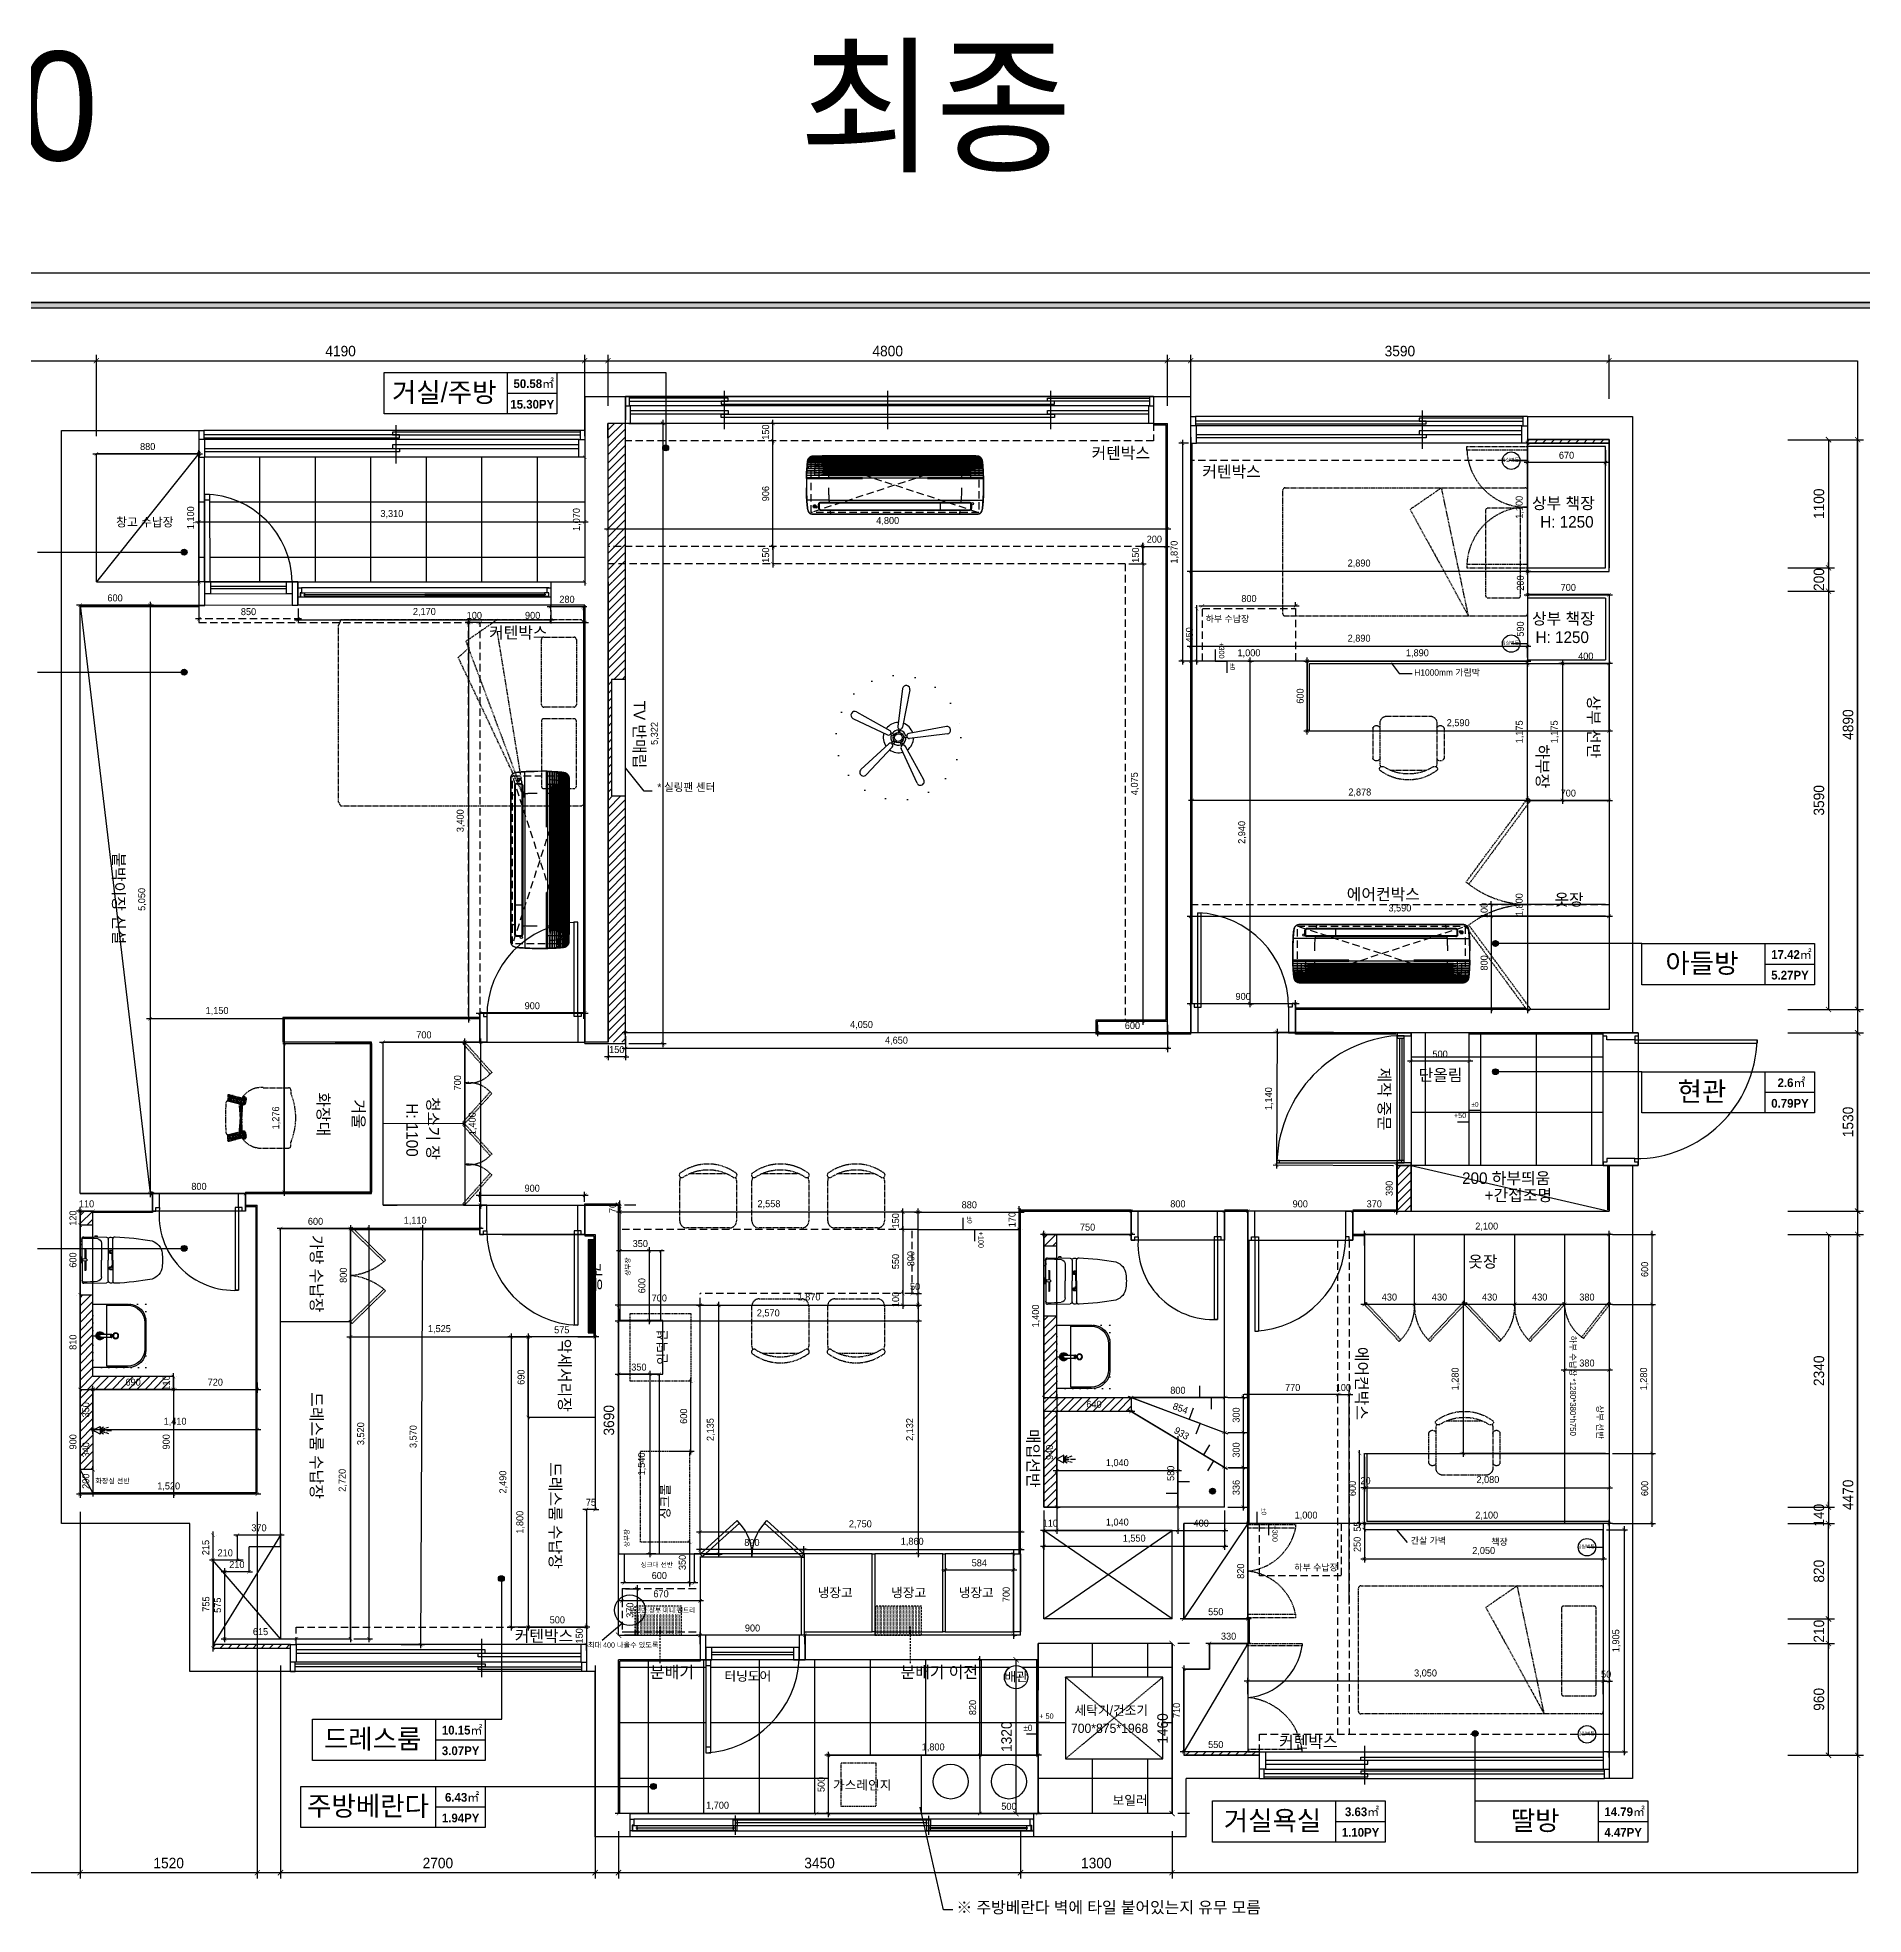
# Model space of a CAD drawing. Header units: millimetres. Extents: x -551172 to 232469, y -3435 to 261611.
# Drawn here: x 70006 to 85674, y 99319 to 115426 of the extents above; entities that cross this region are included whole.
import ezdxf
from ezdxf.enums import TextEntityAlignment as Align
from ezdxf.lldxf.tags import DXFTag

# ---------------------------------------------------------------- set-up
doc = ezdxf.new("R2010")
doc.units = ezdxf.units.MM
doc.header["$LTSCALE"] = 10
doc.header["$PDMODE"] = 3
for name, pattern in [('DASHED', [0.75, 0.5, -0.25]), ('DASHEDX2', [1.5, 1, -0.5]), ('DH-HID2', [1.2, 0.8, -0.4]), ('DOT', [6.35, 0, -6.35]), ('HID', [2.5, 1.5, -1]), ('HIDDEN', [9.525, 6.35, -3.175])]:
    doc.linetypes.add(name, pattern=pattern)
doc.layers.get('DEFPOINTS').update_dxf_attribs({"color": 248})
for name, color, linetype in [('0-ELC TEXT', 7, 'Continuous'), ('03-TEXT', 3, 'Continuous'), ('03-WAL NEW', 3, 'Continuous'), ('06-FUR', 6, 'Continuous'), ('06-LIGHT', 4, 'Continuous'), ('07-DIM WAL', 5, 'Continuous'), ('08-HAT', 8, 'Continuous'), ('3.기호.계단선', 30, 'Continuous'), ('_U+B808_U+C774_U+C5B4 2', 7, 'Continuous'), ('BATH', 4, 'Continuous'), ('C-FIN', 5, 'Continuous'), ('C-HAT', 251, 'Continuous'), ('CO-BATH', 6, 'Continuous'), ('F-FIN', 5, 'Continuous'), ('F-PAT', 250, 'Continuous'), ('F-SYM', 7, 'Continuous'), ('fin', 5, 'Continuous'), ('FORM(YOURNAME)-11', 1, 'Continuous'), ('FU-FURM', 251, 'DH-HID2'), ('FUR', 8, 'DASHED'), ('HL', 6, 'HIDDEN'), ('Layer 1', 7, 'Continuous'), ('TOILET-1', 6, 'Continuous'), ('도면층2', 2, 'Continuous'), ('도면층4', 4, 'Continuous'), ('도면층5', 5, 'Continuous'), ('도면층8', 8, 'Continuous'), ('욕실설비', 3, 'Continuous')]:
    doc.layers.add(name, color=color, linetype=linetype)
doc.styles.add('HY 울릉도 L', font='')
doc.styles.get("Standard").update_dxf_attribs({"font": 'romans.shx'})
doc.styles.add('YOURNAME', font='HY울릉도M.TTF')
doc.styles.add('넥슨고딕', font='NEXONLv1GothicBold.ttf')
doc.styles.add('코레일둥고', font='Korail_Round_Gothic_Medium.ttf')
doc.styles.get('HY 울릉도 L').set_extended_font_data('HY울릉도L')
tags = doc.linetypes.add('GAS_LINE', pattern='A,12.7,-5.08,["GAS",Standard,S=2.54,R=0,X=-2.54,Y=-1.27],-6.35', length=24.13).pattern_tags.tags
tags[6] = DXFTag(74, 10)
doc.linetypes.add('ZIGZAG', pattern='A,0.0001,-0.2,[131,ltypeshp.shx,S=0.2,R=0,X=-0.2,Y=0],-0.4,[131,ltypeshp.shx,S=0.2,R=180,X=0.2,Y=0],-0.2', length=0.8001)
doc.dimstyles.new('30', dxfattribs={"dimscale": 30, "dimtxt": 2, "dimasz": 1, "dimexe": 1, "dimexo": 1, "dimgap": 1, "dimtad": 1, "dimdec": 0, "dimrnd": 0.05, "dimdsep": 46, "dimlunit": 6, "dimtxsty": 'HY 울릉도 L', "dimblk": 'ARCHTICK', "dimcen": 2.5, "dimdle": 1, "dimclrd": 133, "dimclre": 133, "dimclrt": 30, "dimadec": 0, "dimazin": 0, "dimtfac": 1, "dimtdec": 0, "dimtix": 1, "dimtmove": 2, "dimatfit": 3, "dimldrblk": 'ARCHTICK', "dimfxl": 1, "dimlwd": -1, "dimlwe": -1, "dimarcsym": 0})
doc.dimstyles.new('YOURNAME-50', dxfattribs={"dimscale": 50, "dimtxt": 1.8, "dimasz": 0.9, "dimexe": 1, "dimexo": 3, "dimgap": 0.7, "dimtad": 1, "dimdec": 0, "dimzin": 0, "dimdsep": 46, "dimtxsty": 'YOURNAME', "dimblk": 'ARCHTICK', "dimcen": 0, "dimclrd": 1, "dimclre": 1, "dimclrt": 7, "dimadec": 0, "dimazin": 0, "dimtfac": 1, "dimtdec": 0, "dimtix": 1, "dimtmove": 2, "dimatfit": 3, "dimldrblk": 'ARCHTICK', "dimfxl": 1, "dimtolj": 1, "dimtzin": 0, "dimarcsym": 0})
pattern_1 = [(45, (-101460, 19350), (-35.355339, 35.355339), [])]
pattern_2 = [(45, (0, 0), (-35.355339, 35.355339), [])]

msp = doc.modelspace()

# ---------------------------------------------------------------- texts
at = {"layer": '0-ELC TEXT', "style": '코레일둥고'}
for s, height, p in [('상부 책장', 100, (82830, 111380)), ('창고 수납장', 74.21, (70680, 111230)), ('H: 1250', 100, (82900, 111220)), ('상부 책장', 100, (82830, 110390)), ('하부 수납장', 54.87, (80030, 110410)), ('H: 1250', 100, (82860, 110230)), ('H1000mm 가림막', 54.865, (81820, 109950)), ('옷장', 100, (83021.9, 107977.7)), ('단올림', 100, (81857.1, 106472.6)), ('200 하부띄움', 100, (82229.7, 105587.7)), ('+간접조명', 100, (82423.3, 105441.3)), ('옷장', 100, (82282.5, 104871.4)), ('화장실 선반', 43.16, (70502.3, 103017.7)), ('간살 가벽', 54.87, (81790, 102500)), ('책장', 54.87, (82480, 102490)), ('하부 수납장', 54.87, (80790, 102270))]:
    msp.add_text(s, height=height, dxfattribs=at).set_placement(p)
for s, height, p in [('TV 반매립', 100, (75120.9, 109735.4)), ('상부 선반', 100, (83310, 109780)), ('하부장', 100, (82870, 109360)), ('붙박이장 신설', 100, (70653, 108433.1)), ('제작 중문', 100, (81513.5, 106585.9)), ('화장대', 100, (72408.5, 106374)), ('거울', 100, (72710.1, 106314)), ('청소기 장', 100, (73350.1, 106334)), ('H: 1100', 100, (73170, 106280)), ('가방 수납장', 100, (72350, 105150)), ('거울', 100, (74739.5, 104913.3)), ('악세서리장', 100, (74480, 104260)), ('하부 수납장 *1280*380*h750', 51.592, (83155.8, 104287.4)), ('드레스룸 수납장', 100, (72350, 103800)), ('상부 선반', 52.75, (83386.9, 103689.7)), ('매입선반', 100, (78499.3, 103484.8)), ('드레스룸 수납장', 100, (74400, 103200))]:
    msp.add_text(s, height=height, rotation=270, dxfattribs=at).set_placement(p)
at = {"layer": '0-ELC TEXT', "color": 240, "true_color": 0xed1f24, "style": '코레일둥고'}
for s, height, p in [('* 실링팬 센터', 66.07, (75324.9, 108960)), ('최대 400 나올수 있도록', 44.028, (74728.6, 101609.7)), ('※ 주방베란다 벽에 타일 붙어있는지 유무 모름', 100, (77890, 99330))]:
    msp.add_text(s, height=height, dxfattribs=at).set_placement(p)
at = {"layer": '03-TEXT'}
for s, height, style, p in [('최종', 934.9, '코레일둥고', (77710, 114371.5)), ('25.01.10 ', 934.9, '코레일둥고', (68314.7, 114371.5)), ('거실/주방', 166.67, '코레일둥고', (73495.6, 112298)), ('50.58㎡', 75, '넥슨고딕', (74263.8, 112418.5)), ('15.30PY', 75, '넥슨고딕', (74251, 112241.6)), ('17.42㎡', 75, '넥슨고딕', (85056.1, 107519.4)), ('아들방', 166.67, '코레일둥고', (84287.9, 107399)), ('5.27PY', 75, '넥슨고딕', (85043.3, 107342.5)), ('현관', 166.67, '코레일둥고', (84287.9, 106299.1)), ('2.6㎡', 75, '넥슨고딕', (85056.1, 106419.5)), ('0.79PY', 75, '넥슨고딕', (85043.3, 106242.7)), ('드레스룸', 166.67, '코레일둥고', (72880.9, 100743)), ('10.15㎡', 75, '넥슨고딕', (73649, 100863.4)), ('3.07PY', 75, '넥슨고딕', (73636.2, 100686.5)), ('주방베란다', 166.67, '코레일둥고', (72841.4, 100166.4)), ('6.43㎡', 75, '넥슨고딕', (73649, 100286.8)), ('1.94PY', 75, '넥슨고딕', (73636.2, 100109.9)), ('거실욕실', 166.67, '코레일둥고', (80603.1, 100042.5)), ('3.63㎡', 75, '넥슨고딕', (81371.3, 100162.9)), ('딸방', 166.67, '코레일둥고', (82856.5, 100042.5)), ('14.79㎡', 75, '넥슨고딕', (83624.7, 100162.9)), ('1.10PY', 75, '넥슨고딕', (81358.4, 99986)), ('4.47PY', 75, '넥슨고딕', (83611.9, 99986))]:
    msp.add_text(s, height=height, dxfattribs=dict(at, style=style)).set_placement(p, align=Align.CENTER)
at = {"layer": '06-FUR', "color": 30, "true_color": 0xf26722, "style": '코레일둥고'}
for p in [(82564.7, 111786.4), (82564.7, 110216.4), (83214.7, 102461.7), (83214.7, 100856.4)]:
    msp.add_text('침실벽등', height=30, dxfattribs=at).set_placement(p)
at = {"layer": '06-FUR', "color": 7, "linetype": 'DASHEDX2', "style": '코레일둥고'}
for s, height, p in [('상부장', 40.5, (75090, 104800)), ('인덕션', 80, (75405.1, 104036.6)), ('싱크볼', 80, (75429.9, 102711.4)), ('상부장', 40.5, (75081.4, 102470.6))]:
    msp.add_text(s, height=height, rotation=90, dxfattribs=at).set_placement(p)
for s, height, p in [('싱크대 선반', 40.5, (75180, 102300)), ('냉장고', 80, (76700, 102041.6)), ('냉장고', 80, (77330, 102041.6)), ('냉장고', 80, (77910, 102041.6)), ('분전반 상부 미니 팬트리', 40.502, (75080, 101910)), ('터닝도어', 80, (75900, 101324.7)), ('배관', 80, (78302.7, 101319.6)), ('세탁기/건조기', 80, (78904.1, 101030.9)), ('700*875*1968', 80, (78873.2, 100876.8)), ('가스레인지', 80, (76831.3, 100390)), ('보일러', 80, (79230.2, 100259.6))]:
    msp.add_text(s, height=height, dxfattribs=at).set_placement(p)
at = {"layer": '3.기호.계단선', "style": '코레일둥고'}
for s, height, p in [('+300', 45.23, (80143.5, 110237.3)), ('±0', 40.04, (80240.2, 110057.1)), ('±0', 40.04, (77985.6, 105309.1)), ('+100', 45.23, (78078.8, 105179.3)), ('±0', 40.04, (80509.5, 102807.1)), ('+300', 45.23, (80602.7, 102657.3))]:
    msp.add_text(s, height=height, rotation=270, dxfattribs=at).set_placement(p)
for s, height, p in [('+50', 45.23, (82159.4, 106153.5)), ('±0', 40.04, (82309.6, 106250.2)), ('+ 50', 45.23, (78601.3, 100998.9)), ('±0', 53.94, (78464.3, 100893.6))]:
    msp.add_text(s, height=height, dxfattribs=at).set_placement(p)
at = {"layer": '3.기호.계단선', "linetype": 'HID', "style": '코레일둥고'}
msp.add_text('분배기', height=100, dxfattribs=at).set_placement((75261.6, 101348.8))
at = {"layer": '3.기호.계단선', "color": 251, "linetype": 'HID', "true_color": 0x636466, "style": '코레일둥고'}
msp.add_text('분배기 이전', height=100, dxfattribs=at).set_placement((77411.6, 101348.8))
at = {"layer": 'C-HAT', "style": '코레일둥고'}
for s, p in [('커텐박스', (79050, 111810)), ('커텐박스', (80000, 111650)), ('커텐박스', (73880, 110270)), ('에어컨박스', (81240, 108024.7)), ('커텐박스', (74100, 101660)), ('커텐박스', (80660, 100750))]:
    msp.add_text(s, height=100, dxfattribs=at).set_placement(p)
msp.add_text('에어컨박스', height=100, rotation=270, dxfattribs=at).set_placement((81319.4, 104190))

# ---------------------------------------------------------------- blocks, each defined once
blk = doc.blocks.new('_ArchTick')
at = {"color": 0, "linetype": 'ByBlock', "const_width": 0.15}
blk.add_lwpolyline([(-0.5, -0.5), (0.5, 0.5)], dxfattribs=at)
blk = doc.blocks.new('*D1203')
at = {"color": 133, "transparency": 16777216}
blk.add_line((82321, 106641), (81761, 106641), dxfattribs=at)
at = {"layer": 'DEFPOINTS', "color": 0, "transparency": 16777216}
for p in [(81791, 106641), (81791, 106641), (82291, 106641)]:
    blk.add_point(p, dxfattribs=at)
at = {"color": 133, "transparency": 16777216, "xscale": 30, "yscale": 30, "zscale": 30, "rotation": 180}
blk.add_blockref('_ArchTick', (81791, 106641), dxfattribs=at)
at = {"color": 133, "transparency": 16777216, "xscale": 30, "yscale": 30, "zscale": 30}
blk.add_blockref('_ArchTick', (82291, 106641), dxfattribs=at)
at = {"color": 30, "transparency": 16777216, "insert": (82041, 106702), "char_height": 60, "attachment_point": 5, "style": 'HY 울릉도 L'}
blk.add_mtext('500', dxfattribs=at)
blk = doc.blocks.new('*D1124')
at = {"layer": '07-DIM WAL', "color": 1, "lineweight": -2, "transparency": 16777216}
for p, q in [((74901, 112265), (74901, 112703)), ((74901, 112653), (79701, 112653)), ((79701, 112265), (79701, 112703))]:
    blk.add_line(p, q, dxfattribs=at)
at = {"layer": 'DEFPOINTS', "color": 0, "transparency": 16777216}
for p in [(79701, 112653), (74901, 112115), (79701, 112115)]:
    blk.add_point(p, dxfattribs=at)
at = {"layer": '07-DIM WAL', "color": 1, "lineweight": -2, "transparency": 16777216, "xscale": 45, "yscale": 45, "zscale": 45, "rotation": 180}
blk.add_blockref('_ArchTick', (74901, 112653), dxfattribs=at)
at = {"layer": '07-DIM WAL', "color": 1, "lineweight": -2, "transparency": 16777216, "xscale": 45, "yscale": 45, "zscale": 45}
blk.add_blockref('_ArchTick', (79701, 112653), dxfattribs=at)
at = {"layer": '07-DIM WAL', "color": 7, "transparency": 16777216, "insert": (77301, 112735), "char_height": 90, "attachment_point": 5, "style": 'YOURNAME'}
blk.add_mtext('\\A1;4800', dxfattribs=at)
blk = doc.blocks.new('*D1125')
at = {"layer": '07-DIM WAL', "color": 1, "lineweight": -2, "transparency": 16777216}
for p, q in [((79901, 112265), (79901, 112703)), ((79901, 112653), (83491, 112653)), ((83491, 112325), (83491, 112703))]:
    blk.add_line(p, q, dxfattribs=at)
at = {"layer": 'DEFPOINTS', "color": 0, "transparency": 16777216}
for p in [(83491, 112653), (79901, 112115), (83491, 112175)]:
    blk.add_point(p, dxfattribs=at)
at = {"layer": '07-DIM WAL', "color": 1, "lineweight": -2, "transparency": 16777216, "xscale": 45, "yscale": 45, "zscale": 45, "rotation": 180}
blk.add_blockref('_ArchTick', (79901, 112653), dxfattribs=at)
at = {"layer": '07-DIM WAL', "color": 1, "lineweight": -2, "transparency": 16777216, "xscale": 45, "yscale": 45, "zscale": 45}
blk.add_blockref('_ArchTick', (83491, 112653), dxfattribs=at)
at = {"layer": '07-DIM WAL', "color": 7, "transparency": 16777216, "insert": (81696, 112735), "char_height": 90, "attachment_point": 5, "style": 'YOURNAME'}
blk.add_mtext('\\A1;3590', dxfattribs=at)
blk = doc.blocks.new('*D1126')
at = {"layer": '07-DIM WAL', "color": 1, "lineweight": -2, "transparency": 16777216}
for p, q in [((70511, 112005), (70511, 112703)), ((70511, 112653), (74701, 112653)), ((74701, 112005), (74701, 112703))]:
    blk.add_line(p, q, dxfattribs=at)
at = {"layer": 'DEFPOINTS', "color": 0, "transparency": 16777216}
for p in [(74701, 112653), (70511, 111855), (74701, 111855)]:
    blk.add_point(p, dxfattribs=at)
at = {"layer": '07-DIM WAL', "color": 1, "lineweight": -2, "transparency": 16777216, "xscale": 45, "yscale": 45, "zscale": 45, "rotation": 180}
blk.add_blockref('_ArchTick', (70511, 112653), dxfattribs=at)
at = {"layer": '07-DIM WAL', "color": 1, "lineweight": -2, "transparency": 16777216, "xscale": 45, "yscale": 45, "zscale": 45}
blk.add_blockref('_ArchTick', (74701, 112653), dxfattribs=at)
at = {"layer": '07-DIM WAL', "color": 7, "transparency": 16777216, "insert": (72606, 112735), "char_height": 90, "attachment_point": 5, "style": 'YOURNAME'}
blk.add_mtext('\\A1;4190', dxfattribs=at)
blk = doc.blocks.new('*D1133')
at = {"layer": '07-DIM WAL', "color": 1, "lineweight": -2, "transparency": 16777216}
for p, q in [((72091, 101455), (72091, 99628)), ((74791, 101455), (74791, 99628)), ((72091, 99678), (74791, 99678))]:
    blk.add_line(p, q, dxfattribs=at)
at = {"layer": 'DEFPOINTS', "color": 0, "transparency": 16777216}
for p in [(72091, 101605), (74791, 101605), (74791, 99678)]:
    blk.add_point(p, dxfattribs=at)
at = {"layer": '07-DIM WAL', "color": 1, "lineweight": -2, "transparency": 16777216, "xscale": 45, "yscale": 45, "zscale": 45, "rotation": 180}
blk.add_blockref('_ArchTick', (72091, 99678), dxfattribs=at)
at = {"layer": '07-DIM WAL', "color": 1, "lineweight": -2, "transparency": 16777216, "xscale": 45, "yscale": 45, "zscale": 45}
blk.add_blockref('_ArchTick', (74791, 99678), dxfattribs=at)
at = {"layer": '07-DIM WAL', "color": 7, "transparency": 16777216, "insert": (73441, 99760), "char_height": 90, "attachment_point": 5, "style": 'YOURNAME'}
blk.add_mtext('\\A1;2700', dxfattribs=at)
blk = doc.blocks.new('*D1134')
at = {"layer": '07-DIM WAL', "color": 1, "lineweight": -2, "transparency": 16777216}
for p, q in [((70371, 102775), (70371, 99628)), ((71891, 102775), (71891, 99628)), ((70371, 99678), (71891, 99678))]:
    blk.add_line(p, q, dxfattribs=at)
at = {"layer": 'DEFPOINTS', "color": 0, "transparency": 16777216}
for p in [(70371, 102925), (71891, 102925), (71891, 99678)]:
    blk.add_point(p, dxfattribs=at)
at = {"layer": '07-DIM WAL', "color": 1, "lineweight": -2, "transparency": 16777216, "xscale": 45, "yscale": 45, "zscale": 45, "rotation": 180}
blk.add_blockref('_ArchTick', (70371, 99678), dxfattribs=at)
at = {"layer": '07-DIM WAL', "color": 1, "lineweight": -2, "transparency": 16777216, "xscale": 45, "yscale": 45, "zscale": 45}
blk.add_blockref('_ArchTick', (71891, 99678), dxfattribs=at)
at = {"layer": '07-DIM WAL', "color": 7, "transparency": 16777216, "insert": (71131, 99760), "char_height": 90, "attachment_point": 5, "style": 'YOURNAME'}
blk.add_mtext('\\A1;1520', dxfattribs=at)
blk = doc.blocks.new('*D1135')
at = {"layer": '07-DIM WAL', "color": 1, "lineweight": -2, "transparency": 16777216}
for p, q in [((74991, 100035), (74991, 99628)), ((78441, 100035), (78441, 99628)), ((74991, 99678), (78441, 99678))]:
    blk.add_line(p, q, dxfattribs=at)
at = {"layer": 'DEFPOINTS', "color": 0, "transparency": 16777216}
for p in [(74991, 100185), (78441, 100185), (78441, 99678)]:
    blk.add_point(p, dxfattribs=at)
at = {"layer": '07-DIM WAL', "color": 1, "lineweight": -2, "transparency": 16777216, "xscale": 45, "yscale": 45, "zscale": 45, "rotation": 180}
blk.add_blockref('_ArchTick', (74991, 99678), dxfattribs=at)
at = {"layer": '07-DIM WAL', "color": 1, "lineweight": -2, "transparency": 16777216, "xscale": 45, "yscale": 45, "zscale": 45}
blk.add_blockref('_ArchTick', (78441, 99678), dxfattribs=at)
at = {"layer": '07-DIM WAL', "color": 7, "transparency": 16777216, "insert": (76716, 99760), "char_height": 90, "attachment_point": 5, "style": 'YOURNAME'}
blk.add_mtext('\\A1;3450', dxfattribs=at)
blk = doc.blocks.new('*D1136')
at = {"layer": '07-DIM WAL', "color": 1, "lineweight": -2, "transparency": 16777216}
for p, q in [((78441, 100035), (78441, 99628)), ((79741, 100035), (79741, 99628)), ((78441, 99678), (79741, 99678))]:
    blk.add_line(p, q, dxfattribs=at)
at = {"layer": 'DEFPOINTS', "color": 0, "transparency": 16777216}
for p in [(78441, 100185), (79741, 100185), (79741, 99678)]:
    blk.add_point(p, dxfattribs=at)
at = {"layer": '07-DIM WAL', "color": 1, "lineweight": -2, "transparency": 16777216, "xscale": 45, "yscale": 45, "zscale": 45, "rotation": 180}
blk.add_blockref('_ArchTick', (78441, 99678), dxfattribs=at)
at = {"layer": '07-DIM WAL', "color": 1, "lineweight": -2, "transparency": 16777216, "xscale": 45, "yscale": 45, "zscale": 45}
blk.add_blockref('_ArchTick', (79741, 99678), dxfattribs=at)
at = {"layer": '07-DIM WAL', "color": 7, "transparency": 16777216, "insert": (79091, 99760), "char_height": 90, "attachment_point": 5, "style": 'YOURNAME'}
blk.add_mtext('\\A1;1300', dxfattribs=at)
blk = doc.blocks.new('*D1137')
at = {"layer": '07-DIM WAL', "color": 1, "lineweight": -2, "transparency": 16777216}
for p, q in [((74991, 101715), (74991, 105405)), ((75141, 105405), (75041, 105405)), ((75141, 101715), (75041, 101715))]:
    blk.add_line(p, q, dxfattribs=at)
at = {"layer": 'DEFPOINTS', "color": 0, "transparency": 16777216}
for p in [(74991, 105405), (74991, 105405), (74991, 101715)]:
    blk.add_point(p, dxfattribs=at)
at = {"layer": '07-DIM WAL', "color": 1, "lineweight": -2, "transparency": 16777216, "xscale": 45, "yscale": 45, "zscale": 45}
for p, rotation in [((74991, 105405), 90), ((74991, 101715), 270)]:
    blk.add_blockref('_ArchTick', p, dxfattribs=dict(at, rotation=rotation))
at = {"layer": '07-DIM WAL', "color": 7, "transparency": 16777216, "insert": (74909, 103560), "char_height": 90, "attachment_point": 5, "rotation": 90, "style": 'YOURNAME'}
blk.add_mtext('\\A1;3690', dxfattribs=at)
blk = doc.blocks.new('*D1138')
at = {"layer": '07-DIM WAL', "color": 1, "lineweight": -2, "transparency": 16777216}
for p, q in [((79741, 100185), (79741, 101645)), ((79891, 101645), (79791, 101645)), ((79891, 100185), (79791, 100185))]:
    blk.add_line(p, q, dxfattribs=at)
at = {"layer": 'DEFPOINTS', "color": 0, "transparency": 16777216}
for p in [(79741, 101645), (79741, 101645), (79741, 100185)]:
    blk.add_point(p, dxfattribs=at)
at = {"layer": '07-DIM WAL', "color": 1, "lineweight": -2, "transparency": 16777216, "xscale": 45, "yscale": 45, "zscale": 45}
for p, rotation in [((79741, 101645), 90), ((79741, 100185), 270)]:
    blk.add_blockref('_ArchTick', p, dxfattribs=dict(at, rotation=rotation))
at = {"layer": '07-DIM WAL', "color": 7, "transparency": 16777216, "insert": (79660, 100915), "char_height": 90, "attachment_point": 5, "rotation": 90, "style": 'YOURNAME'}
blk.add_mtext('\\A1;1460', dxfattribs=at)
blk = doc.blocks.new('*D1139')
at = {"layer": '07-DIM WAL', "color": 1, "lineweight": -2, "transparency": 16777216}
for p, q in [((78441, 101505), (78352, 101505)), ((78402, 100185), (78402, 101505)), ((78441, 100185), (78352, 100185))]:
    blk.add_line(p, q, dxfattribs=at)
at = {"layer": 'DEFPOINTS', "color": 0, "transparency": 16777216}
for p in [(78402, 101505), (78591, 101505), (78591, 100185)]:
    blk.add_point(p, dxfattribs=at)
at = {"layer": '07-DIM WAL', "color": 1, "lineweight": -2, "transparency": 16777216, "xscale": 45, "yscale": 45, "zscale": 45}
for p, rotation in [((78402, 101505), 90), ((78402, 100185), 270)]:
    blk.add_blockref('_ArchTick', p, dxfattribs=dict(at, rotation=rotation))
at = {"layer": '07-DIM WAL', "color": 7, "transparency": 16777216, "insert": (78321, 100845), "char_height": 90, "attachment_point": 5, "rotation": 90, "style": 'YOURNAME'}
blk.add_mtext('\\A1;1320', dxfattribs=at)
blk = doc.blocks.new('*D1140')
at = {"layer": '07-DIM WAL', "color": 1, "lineweight": -2, "transparency": 16777216}
for p, q in [((85024, 105155), (85674, 105155)), ((85624, 100685), (85624, 105155)), ((85024, 100685), (85674, 100685))]:
    blk.add_line(p, q, dxfattribs=at)
at = {"layer": 'DEFPOINTS', "color": 0, "transparency": 16777216}
for p in [(84874, 105155), (85624, 105155), (84874, 100685)]:
    blk.add_point(p, dxfattribs=at)
at = {"layer": '07-DIM WAL', "color": 1, "lineweight": -2, "transparency": 16777216, "xscale": 45, "yscale": 45, "zscale": 45}
for p, rotation in [((85624, 105155), 90), ((85624, 100685), 270)]:
    blk.add_blockref('_ArchTick', p, dxfattribs=dict(at, rotation=rotation))
at = {"layer": '07-DIM WAL', "color": 7, "transparency": 16777216, "insert": (85542, 102920), "char_height": 90, "attachment_point": 5, "rotation": 90, "style": 'YOURNAME'}
blk.add_mtext('\\A1;4470', dxfattribs=at)
blk = doc.blocks.new('*D1141')
at = {"layer": '07-DIM WAL', "color": 1, "lineweight": -2, "transparency": 16777216}
for p, q in [((85024, 106885), (85674, 106885)), ((85624, 105355), (85624, 106885)), ((85024, 105355), (85674, 105355))]:
    blk.add_line(p, q, dxfattribs=at)
at = {"layer": 'DEFPOINTS', "color": 0, "transparency": 16777216}
for p in [(84874, 106885), (85624, 106885), (84874, 105355)]:
    blk.add_point(p, dxfattribs=at)
at = {"layer": '07-DIM WAL', "color": 1, "lineweight": -2, "transparency": 16777216, "xscale": 45, "yscale": 45, "zscale": 45}
for p, rotation in [((85624, 106885), 90), ((85624, 105355), 270)]:
    blk.add_blockref('_ArchTick', p, dxfattribs=dict(at, rotation=rotation))
at = {"layer": '07-DIM WAL', "color": 7, "transparency": 16777216, "insert": (85542, 106120), "char_height": 90, "attachment_point": 5, "rotation": 90, "style": 'YOURNAME'}
blk.add_mtext('\\A1;1530', dxfattribs=at)
blk = doc.blocks.new('*D1142')
at = {"layer": '07-DIM WAL', "color": 1, "lineweight": -2, "transparency": 16777216}
for p, q in [((85024, 111975), (85674, 111975)), ((85624, 107085), (85624, 111975)), ((85024, 107085), (85674, 107085))]:
    blk.add_line(p, q, dxfattribs=at)
at = {"layer": 'DEFPOINTS', "color": 0, "transparency": 16777216}
for p in [(84874, 111975), (85624, 111975), (84874, 107085)]:
    blk.add_point(p, dxfattribs=at)
at = {"layer": '07-DIM WAL', "color": 1, "lineweight": -2, "transparency": 16777216, "xscale": 45, "yscale": 45, "zscale": 45}
for p, rotation in [((85624, 111975), 90), ((85624, 107085), 270)]:
    blk.add_blockref('_ArchTick', p, dxfattribs=dict(at, rotation=rotation))
at = {"layer": '07-DIM WAL', "color": 7, "transparency": 16777216, "insert": (85542, 109530), "char_height": 90, "attachment_point": 5, "rotation": 90, "style": 'YOURNAME'}
blk.add_mtext('\\A1;4890', dxfattribs=at)
blk = doc.blocks.new('*D1143')
at = {"layer": '07-DIM WAL', "color": 1, "lineweight": -2, "transparency": 16777216}
for p, q in [((85024, 111975), (85424, 111975)), ((85374, 111975), (85374, 110875)), ((85024, 110875), (85424, 110875))]:
    blk.add_line(p, q, dxfattribs=at)
at = {"layer": 'DEFPOINTS', "color": 0, "transparency": 16777216}
for p in [(84874, 111975), (84874, 110875), (85374, 110875)]:
    blk.add_point(p, dxfattribs=at)
at = {"layer": '07-DIM WAL', "color": 1, "lineweight": -2, "transparency": 16777216, "xscale": 45, "yscale": 45, "zscale": 45}
for p, rotation in [((85374, 111975), 90), ((85374, 110875), 270)]:
    blk.add_blockref('_ArchTick', p, dxfattribs=dict(at, rotation=rotation))
at = {"layer": '07-DIM WAL', "color": 7, "transparency": 16777216, "insert": (85292, 111425), "char_height": 90, "attachment_point": 5, "rotation": 90, "style": 'YOURNAME'}
blk.add_mtext('\\A1;1100', dxfattribs=at)
blk = doc.blocks.new('*D1144')
at = {"layer": '07-DIM WAL', "color": 1, "lineweight": -2, "transparency": 16777216}
for p, q in [((85024, 110675), (85424, 110675)), ((85374, 110675), (85374, 107085)), ((85024, 107085), (85424, 107085))]:
    blk.add_line(p, q, dxfattribs=at)
at = {"layer": 'DEFPOINTS', "color": 0, "transparency": 16777216}
for p in [(84874, 110675), (84874, 107085), (85374, 107085)]:
    blk.add_point(p, dxfattribs=at)
at = {"layer": '07-DIM WAL', "color": 1, "lineweight": -2, "transparency": 16777216, "xscale": 45, "yscale": 45, "zscale": 45}
for p, rotation in [((85374, 110675), 90), ((85374, 107085), 270)]:
    blk.add_blockref('_ArchTick', p, dxfattribs=dict(at, rotation=rotation))
at = {"layer": '07-DIM WAL', "color": 7, "transparency": 16777216, "insert": (85292, 108880), "char_height": 90, "attachment_point": 5, "rotation": 90, "style": 'YOURNAME'}
blk.add_mtext('\\A1;3590', dxfattribs=at)
blk = doc.blocks.new('*D1145')
at = {"layer": '07-DIM WAL', "color": 1, "lineweight": -2, "transparency": 16777216}
for p, q in [((85024, 110875), (85424, 110875)), ((85374, 110875), (85374, 110920)), ((85374, 110875), (85374, 110675)), ((85024, 110675), (85424, 110675)), ((85374, 110675), (85374, 110630))]:
    blk.add_line(p, q, dxfattribs=at)
at = {"layer": 'DEFPOINTS', "color": 0, "transparency": 16777216}
for p in [(84874, 110875), (84874, 110675), (85374, 110675)]:
    blk.add_point(p, dxfattribs=at)
at = {"layer": '07-DIM WAL', "color": 1, "lineweight": -2, "transparency": 16777216, "xscale": 45, "yscale": 45, "zscale": 45}
for p, rotation in [((85374, 110875), 270), ((85374, 110675), 90)]:
    blk.add_blockref('_ArchTick', p, dxfattribs=dict(at, rotation=rotation))
at = {"layer": '07-DIM WAL', "color": 7, "transparency": 16777216, "insert": (85292, 110775), "char_height": 90, "attachment_point": 5, "rotation": 90, "style": 'YOURNAME'}
blk.add_mtext('\\A1;200', dxfattribs=at)
blk = doc.blocks.new('*D1146')
at = {"layer": '07-DIM WAL', "color": 1, "lineweight": -2, "transparency": 16777216}
for p, q in [((85024, 105155), (85424, 105155)), ((85374, 105155), (85374, 102815)), ((85024, 102815), (85424, 102815))]:
    blk.add_line(p, q, dxfattribs=at)
at = {"layer": 'DEFPOINTS', "color": 0, "transparency": 16777216}
for p in [(84874, 105155), (84874, 102815), (85374, 102815)]:
    blk.add_point(p, dxfattribs=at)
at = {"layer": '07-DIM WAL', "color": 1, "lineweight": -2, "transparency": 16777216, "xscale": 45, "yscale": 45, "zscale": 45}
for p, rotation in [((85374, 105155), 90), ((85374, 102815), 270)]:
    blk.add_blockref('_ArchTick', p, dxfattribs=dict(at, rotation=rotation))
at = {"layer": '07-DIM WAL', "color": 7, "transparency": 16777216, "insert": (85292, 103985), "char_height": 90, "attachment_point": 5, "rotation": 90, "style": 'YOURNAME'}
blk.add_mtext('\\A1;2340', dxfattribs=at)
blk = doc.blocks.new('*D1147')
at = {"layer": '07-DIM WAL', "color": 1, "lineweight": -2, "transparency": 16777216}
for p, q in [((85024, 101645), (85424, 101645)), ((85374, 100685), (85374, 101645)), ((85024, 100685), (85424, 100685))]:
    blk.add_line(p, q, dxfattribs=at)
at = {"layer": 'DEFPOINTS', "color": 0, "transparency": 16777216}
for p in [(84874, 101645), (85374, 101645), (84874, 100685)]:
    blk.add_point(p, dxfattribs=at)
at = {"layer": '07-DIM WAL', "color": 1, "lineweight": -2, "transparency": 16777216, "xscale": 45, "yscale": 45, "zscale": 45}
for p, rotation in [((85374, 101645), 90), ((85374, 100685), 270)]:
    blk.add_blockref('_ArchTick', p, dxfattribs=dict(at, rotation=rotation))
at = {"layer": '07-DIM WAL', "color": 7, "transparency": 16777216, "insert": (85292, 101165), "char_height": 90, "attachment_point": 5, "rotation": 90, "style": 'YOURNAME'}
blk.add_mtext('\\A1;960', dxfattribs=at)
blk = doc.blocks.new('*D1148')
at = {"layer": '07-DIM WAL', "color": 1, "lineweight": -2, "transparency": 16777216}
for p, q in [((85024, 101855), (85424, 101855)), ((85374, 101855), (85374, 101900)), ((85374, 101645), (85374, 101855)), ((85024, 101645), (85424, 101645)), ((85374, 101645), (85374, 101600))]:
    blk.add_line(p, q, dxfattribs=at)
at = {"layer": 'DEFPOINTS', "color": 0, "transparency": 16777216}
for p in [(84874, 101855), (85374, 101855), (84874, 101645)]:
    blk.add_point(p, dxfattribs=at)
at = {"layer": '07-DIM WAL', "color": 1, "lineweight": -2, "transparency": 16777216, "xscale": 45, "yscale": 45, "zscale": 45}
for p, rotation in [((85374, 101855), 270), ((85374, 101645), 90)]:
    blk.add_blockref('_ArchTick', p, dxfattribs=dict(at, rotation=rotation))
at = {"layer": '07-DIM WAL', "color": 7, "transparency": 16777216, "insert": (85292, 101750), "char_height": 90, "attachment_point": 5, "rotation": 90, "style": 'YOURNAME'}
blk.add_mtext('\\A1;210', dxfattribs=at)
blk = doc.blocks.new('*D1149')
at = {"layer": '07-DIM WAL', "color": 1, "lineweight": -2, "transparency": 16777216}
for p, q in [((85024, 102675), (85424, 102675)), ((85374, 101855), (85374, 102675)), ((85024, 101855), (85424, 101855))]:
    blk.add_line(p, q, dxfattribs=at)
at = {"layer": 'DEFPOINTS', "color": 0, "transparency": 16777216}
for p in [(84874, 102675), (85374, 102675), (84874, 101855)]:
    blk.add_point(p, dxfattribs=at)
at = {"layer": '07-DIM WAL', "color": 1, "lineweight": -2, "transparency": 16777216, "xscale": 45, "yscale": 45, "zscale": 45}
for p, rotation in [((85374, 102675), 90), ((85374, 101855), 270)]:
    blk.add_blockref('_ArchTick', p, dxfattribs=dict(at, rotation=rotation))
at = {"layer": '07-DIM WAL', "color": 7, "transparency": 16777216, "insert": (85292, 102265), "char_height": 90, "attachment_point": 5, "rotation": 90, "style": 'YOURNAME'}
blk.add_mtext('\\A1;820', dxfattribs=at)
blk = doc.blocks.new('*D1150')
at = {"layer": '07-DIM WAL', "color": 1, "lineweight": -2, "transparency": 16777216}
for p, q in [((85024, 102815), (85424, 102815)), ((85374, 102815), (85374, 102860)), ((85374, 102815), (85374, 102675)), ((85024, 102675), (85424, 102675)), ((85374, 102675), (85374, 102630))]:
    blk.add_line(p, q, dxfattribs=at)
at = {"layer": 'DEFPOINTS', "color": 0, "transparency": 16777216}
for p in [(84874, 102815), (84874, 102675), (85374, 102675)]:
    blk.add_point(p, dxfattribs=at)
at = {"layer": '07-DIM WAL', "color": 1, "lineweight": -2, "transparency": 16777216, "xscale": 45, "yscale": 45, "zscale": 45}
for p, rotation in [((85374, 102815), 270), ((85374, 102675), 90)]:
    blk.add_blockref('_ArchTick', p, dxfattribs=dict(at, rotation=rotation))
at = {"layer": '07-DIM WAL', "color": 7, "transparency": 16777216, "insert": (85292, 102745), "char_height": 90, "attachment_point": 5, "rotation": 90, "style": 'YOURNAME'}
blk.add_mtext('\\A1;140', dxfattribs=at)
blk = doc.blocks.new('F-101')
at = {"layer": 'FU-FURM'}
for p, q in [((-306, 104), (-306, 363)), ((-248, 454), (-248, 454)), ((-244, 406), (-244, 61)), ((151, 467), (-151, 467)), ((244, 61), (244, 406)), ((305, 104), (305, 363)), ((-183, 0), (183, 0))]:
    blk.add_line(p, q, dxfattribs=at)
for centre, radius, start, end in [((0, 142), 406, 53.1301, 126.8699), ((0, 98), 399, 57.5758, 122.4242), ((-275, 354), 31.8, 9.2946, 163.7398), ((-226, 454), 22.3, 143.3099, 302.0274), ((-183, 406), 61, 152.4156, 180), ((226, 454), 22.3, 237.9726, 36.6901), ((183, 406), 61, 0, 27.5844), ((274, 354), 31.8, 16.2602, 163.7398), ((-275, 113), 31.8, 196.2602, 350.7054), ((-183, 61), 61, 180, 270), ((183, 61), 61, 270, 0), ((274, 113), 31.8, 196.2602, 343.7398)]:
    blk.add_arc(centre, radius, start, end, dxfattribs=at)
blk = doc.blocks.new('*D1170')
at = {"layer": '06-FUR', "color": 133, "transparency": 16777216}
for p, q in [((83859, 105185), (83859, 104525)), ((83521, 105155), (83889, 105155)), ((83521, 104555), (83889, 104555))]:
    blk.add_line(p, q, dxfattribs=at)
at = {"layer": 'DEFPOINTS', "color": 0, "transparency": 16777216}
for p in [(83491, 105155), (83491, 104555), (83859, 104555)]:
    blk.add_point(p, dxfattribs=at)
at = {"layer": '06-FUR', "color": 133, "transparency": 16777216, "xscale": 30, "yscale": 30, "zscale": 30}
for p, rotation in [((83859, 105155), 90), ((83859, 104555), 270)]:
    blk.add_blockref('_ArchTick', p, dxfattribs=dict(at, rotation=rotation))
at = {"layer": '06-FUR', "color": 30, "transparency": 16777216, "insert": (83797, 104855), "char_height": 60, "attachment_point": 5, "rotation": 90, "style": 'HY 울릉도 L'}
blk.add_mtext('600', dxfattribs=at)
blk = doc.blocks.new('*D1104')
at = {"layer": '06-FUR', "color": 133, "transparency": 16777216}
for p, q in [((83521, 104555), (83889, 104555)), ((83859, 104585), (83859, 103245)), ((83521, 103275), (83889, 103275))]:
    blk.add_line(p, q, dxfattribs=at)
at = {"layer": 'DEFPOINTS', "color": 0, "transparency": 16777216}
for p in [(83491, 104555), (83491, 103275), (83859, 103275)]:
    blk.add_point(p, dxfattribs=at)
at = {"layer": '06-FUR', "color": 133, "transparency": 16777216, "xscale": 30, "yscale": 30, "zscale": 30}
for p, rotation in [((83859, 104555), 90), ((83859, 103275), 270)]:
    blk.add_blockref('_ArchTick', p, dxfattribs=dict(at, rotation=rotation))
at = {"layer": '06-FUR', "color": 30, "transparency": 16777216, "insert": (83793, 103915), "char_height": 60, "attachment_point": 5, "rotation": 90, "style": 'HY 울릉도 L'}
blk.add_mtext('1,280', dxfattribs=at)
blk = doc.blocks.new('*D1105')
at = {"layer": '06-FUR', "color": 133, "transparency": 16777216}
for p, q in [((83521, 103275), (83889, 103275)), ((83859, 103305), (83859, 102645)), ((83521, 102675), (83889, 102675))]:
    blk.add_line(p, q, dxfattribs=at)
at = {"layer": 'DEFPOINTS', "color": 0, "transparency": 16777216}
for p in [(83491, 103275), (83491, 102675), (83859, 102675)]:
    blk.add_point(p, dxfattribs=at)
at = {"layer": '06-FUR', "color": 133, "transparency": 16777216, "xscale": 30, "yscale": 30, "zscale": 30}
for p, rotation in [((83859, 103275), 90), ((83859, 102675), 270)]:
    blk.add_blockref('_ArchTick', p, dxfattribs=dict(at, rotation=rotation))
at = {"layer": '06-FUR', "color": 30, "transparency": 16777216, "insert": (83797, 102975), "char_height": 60, "attachment_point": 5, "rotation": 90, "style": 'HY 울릉도 L'}
blk.add_mtext('600', dxfattribs=at)
blk = doc.blocks.new('F-105')
at = {"layer": 'FU-FURM'}
for p, q in [((-201, 579), (-171, 460)), ((-200, 581), (-195, 582)), ((-198, 570), (-191, 539)), ((-197, 580), (-166, 439)), ((-196, 572), (-195, 572)), ((-196, 570), (-195, 570)), ((-195, 582), (-189, 582)), ((-189, 541), (-188, 541)), ((-189, 537), (-188, 537)), ((-187, 581), (-158, 441)), ((-186, 581), (-157, 583)), ((-185, 569), (-183, 569)), ((-178, 570), (-155, 575)), ((-157, 582), (-127, 447)), ((-151, 583), (-128, 484)), ((-145, 583), (-123, 491)), ((145, 583), (123, 491)), ((157, 582), (127, 447)), ((151, 583), (128, 484)), ((178, 570), (155, 575)), ((186, 581), (157, 583)), ((187, 581), (158, 441)), ((197, 580), (166, 439)), ((201, 579), (171, 460)), ((185, 569), (183, 569)), ((189, 541), (188, 541)), ((189, 537), (188, 537)), ((195, 582), (189, 582)), ((198, 570), (191, 539)), ((200, 581), (195, 582)), ((196, 572), (195, 572)), ((196, 570), (195, 570)), ((-166, 439), (-127, 447)), ((-133, 477), (-123, 477)), ((-133, 477), (-123, 477)), ((-130, 460), (0, 462)), ((-130, 460), (0, 462)), ((130, 460), (0, 462)), ((130, 460), (0, 462)), ((133, 477), (123, 477)), ((133, 477), (123, 477)), ((166, 439), (127, 447)), ((-259, 280), (-259, 61)), ((259, 280), (259, 61)), ((-239, 41), (-210, 41)), ((239, 41), (210, 41))]:
    blk.add_line(p, q, dxfattribs=at)
for centre, radius, start, end in [((-199, 579), 2, 93.9663, 183.9663), ((-196, 570), 2, 101.9663, 191.9663), ((-195, 580), 2, 93.9663, 183.9663), ((-195, 568), 2, 101.9663, 181.286), ((-185, 570), 10, 180, 192.1129), ((-190, 543), 2, 191.9663, 281.9663), ((-189, 539), 2, 191.9663, 281.9663), ((-189, 580), 2, 3.9663, 93.9663), ((-154, 582), 3, 3.9663, 183.9663), ((-148, 583), 3, 3.9663, 183.9663), ((-134, 585), 11, 143.605, 192.8761), ((-120, 568), 32.7, 90.939, 133.8014), ((-122, 492), 14.6, 198.5352, 264.4997), ((-119, 491), 11.6, 217.3848, 248.6039), ((-114, 491), 8.44, 180.2919, 245.8429), ((-35, -1645), 2247, 89.0952, 92.1725), ((289, 5114), 4648, 264.9799, 266.4325), ((35, -1645), 2247, 87.8275, 90.9048), ((-289, 5114), 4648, 273.5675, 275.0201), ((114, 491), 8.44, 294.1571, 359.7081), ((120, 568), 32.7, 46.1986, 89.061), ((122, 492), 14.6, 275.5003, 341.4648), ((119, 491), 11.6, 291.3961, 322.6152), ((134, 585), 11, 347.1239, 36.395), ((148, 583), 3, 356.0337, 176.0337), ((154, 582), 3, 356.0337, 176.0337), ((189, 580), 2, 86.0337, 176.0337), ((190, 543), 2, 258.0337, 348.0337), ((189, 539), 2, 258.0337, 348.0337), ((195, 580), 2, 356.0337, 86.0337), ((185, 570), 10, 347.8871, 0), ((196, 570), 2, 348.0337, 78.0337), ((195, 568), 2, 358.714, 78.0337), ((199, 579), 2, 356.0337, 86.0337), ((-64, 297), 196, 127.9735, 184.8842), ((-181, 451), 3.55, 59.745, 182.6767), ((-52, 489), 137, 195.7767, 202.7116), ((-164, 430), 30, 119.8995, 122.7088), ((-174, 452), 5.78, 88.2271, 153.6647), ((-52, 489), 131, 194.8015, 202.7116), ((-161, 443), 20, 202.7116, 280.6809), ((-164, 430), 30, 103.5627, 110.053), ((-52, 489), 125, 194.2657, 202.7116), ((-161, 443), 14, 202.7116, 280.6809), ((-161, 443), 8, 202.7116, 280.6809), ((-370, 1553), 1137, 280.6809, 282.1318), ((-370, 1553), 1143, 280.6809, 282.1454), ((-370, 1553), 1149, 280.6809, 282.1562), ((-133, 449), 8, 282.5968, 358.321), ((-133, 449), 14, 282.5968, 358.321), ((-133, 449), 20, 282.5968, 358.321), ((-257, 452), 131, 358.321, 3.569), ((100, 3210), 2739, 265.3339, 267.9137), ((27, 2322), 1851, 265.3558, 269.1718), ((-257, 452), 137, 358.321, 3.4431), ((-257, 452), 143, 358.321, 3.3278), ((-100, 3210), 2739, 272.0863, 274.6661), ((-27, 2322), 1851, 270.8282, 274.6442), ((257, 452), 143, 176.6722, 181.679), ((133, 449), 20, 181.679, 257.4032), ((257, 452), 137, 176.5569, 181.679), ((133, 449), 14, 181.679, 257.4032), ((257, 452), 131, 176.431, 181.679), ((133, 449), 8, 181.679, 257.4032), ((370, 1553), 1149, 257.8438, 259.3191), ((370, 1553), 1143, 257.8546, 259.3191), ((370, 1553), 1137, 257.8682, 259.3191), ((161, 443), 20, 259.3191, 337.2884), ((161, 443), 14, 259.3191, 337.2884), ((161, 443), 8, 259.3191, 337.2884), ((52, 489), 125, 337.2884, 345.7343), ((164, 430), 30, 69.947, 76.4373), ((174, 452), 5.78, 26.3353, 91.7729), ((52, 489), 131, 337.2884, 345.1985), ((164, 430), 30, 57.2912, 60.1005), ((181, 451), 3.55, 357.3233, 120.255), ((52, 489), 137, 337.2884, 344.2233), ((64, 297), 196, 355.1158, 52.0265), ((-239, 61), 20, 180, 270), ((-210, 21), 20, 70.5773, 90), ((0, 543), 543, 248.0288, 269.9778), ((0, 543), 543, 270.0222, 291.9712), ((210, 21), 20, 90, 109.4227), ((239, 61), 20, 270, 0)]:
    blk.add_arc(centre, radius, start, end, dxfattribs=at)
for centre, major_axis, start_param, end_param in [((-164, 568), (19.6, 4.1), 2.318381, 4.190074), ((-159, 542), (19.6, 4.1), 2.093111, 4.190074), ((-153, 517), (19.6, 4.1), 2.093111, 4.190074), ((151, 504), (-19.6, 4.1), 2.093111, 4.190074), ((156, 529), (-19.6, 4.1), 2.093111, 4.190074), ((161, 555), (-19.6, 4.1), 2.093111, 4.190074), ((-145, 479), (19.6, 4.1), 2.093111, 4.190074), ((-140, 453), (19.6, 4.1), 2.093111, 4.190074), ((-128, 482), (0, 20), 2.195066, 4.190074), ((-102, 482), (0, 20), 2.093111, 4.190074), ((-76, 482), (0, 20), 2.093111, 4.190074), ((-50, 482), (0, 20), 2.093111, 4.190074), ((-24, 482), (0, 20), 2.093111, 4.190074), ((2, 482), (0, 20), 2.093111, 2.85437), ((11, 482), (0, 20), 2.093111, 4.190074), ((37, 482), (0, 20), 2.093111, 4.190074), ((63, 482), (0, 20), 2.093111, 4.190074), ((89, 482), (0, 20), 2.093111, 4.190074), ((115, 482), (0, 20), 2.093111, 4.190074), ((137, 440), (-19.6, 4.1), -2.490998, -2.093111), ((142, 466), (-19.6, 4.1), 2.093111, 4.190074)]:
    blk.add_ellipse(centre, major_axis=major_axis, ratio=0.375, start_param=start_param, end_param=end_param, dxfattribs=at)
at = {"layer": 'FU-FURM', "extrusion": (0, 0, -1)}
for centre, major_axis, start_param, end_param in [((-161, 555), (19.6, 4.1), 2.093111, 4.190074), ((-156, 529), (19.6, 4.1), 2.093111, 4.190074), ((-151, 504), (19.6, 4.1), 2.093111, 4.190074), ((153, 517), (-19.6, 4.1), 2.093111, 4.190074), ((159, 542), (-19.6, 4.1), 2.093111, 4.190074), ((164, 568), (-19.6, 4.1), 2.318381, 4.190074), ((-142, 466), (19.6, 4.1), 2.093111, 4.190074), ((-137, 440), (19.6, 4.1), -2.490998, -2.093111), ((-115, 482), (0, 20), 2.093111, 4.190074), ((-89, 482), (0, 20), 2.093111, 4.190074), ((-63, 482), (0, 20), 2.093111, 4.190074), ((-37, 482), (0, 20), 2.093111, 4.190074), ((-11, 482), (0, 20), 2.093111, 4.190074), ((-2, 482), (0, 20), 2.093111, 2.85437), ((24, 482), (0, 20), 2.093111, 4.190074), ((50, 482), (0, 20), 2.093111, 4.190074), ((76, 482), (0, 20), 2.093111, 4.190074), ((102, 482), (0, 20), 2.093111, 4.190074), ((128, 482), (0, 20), 2.195066, 4.190074), ((140, 453), (-19.6, 4.1), 2.093111, 4.190074), ((145, 479), (-19.6, 4.1), 2.093111, 4.190074)]:
    blk.add_ellipse(centre, major_axis=major_axis, ratio=0.375, start_param=start_param, end_param=end_param, dxfattribs=at)
at = {"layer": 'FU-FURM'}
for points, knots in [([(-183, 569), (-183, 569), (-183, 569), (-184, 569), (-184, 568), (-184, 568)], [3.2313748, 3.2313748, 3.2313748, 3.2313748, 3.24407424, 3.24407424, 3.3245192, 3.3245192, 3.3245192, 3.3245192]), ([(-183, 559), (-183, 559), (-183, 559), (-182, 559), (-182, 559), (-181, 559), (-181, 559), (-181, 558), (-180, 558), (-179, 558), (-179, 558), (-179, 558)], [4.6833457, 4.6833457, 4.6833457, 4.6833457, 4.7028587, 4.7028587, 5.0198337, 5.0198337, 5.0650439, 5.0650439, 5.3368088, 5.3368088, 5.5110147, 5.5110147, 5.5110147, 5.5110147]), ([(-155, 575), (-156, 575), (-157, 575), (-158, 574), (-159, 574), (-161, 574), (-173, 571), (-176, 570), (-177, 569), (-179, 568), (-180, 567), (-181, 566), (-181, 565), (-182, 564), (-182, 564), (-182, 564), (-182, 564), (-182, 564)], [2.356194, 2.356194, 2.356194, 2.356194, 2.487094, 2.487094, 2.617994, 2.617994, 2.879793, 2.879793, 3.141593, 3.141593, 3.403392, 3.403392, 3.665191, 3.665191, 3.796091, 3.796091, 3.926991, 3.926991, 3.926991, 3.926991]), ([(-182, 564), (-182, 564), (-182, 564), (-181, 564), (-181, 563), (-181, 563), (-180, 563), (-179, 562), (-178, 562), (-175, 561), (-174, 561), (-171, 561), (-159, 563), (-157, 564), (-156, 564), (-155, 564), (-154, 564), (-153, 564)], [3.926991, 3.926991, 3.926991, 3.926991, 4.057891, 4.057891, 4.18879, 4.18879, 4.45059, 4.45059, 4.712389, 4.712389, 4.974188, 4.974188, 5.235988, 5.235988, 5.366887, 5.366887, 5.497787, 5.497787, 5.497787, 5.497787]), ([(-182, 555), (-182, 555), (-182, 555), (-181, 555), (-181, 556), (-181, 556), (-181, 556), (-180, 557), (-180, 557), (-179, 557), (-179, 558), (-179, 558)], [4.6833457, 4.6833457, 4.6833457, 4.6833457, 4.7028587, 4.7028587, 5.0198337, 5.0198337, 5.0650439, 5.0650439, 5.3368088, 5.3368088, 5.5110147, 5.5110147, 5.5110147, 5.5110147]), ([(-180, 547), (-180, 547), (-180, 547), (-180, 546), (-179, 546), (-178, 546), (-178, 546), (-178, 546), (-177, 546), (-177, 545), (-176, 545), (-176, 545)], [4.6833457, 4.6833457, 4.6833457, 4.6833457, 4.7028587, 4.7028587, 5.0198337, 5.0198337, 5.0650439, 5.0650439, 5.3368088, 5.3368088, 5.5110147, 5.5110147, 5.5110147, 5.5110147]), ([(-179, 551), (-179, 551), (-179, 551), (-179, 552), (-179, 552), (-179, 552), (-178, 553), (-177, 554), (-176, 555), (-174, 556), (-173, 557), (-170, 558), (-159, 561), (-157, 562), (-156, 562), (-154, 562), (-153, 562), (-153, 562)], [3.926991, 3.926991, 3.926991, 3.926991, 4.057891, 4.057891, 4.18879, 4.18879, 4.45059, 4.45059, 4.712389, 4.712389, 4.974188, 4.974188, 5.235988, 5.235988, 5.366887, 5.366887, 5.497787, 5.497787, 5.497787, 5.497787]), ([(-150, 552), (-151, 552), (-152, 551), (-154, 551), (-154, 551), (-157, 551), (-168, 548), (-171, 548), (-172, 549), (-175, 549), (-176, 549), (-178, 550), (-178, 550), (-179, 551), (-179, 551), (-179, 551), (-179, 551), (-179, 551)], [2.356194, 2.356194, 2.356194, 2.356194, 2.487094, 2.487094, 2.617994, 2.617994, 2.879793, 2.879793, 3.141593, 3.141593, 3.403392, 3.403392, 3.665191, 3.665191, 3.796091, 3.796091, 3.926991, 3.926991, 3.926991, 3.926991]), ([(-179, 542), (-179, 542), (-179, 542), (-179, 543), (-178, 543), (-178, 543), (-178, 544), (-178, 544), (-177, 544), (-177, 545), (-176, 545), (-176, 545)], [4.6833457, 4.6833457, 4.6833457, 4.6833457, 4.7028587, 4.7028587, 5.0198337, 5.0198337, 5.0650439, 5.0650439, 5.3368088, 5.3368088, 5.5110147, 5.5110147, 5.5110147, 5.5110147]), ([(-177, 534), (-177, 534), (-177, 534), (-177, 534), (-176, 533), (-176, 533), (-176, 533), (-175, 533), (-175, 533), (-174, 533), (-174, 533), (-173, 532)], [4.6833457, 4.6833457, 4.6833457, 4.6833457, 4.7028587, 4.7028587, 5.0198337, 5.0198337, 5.0650439, 5.0650439, 5.3368088, 5.3368088, 5.5110147, 5.5110147, 5.5110147, 5.5110147]), ([(-150, 550), (-151, 550), (-152, 549), (-153, 549), (-154, 549), (-156, 548), (-167, 545), (-170, 544), (-171, 543), (-174, 542), (-174, 541), (-176, 540), (-176, 540), (-176, 539), (-176, 539), (-176, 539), (-176, 539), (-176, 538)], [2.356194, 2.356194, 2.356194, 2.356194, 2.487094, 2.487094, 2.617994, 2.617994, 2.879793, 2.879793, 3.141593, 3.141593, 3.403392, 3.403392, 3.665191, 3.665191, 3.796091, 3.796091, 3.926991, 3.926991, 3.926991, 3.926991]), ([(-176, 538), (-176, 538), (-176, 538), (-176, 538), (-176, 538), (-176, 538), (-175, 537), (-173, 537), (-172, 536), (-170, 536), (-168, 536), (-165, 536), (-154, 538), (-152, 538), (-151, 538), (-149, 539), (-148, 539), (-148, 539)], [3.926991, 3.926991, 3.926991, 3.926991, 4.057891, 4.057891, 4.18879, 4.18879, 4.45059, 4.45059, 4.712389, 4.712389, 4.974188, 4.974188, 5.235988, 5.235988, 5.366887, 5.366887, 5.497787, 5.497787, 5.497787, 5.497787]), ([(-176, 529), (-176, 529), (-176, 529), (-176, 530), (-176, 530), (-175, 531), (-175, 531), (-175, 531), (-174, 532), (-174, 532), (-174, 532), (-173, 532)], [4.6833457, 4.6833457, 4.6833457, 4.6833457, 4.7028587, 4.7028587, 5.0198337, 5.0198337, 5.0650439, 5.0650439, 5.3368088, 5.3368088, 5.5110147, 5.5110147, 5.5110147, 5.5110147]), ([(-175, 521), (-175, 521), (-175, 521), (-174, 521), (-174, 521), (-173, 520), (-173, 520), (-173, 520), (-172, 520), (-171, 520), (-171, 520), (-171, 520)], [4.6833457, 4.6833457, 4.6833457, 4.6833457, 4.7028587, 4.7028587, 5.0198337, 5.0198337, 5.0650439, 5.0650439, 5.3368088, 5.3368088, 5.5110147, 5.5110147, 5.5110147, 5.5110147]), ([(-174, 526), (-174, 526), (-174, 526), (-174, 526), (-173, 526), (-173, 527), (-173, 527), (-172, 529), (-171, 529), (-169, 531), (-167, 531), (-165, 533), (-153, 535), (-151, 536), (-150, 536), (-149, 537), (-148, 537), (-147, 537)], [3.926991, 3.926991, 3.926991, 3.926991, 4.057891, 4.057891, 4.18879, 4.18879, 4.45059, 4.45059, 4.712389, 4.712389, 4.974188, 4.974188, 5.235988, 5.235988, 5.366887, 5.366887, 5.497787, 5.497787, 5.497787, 5.497787]), ([(-145, 526), (-146, 526), (-147, 526), (-148, 526), (-149, 526), (-151, 525), (-163, 523), (-166, 523), (-167, 523), (-170, 524), (-171, 524), (-172, 524), (-173, 525), (-173, 525), (-173, 525), (-173, 526), (-174, 526), (-174, 526)], [2.356194, 2.356194, 2.356194, 2.356194, 2.487094, 2.487094, 2.617994, 2.617994, 2.879793, 2.879793, 3.141593, 3.141593, 3.403392, 3.403392, 3.665191, 3.665191, 3.796091, 3.796091, 3.926991, 3.926991, 3.926991, 3.926991]), ([(-174, 517), (-174, 517), (-174, 517), (-173, 517), (-173, 518), (-173, 518), (-173, 518), (-172, 518), (-172, 519), (-171, 519), (-171, 520), (-171, 520)], [4.6833457, 4.6833457, 4.6833457, 4.6833457, 4.7028587, 4.7028587, 5.0198337, 5.0198337, 5.0650439, 5.0650439, 5.3368088, 5.3368088, 5.5110147, 5.5110147, 5.5110147, 5.5110147]), ([(-172, 509), (-172, 509), (-172, 508), (-171, 508), (-171, 508), (-170, 508), (-170, 508), (-170, 508), (-169, 507), (-169, 507), (-168, 507), (-168, 507)], [4.6833457, 4.6833457, 4.6833457, 4.6833457, 4.7028587, 4.7028587, 5.0198337, 5.0198337, 5.0650439, 5.0650439, 5.3368088, 5.3368088, 5.5110147, 5.5110147, 5.5110147, 5.5110147]), ([(-145, 524), (-145, 524), (-146, 524), (-148, 524), (-148, 523), (-151, 523), (-162, 520), (-165, 519), (-166, 518), (-168, 517), (-169, 516), (-170, 515), (-171, 514), (-171, 514), (-171, 513), (-171, 513), (-171, 513), (-171, 513)], [2.356194, 2.356194, 2.356194, 2.356194, 2.487094, 2.487094, 2.617994, 2.617994, 2.879793, 2.879793, 3.141593, 3.141593, 3.403392, 3.403392, 3.665191, 3.665191, 3.796091, 3.796091, 3.926991, 3.926991, 3.926991, 3.926991]), ([(-171, 513), (-171, 513), (-171, 513), (-171, 513), (-171, 513), (-170, 512), (-170, 512), (-168, 511), (-167, 511), (-164, 510), (-163, 510), (-160, 510), (-149, 513), (-146, 513), (-145, 513), (-144, 513), (-143, 513), (-142, 514)], [3.926991, 3.926991, 3.926991, 3.926991, 4.057891, 4.057891, 4.18879, 4.18879, 4.45059, 4.45059, 4.712389, 4.712389, 4.974188, 4.974188, 5.235988, 5.235988, 5.366887, 5.366887, 5.497787, 5.497787, 5.497787, 5.497787]), ([(-171, 504), (-171, 504), (-171, 504), (-171, 504), (-170, 505), (-170, 505), (-170, 505), (-169, 506), (-169, 506), (-168, 507), (-168, 507), (-168, 507)], [4.6833457, 4.6833457, 4.6833457, 4.6833457, 4.7028587, 4.7028587, 5.0198337, 5.0198337, 5.0650439, 5.0650439, 5.3368088, 5.3368088, 5.5110147, 5.5110147, 5.5110147, 5.5110147]), ([(-169, 496), (-169, 496), (-169, 496), (-169, 496), (-168, 495), (-168, 495), (-168, 495), (-167, 495), (-167, 495), (-166, 494), (-166, 494), (-165, 494)], [4.6833457, 4.6833457, 4.6833457, 4.6833457, 4.7028587, 4.7028587, 5.0198337, 5.0198337, 5.0650439, 5.0650439, 5.3368088, 5.3368088, 5.5110147, 5.5110147, 5.5110147, 5.5110147]), ([(-168, 500), (-168, 500), (-168, 500), (-168, 501), (-168, 501), (-168, 501), (-167, 502), (-166, 503), (-165, 504), (-163, 505), (-162, 506), (-159, 507), (-148, 510), (-146, 511), (-145, 511), (-143, 511), (-143, 511), (-142, 512)], [3.926991, 3.926991, 3.926991, 3.926991, 4.057891, 4.057891, 4.18879, 4.18879, 4.45059, 4.45059, 4.712389, 4.712389, 4.974188, 4.974188, 5.235988, 5.235988, 5.366887, 5.366887, 5.497787, 5.497787, 5.497787, 5.497787]), ([(-140, 501), (-140, 501), (-141, 501), (-143, 500), (-144, 500), (-156, 498), (-157, 498), (-160, 498), (-162, 498), (-164, 498), (-165, 498), (-167, 499), (-167, 499), (-168, 500), (-168, 500), (-168, 500), (-168, 500), (-168, 500)], [2.356194, 2.356194, 2.356194, 2.356194, 2.487094, 2.487094, 2.617994, 2.617994, 2.879793, 2.879793, 3.141593, 3.141593, 3.403392, 3.403392, 3.665191, 3.665191, 3.796091, 3.796091, 3.926991, 3.926991, 3.926991, 3.926991]), ([(-168, 491), (-168, 491), (-168, 491), (-168, 492), (-168, 492), (-167, 493), (-167, 493), (-167, 493), (-166, 493), (-166, 494), (-166, 494), (-165, 494)], [4.6833457, 4.6833457, 4.6833457, 4.6833457, 4.7028587, 4.7028587, 5.0198337, 5.0198337, 5.0650439, 5.0650439, 5.3368088, 5.3368088, 5.5110147, 5.5110147, 5.5110147, 5.5110147]), ([(-139, 499), (-140, 499), (-141, 499), (-142, 498), (-143, 498), (-155, 495), (-157, 494), (-159, 493), (-161, 493), (-163, 491), (-164, 491), (-165, 489), (-165, 489), (-165, 488), (-165, 488), (-165, 488), (-165, 488), (-165, 488)], [2.356194, 2.356194, 2.356194, 2.356194, 2.487094, 2.487094, 2.617994, 2.617994, 2.879793, 2.879793, 3.141593, 3.141593, 3.403392, 3.403392, 3.665191, 3.665191, 3.796091, 3.796091, 3.926991, 3.926991, 3.926991, 3.926991]), ([(-165, 488), (-165, 488), (-165, 487), (-165, 487), (-165, 487), (-165, 487), (-164, 486), (-163, 486), (-162, 485), (-159, 485), (-158, 485), (-155, 485), (-153, 485), (-141, 487), (-140, 488), (-138, 488), (-138, 488), (-137, 488)], [3.926991, 3.926991, 3.926991, 3.926991, 4.057891, 4.057891, 4.18879, 4.18879, 4.45059, 4.45059, 4.712389, 4.712389, 4.974188, 4.974188, 5.235988, 5.235988, 5.366887, 5.366887, 5.497787, 5.497787, 5.497787, 5.497787]), ([(-137, 486), (-137, 486), (-138, 486), (-140, 485), (-140, 485), (-143, 484), (-154, 482), (-157, 481), (-158, 480), (-160, 479), (-161, 478), (-162, 477), (-162, 476), (-163, 475), (-163, 475), (-163, 475), (-163, 475), (-163, 475)], [2.356194, 2.356194, 2.356194, 2.356194, 2.487094, 2.487094, 2.617994, 2.617994, 2.879793, 2.879793, 3.141593, 3.141593, 3.403392, 3.403392, 3.665191, 3.665191, 3.796091, 3.796091, 3.926991, 3.926991, 3.926991, 3.926991]), ([(165, 488), (165, 488), (165, 487), (165, 487), (165, 487), (165, 487), (164, 486), (163, 486), (162, 485), (159, 485), (158, 485), (155, 485), (153, 485), (141, 487), (140, 488), (138, 488), (138, 488), (137, 488)], [3.926991, 3.926991, 3.926991, 3.926991, 4.057891, 4.057891, 4.18879, 4.18879, 4.45059, 4.45059, 4.712389, 4.712389, 4.974188, 4.974188, 5.235988, 5.235988, 5.366887, 5.366887, 5.497787, 5.497787, 5.497787, 5.497787]), ([(137, 486), (137, 486), (138, 486), (140, 485), (140, 485), (143, 484), (154, 482), (157, 481), (158, 480), (160, 479), (161, 478), (162, 477), (162, 476), (163, 475), (163, 475), (163, 475), (163, 475), (163, 475)], [2.356194, 2.356194, 2.356194, 2.356194, 2.487094, 2.487094, 2.617994, 2.617994, 2.879793, 2.879793, 3.141593, 3.141593, 3.403392, 3.403392, 3.665191, 3.665191, 3.796091, 3.796091, 3.926991, 3.926991, 3.926991, 3.926991]), ([(139, 499), (140, 499), (141, 499), (142, 498), (143, 498), (155, 495), (157, 494), (159, 493), (161, 493), (163, 491), (164, 491), (165, 489), (165, 489), (165, 488), (165, 488), (165, 488), (165, 488), (165, 488)], [2.356194, 2.356194, 2.356194, 2.356194, 2.487094, 2.487094, 2.617994, 2.617994, 2.879793, 2.879793, 3.141593, 3.141593, 3.403392, 3.403392, 3.665191, 3.665191, 3.796091, 3.796091, 3.926991, 3.926991, 3.926991, 3.926991]), ([(140, 501), (140, 501), (141, 501), (143, 500), (144, 500), (156, 498), (157, 498), (160, 498), (162, 498), (164, 498), (165, 498), (167, 499), (167, 499), (168, 500), (168, 500), (168, 500), (168, 500), (168, 500), (168, 500), (168, 500), (168, 501), (168, 501), (168, 501), (167, 502), (166, 503), (165, 504), (163, 505), (162, 506), (159, 507), (148, 510), (146, 511), (145, 511), (143, 511), (143, 511), (142, 512)], [2.356194, 2.356194, 2.356194, 2.356194, 2.487094, 2.487094, 2.617994, 2.617994, 2.879793, 2.879793, 3.141593, 3.141593, 3.403392, 3.403392, 3.665191, 3.665191, 3.796091, 3.796091, 3.926991, 3.926991, 3.926991, 4.057891, 4.057891, 4.18879, 4.18879, 4.45059, 4.45059, 4.712389, 4.712389, 4.974188, 4.974188, 5.235988, 5.235988, 5.366887, 5.366887, 5.497787, 5.497787, 5.497787, 5.497787]), ([(171, 513), (171, 513), (171, 513), (171, 513), (171, 513), (170, 512), (170, 512), (168, 511), (167, 511), (164, 510), (163, 510), (160, 510), (149, 513), (146, 513), (145, 513), (144, 513), (143, 513), (142, 514)], [3.926991, 3.926991, 3.926991, 3.926991, 4.057891, 4.057891, 4.18879, 4.18879, 4.45059, 4.45059, 4.712389, 4.712389, 4.974188, 4.974188, 5.235988, 5.235988, 5.366887, 5.366887, 5.497787, 5.497787, 5.497787, 5.497787]), ([(145, 526), (146, 526), (147, 526), (148, 526), (149, 526), (151, 525), (163, 523), (166, 523), (167, 523), (170, 524), (171, 524), (172, 524), (173, 525), (173, 525), (173, 525), (173, 526), (174, 526), (174, 526)], [2.356194, 2.356194, 2.356194, 2.356194, 2.487094, 2.487094, 2.617994, 2.617994, 2.879793, 2.879793, 3.141593, 3.141593, 3.403392, 3.403392, 3.665191, 3.665191, 3.796091, 3.796091, 3.926991, 3.926991, 3.926991, 3.926991]), ([(145, 524), (145, 524), (146, 524), (148, 524), (148, 523), (151, 523), (162, 520), (165, 519), (166, 518), (168, 517), (169, 516), (170, 515), (171, 514), (171, 514), (171, 513), (171, 513), (171, 513), (171, 513)], [2.356194, 2.356194, 2.356194, 2.356194, 2.487094, 2.487094, 2.617994, 2.617994, 2.879793, 2.879793, 3.141593, 3.141593, 3.403392, 3.403392, 3.665191, 3.665191, 3.796091, 3.796091, 3.926991, 3.926991, 3.926991, 3.926991]), ([(174, 526), (174, 526), (174, 526), (174, 526), (173, 526), (173, 527), (173, 527), (172, 529), (171, 529), (169, 531), (167, 531), (165, 533), (153, 535), (151, 536), (150, 536), (149, 537), (148, 537), (147, 537)], [3.926991, 3.926991, 3.926991, 3.926991, 4.057891, 4.057891, 4.18879, 4.18879, 4.45059, 4.45059, 4.712389, 4.712389, 4.974188, 4.974188, 5.235988, 5.235988, 5.366887, 5.366887, 5.497787, 5.497787, 5.497787, 5.497787]), ([(150, 550), (151, 550), (152, 549), (153, 549), (154, 549), (156, 548), (167, 545), (170, 544), (171, 543), (174, 542), (174, 541), (176, 540), (176, 540), (176, 539), (176, 539), (176, 539), (176, 539), (176, 538), (176, 538), (176, 538), (176, 538), (176, 538), (176, 538), (175, 537), (173, 537), (172, 536), (170, 536), (168, 536), (165, 536), (154, 538), (152, 538), (151, 538), (149, 539), (148, 539), (148, 539)], [2.356194, 2.356194, 2.356194, 2.356194, 2.487094, 2.487094, 2.617994, 2.617994, 2.879793, 2.879793, 3.141593, 3.141593, 3.403392, 3.403392, 3.665191, 3.665191, 3.796091, 3.796091, 3.926991, 3.926991, 3.926991, 4.057891, 4.057891, 4.18879, 4.18879, 4.45059, 4.45059, 4.712389, 4.712389, 4.974188, 4.974188, 5.235988, 5.235988, 5.366887, 5.366887, 5.497787, 5.497787, 5.497787, 5.497787]), ([(150, 552), (151, 552), (152, 551), (154, 551), (154, 551), (157, 551), (168, 548), (171, 548), (172, 549), (175, 549), (176, 549), (178, 550), (178, 550), (179, 551), (179, 551), (179, 551), (179, 551), (179, 551)], [2.356194, 2.356194, 2.356194, 2.356194, 2.487094, 2.487094, 2.617994, 2.617994, 2.879793, 2.879793, 3.141593, 3.141593, 3.403392, 3.403392, 3.665191, 3.665191, 3.796091, 3.796091, 3.926991, 3.926991, 3.926991, 3.926991]), ([(182, 564), (182, 564), (182, 564), (181, 564), (181, 563), (181, 563), (180, 563), (179, 562), (178, 562), (175, 561), (174, 561), (171, 561), (159, 563), (157, 564), (156, 564), (155, 564), (154, 564), (153, 564)], [3.926991, 3.926991, 3.926991, 3.926991, 4.057891, 4.057891, 4.18879, 4.18879, 4.45059, 4.45059, 4.712389, 4.712389, 4.974188, 4.974188, 5.235988, 5.235988, 5.366887, 5.366887, 5.497787, 5.497787, 5.497787, 5.497787]), ([(179, 551), (179, 551), (179, 551), (179, 552), (179, 552), (179, 552), (178, 553), (177, 554), (176, 555), (174, 556), (173, 557), (170, 558), (159, 561), (157, 562), (156, 562), (154, 562), (153, 562), (153, 562)], [3.926991, 3.926991, 3.926991, 3.926991, 4.057891, 4.057891, 4.18879, 4.18879, 4.45059, 4.45059, 4.712389, 4.712389, 4.974188, 4.974188, 5.235988, 5.235988, 5.366887, 5.366887, 5.497787, 5.497787, 5.497787, 5.497787]), ([(155, 575), (156, 575), (157, 575), (158, 574), (159, 574), (161, 574), (173, 571), (176, 570), (177, 569), (179, 568), (180, 567), (181, 566), (181, 565), (182, 564), (182, 564), (182, 564), (182, 564), (182, 564)], [2.356194, 2.356194, 2.356194, 2.356194, 2.487094, 2.487094, 2.617994, 2.617994, 2.879793, 2.879793, 3.141593, 3.141593, 3.403392, 3.403392, 3.665191, 3.665191, 3.796091, 3.796091, 3.926991, 3.926991, 3.926991, 3.926991]), ([(169, 496), (169, 496), (169, 496), (169, 496), (168, 495), (168, 495), (168, 495), (167, 495), (167, 495), (166, 494), (166, 494), (165, 494)], [4.6833457, 4.6833457, 4.6833457, 4.6833457, 4.7028587, 4.7028587, 5.0198337, 5.0198337, 5.0650439, 5.0650439, 5.3368088, 5.3368088, 5.5110147, 5.5110147, 5.5110147, 5.5110147]), ([(168, 491), (168, 491), (168, 491), (168, 492), (168, 492), (167, 493), (167, 493), (167, 493), (166, 493), (166, 494), (166, 494), (165, 494)], [4.6833457, 4.6833457, 4.6833457, 4.6833457, 4.7028587, 4.7028587, 5.0198337, 5.0198337, 5.0650439, 5.0650439, 5.3368088, 5.3368088, 5.5110147, 5.5110147, 5.5110147, 5.5110147]), ([(172, 509), (172, 509), (172, 508), (171, 508), (171, 508), (170, 508), (170, 508), (170, 508), (169, 507), (169, 507), (168, 507), (168, 507)], [4.6833457, 4.6833457, 4.6833457, 4.6833457, 4.7028587, 4.7028587, 5.0198337, 5.0198337, 5.0650439, 5.0650439, 5.3368088, 5.3368088, 5.5110147, 5.5110147, 5.5110147, 5.5110147]), ([(171, 504), (171, 504), (171, 504), (171, 504), (170, 505), (170, 505), (170, 505), (169, 506), (169, 506), (168, 507), (168, 507), (168, 507)], [4.6833457, 4.6833457, 4.6833457, 4.6833457, 4.7028587, 4.7028587, 5.0198337, 5.0198337, 5.0650439, 5.0650439, 5.3368088, 5.3368088, 5.5110147, 5.5110147, 5.5110147, 5.5110147]), ([(175, 521), (175, 521), (175, 521), (174, 521), (174, 521), (173, 520), (173, 520), (173, 520), (172, 520), (171, 520), (171, 520), (171, 520)], [4.6833457, 4.6833457, 4.6833457, 4.6833457, 4.7028587, 4.7028587, 5.0198337, 5.0198337, 5.0650439, 5.0650439, 5.3368088, 5.3368088, 5.5110147, 5.5110147, 5.5110147, 5.5110147]), ([(174, 517), (174, 517), (174, 517), (173, 517), (173, 518), (173, 518), (173, 518), (172, 518), (172, 519), (171, 519), (171, 520), (171, 520)], [4.6833457, 4.6833457, 4.6833457, 4.6833457, 4.7028587, 4.7028587, 5.0198337, 5.0198337, 5.0650439, 5.0650439, 5.3368088, 5.3368088, 5.5110147, 5.5110147, 5.5110147, 5.5110147]), ([(177, 534), (177, 534), (177, 534), (177, 534), (176, 533), (176, 533), (176, 533), (175, 533), (175, 533), (174, 533), (174, 533), (173, 532)], [4.6833457, 4.6833457, 4.6833457, 4.6833457, 4.7028587, 4.7028587, 5.0198337, 5.0198337, 5.0650439, 5.0650439, 5.3368088, 5.3368088, 5.5110147, 5.5110147, 5.5110147, 5.5110147]), ([(176, 529), (176, 529), (176, 529), (176, 530), (176, 530), (175, 531), (175, 531), (175, 531), (174, 532), (174, 532), (174, 532), (173, 532)], [4.6833457, 4.6833457, 4.6833457, 4.6833457, 4.7028587, 4.7028587, 5.0198337, 5.0198337, 5.0650439, 5.0650439, 5.3368088, 5.3368088, 5.5110147, 5.5110147, 5.5110147, 5.5110147]), ([(180, 547), (180, 547), (180, 547), (180, 546), (179, 546), (178, 546), (178, 546), (178, 546), (177, 546), (177, 545), (176, 545), (176, 545)], [4.6833457, 4.6833457, 4.6833457, 4.6833457, 4.7028587, 4.7028587, 5.0198337, 5.0198337, 5.0650439, 5.0650439, 5.3368088, 5.3368088, 5.5110147, 5.5110147, 5.5110147, 5.5110147]), ([(179, 542), (179, 542), (179, 542), (179, 543), (178, 543), (178, 543), (178, 544), (178, 544), (177, 544), (177, 545), (176, 545), (176, 545)], [4.6833457, 4.6833457, 4.6833457, 4.6833457, 4.7028587, 4.7028587, 5.0198337, 5.0198337, 5.0650439, 5.0650439, 5.3368088, 5.3368088, 5.5110147, 5.5110147, 5.5110147, 5.5110147]), ([(183, 559), (183, 559), (183, 559), (182, 559), (182, 559), (181, 559), (181, 559), (181, 558), (180, 558), (179, 558), (179, 558), (179, 558)], [4.6833457, 4.6833457, 4.6833457, 4.6833457, 4.7028587, 4.7028587, 5.0198337, 5.0198337, 5.0650439, 5.0650439, 5.3368088, 5.3368088, 5.5110147, 5.5110147, 5.5110147, 5.5110147]), ([(182, 555), (182, 555), (182, 555), (181, 555), (181, 556), (181, 556), (181, 556), (180, 557), (180, 557), (179, 557), (179, 558), (179, 558)], [4.6833457, 4.6833457, 4.6833457, 4.6833457, 4.7028587, 4.7028587, 5.0198337, 5.0198337, 5.0650439, 5.0650439, 5.3368088, 5.3368088, 5.5110147, 5.5110147, 5.5110147, 5.5110147]), ([(183, 569), (183, 569), (183, 569), (184, 569), (184, 568), (184, 568)], [3.2313748, 3.2313748, 3.2313748, 3.2313748, 3.24407424, 3.24407424, 3.3245192, 3.3245192, 3.3245192, 3.3245192]), ([(-167, 483), (-166, 483), (-166, 483), (-166, 483), (-166, 483), (-165, 482), (-165, 482), (-164, 482), (-164, 482), (-163, 482), (-163, 482), (-163, 482)], [4.6833457, 4.6833457, 4.6833457, 4.6833457, 4.7028587, 4.7028587, 5.0198337, 5.0198337, 5.0650439, 5.0650439, 5.3368088, 5.3368088, 5.4416175, 5.4416175, 5.4416175, 5.4416175]), ([(-167, 483), (-166, 483), (-166, 483), (-166, 483), (-166, 483), (-165, 482), (-165, 482), (-164, 482), (-164, 482), (-163, 482), (-163, 482), (-163, 482)], [4.6833457, 4.6833457, 4.6833457, 4.6833457, 4.7028587, 4.7028587, 5.0198337, 5.0198337, 5.0650439, 5.0650439, 5.3368088, 5.3368088, 5.5110147, 5.5110147, 5.5110147, 5.5110147]), ([(-166, 479), (-166, 479), (-166, 479), (-165, 479), (-165, 479), (-164, 480), (-164, 480), (-164, 480), (-164, 481), (-163, 481), (-163, 481), (-163, 482)], [4.6833457, 4.6833457, 4.6833457, 4.6833457, 4.7028587, 4.7028587, 5.0198337, 5.0198337, 5.0650439, 5.0650439, 5.3368088, 5.3368088, 5.5110147, 5.5110147, 5.5110147, 5.5110147]), ([(-164, 470), (-164, 470), (-164, 470), (-163, 470), (-163, 470), (-162, 470), (-162, 470), (-162, 469), (-161, 469), (-161, 469), (-160, 469), (-160, 469)], [4.6833457, 4.6833457, 4.6833457, 4.6833457, 4.7028587, 4.7028587, 5.0198337, 5.0198337, 5.0650439, 5.0650439, 5.3368088, 5.3368088, 5.5110147, 5.5110147, 5.5110147, 5.5110147]), ([(-160, 481), (-163, 482), (-163, 482), (-159, 481), (-159, 481), (-158, 481), (-158, 481), (-157, 480), (-157, 480), (-156, 480), (-156, 480), (-156, 480)], [4.6833457, 4.6833457, 4.6833457, 4.6833457, 4.7028587, 4.7028587, 5.0198337, 5.0198337, 5.0650439, 5.0650439, 5.3368088, 5.3368088, 5.5110147, 5.5110147, 5.5110147, 5.5110147]), ([(-163, 475), (-163, 475), (-163, 475), (-163, 475), (-162, 474), (-162, 474), (-161, 474), (-160, 473), (-159, 473), (-156, 472), (-155, 472), (-152, 472), (-140, 474), (-138, 475), (-137, 475), (-136, 475), (-135, 475), (-134, 475)], [3.926991, 3.926991, 3.926991, 3.926991, 4.057891, 4.057891, 4.18879, 4.18879, 4.45059, 4.45059, 4.712389, 4.712389, 4.974188, 4.974188, 5.235988, 5.235988, 5.366887, 5.366887, 5.497787, 5.497787, 5.497787, 5.497787]), ([(-163, 466), (-163, 466), (-163, 466), (-163, 466), (-162, 467), (-162, 467), (-162, 467), (-161, 468), (-161, 468), (-160, 468), (-160, 469), (-160, 469)], [4.6833457, 4.6833457, 4.6833457, 4.6833457, 4.7028587, 4.7028587, 5.0198337, 5.0198337, 5.0650439, 5.0650439, 5.3368088, 5.3368088, 5.5110147, 5.5110147, 5.5110147, 5.5110147]), ([(-161, 458), (-161, 458), (-161, 458), (-161, 457), (-160, 457), (-160, 457), (-160, 457), (-159, 457), (-159, 457), (-158, 456), (-158, 456), (-157, 456)], [4.6833457, 4.6833457, 4.6833457, 4.6833457, 4.7028587, 4.7028587, 5.0198337, 5.0198337, 5.0650439, 5.0650439, 5.3368088, 5.3368088, 5.5110147, 5.5110147, 5.5110147, 5.5110147]), ([(-161, 458), (-161, 458), (-161, 458), (-161, 457), (-160, 457), (-160, 457), (-160, 457), (-159, 457), (-159, 457), (-158, 456), (-158, 456), (-157, 456)], [4.6833457, 4.6833457, 4.6833457, 4.6833457, 4.7028587, 4.7028587, 5.0198337, 5.0198337, 5.0650439, 5.0650439, 5.3368088, 5.3368088, 5.5110147, 5.5110147, 5.5110147, 5.5110147]), ([(-132, 463), (-132, 463), (-133, 462), (-135, 462), (-135, 462), (-148, 460), (-149, 459), (-152, 459), (-154, 460), (-156, 460), (-157, 460), (-159, 461), (-159, 461), (-160, 462), (-160, 462), (-160, 462), (-160, 462), (-160, 462), (-160, 462), (-160, 462), (-160, 463), (-160, 463), (-160, 463), (-159, 464), (-158, 465), (-157, 466), (-155, 467), (-154, 468), (-151, 469), (-140, 472), (-138, 472), (-137, 473), (-135, 473), (-135, 473), (-134, 473)], [2.356194, 2.356194, 2.356194, 2.356194, 2.487094, 2.487094, 2.617994, 2.617994, 2.879793, 2.879793, 3.141593, 3.141593, 3.403392, 3.403392, 3.665191, 3.665191, 3.796091, 3.796091, 3.926991, 3.926991, 3.926991, 4.057891, 4.057891, 4.18879, 4.18879, 4.45059, 4.45059, 4.712389, 4.712389, 4.974188, 4.974188, 5.235988, 5.235988, 5.366887, 5.366887, 5.497787, 5.497787, 5.497787, 5.497787]), ([(-160, 453), (-160, 453), (-160, 453), (-160, 454), (-160, 454), (-159, 454), (-159, 454), (-159, 455), (-158, 455), (-158, 456), (-157, 456), (-157, 456)], [4.6833457, 4.6833457, 4.6833457, 4.6833457, 4.7028587, 4.7028587, 5.0198337, 5.0198337, 5.0650439, 5.0650439, 5.3368088, 5.3368088, 5.5110147, 5.5110147, 5.5110147, 5.5110147]), ([(-160, 453), (-160, 453), (-160, 453), (-160, 454), (-160, 454), (-159, 454), (-159, 454), (-159, 455), (-158, 455), (-158, 456), (-157, 456), (-157, 456)], [4.6833457, 4.6833457, 4.6833457, 4.6833457, 4.7028587, 4.7028587, 5.0198337, 5.0198337, 5.0650439, 5.0650439, 5.3368088, 5.3368088, 5.5110147, 5.5110147, 5.5110147, 5.5110147]), ([(-158, 445), (-158, 445), (-158, 445), (-158, 445), (-157, 444), (-157, 444), (-157, 444), (-156, 444), (-156, 444), (-155, 444), (-155, 443), (-154, 443)], [4.6833457, 4.6833457, 4.6833457, 4.6833457, 4.7028587, 4.7028587, 5.0198337, 5.0198337, 5.0650439, 5.0650439, 5.3368088, 5.3368088, 5.5110147, 5.5110147, 5.5110147, 5.5110147]), ([(-131, 461), (-132, 461), (-133, 460), (-134, 460), (-135, 460), (-137, 459), (-148, 456), (-151, 455), (-153, 454), (-155, 453), (-156, 452), (-157, 451), (-157, 451), (-157, 450), (-157, 450), (-157, 450), (-157, 450), (-157, 449)], [2.356194, 2.356194, 2.356194, 2.356194, 2.487094, 2.487094, 2.617994, 2.617994, 2.879793, 2.879793, 3.141593, 3.141593, 3.403392, 3.403392, 3.665191, 3.665191, 3.796091, 3.796091, 3.926991, 3.926991, 3.926991, 3.926991]), ([(-157, 449), (-157, 449), (-157, 449), (-157, 449), (-157, 449), (-157, 449), (-156, 448), (-155, 448), (-153, 447), (-151, 447), (-149, 447), (-146, 447), (-135, 449), (-133, 449), (-132, 449), (-130, 450), (-130, 450), (-129, 450)], [3.926991, 3.926991, 3.926991, 3.926991, 4.057891, 4.057891, 4.18879, 4.18879, 4.45059, 4.45059, 4.712389, 4.712389, 4.974188, 4.974188, 5.235988, 5.235988, 5.366887, 5.366887, 5.497787, 5.497787, 5.497787, 5.497787]), ([(-157, 440), (-157, 440), (-157, 440), (-157, 441), (-157, 441), (-156, 442), (-156, 442), (-156, 442), (-156, 442), (-155, 443), (-155, 443), (-154, 443)], [4.6833457, 4.6833457, 4.6833457, 4.6833457, 4.7028587, 4.7028587, 5.0198337, 5.0198337, 5.0650439, 5.0650439, 5.3368088, 5.3368088, 5.5110147, 5.5110147, 5.5110147, 5.5110147]), ([(-148, 443), (-148, 443), (-147, 443), (-146, 444), (-135, 446), (-132, 447), (-132, 447), (-130, 448), (-129, 448), (-128, 448)], [4.928377, 4.928377, 4.928377, 4.928377, 4.9741884, 4.9741884, 5.2359878, 5.2359878, 5.3668874, 5.3668874, 5.4977871, 5.4977871, 5.4977871, 5.4977871]), ([(-133, 474), (-133, 473), (-133, 473), (-133, 471), (-133, 469), (-132, 471), (-132, 470), (-131, 468), (-130, 467), (-129, 465), (-129, 465), (-128, 464), (-128, 464), (-128, 464), (-128, 464), (-128, 464), (-128, 464), (-128, 464), (-127, 464), (-127, 464), (-127, 465), (-126, 465), (-125, 467), (-125, 468), (-124, 470), (-124, 471), (-123, 469), (-123, 471), (-123, 473), (-122, 474), (-122, 476), (-122, 476), (-122, 477)], [2.550637, 2.550637, 2.550637, 2.550637, 2.617994, 2.617994, 2.879793, 2.879793, 3.141593, 3.141593, 3.403392, 3.403392, 3.665191, 3.665191, 3.796091, 3.796091, 3.926991, 3.926991, 3.926991, 4.057891, 4.057891, 4.18879, 4.18879, 4.45059, 4.45059, 4.712389, 4.712389, 4.974188, 4.974188, 5.235988, 5.235988, 5.366887, 5.366887, 5.497787, 5.497787, 5.497787, 5.497787]), ([(-124, 462), (-124, 462), (-124, 462), (-123, 463), (-123, 463), (-123, 463), (-123, 464), (-122, 464), (-122, 464), (-122, 465), (-122, 465), (-121, 466)], [4.6833457, 4.6833457, 4.6833457, 4.6833457, 4.7028587, 4.7028587, 5.0198337, 5.0198337, 5.0650439, 5.0650439, 5.3368088, 5.3368088, 5.5110147, 5.5110147, 5.5110147, 5.5110147]), ([(-119, 462), (-119, 462), (-119, 462), (-119, 463), (-120, 463), (-120, 463), (-120, 464), (-120, 464), (-121, 464), (-121, 465), (-121, 465), (-121, 466)], [4.6833457, 4.6833457, 4.6833457, 4.6833457, 4.7028587, 4.7028587, 5.0198337, 5.0198337, 5.0650439, 5.0650439, 5.3368088, 5.3368088, 5.5110147, 5.5110147, 5.5110147, 5.5110147]), ([(-109, 477), (-109, 476), (-109, 476), (-109, 474), (-110, 473), (-110, 471), (-110, 469), (-111, 471), (-111, 470), (-112, 468), (-112, 467), (-113, 465), (-114, 465), (-114, 464), (-114, 464), (-115, 464), (-115, 464), (-115, 464), (-115, 464), (-115, 464), (-115, 464), (-115, 464), (-116, 465), (-116, 465), (-117, 467), (-118, 468), (-119, 470), (-119, 471), (-120, 469), (-120, 471), (-120, 473), (-120, 474), (-120, 476), (-120, 476), (-120, 477)], [2.356194, 2.356194, 2.356194, 2.356194, 2.487094, 2.487094, 2.617994, 2.617994, 2.879793, 2.879793, 3.141593, 3.141593, 3.403392, 3.403392, 3.665191, 3.665191, 3.796091, 3.796091, 3.926991, 3.926991, 3.926991, 4.057891, 4.057891, 4.18879, 4.18879, 4.45059, 4.45059, 4.712389, 4.712389, 4.974188, 4.974188, 5.235988, 5.235988, 5.366887, 5.366887, 5.497787, 5.497787, 5.497787, 5.497787]), ([(-111, 462), (-111, 462), (-111, 462), (-110, 463), (-110, 463), (-110, 463), (-110, 464), (-109, 464), (-109, 464), (-109, 465), (-109, 465), (-108, 466)], [4.6833457, 4.6833457, 4.6833457, 4.6833457, 4.7028587, 4.7028587, 5.0198337, 5.0198337, 5.0650439, 5.0650439, 5.3368088, 5.3368088, 5.5110147, 5.5110147, 5.5110147, 5.5110147]), ([(-109, 464), (-109, 464), (-109, 464), (-110, 463), (-110, 463), (-111, 462)], [3.2313748, 3.2313748, 3.2313748, 3.2313748, 3.24407424, 3.24407424, 3.3245192, 3.3245192, 3.3245192, 3.3245192]), ([(-106, 462), (-106, 462), (-106, 462), (-106, 463), (-107, 463), (-107, 463), (-107, 464), (-107, 464), (-108, 464), (-108, 465), (-108, 465), (-108, 466)], [4.6833457, 4.6833457, 4.6833457, 4.6833457, 4.7028587, 4.7028587, 5.0198337, 5.0198337, 5.0650439, 5.0650439, 5.3368088, 5.3368088, 5.5110147, 5.5110147, 5.5110147, 5.5110147]), ([(-107, 476), (-107, 476), (-107, 475), (-107, 474), (-107, 473), (-107, 471), (-107, 469), (-106, 471), (-106, 470), (-105, 468), (-104, 467), (-103, 465), (-103, 465), (-102, 464), (-102, 464), (-102, 464), (-102, 464), (-102, 464), (-102, 464), (-102, 464), (-101, 464), (-101, 464), (-101, 465), (-100, 465), (-99, 467), (-99, 468), (-98, 470), (-98, 471), (-97, 469), (-97, 471), (-97, 473), (-96, 474), (-96, 475), (-96, 475), (-96, 476)], [2.411593, 2.411593, 2.411593, 2.411593, 2.487094, 2.487094, 2.617994, 2.617994, 2.879793, 2.879793, 3.141593, 3.141593, 3.403392, 3.403392, 3.665191, 3.665191, 3.796091, 3.796091, 3.926991, 3.926991, 3.926991, 4.057891, 4.057891, 4.18879, 4.18879, 4.45059, 4.45059, 4.712389, 4.712389, 4.974188, 4.974188, 5.235988, 5.235988, 5.366887, 5.366887, 5.406766, 5.406766, 5.406766, 5.406766]), ([(-107, 464), (-107, 464), (-107, 464), (-107, 463), (-106, 463), (-106, 462)], [3.2313748, 3.2313748, 3.2313748, 3.2313748, 3.24407424, 3.24407424, 3.3245192, 3.3245192, 3.3245192, 3.3245192]), ([(-98, 462), (-98, 462), (-98, 462), (-97, 463), (-97, 463), (-97, 463), (-97, 464), (-96, 464), (-96, 464), (-96, 465), (-96, 465), (-95, 466)], [4.6833457, 4.6833457, 4.6833457, 4.6833457, 4.7028587, 4.7028587, 5.0198337, 5.0198337, 5.0650439, 5.0650439, 5.3368088, 5.3368088, 5.5110147, 5.5110147, 5.5110147, 5.5110147]), ([(-93, 462), (-93, 462), (-93, 462), (-93, 463), (-94, 463), (-94, 463), (-94, 464), (-94, 464), (-95, 464), (-95, 465), (-95, 465), (-95, 466)], [4.6833457, 4.6833457, 4.6833457, 4.6833457, 4.7028587, 4.7028587, 5.0198337, 5.0198337, 5.0650439, 5.0650439, 5.3368088, 5.3368088, 5.5110147, 5.5110147, 5.5110147, 5.5110147]), ([(-83, 475), (-83, 475), (-83, 475), (-83, 474), (-84, 473), (-84, 471), (-84, 469), (-85, 471), (-85, 470), (-86, 468), (-86, 467), (-87, 465), (-88, 465), (-88, 464), (-88, 464), (-89, 464), (-89, 464), (-89, 464), (-89, 464), (-89, 464), (-89, 464), (-89, 464), (-90, 465), (-90, 465), (-91, 467), (-92, 468), (-93, 470), (-93, 471), (-94, 469), (-94, 471), (-94, 473), (-94, 474), (-94, 476), (-94, 476), (-94, 477)], [2.460378, 2.460378, 2.460378, 2.460378, 2.487094, 2.487094, 2.617994, 2.617994, 2.879793, 2.879793, 3.141593, 3.141593, 3.403392, 3.403392, 3.665191, 3.665191, 3.796091, 3.796091, 3.926991, 3.926991, 3.926991, 4.057891, 4.057891, 4.18879, 4.18879, 4.45059, 4.45059, 4.712389, 4.712389, 4.974188, 4.974188, 5.235988, 5.235988, 5.366887, 5.366887, 5.497787, 5.497787, 5.497787, 5.497787]), ([(-85, 462), (-85, 462), (-85, 462), (-84, 463), (-84, 463), (-84, 463), (-84, 464), (-83, 464), (-83, 464), (-83, 465), (-83, 465), (-82, 466)], [4.6833457, 4.6833457, 4.6833457, 4.6833457, 4.7028587, 4.7028587, 5.0198337, 5.0198337, 5.0650439, 5.0650439, 5.3368088, 5.3368088, 5.5110147, 5.5110147, 5.5110147, 5.5110147]), ([(-80, 462), (-80, 462), (-80, 462), (-80, 463), (-81, 463), (-81, 463), (-81, 464), (-81, 464), (-82, 464), (-82, 465), (-82, 465), (-82, 466)], [4.6833457, 4.6833457, 4.6833457, 4.6833457, 4.7028587, 4.7028587, 5.0198337, 5.0198337, 5.0650439, 5.0650439, 5.3368088, 5.3368088, 5.5110147, 5.5110147, 5.5110147, 5.5110147]), ([(-81, 475), (-81, 475), (-81, 475), (-81, 474), (-81, 473), (-81, 471), (-81, 469), (-80, 471), (-80, 470), (-79, 468), (-78, 467), (-77, 465), (-77, 465), (-76, 464), (-76, 464), (-76, 464), (-76, 464), (-76, 464), (-76, 464), (-76, 464), (-75, 464), (-75, 464), (-75, 465), (-74, 465), (-73, 467), (-73, 468), (-72, 470), (-72, 471), (-71, 469), (-71, 471), (-71, 473), (-70, 474), (-70, 475)], [2.467929, 2.467929, 2.467929, 2.467929, 2.487094, 2.487094, 2.617994, 2.617994, 2.879793, 2.879793, 3.141593, 3.141593, 3.403392, 3.403392, 3.665191, 3.665191, 3.796091, 3.796091, 3.926991, 3.926991, 3.926991, 4.057891, 4.057891, 4.18879, 4.18879, 4.45059, 4.45059, 4.712389, 4.712389, 4.974188, 4.974188, 5.235988, 5.235988, 5.348492, 5.348492, 5.348492, 5.348492]), ([(-72, 462), (-72, 462), (-72, 462), (-71, 463), (-71, 463), (-71, 463), (-71, 464), (-70, 464), (-70, 464), (-70, 465), (-70, 465), (-69, 466)], [4.6833457, 4.6833457, 4.6833457, 4.6833457, 4.7028587, 4.7028587, 5.0198337, 5.0198337, 5.0650439, 5.0650439, 5.3368088, 5.3368088, 5.5110147, 5.5110147, 5.5110147, 5.5110147]), ([(-67, 462), (-67, 462), (-67, 462), (-67, 463), (-68, 463), (-68, 463), (-68, 464), (-68, 464), (-69, 464), (-69, 465), (-69, 465), (-69, 466)], [4.6833457, 4.6833457, 4.6833457, 4.6833457, 4.7028587, 4.7028587, 5.0198337, 5.0198337, 5.0650439, 5.0650439, 5.3368088, 5.3368088, 5.5110147, 5.5110147, 5.5110147, 5.5110147]), ([(-57, 474), (-58, 473), (-58, 473), (-58, 471), (-58, 469), (-59, 471), (-59, 470), (-60, 468), (-60, 467), (-61, 465), (-62, 465), (-62, 464), (-62, 464), (-63, 464), (-63, 464), (-63, 464), (-63, 464), (-63, 464), (-63, 464), (-63, 464), (-64, 465), (-64, 465), (-65, 467), (-66, 468), (-67, 470), (-67, 471), (-68, 469), (-68, 471), (-68, 473), (-68, 474), (-68, 474)], [2.545642, 2.545642, 2.545642, 2.545642, 2.617994, 2.617994, 2.879793, 2.879793, 3.141593, 3.141593, 3.403392, 3.403392, 3.665191, 3.665191, 3.796091, 3.796091, 3.926991, 3.926991, 3.926991, 4.057891, 4.057891, 4.18879, 4.18879, 4.45059, 4.45059, 4.712389, 4.712389, 4.974188, 4.974188, 5.235988, 5.235988, 5.341489, 5.341489, 5.341489, 5.341489]), ([(-59, 462), (-59, 462), (-59, 462), (-58, 463), (-58, 463), (-58, 463), (-58, 464), (-57, 464), (-57, 464), (-57, 465), (-57, 465), (-56, 466)], [4.6833457, 4.6833457, 4.6833457, 4.6833457, 4.7028587, 4.7028587, 5.0198337, 5.0198337, 5.0650439, 5.0650439, 5.3368088, 5.3368088, 5.5110147, 5.5110147, 5.5110147, 5.5110147]), ([(-54, 462), (-54, 462), (-54, 462), (-54, 463), (-55, 463), (-55, 463), (-55, 464), (-55, 464), (-56, 464), (-56, 465), (-56, 465), (-56, 466)], [4.6833457, 4.6833457, 4.6833457, 4.6833457, 4.7028587, 4.7028587, 5.0198337, 5.0198337, 5.0650439, 5.0650439, 5.3368088, 5.3368088, 5.5110147, 5.5110147, 5.5110147, 5.5110147]), ([(-55, 474), (-55, 473), (-55, 473), (-55, 471), (-55, 469), (-54, 471), (-54, 470), (-53, 468), (-52, 467), (-51, 465), (-51, 465), (-50, 464), (-50, 464), (-50, 464), (-50, 464), (-50, 464), (-50, 464), (-50, 464), (-49, 464), (-49, 464), (-49, 465), (-48, 465), (-47, 467), (-47, 468), (-46, 470), (-46, 471), (-45, 469), (-45, 471), (-45, 473), (-45, 473), (-45, 473)], [2.55208, 2.55208, 2.55208, 2.55208, 2.617994, 2.617994, 2.879793, 2.879793, 3.141593, 3.141593, 3.403392, 3.403392, 3.665191, 3.665191, 3.796091, 3.796091, 3.926991, 3.926991, 3.926991, 4.057891, 4.057891, 4.18879, 4.18879, 4.45059, 4.45059, 4.712389, 4.712389, 4.974188, 4.974188, 5.235988, 5.235988, 5.273139, 5.273139, 5.273139, 5.273139]), ([(-46, 462), (-46, 462), (-46, 462), (-45, 463), (-45, 463), (-45, 463), (-45, 464), (-44, 464), (-44, 464), (-44, 465), (-44, 465), (-43, 466)], [4.6833457, 4.6833457, 4.6833457, 4.6833457, 4.7028587, 4.7028587, 5.0198337, 5.0198337, 5.0650439, 5.0650439, 5.3368088, 5.3368088, 5.5110147, 5.5110147, 5.5110147, 5.5110147]), ([(-41, 462), (-41, 462), (-41, 462), (-41, 463), (-42, 463), (-42, 463), (-42, 464), (-42, 464), (-43, 464), (-43, 465), (-43, 465), (-43, 466)], [4.6833457, 4.6833457, 4.6833457, 4.6833457, 4.7028587, 4.7028587, 5.0198337, 5.0198337, 5.0650439, 5.0650439, 5.3368088, 5.3368088, 5.5110147, 5.5110147, 5.5110147, 5.5110147]), ([(-32, 473), (-32, 473), (-32, 473), (-32, 471), (-32, 469), (-33, 471), (-33, 470), (-34, 468), (-34, 467), (-35, 465), (-36, 465), (-36, 464), (-36, 464), (-37, 464), (-37, 464), (-37, 464), (-37, 464), (-37, 464), (-37, 464), (-37, 464), (-38, 465), (-38, 465), (-39, 467), (-40, 468), (-41, 470), (-41, 471), (-42, 469), (-42, 471), (-42, 473), (-42, 473), (-42, 473)], [2.611077, 2.611077, 2.611077, 2.611077, 2.617994, 2.617994, 2.879793, 2.879793, 3.141593, 3.141593, 3.403392, 3.403392, 3.665191, 3.665191, 3.796091, 3.796091, 3.926991, 3.926991, 3.926991, 4.057891, 4.057891, 4.18879, 4.18879, 4.45059, 4.45059, 4.712389, 4.712389, 4.974188, 4.974188, 5.235988, 5.235988, 5.267322, 5.267322, 5.267322, 5.267322]), ([(-33, 462), (-33, 462), (-33, 462), (-32, 463), (-32, 463), (-32, 463), (-32, 464), (-31, 464), (-31, 464), (-31, 465), (-31, 465), (-30, 466)], [4.6833457, 4.6833457, 4.6833457, 4.6833457, 4.7028587, 4.7028587, 5.0198337, 5.0198337, 5.0650439, 5.0650439, 5.3368088, 5.3368088, 5.5110147, 5.5110147, 5.5110147, 5.5110147]), ([(-33, 462), (-33, 462), (-33, 462), (-32, 463), (-32, 463), (-32, 463), (-32, 464), (-31, 464), (-31, 464), (-31, 465), (-31, 465), (-30, 466)], [4.6833457, 4.6833457, 4.6833457, 4.6833457, 4.7028587, 4.7028587, 5.0198337, 5.0198337, 5.0650439, 5.0650439, 5.3368088, 5.3368088, 5.5110147, 5.5110147, 5.5110147, 5.5110147]), ([(-31, 464), (-31, 464), (-31, 464), (-32, 463), (-32, 463), (-33, 462)], [3.2313748, 3.2313748, 3.2313748, 3.2313748, 3.24407424, 3.24407424, 3.3245192, 3.3245192, 3.3245192, 3.3245192]), ([(-31, 464), (-31, 464), (-31, 464), (-32, 463), (-32, 463), (-33, 462)], [3.2313748, 3.2313748, 3.2313748, 3.2313748, 3.24407424, 3.24407424, 3.3245192, 3.3245192, 3.3245192, 3.3245192]), ([(-28, 462), (-28, 462), (-28, 462), (-28, 463), (-29, 463), (-29, 463), (-29, 464), (-29, 464), (-30, 464), (-30, 465), (-30, 465), (-30, 466)], [4.6833457, 4.6833457, 4.6833457, 4.6833457, 4.7028587, 4.7028587, 5.0198337, 5.0198337, 5.0650439, 5.0650439, 5.3368088, 5.3368088, 5.5110147, 5.5110147, 5.5110147, 5.5110147]), ([(-28, 462), (-28, 462), (-28, 462), (-28, 463), (-29, 463), (-29, 463), (-29, 464), (-29, 464), (-30, 464), (-30, 465), (-30, 465), (-30, 466)], [4.6833457, 4.6833457, 4.6833457, 4.6833457, 4.7028587, 4.7028587, 5.0198337, 5.0198337, 5.0650439, 5.0650439, 5.3368088, 5.3368088, 5.5110147, 5.5110147, 5.5110147, 5.5110147]), ([(-29, 473), (-29, 473), (-29, 473), (-29, 471), (-29, 469), (-28, 471), (-28, 470), (-27, 468), (-26, 467), (-25, 465), (-25, 465), (-24, 464), (-24, 464), (-24, 464), (-24, 464), (-24, 464), (-24, 464), (-24, 464), (-23, 464), (-23, 464), (-23, 465), (-22, 465), (-21, 467), (-21, 468), (-20, 470), (-20, 471), (-19, 469), (-19, 471), (-19, 472)], [2.616193, 2.616193, 2.616193, 2.616193, 2.617994, 2.617994, 2.879793, 2.879793, 3.141593, 3.141593, 3.403392, 3.403392, 3.665191, 3.665191, 3.796091, 3.796091, 3.926991, 3.926991, 3.926991, 4.057891, 4.057891, 4.18879, 4.18879, 4.45059, 4.45059, 4.712389, 4.712389, 4.974188, 4.974188, 5.217617, 5.217617, 5.217617, 5.217617]), ([(-29, 464), (-29, 464), (-29, 464), (-29, 463), (-28, 463), (-28, 462)], [3.2313748, 3.2313748, 3.2313748, 3.2313748, 3.24407424, 3.24407424, 3.3245192, 3.3245192, 3.3245192, 3.3245192]), ([(-29, 464), (-29, 464), (-29, 464), (-29, 463), (-28, 463), (-28, 462)], [3.2313748, 3.2313748, 3.2313748, 3.2313748, 3.24407424, 3.24407424, 3.3245192, 3.3245192, 3.3245192, 3.3245192]), ([(-20, 462), (-20, 462), (-20, 462), (-19, 463), (-19, 463), (-19, 463), (-19, 464), (-18, 464), (-18, 464), (-18, 465), (-18, 465), (-17, 466)], [4.6833457, 4.6833457, 4.6833457, 4.6833457, 4.7028587, 4.7028587, 5.0198337, 5.0198337, 5.0650439, 5.0650439, 5.3368088, 5.3368088, 5.5110147, 5.5110147, 5.5110147, 5.5110147]), ([(-15, 462), (-15, 462), (-15, 462), (-15, 463), (-16, 463), (-16, 463), (-16, 464), (-16, 464), (-17, 464), (-17, 465), (-17, 465), (-17, 466)], [4.6833457, 4.6833457, 4.6833457, 4.6833457, 4.7028587, 4.7028587, 5.0198337, 5.0198337, 5.0650439, 5.0650439, 5.3368088, 5.3368088, 5.5110147, 5.5110147, 5.5110147, 5.5110147]), ([(-6, 472), (-6, 471), (-6, 470), (-7, 471), (-7, 470), (-8, 468), (-8, 467), (-9, 465), (-10, 465), (-10, 464), (-10, 464), (-11, 464), (-11, 464), (-11, 464), (-11, 464), (-11, 464), (-11, 464), (-11, 464), (-12, 465), (-12, 465), (-13, 467), (-14, 468), (-15, 470), (-15, 471), (-16, 469), (-16, 471), (-16, 472)], [2.656979, 2.656979, 2.656979, 2.656979, 2.879793, 2.879793, 3.141593, 3.141593, 3.403392, 3.403392, 3.665191, 3.665191, 3.796091, 3.796091, 3.926991, 3.926991, 3.926991, 4.057891, 4.057891, 4.18879, 4.18879, 4.45059, 4.45059, 4.712389, 4.712389, 4.974188, 4.974188, 5.213252, 5.213252, 5.213252, 5.213252]), ([(-7, 462), (-7, 462), (-7, 462), (-6, 463), (-6, 463), (-6, 463), (-6, 464), (-5, 464), (-5, 464), (-5, 465), (-5, 465), (-4, 466)], [4.6833457, 4.6833457, 4.6833457, 4.6833457, 4.7028587, 4.7028587, 5.0198337, 5.0198337, 5.0650439, 5.0650439, 5.3368088, 5.3368088, 5.5110147, 5.5110147, 5.5110147, 5.5110147]), ([(-2, 462), (-2, 462), (-2, 462), (-2, 463), (-3, 463), (-3, 463), (-3, 464), (-3, 464), (-4, 464), (-4, 465), (-4, 465), (-4, 466)], [4.6833457, 4.6833457, 4.6833457, 4.6833457, 4.7028587, 4.7028587, 5.0198337, 5.0198337, 5.0650439, 5.0650439, 5.3368088, 5.3368088, 5.5110147, 5.5110147, 5.5110147, 5.5110147]), ([(-3, 472), (-3, 470), (-3, 470), (-2, 471), (-2, 470), (-1, 468), (0, 467), (0, 466)], [2.660555, 2.660555, 2.660555, 2.660555, 2.8797933, 2.8797933, 3.1415927, 3.1415927, 3.3812243, 3.3812243, 3.3812243, 3.3812243]), ([(3, 472), (3, 470), (3, 470), (2, 471), (2, 470), (1, 468), (0, 467), (0, 466)], [2.660555, 2.660555, 2.660555, 2.660555, 2.8797933, 2.8797933, 3.1415927, 3.1415927, 3.3812243, 3.3812243, 3.3812243, 3.3812243]), ([(2, 462), (2, 462), (2, 462), (2, 463), (3, 463), (3, 463), (3, 464), (3, 464), (4, 464), (4, 465), (4, 465), (4, 466)], [4.6833457, 4.6833457, 4.6833457, 4.6833457, 4.7028587, 4.7028587, 5.0198337, 5.0198337, 5.0650439, 5.0650439, 5.3368088, 5.3368088, 5.5110147, 5.5110147, 5.5110147, 5.5110147]), ([(7, 462), (7, 462), (7, 462), (6, 463), (6, 463), (6, 463), (6, 464), (5, 464), (5, 464), (5, 465), (5, 465), (4, 466)], [4.6833457, 4.6833457, 4.6833457, 4.6833457, 4.7028587, 4.7028587, 5.0198337, 5.0198337, 5.0650439, 5.0650439, 5.3368088, 5.3368088, 5.5110147, 5.5110147, 5.5110147, 5.5110147]), ([(6, 472), (6, 471), (6, 470), (7, 471), (7, 470), (8, 468), (8, 467), (9, 465), (10, 465), (10, 464), (10, 464), (11, 464), (11, 464), (11, 464), (11, 464), (11, 464), (11, 464), (11, 464), (12, 465), (12, 465), (13, 467), (14, 468), (15, 470), (15, 471), (16, 469), (16, 471), (16, 472)], [2.656979, 2.656979, 2.656979, 2.656979, 2.879793, 2.879793, 3.141593, 3.141593, 3.403392, 3.403392, 3.665191, 3.665191, 3.796091, 3.796091, 3.926991, 3.926991, 3.926991, 4.057891, 4.057891, 4.18879, 4.18879, 4.45059, 4.45059, 4.712389, 4.712389, 4.974188, 4.974188, 5.213252, 5.213252, 5.213252, 5.213252]), ([(15, 462), (15, 462), (15, 462), (15, 463), (16, 463), (16, 463), (16, 464), (16, 464), (17, 464), (17, 465), (17, 465), (17, 466)], [4.6833457, 4.6833457, 4.6833457, 4.6833457, 4.7028587, 4.7028587, 5.0198337, 5.0198337, 5.0650439, 5.0650439, 5.3368088, 5.3368088, 5.5110147, 5.5110147, 5.5110147, 5.5110147]), ([(20, 462), (20, 462), (20, 462), (19, 463), (19, 463), (19, 463), (19, 464), (18, 464), (18, 464), (18, 465), (18, 465), (17, 466)], [4.6833457, 4.6833457, 4.6833457, 4.6833457, 4.7028587, 4.7028587, 5.0198337, 5.0198337, 5.0650439, 5.0650439, 5.3368088, 5.3368088, 5.5110147, 5.5110147, 5.5110147, 5.5110147]), ([(29, 473), (29, 473), (29, 473), (29, 471), (29, 469), (28, 471), (28, 470), (27, 468), (26, 467), (25, 465), (25, 465), (24, 464), (24, 464), (24, 464), (24, 464), (24, 464), (24, 464), (24, 464), (23, 464), (23, 464), (23, 465), (22, 465), (21, 467), (21, 468), (20, 470), (20, 471), (19, 469), (19, 471), (19, 472)], [2.616193, 2.616193, 2.616193, 2.616193, 2.617994, 2.617994, 2.879793, 2.879793, 3.141593, 3.141593, 3.403392, 3.403392, 3.665191, 3.665191, 3.796091, 3.796091, 3.926991, 3.926991, 3.926991, 4.057891, 4.057891, 4.18879, 4.18879, 4.45059, 4.45059, 4.712389, 4.712389, 4.974188, 4.974188, 5.217617, 5.217617, 5.217617, 5.217617]), ([(28, 462), (28, 462), (28, 462), (28, 463), (29, 463), (29, 463), (29, 464), (29, 464), (30, 464), (30, 465), (30, 465), (30, 466)], [4.6833457, 4.6833457, 4.6833457, 4.6833457, 4.7028587, 4.7028587, 5.0198337, 5.0198337, 5.0650439, 5.0650439, 5.3368088, 5.3368088, 5.5110147, 5.5110147, 5.5110147, 5.5110147]), ([(28, 462), (28, 462), (28, 462), (28, 463), (29, 463), (29, 463), (29, 464), (29, 464), (30, 464), (30, 465), (30, 465), (30, 466)], [4.6833457, 4.6833457, 4.6833457, 4.6833457, 4.7028587, 4.7028587, 5.0198337, 5.0198337, 5.0650439, 5.0650439, 5.3368088, 5.3368088, 5.5110147, 5.5110147, 5.5110147, 5.5110147]), ([(29, 464), (29, 464), (29, 464), (29, 463), (28, 463), (28, 462)], [3.2313748, 3.2313748, 3.2313748, 3.2313748, 3.24407424, 3.24407424, 3.3245192, 3.3245192, 3.3245192, 3.3245192]), ([(29, 464), (29, 464), (29, 464), (29, 463), (28, 463), (28, 462)], [3.2313748, 3.2313748, 3.2313748, 3.2313748, 3.24407424, 3.24407424, 3.3245192, 3.3245192, 3.3245192, 3.3245192]), ([(33, 462), (33, 462), (33, 462), (32, 463), (32, 463), (32, 463), (32, 464), (31, 464), (31, 464), (31, 465), (31, 465), (30, 466)], [4.6833457, 4.6833457, 4.6833457, 4.6833457, 4.7028587, 4.7028587, 5.0198337, 5.0198337, 5.0650439, 5.0650439, 5.3368088, 5.3368088, 5.5110147, 5.5110147, 5.5110147, 5.5110147]), ([(33, 462), (33, 462), (33, 462), (32, 463), (32, 463), (32, 463), (32, 464), (31, 464), (31, 464), (31, 465), (31, 465), (30, 466)], [4.6833457, 4.6833457, 4.6833457, 4.6833457, 4.7028587, 4.7028587, 5.0198337, 5.0198337, 5.0650439, 5.0650439, 5.3368088, 5.3368088, 5.5110147, 5.5110147, 5.5110147, 5.5110147]), ([(31, 464), (31, 464), (31, 464), (32, 463), (32, 463), (33, 462)], [3.2313748, 3.2313748, 3.2313748, 3.2313748, 3.24407424, 3.24407424, 3.3245192, 3.3245192, 3.3245192, 3.3245192]), ([(31, 464), (31, 464), (31, 464), (32, 463), (32, 463), (33, 462)], [3.2313748, 3.2313748, 3.2313748, 3.2313748, 3.24407424, 3.24407424, 3.3245192, 3.3245192, 3.3245192, 3.3245192]), ([(32, 473), (32, 473), (32, 473), (32, 471), (32, 469), (33, 471), (33, 470), (34, 468), (34, 467), (35, 465), (36, 465), (36, 464), (36, 464), (37, 464), (37, 464), (37, 464), (37, 464), (37, 464), (37, 464), (37, 464), (38, 465), (38, 465), (39, 467), (40, 468), (41, 470), (41, 471), (42, 469), (42, 471), (42, 473), (42, 473), (42, 473)], [2.611077, 2.611077, 2.611077, 2.611077, 2.617994, 2.617994, 2.879793, 2.879793, 3.141593, 3.141593, 3.403392, 3.403392, 3.665191, 3.665191, 3.796091, 3.796091, 3.926991, 3.926991, 3.926991, 4.057891, 4.057891, 4.18879, 4.18879, 4.45059, 4.45059, 4.712389, 4.712389, 4.974188, 4.974188, 5.235988, 5.235988, 5.267322, 5.267322, 5.267322, 5.267322]), ([(41, 462), (41, 462), (41, 462), (41, 463), (42, 463), (42, 463), (42, 464), (42, 464), (43, 464), (43, 465), (43, 465), (43, 466)], [4.6833457, 4.6833457, 4.6833457, 4.6833457, 4.7028587, 4.7028587, 5.0198337, 5.0198337, 5.0650439, 5.0650439, 5.3368088, 5.3368088, 5.5110147, 5.5110147, 5.5110147, 5.5110147]), ([(46, 462), (46, 462), (46, 462), (45, 463), (45, 463), (45, 463), (45, 464), (44, 464), (44, 464), (44, 465), (44, 465), (43, 466)], [4.6833457, 4.6833457, 4.6833457, 4.6833457, 4.7028587, 4.7028587, 5.0198337, 5.0198337, 5.0650439, 5.0650439, 5.3368088, 5.3368088, 5.5110147, 5.5110147, 5.5110147, 5.5110147]), ([(55, 474), (55, 473), (55, 473), (55, 471), (55, 469), (54, 471), (54, 470), (53, 468), (52, 467), (51, 465), (51, 465), (50, 464), (50, 464), (50, 464), (50, 464), (50, 464), (50, 464), (50, 464), (49, 464), (49, 464), (49, 465), (48, 465), (47, 467), (47, 468), (46, 470), (46, 471), (45, 469), (45, 471), (45, 473), (45, 473), (45, 473)], [2.55208, 2.55208, 2.55208, 2.55208, 2.617994, 2.617994, 2.879793, 2.879793, 3.141593, 3.141593, 3.403392, 3.403392, 3.665191, 3.665191, 3.796091, 3.796091, 3.926991, 3.926991, 3.926991, 4.057891, 4.057891, 4.18879, 4.18879, 4.45059, 4.45059, 4.712389, 4.712389, 4.974188, 4.974188, 5.235988, 5.235988, 5.273139, 5.273139, 5.273139, 5.273139]), ([(54, 462), (54, 462), (54, 462), (54, 463), (55, 463), (55, 463), (55, 464), (55, 464), (56, 464), (56, 465), (56, 465), (56, 466)], [4.6833457, 4.6833457, 4.6833457, 4.6833457, 4.7028587, 4.7028587, 5.0198337, 5.0198337, 5.0650439, 5.0650439, 5.3368088, 5.3368088, 5.5110147, 5.5110147, 5.5110147, 5.5110147]), ([(59, 462), (59, 462), (59, 462), (58, 463), (58, 463), (58, 463), (58, 464), (57, 464), (57, 464), (57, 465), (57, 465), (56, 466)], [4.6833457, 4.6833457, 4.6833457, 4.6833457, 4.7028587, 4.7028587, 5.0198337, 5.0198337, 5.0650439, 5.0650439, 5.3368088, 5.3368088, 5.5110147, 5.5110147, 5.5110147, 5.5110147]), ([(57, 474), (58, 473), (58, 473), (58, 471), (58, 469), (59, 471), (59, 470), (60, 468), (60, 467), (61, 465), (62, 465), (62, 464), (62, 464), (63, 464), (63, 464), (63, 464), (63, 464), (63, 464), (63, 464), (63, 464), (64, 465), (64, 465), (65, 467), (66, 468), (67, 470), (67, 471), (68, 469), (68, 471), (68, 473), (68, 474), (68, 474)], [2.545642, 2.545642, 2.545642, 2.545642, 2.617994, 2.617994, 2.879793, 2.879793, 3.141593, 3.141593, 3.403392, 3.403392, 3.665191, 3.665191, 3.796091, 3.796091, 3.926991, 3.926991, 3.926991, 4.057891, 4.057891, 4.18879, 4.18879, 4.45059, 4.45059, 4.712389, 4.712389, 4.974188, 4.974188, 5.235988, 5.235988, 5.341489, 5.341489, 5.341489, 5.341489]), ([(67, 462), (67, 462), (67, 462), (67, 463), (68, 463), (68, 463), (68, 464), (68, 464), (69, 464), (69, 465), (69, 465), (69, 466)], [4.6833457, 4.6833457, 4.6833457, 4.6833457, 4.7028587, 4.7028587, 5.0198337, 5.0198337, 5.0650439, 5.0650439, 5.3368088, 5.3368088, 5.5110147, 5.5110147, 5.5110147, 5.5110147]), ([(72, 462), (72, 462), (72, 462), (71, 463), (71, 463), (71, 463), (71, 464), (70, 464), (70, 464), (70, 465), (70, 465), (69, 466)], [4.6833457, 4.6833457, 4.6833457, 4.6833457, 4.7028587, 4.7028587, 5.0198337, 5.0198337, 5.0650439, 5.0650439, 5.3368088, 5.3368088, 5.5110147, 5.5110147, 5.5110147, 5.5110147]), ([(81, 475), (81, 475), (81, 475), (81, 474), (81, 473), (81, 471), (81, 469), (80, 471), (80, 470), (79, 468), (78, 467), (77, 465), (77, 465), (76, 464), (76, 464), (76, 464), (76, 464), (76, 464), (76, 464), (76, 464), (75, 464), (75, 464), (75, 465), (74, 465), (73, 467), (73, 468), (72, 470), (72, 471), (71, 469), (71, 471), (71, 473), (70, 474), (70, 475)], [2.467929, 2.467929, 2.467929, 2.467929, 2.487094, 2.487094, 2.617994, 2.617994, 2.879793, 2.879793, 3.141593, 3.141593, 3.403392, 3.403392, 3.665191, 3.665191, 3.796091, 3.796091, 3.926991, 3.926991, 3.926991, 4.057891, 4.057891, 4.18879, 4.18879, 4.45059, 4.45059, 4.712389, 4.712389, 4.974188, 4.974188, 5.235988, 5.235988, 5.348492, 5.348492, 5.348492, 5.348492]), ([(80, 462), (80, 462), (80, 462), (80, 463), (81, 463), (81, 463), (81, 464), (81, 464), (82, 464), (82, 465), (82, 465), (82, 466)], [4.6833457, 4.6833457, 4.6833457, 4.6833457, 4.7028587, 4.7028587, 5.0198337, 5.0198337, 5.0650439, 5.0650439, 5.3368088, 5.3368088, 5.5110147, 5.5110147, 5.5110147, 5.5110147]), ([(85, 462), (85, 462), (85, 462), (84, 463), (84, 463), (84, 463), (84, 464), (83, 464), (83, 464), (83, 465), (83, 465), (82, 466)], [4.6833457, 4.6833457, 4.6833457, 4.6833457, 4.7028587, 4.7028587, 5.0198337, 5.0198337, 5.0650439, 5.0650439, 5.3368088, 5.3368088, 5.5110147, 5.5110147, 5.5110147, 5.5110147]), ([(83, 475), (83, 475), (83, 475), (83, 474), (84, 473), (84, 471), (84, 469), (85, 471), (85, 470), (86, 468), (86, 467), (87, 465), (88, 465), (88, 464), (88, 464), (89, 464), (89, 464), (89, 464), (89, 464), (89, 464), (89, 464), (89, 464), (90, 465), (90, 465), (91, 467), (92, 468), (93, 470), (93, 471), (94, 469), (94, 471), (94, 473), (94, 474), (94, 476), (94, 476), (94, 477)], [2.460378, 2.460378, 2.460378, 2.460378, 2.487094, 2.487094, 2.617994, 2.617994, 2.879793, 2.879793, 3.141593, 3.141593, 3.403392, 3.403392, 3.665191, 3.665191, 3.796091, 3.796091, 3.926991, 3.926991, 3.926991, 4.057891, 4.057891, 4.18879, 4.18879, 4.45059, 4.45059, 4.712389, 4.712389, 4.974188, 4.974188, 5.235988, 5.235988, 5.366887, 5.366887, 5.497787, 5.497787, 5.497787, 5.497787]), ([(93, 462), (93, 462), (93, 462), (93, 463), (94, 463), (94, 463), (94, 464), (94, 464), (95, 464), (95, 465), (95, 465), (95, 466)], [4.6833457, 4.6833457, 4.6833457, 4.6833457, 4.7028587, 4.7028587, 5.0198337, 5.0198337, 5.0650439, 5.0650439, 5.3368088, 5.3368088, 5.5110147, 5.5110147, 5.5110147, 5.5110147]), ([(98, 462), (98, 462), (98, 462), (97, 463), (97, 463), (97, 463), (97, 464), (96, 464), (96, 464), (96, 465), (96, 465), (95, 466)], [4.6833457, 4.6833457, 4.6833457, 4.6833457, 4.7028587, 4.7028587, 5.0198337, 5.0198337, 5.0650439, 5.0650439, 5.3368088, 5.3368088, 5.5110147, 5.5110147, 5.5110147, 5.5110147]), ([(107, 476), (107, 476), (107, 475), (107, 474), (107, 473), (107, 471), (107, 469), (106, 471), (106, 470), (105, 468), (104, 467), (103, 465), (103, 465), (102, 464), (102, 464), (102, 464), (102, 464), (102, 464), (102, 464), (102, 464), (101, 464), (101, 464), (101, 465), (100, 465), (99, 467), (99, 468), (98, 470), (98, 471), (97, 469), (97, 471), (97, 473), (96, 474), (96, 475), (96, 475), (96, 476)], [2.411593, 2.411593, 2.411593, 2.411593, 2.487094, 2.487094, 2.617994, 2.617994, 2.879793, 2.879793, 3.141593, 3.141593, 3.403392, 3.403392, 3.665191, 3.665191, 3.796091, 3.796091, 3.926991, 3.926991, 3.926991, 4.057891, 4.057891, 4.18879, 4.18879, 4.45059, 4.45059, 4.712389, 4.712389, 4.974188, 4.974188, 5.235988, 5.235988, 5.366887, 5.366887, 5.406766, 5.406766, 5.406766, 5.406766]), ([(106, 462), (106, 462), (106, 462), (106, 463), (107, 463), (107, 463), (107, 464), (107, 464), (108, 464), (108, 465), (108, 465), (108, 466)], [4.6833457, 4.6833457, 4.6833457, 4.6833457, 4.7028587, 4.7028587, 5.0198337, 5.0198337, 5.0650439, 5.0650439, 5.3368088, 5.3368088, 5.5110147, 5.5110147, 5.5110147, 5.5110147]), ([(107, 464), (107, 464), (107, 464), (107, 463), (106, 463), (106, 462)], [3.2313748, 3.2313748, 3.2313748, 3.2313748, 3.24407424, 3.24407424, 3.3245192, 3.3245192, 3.3245192, 3.3245192]), ([(111, 462), (111, 462), (111, 462), (110, 463), (110, 463), (110, 463), (110, 464), (109, 464), (109, 464), (109, 465), (109, 465), (108, 466)], [4.6833457, 4.6833457, 4.6833457, 4.6833457, 4.7028587, 4.7028587, 5.0198337, 5.0198337, 5.0650439, 5.0650439, 5.3368088, 5.3368088, 5.5110147, 5.5110147, 5.5110147, 5.5110147]), ([(109, 477), (109, 476), (109, 476), (109, 474), (110, 473), (110, 471), (110, 469), (111, 471), (111, 470), (112, 468), (112, 467), (113, 465), (114, 465), (114, 464), (114, 464), (115, 464), (115, 464), (115, 464), (115, 464), (115, 464), (115, 464), (115, 464), (116, 465), (116, 465), (117, 467), (118, 468), (119, 470), (119, 471), (120, 469), (120, 471), (120, 473), (120, 474), (120, 476), (120, 476), (120, 477)], [2.356194, 2.356194, 2.356194, 2.356194, 2.487094, 2.487094, 2.617994, 2.617994, 2.879793, 2.879793, 3.141593, 3.141593, 3.403392, 3.403392, 3.665191, 3.665191, 3.796091, 3.796091, 3.926991, 3.926991, 3.926991, 4.057891, 4.057891, 4.18879, 4.18879, 4.45059, 4.45059, 4.712389, 4.712389, 4.974188, 4.974188, 5.235988, 5.235988, 5.366887, 5.366887, 5.497787, 5.497787, 5.497787, 5.497787]), ([(109, 464), (109, 464), (109, 464), (110, 463), (110, 463), (111, 462)], [3.2313748, 3.2313748, 3.2313748, 3.2313748, 3.24407424, 3.24407424, 3.3245192, 3.3245192, 3.3245192, 3.3245192]), ([(119, 462), (119, 462), (119, 462), (119, 463), (120, 463), (120, 463), (120, 464), (120, 464), (121, 464), (121, 465), (121, 465), (121, 466)], [4.6833457, 4.6833457, 4.6833457, 4.6833457, 4.7028587, 4.7028587, 5.0198337, 5.0198337, 5.0650439, 5.0650439, 5.3368088, 5.3368088, 5.5110147, 5.5110147, 5.5110147, 5.5110147]), ([(124, 462), (124, 462), (124, 462), (123, 463), (123, 463), (123, 463), (123, 464), (122, 464), (122, 464), (122, 465), (122, 465), (121, 466)], [4.6833457, 4.6833457, 4.6833457, 4.6833457, 4.7028587, 4.7028587, 5.0198337, 5.0198337, 5.0650439, 5.0650439, 5.3368088, 5.3368088, 5.5110147, 5.5110147, 5.5110147, 5.5110147]), ([(133, 474), (133, 473), (133, 473), (133, 471), (133, 469), (132, 471), (132, 470), (131, 468), (130, 467), (129, 465), (129, 465), (128, 464), (128, 464), (128, 464), (128, 464), (128, 464), (128, 464), (128, 464), (127, 464), (127, 464), (127, 465), (126, 465), (125, 467), (125, 468), (124, 470), (124, 471), (123, 469), (123, 471), (123, 473), (122, 474), (122, 476), (122, 476), (122, 477)], [2.550637, 2.550637, 2.550637, 2.550637, 2.617994, 2.617994, 2.879793, 2.879793, 3.141593, 3.141593, 3.403392, 3.403392, 3.665191, 3.665191, 3.796091, 3.796091, 3.926991, 3.926991, 3.926991, 4.057891, 4.057891, 4.18879, 4.18879, 4.45059, 4.45059, 4.712389, 4.712389, 4.974188, 4.974188, 5.235988, 5.235988, 5.366887, 5.366887, 5.497787, 5.497787, 5.497787, 5.497787]), ([(148, 443), (148, 443), (147, 443), (146, 444), (135, 446), (132, 447), (132, 447), (130, 448), (129, 448), (128, 448)], [4.928377, 4.928377, 4.928377, 4.928377, 4.9741884, 4.9741884, 5.2359878, 5.2359878, 5.3668874, 5.3668874, 5.4977871, 5.4977871, 5.4977871, 5.4977871]), ([(157, 449), (157, 449), (157, 449), (157, 449), (157, 449), (157, 449), (156, 448), (155, 448), (153, 447), (151, 447), (149, 447), (146, 447), (135, 449), (133, 449), (132, 449), (130, 450), (130, 450), (129, 450)], [3.926991, 3.926991, 3.926991, 3.926991, 4.057891, 4.057891, 4.18879, 4.18879, 4.45059, 4.45059, 4.712389, 4.712389, 4.974188, 4.974188, 5.235988, 5.235988, 5.366887, 5.366887, 5.497787, 5.497787, 5.497787, 5.497787]), ([(131, 461), (132, 461), (133, 460), (134, 460), (135, 460), (137, 459), (148, 456), (151, 455), (153, 454), (155, 453), (156, 452), (157, 451), (157, 451), (157, 450), (157, 450), (157, 450), (157, 450), (157, 449)], [2.356194, 2.356194, 2.356194, 2.356194, 2.487094, 2.487094, 2.617994, 2.617994, 2.879793, 2.879793, 3.141593, 3.141593, 3.403392, 3.403392, 3.665191, 3.665191, 3.796091, 3.796091, 3.926991, 3.926991, 3.926991, 3.926991]), ([(132, 463), (132, 463), (133, 462), (135, 462), (135, 462), (148, 460), (149, 459), (152, 459), (154, 460), (156, 460), (157, 460), (159, 461), (159, 461), (160, 462), (160, 462), (160, 462), (160, 462), (160, 462)], [2.356194, 2.356194, 2.356194, 2.356194, 2.487094, 2.487094, 2.617994, 2.617994, 2.879793, 2.879793, 3.141593, 3.141593, 3.403392, 3.403392, 3.665191, 3.665191, 3.796091, 3.796091, 3.926991, 3.926991, 3.926991, 3.926991]), ([(163, 475), (163, 475), (163, 475), (163, 475), (162, 474), (162, 474), (161, 474), (160, 473), (159, 473), (156, 472), (155, 472), (152, 472), (140, 474), (138, 475), (137, 475), (136, 475), (135, 475), (134, 475)], [3.926991, 3.926991, 3.926991, 3.926991, 4.057891, 4.057891, 4.18879, 4.18879, 4.45059, 4.45059, 4.712389, 4.712389, 4.974188, 4.974188, 5.235988, 5.235988, 5.366887, 5.366887, 5.497787, 5.497787, 5.497787, 5.497787]), ([(160, 462), (160, 462), (160, 462), (160, 463), (160, 463), (160, 463), (159, 464), (158, 465), (157, 466), (155, 467), (154, 468), (151, 469), (140, 472), (138, 472), (137, 473), (135, 473), (135, 473), (134, 473)], [3.926991, 3.926991, 3.926991, 3.926991, 4.057891, 4.057891, 4.18879, 4.18879, 4.45059, 4.45059, 4.712389, 4.712389, 4.974188, 4.974188, 5.235988, 5.235988, 5.366887, 5.366887, 5.497787, 5.497787, 5.497787, 5.497787]), ([(158, 445), (158, 445), (158, 445), (158, 445), (157, 444), (157, 444), (157, 444), (156, 444), (156, 444), (155, 444), (155, 443), (154, 443)], [4.6833457, 4.6833457, 4.6833457, 4.6833457, 4.7028587, 4.7028587, 5.0198337, 5.0198337, 5.0650439, 5.0650439, 5.3368088, 5.3368088, 5.5110147, 5.5110147, 5.5110147, 5.5110147]), ([(157, 440), (157, 440), (157, 440), (157, 441), (157, 441), (156, 442), (156, 442), (156, 442), (156, 442), (155, 443), (155, 443), (154, 443)], [4.6833457, 4.6833457, 4.6833457, 4.6833457, 4.7028587, 4.7028587, 5.0198337, 5.0198337, 5.0650439, 5.0650439, 5.3368088, 5.3368088, 5.5110147, 5.5110147, 5.5110147, 5.5110147]), ([(160, 481), (163, 482), (163, 482), (159, 481), (159, 481), (158, 481), (158, 481), (157, 480), (157, 480), (156, 480), (156, 480), (156, 480)], [4.6833457, 4.6833457, 4.6833457, 4.6833457, 4.7028587, 4.7028587, 5.0198337, 5.0198337, 5.0650439, 5.0650439, 5.3368088, 5.3368088, 5.5110147, 5.5110147, 5.5110147, 5.5110147]), ([(161, 458), (161, 458), (161, 458), (161, 457), (160, 457), (160, 457), (160, 457), (159, 457), (159, 457), (158, 456), (158, 456), (157, 456)], [4.6833457, 4.6833457, 4.6833457, 4.6833457, 4.7028587, 4.7028587, 5.0198337, 5.0198337, 5.0650439, 5.0650439, 5.3368088, 5.3368088, 5.5110147, 5.5110147, 5.5110147, 5.5110147]), ([(161, 458), (161, 458), (161, 458), (161, 457), (160, 457), (160, 457), (160, 457), (159, 457), (159, 457), (158, 456), (158, 456), (157, 456)], [4.6833457, 4.6833457, 4.6833457, 4.6833457, 4.7028587, 4.7028587, 5.0198337, 5.0198337, 5.0650439, 5.0650439, 5.3368088, 5.3368088, 5.5110147, 5.5110147, 5.5110147, 5.5110147]), ([(160, 453), (160, 453), (160, 453), (160, 454), (160, 454), (159, 454), (159, 454), (159, 455), (158, 455), (158, 456), (157, 456), (157, 456)], [4.6833457, 4.6833457, 4.6833457, 4.6833457, 4.7028587, 4.7028587, 5.0198337, 5.0198337, 5.0650439, 5.0650439, 5.3368088, 5.3368088, 5.5110147, 5.5110147, 5.5110147, 5.5110147]), ([(160, 453), (160, 453), (160, 453), (160, 454), (160, 454), (159, 454), (159, 454), (159, 455), (158, 455), (158, 456), (157, 456), (157, 456)], [4.6833457, 4.6833457, 4.6833457, 4.6833457, 4.7028587, 4.7028587, 5.0198337, 5.0198337, 5.0650439, 5.0650439, 5.3368088, 5.3368088, 5.5110147, 5.5110147, 5.5110147, 5.5110147]), ([(164, 470), (164, 470), (164, 470), (163, 470), (163, 470), (162, 470), (162, 470), (162, 469), (161, 469), (161, 469), (160, 469), (160, 469)], [4.6833457, 4.6833457, 4.6833457, 4.6833457, 4.7028587, 4.7028587, 5.0198337, 5.0198337, 5.0650439, 5.0650439, 5.3368088, 5.3368088, 5.5110147, 5.5110147, 5.5110147, 5.5110147]), ([(163, 466), (163, 466), (163, 466), (163, 466), (162, 467), (162, 467), (162, 467), (161, 468), (161, 468), (160, 468), (160, 469), (160, 469)], [4.6833457, 4.6833457, 4.6833457, 4.6833457, 4.7028587, 4.7028587, 5.0198337, 5.0198337, 5.0650439, 5.0650439, 5.3368088, 5.3368088, 5.5110147, 5.5110147, 5.5110147, 5.5110147]), ([(167, 483), (166, 483), (166, 483), (166, 483), (166, 483), (165, 482), (165, 482), (164, 482), (164, 482), (163, 482), (163, 482), (163, 482)], [4.6833457, 4.6833457, 4.6833457, 4.6833457, 4.7028587, 4.7028587, 5.0198337, 5.0198337, 5.0650439, 5.0650439, 5.3368088, 5.3368088, 5.4416175, 5.4416175, 5.4416175, 5.4416175]), ([(167, 483), (166, 483), (166, 483), (166, 483), (166, 483), (165, 482), (165, 482), (164, 482), (164, 482), (163, 482), (163, 482), (163, 482)], [4.6833457, 4.6833457, 4.6833457, 4.6833457, 4.7028587, 4.7028587, 5.0198337, 5.0198337, 5.0650439, 5.0650439, 5.3368088, 5.3368088, 5.5110147, 5.5110147, 5.5110147, 5.5110147]), ([(166, 479), (166, 479), (166, 479), (165, 479), (165, 479), (164, 480), (164, 480), (164, 480), (164, 481), (163, 481), (163, 481), (163, 482)], [4.6833457, 4.6833457, 4.6833457, 4.6833457, 4.7028587, 4.7028587, 5.0198337, 5.0198337, 5.0650439, 5.0650439, 5.3368088, 5.3368088, 5.5110147, 5.5110147, 5.5110147, 5.5110147])]:
    blk.add_open_spline(points, degree=3, knots=knots, dxfattribs=at)
blk = doc.blocks.new('A$C4B2D31F0')
at = {"layer": 'fin', "color": 4}
for p, q in [((185, 691), (20, 691)), ((37, 692), (25, 692)), ((37, 692), (50, 692)), ((201, 691), (366, 691)), ((48, 524), (193, 524)), ((338, 524), (193, 524)), ((13, 466), (193, 466)), ((193, 427), (14, 427)), ((373, 466), (193, 466)), ((193, 427), (372, 427))]:
    blk.add_line(p, q, dxfattribs=at)
for points in [[(20, 691), (8, 691, 0.421209), (-7, 676), (-2, 481, 0.001659)], [(366, 691), (378, 691, -0.421209), (393, 676), (388, 481, -0.001659)], [(13, 466, 0.371724), (-2, 451, 0.003515), (-1, 420, 0.320541)], [(373, 466, -0.371724), (388, 451, -0.003515), (387, 420, -0.320541)]]:
    blk.add_lwpolyline(points, format="xyb", dxfattribs=at)
for centre, radius, start, end in [((20, 675), 16, 90, 179.3116), ((1004, 663), 1000, 179.3116, 185.9437), ((25, 707), 15, 180, 270), ((50, 707), 15, 270, 0), ((366, 675), 16, 0.6884, 90), ((-618, 663), 1000, 354.0563, 0.6884), ((49, 564), 40, 185.9437, 267.5129), ((336, 564), 40, 272.4871, 354.0563), ((14, 407), 20, 90, 182.3333), ((2198, 496), 2206, 182.3333, 190.6081), ((13, 481), 15, 181.3651, 270), ((-1812, 496), 2206, 349.3919, 357.6667), ((372, 407), 20, 357.6667, 90), ((373, 481), 15, 270, 358.6349), ((149, 129), 126, 198.2964, 263.4241), ((193, 406), 406, 261.6993, 270), ((193, 406), 406, 270, 278.3007), ((237, 129), 126, 276.5759, 341.7036)]:
    blk.add_arc(centre, radius, start, end, dxfattribs=at)
at = {"layer": 'HL', "linetype": 'Continuous'}
for p, q in [((106, 666), (184, 666)), ((106, 659), (185, 659)), ((169, 697), (169, 707)), ((169, 697), (217, 697)), ((186, 693), (181, 697)), ((182, 686), (186, 693)), ((187, 651), (182, 686)), ((182, 686), (204, 686)), ((186, 693), (200, 693)), ((187, 651), (199, 651)), ((199, 651), (204, 686)), ((200, 693), (205, 697)), ((204, 686), (200, 693)), ((200, 659), (279, 659)), ((201, 666), (279, 666)), ((217, 697), (217, 707)), ((-16, 577), (-16, 565)), ((-12, 581), (-5, 581)), ((-12, 561), (-4, 561)), ((193, 434), (147, 434)), ((193, 434), (239, 434))]:
    blk.add_line(p, q, dxfattribs=at)
for points in [[(110, 427), (110, 451, -0.414214), (114, 455), (131, 455, -0.414214), (135, 451), (135, 435), (135, 427)], [(135, 435), (145, 435, -0.414214), (147, 433), (147, 427)], [(251, 435), (241, 435, 0.414214), (239, 433), (239, 427)], [(276, 427), (276, 451, 0.414214), (272, 455), (255, 455, 0.414214), (251, 451), (251, 435), (251, 427)]]:
    blk.add_lwpolyline(points, format="xyb", dxfattribs=at)
for centre in [(123, 441), (263, 441)]:
    blk.add_circle(centre, 8, dxfattribs=at)
for centre, radius, start, end in [((106, 663), 3.5, 90, 270), ((279, 663), 3.5, 270, 90), ((-12, 577), 4, 90, 180), ((-12, 565), 4, 180, 270)]:
    blk.add_arc(centre, radius, start, end, dxfattribs=at)
blk = doc.blocks.new('B-003')
blk.add_line((0, 0), (0, -65))
at = {"layer": 'CO-BATH'}
for p, q in [((272, 0), (-272, 0)), ((272, -305), (272, 0)), ((-272, 0), (-272, -305)), ((-122, -455), (122, -455))]:
    blk.add_line(p, q, dxfattribs=at)
at = {"layer": 'CO-BATH', "color": 8}
for p, q in [((-262, -120), (-262, -295)), ((262, -120), (-262, -120)), ((-15, -156), (-15, -161)), ((-15, -161), (14, -161)), ((-14, -151), (-14, -156)), ((-13, -60), (-13, -151)), ((12, -60), (12, -151)), ((13, -151), (13, -156)), ((14, -156), (14, -161)), ((262, -295), (262, -120)), ((-112, -445), (112, -445))]:
    blk.add_line(p, q, dxfattribs=at)
at = {"layer": 'CO-BATH', "color": 251}
for p, q in [((-15, -156), (14, -156)), ((-14, -151), (13, -151))]:
    blk.add_line(p, q, dxfattribs=at)
at = {"layer": 'CO-BATH', "color": 8, "linetype": 'DOT'}
blk.add_lwpolyline([(-272, -455), (272, -455), (272, 0), (-272, 0)], close=True, dxfattribs=at)
at = {"layer": 'CO-BATH', "color": 8}
blk.add_circle((0, -195), 25, dxfattribs=at)
at = {"layer": 'CO-BATH', "color": 251}
blk.add_circle((0, -195), 20, dxfattribs=at)
at = {"layer": 'CO-BATH', "color": 8}
for centre, radius, start, end in [((0, -60), 35, 290.9248, 249.0751), ((0, -60), 12.5, 360, 180), ((-112, -295), 150, 180, 270), ((112, -295), 150, 270, 0)]:
    blk.add_arc(centre, radius, start, end, dxfattribs=at)
at = {"layer": 'CO-BATH', "color": 251}
for radius, start, end in [(30, 294.6243, 245.3757), (25, 300, 240), (18, 313.9829, 226.017)]:
    blk.add_arc((0, -60), radius, start, end, dxfattribs=at)
at = {"layer": 'CO-BATH'}
for centre, start, end in [((-122, -305), 180, 270), ((122, -305), 270, 0)]:
    blk.add_arc(centre, 150, start, end, dxfattribs=at)
blk = doc.blocks.new('AC-8')
at = {"layer": 'BATH'}
for p, q in [((-51, 54), (0, 143)), ((45, 54), (-51, 54)), ((-25, 47), (-46, 12)), ((-14, 47), (-28, -8)), ((-2, 49), (-2, -11)), ((0, 143), (45, 54)), ((10, 47), (25, -8)), ((22, 47), (43, 12)), ((-31, -16), (-41, -49)), ((-2, -27), (-2, -89)), ((28, -16), (38, -49))]:
    blk.add_line(p, q, dxfattribs=at)
blk = doc.blocks.new('A$C1AC25B95')
at = {"layer": '욕실설비', "color": 8}
for p, q in [((28, 72), (28, 75)), ((53, 74), (53, 75))]:
    blk.add_line(p, q, dxfattribs=at)
at = {"layer": 'TOILET-1', "linetype": 'Continuous', "xscale": 0.873786407766195, "yscale": 0.873786407766195, "zscale": 0.873786407766195, "rotation": 180}
blk.add_blockref('AC-8', (40, 125), dxfattribs=at)
blk = doc.blocks.new('*D1173')
at = {"layer": '06-FUR', "color": 133, "transparency": 16777216}
for p, q in [((78641, 102785), (78641, 102585)), ((78751, 102785), (78751, 102585)), ((78641, 102615), (78611, 102615)), ((78641, 102615), (78751, 102615)), ((78751, 102615), (78781, 102615))]:
    blk.add_line(p, q, dxfattribs=at)
at = {"layer": 'DEFPOINTS', "color": 0, "transparency": 16777216}
for p in [(78641, 102815), (78751, 102815), (78751, 102615)]:
    blk.add_point(p, dxfattribs=at)
at = {"layer": '06-FUR', "color": 133, "transparency": 16777216, "xscale": 30, "yscale": 30, "zscale": 30}
blk.add_blockref('_ArchTick', (78641, 102615), dxfattribs=at)
at = {"layer": '06-FUR', "color": 133, "transparency": 16777216, "xscale": 30, "yscale": 30, "zscale": 30, "rotation": 180}
blk.add_blockref('_ArchTick', (78751, 102615), dxfattribs=at)
at = {"layer": '06-FUR', "color": 30, "transparency": 16777216, "insert": (78696, 102677), "char_height": 60, "attachment_point": 5, "style": 'HY 울릉도 L'}
blk.add_mtext('110', dxfattribs=at)
blk = doc.blocks.new('*D1174')
at = {"layer": '06-FUR', "color": 133, "transparency": 16777216}
for p, q in [((78751, 102785), (78751, 102585)), ((79791, 102785), (79791, 102585)), ((78721, 102615), (79821, 102615))]:
    blk.add_line(p, q, dxfattribs=at)
at = {"layer": 'DEFPOINTS', "color": 0, "transparency": 16777216}
for p in [(78751, 102815), (79791, 102815), (79791, 102615)]:
    blk.add_point(p, dxfattribs=at)
at = {"layer": '06-FUR', "color": 133, "transparency": 16777216, "xscale": 30, "yscale": 30, "zscale": 30, "rotation": 180}
blk.add_blockref('_ArchTick', (78751, 102615), dxfattribs=at)
at = {"layer": '06-FUR', "color": 133, "transparency": 16777216, "xscale": 30, "yscale": 30, "zscale": 30}
blk.add_blockref('_ArchTick', (79791, 102615), dxfattribs=at)
at = {"layer": '06-FUR', "color": 30, "transparency": 16777216, "insert": (79271, 102681), "char_height": 60, "attachment_point": 5, "style": 'HY 울릉도 L'}
blk.add_mtext('1,040', dxfattribs=at)
blk = doc.blocks.new('*D1106')
at = {"layer": '06-FUR', "color": 133, "transparency": 16777216}
for p, q in [((79791, 102785), (79791, 102585)), ((80191, 102785), (80191, 102585)), ((79761, 102615), (80221, 102615))]:
    blk.add_line(p, q, dxfattribs=at)
at = {"layer": 'DEFPOINTS', "color": 0, "transparency": 16777216}
for p in [(79791, 102815), (80191, 102815), (80191, 102615)]:
    blk.add_point(p, dxfattribs=at)
at = {"layer": '06-FUR', "color": 133, "transparency": 16777216, "xscale": 30, "yscale": 30, "zscale": 30, "rotation": 180}
blk.add_blockref('_ArchTick', (79791, 102615), dxfattribs=at)
at = {"layer": '06-FUR', "color": 133, "transparency": 16777216, "xscale": 30, "yscale": 30, "zscale": 30}
blk.add_blockref('_ArchTick', (80191, 102615), dxfattribs=at)
at = {"layer": '06-FUR', "color": 30, "transparency": 16777216, "insert": (79991, 102677), "char_height": 60, "attachment_point": 5, "style": 'HY 울릉도 L'}
blk.add_mtext('400', dxfattribs=at)
blk = doc.blocks.new('*D1107')
at = {"layer": '06-FUR', "color": 133, "transparency": 16777216}
for p, q in [((78641, 102785), (78641, 102447)), ((80191, 102785), (80191, 102447)), ((80221, 102477), (78611, 102477))]:
    blk.add_line(p, q, dxfattribs=at)
at = {"layer": 'DEFPOINTS', "color": 0, "transparency": 16777216}
for p in [(78641, 102815), (80191, 102815), (78641, 102477)]:
    blk.add_point(p, dxfattribs=at)
at = {"layer": '06-FUR', "color": 133, "transparency": 16777216, "xscale": 30, "yscale": 30, "zscale": 30, "rotation": 180}
blk.add_blockref('_ArchTick', (78641, 102477), dxfattribs=at)
at = {"layer": '06-FUR', "color": 133, "transparency": 16777216, "xscale": 30, "yscale": 30, "zscale": 30}
blk.add_blockref('_ArchTick', (80191, 102477), dxfattribs=at)
at = {"layer": '06-FUR', "color": 30, "transparency": 16777216, "insert": (79416, 102543), "char_height": 60, "attachment_point": 5, "style": 'HY 울릉도 L'}
blk.add_mtext('1,550', dxfattribs=at)
blk = doc.blocks.new('*D1175')
at = {"layer": '06-FUR', "color": 133, "transparency": 16777216}
for p, q in [((80221, 103755), (80382, 103755)), ((80352, 103785), (80352, 103425)), ((80221, 103455), (80382, 103455))]:
    blk.add_line(p, q, dxfattribs=at)
at = {"layer": 'DEFPOINTS', "color": 0, "transparency": 16777216}
for p in [(80191, 103755), (80191, 103455), (80352, 103455)]:
    blk.add_point(p, dxfattribs=at)
at = {"layer": '06-FUR', "color": 133, "transparency": 16777216, "xscale": 30, "yscale": 30, "zscale": 30}
for p, rotation in [((80352, 103755), 90), ((80352, 103455), 270)]:
    blk.add_blockref('_ArchTick', p, dxfattribs=dict(at, rotation=rotation))
at = {"layer": '06-FUR', "color": 30, "transparency": 16777216, "insert": (80291, 103605), "char_height": 60, "attachment_point": 5, "rotation": 90, "style": 'HY 울릉도 L'}
blk.add_mtext('300', dxfattribs=at)
blk = doc.blocks.new('*D1176')
at = {"layer": '06-FUR', "color": 133, "transparency": 16777216}
for p, q in [((80221, 103455), (80382, 103455)), ((80352, 103485), (80352, 103125)), ((80221, 103155), (80382, 103155))]:
    blk.add_line(p, q, dxfattribs=at)
at = {"layer": 'DEFPOINTS', "color": 0, "transparency": 16777216}
for p in [(80191, 103455), (80191, 103155), (80352, 103155)]:
    blk.add_point(p, dxfattribs=at)
at = {"layer": '06-FUR', "color": 133, "transparency": 16777216, "xscale": 30, "yscale": 30, "zscale": 30}
for p, rotation in [((80352, 103455), 90), ((80352, 103155), 270)]:
    blk.add_blockref('_ArchTick', p, dxfattribs=dict(at, rotation=rotation))
at = {"layer": '06-FUR', "color": 30, "transparency": 16777216, "insert": (80291, 103305), "char_height": 60, "attachment_point": 5, "rotation": 90, "style": 'HY 울릉도 L'}
blk.add_mtext('300', dxfattribs=at)
blk = doc.blocks.new('*D1108')
at = {"layer": '06-FUR', "color": 133, "transparency": 16777216}
for p, q in [((80227, 103152), (80382, 103152)), ((80352, 103182), (80352, 102785)), ((80221, 102815), (80382, 102815))]:
    blk.add_line(p, q, dxfattribs=at)
at = {"layer": 'DEFPOINTS', "color": 0, "transparency": 16777216}
for p in [(80197, 103152), (80191, 102815), (80352, 102815)]:
    blk.add_point(p, dxfattribs=at)
at = {"layer": '06-FUR', "color": 133, "transparency": 16777216, "xscale": 30, "yscale": 30, "zscale": 30}
for p, rotation in [((80352, 103152), 90), ((80352, 102815), 270)]:
    blk.add_blockref('_ArchTick', p, dxfattribs=dict(at, rotation=rotation))
at = {"layer": '06-FUR', "color": 30, "transparency": 16777216, "insert": (80291, 102983), "char_height": 60, "attachment_point": 5, "rotation": 90, "style": 'HY 울릉도 L'}
blk.add_mtext('336', dxfattribs=at)
blk = doc.blocks.new('*D1109')
at = {"layer": '06-FUR', "color": 133, "transparency": 16777216}
for p, q in [((78671, 103755), (78781, 103755)), ((78751, 103785), (78751, 102785)), ((78671, 102815), (78781, 102815))]:
    blk.add_line(p, q, dxfattribs=at)
at = {"layer": 'DEFPOINTS', "color": 0, "transparency": 16777216}
for p in [(78641, 103755), (78641, 102815), (78751, 102815)]:
    blk.add_point(p, dxfattribs=at)
at = {"layer": '06-FUR', "color": 133, "transparency": 16777216, "xscale": 30, "yscale": 30, "zscale": 30}
for p, rotation in [((78751, 103755), 90), ((78751, 102815), 270)]:
    blk.add_blockref('_ArchTick', p, dxfattribs=dict(at, rotation=rotation))
at = {"layer": '06-FUR', "color": 30, "transparency": 16777216, "insert": (78690, 103285), "char_height": 60, "attachment_point": 5, "rotation": 90, "style": 'HY 울릉도 L'}
blk.add_mtext('940', dxfattribs=at)
blk = doc.blocks.new('*D1177')
at = {"layer": '06-FUR', "color": 133, "transparency": 16777216}
for p, q in [((78641, 103725), (78641, 105185)), ((78671, 105155), (78671, 105155)), ((78671, 103755), (78671, 103755))]:
    blk.add_line(p, q, dxfattribs=at)
at = {"layer": 'DEFPOINTS', "color": 0, "transparency": 16777216}
for p in [(78641, 105155), (78641, 105155), (78641, 103755)]:
    blk.add_point(p, dxfattribs=at)
at = {"layer": '06-FUR', "color": 133, "transparency": 16777216, "xscale": 30, "yscale": 30, "zscale": 30}
for p, rotation in [((78641, 105155), 90), ((78641, 103755), 270)]:
    blk.add_blockref('_ArchTick', p, dxfattribs=dict(at, rotation=rotation))
at = {"layer": '06-FUR', "color": 30, "transparency": 16777216, "insert": (78575, 104455), "char_height": 60, "attachment_point": 5, "rotation": 90, "style": 'HY 울릉도 L'}
blk.add_mtext('1,400', dxfattribs=at)
blk = doc.blocks.new('*D1178')
at = {"layer": '06-FUR', "color": 133, "transparency": 16777216}
blk.add_line((80931, 110075), (79871, 110075), dxfattribs=at)
at = {"layer": 'DEFPOINTS', "color": 0, "transparency": 16777216}
for p in [(79901, 110075), (79901, 110075), (80901, 110075)]:
    blk.add_point(p, dxfattribs=at)
at = {"layer": '06-FUR', "color": 133, "transparency": 16777216, "xscale": 30, "yscale": 30, "zscale": 30, "rotation": 180}
blk.add_blockref('_ArchTick', (79901, 110075), dxfattribs=at)
at = {"layer": '06-FUR', "color": 133, "transparency": 16777216, "xscale": 30, "yscale": 30, "zscale": 30}
blk.add_blockref('_ArchTick', (80901, 110075), dxfattribs=at)
at = {"layer": '06-FUR', "color": 30, "transparency": 16777216, "insert": (80401, 110141), "char_height": 60, "attachment_point": 5, "style": 'HY 울릉도 L'}
blk.add_mtext('1,000', dxfattribs=at)
blk = doc.blocks.new('*D1110')
at = {"layer": '06-FUR', "color": 133, "transparency": 16777216}
for p, q in [((80871, 110075), (82821, 110075)), ((80901, 110105), (80901, 110105)), ((82791, 110105), (82791, 110105))]:
    blk.add_line(p, q, dxfattribs=at)
at = {"layer": 'DEFPOINTS', "color": 0, "transparency": 16777216}
for p in [(80901, 110075), (82791, 110075), (82791, 110075)]:
    blk.add_point(p, dxfattribs=at)
at = {"layer": '06-FUR', "color": 133, "transparency": 16777216, "xscale": 30, "yscale": 30, "zscale": 30, "rotation": 180}
blk.add_blockref('_ArchTick', (80901, 110075), dxfattribs=at)
at = {"layer": '06-FUR', "color": 133, "transparency": 16777216, "xscale": 30, "yscale": 30, "zscale": 30}
blk.add_blockref('_ArchTick', (82791, 110075), dxfattribs=at)
at = {"layer": '06-FUR', "color": 30, "transparency": 16777216, "insert": (81846, 110141), "char_height": 60, "attachment_point": 5, "style": 'HY 울릉도 L'}
blk.add_mtext('1,890', dxfattribs=at)
blk = doc.blocks.new('*D1111')
at = {"layer": '06-FUR', "color": 133, "transparency": 16777216}
for p, q in [((82791, 110710), (82791, 110615)), ((82761, 110645), (83521, 110645))]:
    blk.add_line(p, q, dxfattribs=at)
at = {"layer": 'DEFPOINTS', "color": 0, "transparency": 16777216}
for p in [(82791, 110740), (83491, 110645), (83491, 110645)]:
    blk.add_point(p, dxfattribs=at)
at = {"layer": '06-FUR', "color": 133, "transparency": 16777216, "xscale": 30, "yscale": 30, "zscale": 30, "rotation": 180}
blk.add_blockref('_ArchTick', (82791, 110645), dxfattribs=at)
at = {"layer": '06-FUR', "color": 133, "transparency": 16777216, "xscale": 30, "yscale": 30, "zscale": 30}
blk.add_blockref('_ArchTick', (83491, 110645), dxfattribs=at)
at = {"layer": '06-FUR', "color": 30, "transparency": 16777216, "insert": (83141, 110707), "char_height": 60, "attachment_point": 5, "style": 'HY 울릉도 L'}
blk.add_mtext('700', dxfattribs=at)
blk = doc.blocks.new('*D1179')
at = {"layer": '06-FUR', "color": 133, "transparency": 16777216}
for p, q in [((83521, 103990), (83081, 103990)), ((83111, 103860), (83111, 104020))]:
    blk.add_line(p, q, dxfattribs=at)
at = {"layer": 'DEFPOINTS', "color": 0, "transparency": 16777216}
for p in [(83111, 103990), (83491, 103990), (83111, 103830)]:
    blk.add_point(p, dxfattribs=at)
at = {"layer": '06-FUR', "color": 133, "transparency": 16777216, "xscale": 30, "yscale": 30, "zscale": 30, "rotation": 180}
blk.add_blockref('_ArchTick', (83111, 103990), dxfattribs=at)
at = {"layer": '06-FUR', "color": 133, "transparency": 16777216, "xscale": 30, "yscale": 30, "zscale": 30}
blk.add_blockref('_ArchTick', (83491, 103990), dxfattribs=at)
at = {"layer": '06-FUR', "color": 30, "transparency": 16777216, "insert": (83301, 104051), "char_height": 60, "attachment_point": 5, "style": 'HY 울릉도 L'}
blk.add_mtext('380', dxfattribs=at)
blk = doc.blocks.new('*D1180')
at = {"layer": '06-FUR', "color": 133, "transparency": 16777216}
for p, q in [((81391, 105061), (81391, 105185)), ((83491, 105061), (83491, 105185)), ((83521, 105155), (81361, 105155))]:
    blk.add_line(p, q, dxfattribs=at)
at = {"layer": 'DEFPOINTS', "color": 0, "transparency": 16777216}
for p in [(81391, 105155), (81391, 105031), (83491, 105031)]:
    blk.add_point(p, dxfattribs=at)
at = {"layer": '06-FUR', "color": 133, "transparency": 16777216, "xscale": 30, "yscale": 30, "zscale": 30, "rotation": 180}
blk.add_blockref('_ArchTick', (81391, 105155), dxfattribs=at)
at = {"layer": '06-FUR', "color": 133, "transparency": 16777216, "xscale": 30, "yscale": 30, "zscale": 30}
blk.add_blockref('_ArchTick', (83491, 105155), dxfattribs=at)
at = {"layer": '06-FUR', "color": 30, "transparency": 16777216, "insert": (82441, 105221), "char_height": 60, "attachment_point": 5, "style": 'HY 울릉도 L'}
blk.add_mtext('2,100', dxfattribs=at)
blk = doc.blocks.new('CELILNGPAN')
at = {"layer": '06-FUR', "color": 6}
for p, q in [((48717, -3709), (48676, -4035)), ((48781, -3721), (48717, -4041)), ((48292, -3967), (48588, -4106)), ((48322, -3910), (48607, -4069)), ((48360, -4404), (48600, -4183)), ((48639, -4116), (48612, -4103)), ((48645, -4105), (48618, -4091)), ((48645, -4158), (48624, -4179)), ((48654, -4167), (48633, -4188)), ((48682, -4086), (48687, -4056)), ((48695, -4088), (48700, -4058)), ((48696, -4174), (48709, -4201)), ((48708, -4168), (48721, -4195)), ((48725, -4118), (48755, -4113)), ((48727, -4131), (48756, -4126)), ((49094, -4035), (48772, -4096)), ((49102, -4099), (48778, -4137)), ((48405, -4451), (48629, -4212)), ((48842, -4521), (48706, -4225)), ((48901, -4493), (48743, -4206))]:
    blk.add_line(p, q, dxfattribs=at)
for radius in [45.4, 32.5]:
    blk.add_circle((48682, -4131), radius, dxfattribs=at)
for centre, radius, start, end in [((48749, -3715), 32.5, 349.67, 169.67), ((48307, -3938), 32.5, 61.67, 241.67), ((48682, -4131), 130, 90.4651, 143.078), ((48682, -4131), 130, 18.4651, 71.078), ((48682, -4131), 130, 162.4651, 215.078), ((48598, -4088), 20.6, 242.7734, 62.7734), ((48615, -4198), 20.6, 314.7734, 134.7734), ((48682, -4131), 64.9, 158.5125, 219.0342), ((48682, -4131), 64.9, 86.5125, 147.0342), ((48682, -4131), 64.9, 230.5125, 291.0342), ((48697, -4038), 20.6, 170.7734, 350.7734), ((48682, -4131), 64.9, 14.5125, 75.0342), ((48682, -4131), 64.9, 302.5125, 3.0342), ((48775, -4117), 20.6, 98.7734, 278.7734), ((48682, -4131), 130, 306.4651, 359.078), ((49098, -4067), 32.5, 277.67, 97.67), ((48682, -4131), 130, 234.4651, 287.078), ((48724, -4215), 20.6, 26.7734, 206.7734), ((48383, -4428), 32.5, 133.67, 313.67), ((48871, -4507), 32.5, 205.67, 25.67)]:
    blk.add_arc(centre, radius, start, end, dxfattribs=at)
blk = doc.blocks.new('*D1112')
at = {"layer": '06-FUR', "color": 133, "transparency": 16777216}
blk.add_line((72121, 102575), (71691, 102575), dxfattribs=at)
at = {"layer": 'DEFPOINTS', "color": 0, "transparency": 16777216}
for p in [(71721, 102575), (71721, 102575), (72091, 102575)]:
    blk.add_point(p, dxfattribs=at)
at = {"layer": '06-FUR', "color": 133, "transparency": 16777216, "xscale": 30, "yscale": 30, "zscale": 30, "rotation": 180}
blk.add_blockref('_ArchTick', (71721, 102575), dxfattribs=at)
at = {"layer": '06-FUR', "color": 133, "transparency": 16777216, "xscale": 30, "yscale": 30, "zscale": 30}
blk.add_blockref('_ArchTick', (72091, 102575), dxfattribs=at)
at = {"layer": '06-FUR', "color": 30, "transparency": 16777216, "insert": (71906, 102637), "char_height": 60, "attachment_point": 5, "style": 'HY 울릉도 L'}
blk.add_mtext('370', dxfattribs=at)
blk = doc.blocks.new('*D1113')
at = {"layer": '06-FUR', "color": 133, "transparency": 16777216}
for p, q in [((71510, 102605), (71510, 102330)), ((71540, 102575), (71540, 102575)), ((71691, 102360), (71480, 102360))]:
    blk.add_line(p, q, dxfattribs=at)
at = {"layer": 'DEFPOINTS', "color": 0, "transparency": 16777216}
for p in [(71510, 102575), (71510, 102360), (71721, 102360)]:
    blk.add_point(p, dxfattribs=at)
at = {"layer": '06-FUR', "color": 133, "transparency": 16777216, "xscale": 30, "yscale": 30, "zscale": 30}
for p, rotation in [((71510, 102575), 90), ((71510, 102360), 270)]:
    blk.add_blockref('_ArchTick', p, dxfattribs=dict(at, rotation=rotation))
at = {"layer": '06-FUR', "color": 30, "transparency": 16777216, "insert": (71449, 102468), "char_height": 60, "attachment_point": 5, "rotation": 90, "style": 'HY 울릉도 L'}
blk.add_mtext('215', dxfattribs=at)
blk = doc.blocks.new('*D1114')
at = {"layer": '06-FUR', "color": 133, "transparency": 16777216}
for p, q in [((71511, 102360), (71481, 102360)), ((71721, 102360), (71511, 102360)), ((71721, 102360), (71751, 102360))]:
    blk.add_line(p, q, dxfattribs=at)
at = {"layer": 'DEFPOINTS', "color": 0, "transparency": 16777216}
for p in [(71511, 102360), (71511, 102360), (71721, 102360)]:
    blk.add_point(p, dxfattribs=at)
at = {"layer": '06-FUR', "color": 133, "transparency": 16777216, "xscale": 30, "yscale": 30, "zscale": 30}
blk.add_blockref('_ArchTick', (71511, 102360), dxfattribs=at)
at = {"layer": '06-FUR', "color": 133, "transparency": 16777216, "xscale": 30, "yscale": 30, "zscale": 30, "rotation": 180}
blk.add_blockref('_ArchTick', (71721, 102360), dxfattribs=at)
at = {"layer": '06-FUR', "color": 30, "transparency": 16777216, "insert": (71616, 102422), "char_height": 60, "attachment_point": 5, "style": 'HY 울릉도 L'}
blk.add_mtext('210', dxfattribs=at)
blk = doc.blocks.new('*D1115')
at = {"layer": '06-FUR', "color": 133, "transparency": 16777216}
for p, q in [((71511, 102390), (71511, 101575)), ((71541, 102360), (71541, 102360)), ((71541, 101605), (71541, 101605))]:
    blk.add_line(p, q, dxfattribs=at)
at = {"layer": 'DEFPOINTS', "color": 0, "transparency": 16777216}
for p in [(71511, 102360), (71511, 101605), (71511, 101605)]:
    blk.add_point(p, dxfattribs=at)
at = {"layer": '06-FUR', "color": 133, "transparency": 16777216, "xscale": 30, "yscale": 30, "zscale": 30}
for p, rotation in [((71511, 102360), 90), ((71511, 101605), 270)]:
    blk.add_blockref('_ArchTick', p, dxfattribs=dict(at, rotation=rotation))
at = {"layer": '06-FUR', "color": 30, "transparency": 16777216, "insert": (71451, 101983), "char_height": 60, "attachment_point": 5, "rotation": 90, "style": 'HY 울릉도 L'}
blk.add_mtext('755', dxfattribs=at)
blk = doc.blocks.new('*D1181')
at = {"layer": '06-FUR', "color": 133, "transparency": 16777216}
blk.add_line((72151, 107005), (70941, 107005), dxfattribs=at)
at = {"layer": 'DEFPOINTS', "color": 0, "transparency": 16777216}
for p in [(70971, 107005), (70971, 107005), (72121, 107005)]:
    blk.add_point(p, dxfattribs=at)
at = {"layer": '06-FUR', "color": 133, "transparency": 16777216, "xscale": 30, "yscale": 30, "zscale": 30, "rotation": 180}
blk.add_blockref('_ArchTick', (70971, 107005), dxfattribs=at)
at = {"layer": '06-FUR', "color": 133, "transparency": 16777216, "xscale": 30, "yscale": 30, "zscale": 30}
blk.add_blockref('_ArchTick', (72121, 107005), dxfattribs=at)
at = {"layer": '06-FUR', "color": 30, "transparency": 16777216, "insert": (71546, 107071), "char_height": 60, "attachment_point": 5, "style": 'HY 울릉도 L'}
blk.add_mtext('1,150', dxfattribs=at)
blk = doc.blocks.new('*D1183')
at = {"layer": '06-FUR', "color": 133, "transparency": 16777216}
for p, q in [((73771, 107055), (74731, 107055)), ((74701, 107035), (74701, 107085))]:
    blk.add_line(p, q, dxfattribs=at)
at = {"layer": 'DEFPOINTS', "color": 0, "transparency": 16777216}
for p in [(73801, 107055), (74701, 107055), (74701, 107005)]:
    blk.add_point(p, dxfattribs=at)
at = {"layer": '06-FUR', "color": 133, "transparency": 16777216, "xscale": 30, "yscale": 30, "zscale": 30, "rotation": 180}
blk.add_blockref('_ArchTick', (73801, 107055), dxfattribs=at)
at = {"layer": '06-FUR', "color": 133, "transparency": 16777216, "xscale": 30, "yscale": 30, "zscale": 30}
blk.add_blockref('_ArchTick', (74701, 107055), dxfattribs=at)
at = {"layer": '06-FUR', "color": 30, "transparency": 16777216, "insert": (74251, 107117), "char_height": 60, "attachment_point": 5, "style": 'HY 울릉도 L'}
blk.add_mtext('900', dxfattribs=at)
blk = doc.blocks.new('*D1184')
at = {"layer": '06-FUR', "color": 133, "transparency": 16777216}
blk.add_line((71821, 105505), (70961, 105505), dxfattribs=at)
at = {"layer": 'DEFPOINTS', "color": 0, "transparency": 16777216}
for p in [(70991, 105505), (70991, 105505), (71791, 105505)]:
    blk.add_point(p, dxfattribs=at)
at = {"layer": '06-FUR', "color": 133, "transparency": 16777216, "xscale": 30, "yscale": 30, "zscale": 30, "rotation": 180}
blk.add_blockref('_ArchTick', (70991, 105505), dxfattribs=at)
at = {"layer": '06-FUR', "color": 133, "transparency": 16777216, "xscale": 30, "yscale": 30, "zscale": 30}
blk.add_blockref('_ArchTick', (71791, 105505), dxfattribs=at)
at = {"layer": '06-FUR', "color": 30, "transparency": 16777216, "insert": (71391, 105567), "char_height": 60, "attachment_point": 5, "style": 'HY 울릉도 L'}
blk.add_mtext('800', dxfattribs=at)
blk = doc.blocks.new('*D1116')
at = {"layer": '06-FUR', "color": 133, "transparency": 16777216}
for p, q in [((74379, 110543), (74719, 110543)), ((74689, 110525), (74689, 110513))]:
    blk.add_line(p, q, dxfattribs=at)
at = {"layer": 'DEFPOINTS', "color": 0, "transparency": 16777216}
for p in [(74409, 110543), (74689, 110555), (74689, 110543)]:
    blk.add_point(p, dxfattribs=at)
at = {"layer": '06-FUR', "color": 133, "transparency": 16777216, "xscale": 30, "yscale": 30, "zscale": 30, "rotation": 180}
blk.add_blockref('_ArchTick', (74409, 110543), dxfattribs=at)
at = {"layer": '06-FUR', "color": 133, "transparency": 16777216, "xscale": 30, "yscale": 30, "zscale": 30}
blk.add_blockref('_ArchTick', (74689, 110543), dxfattribs=at)
at = {"layer": '06-FUR', "color": 30, "transparency": 16777216, "insert": (74549, 110605), "char_height": 60, "attachment_point": 5, "style": 'HY 울릉도 L'}
blk.add_mtext('280', dxfattribs=at)
blk = doc.blocks.new('*D1185')
at = {"layer": '06-FUR', "color": 133, "transparency": 16777216}
blk.add_line((71001, 110555), (70341, 110555), dxfattribs=at)
at = {"layer": 'DEFPOINTS', "color": 0, "transparency": 16777216}
for p in [(70371, 110555), (70371, 110555), (70971, 110555)]:
    blk.add_point(p, dxfattribs=at)
at = {"layer": '06-FUR', "color": 133, "transparency": 16777216, "xscale": 30, "yscale": 30, "zscale": 30, "rotation": 180}
blk.add_blockref('_ArchTick', (70371, 110555), dxfattribs=at)
at = {"layer": '06-FUR', "color": 133, "transparency": 16777216, "xscale": 30, "yscale": 30, "zscale": 30}
blk.add_blockref('_ArchTick', (70971, 110555), dxfattribs=at)
at = {"layer": '06-FUR', "color": 30, "transparency": 16777216, "insert": (70671, 110617), "char_height": 60, "attachment_point": 5, "style": 'HY 울릉도 L'}
blk.add_mtext('600', dxfattribs=at)
blk = doc.blocks.new('*D1186')
at = {"layer": '06-FUR', "color": 133, "transparency": 16777216}
for p, q in [((70971, 110585), (70971, 105475)), ((71001, 110555), (71001, 110555)), ((71001, 105505), (71001, 105505))]:
    blk.add_line(p, q, dxfattribs=at)
at = {"layer": 'DEFPOINTS', "color": 0, "transparency": 16777216}
for p in [(70971, 110555), (70971, 105505), (70971, 105505)]:
    blk.add_point(p, dxfattribs=at)
at = {"layer": '06-FUR', "color": 133, "transparency": 16777216, "xscale": 30, "yscale": 30, "zscale": 30}
for p, rotation in [((70971, 110555), 90), ((70971, 105505), 270)]:
    blk.add_blockref('_ArchTick', p, dxfattribs=dict(at, rotation=rotation))
at = {"layer": '06-FUR', "color": 30, "transparency": 16777216, "insert": (70905, 108030), "char_height": 60, "attachment_point": 5, "rotation": 90, "style": 'HY 울릉도 L'}
blk.add_mtext('5,050', dxfattribs=at)
blk = doc.blocks.new('*D1190')
at = {"layer": '06-FUR', "color": 133, "transparency": 16777216}
for p, q in [((74716, 102795), (74686, 102795)), ((74791, 102795), (74716, 102795)), ((74791, 102795), (74821, 102795))]:
    blk.add_line(p, q, dxfattribs=at)
at = {"layer": 'DEFPOINTS', "color": 0, "transparency": 16777216}
for p in [(74716, 102795), (74716, 102795), (74791, 102795)]:
    blk.add_point(p, dxfattribs=at)
at = {"layer": '06-FUR', "color": 133, "transparency": 16777216, "xscale": 30, "yscale": 30, "zscale": 30}
blk.add_blockref('_ArchTick', (74716, 102795), dxfattribs=at)
at = {"layer": '06-FUR', "color": 133, "transparency": 16777216, "xscale": 30, "yscale": 30, "zscale": 30, "rotation": 180}
blk.add_blockref('_ArchTick', (74791, 102795), dxfattribs=at)
at = {"layer": '06-FUR', "color": 30, "transparency": 16777216, "insert": (74754, 102856), "char_height": 60, "attachment_point": 5, "style": 'HY 울릉도 L'}
blk.add_mtext('75', dxfattribs=at)
blk = doc.blocks.new('*D1193')
at = {"layer": '06-FUR', "color": 133, "transparency": 16777216}
blk.add_line((72721, 105205), (72061, 105205), dxfattribs=at)
at = {"layer": 'DEFPOINTS', "color": 0, "transparency": 16777216}
for p in [(72091, 105205), (72091, 105205), (72691, 105205)]:
    blk.add_point(p, dxfattribs=at)
at = {"layer": '06-FUR', "color": 133, "transparency": 16777216, "xscale": 30, "yscale": 30, "zscale": 30}
for p, rotation in [((72091, 105205), 180.0000000000528), ((72691, 105205), 5.283773418796045e-11)]:
    blk.add_blockref('_ArchTick', p, dxfattribs=dict(at, rotation=rotation))
at = {"layer": '06-FUR', "color": 30, "transparency": 16777216, "insert": (72391, 105267), "char_height": 60, "attachment_point": 5, "style": 'HY 울릉도 L'}
blk.add_mtext('600', dxfattribs=at)
blk = doc.blocks.new('*D1195')
at = {"layer": '06-FUR', "color": 133, "transparency": 16777216}
for p, q in [((73831, 105205), (72661, 105205)), ((72691, 105175), (72691, 105175)), ((73801, 105175), (73801, 105175))]:
    blk.add_line(p, q, dxfattribs=at)
at = {"layer": 'DEFPOINTS', "color": 0, "transparency": 16777216}
for p in [(72691, 105205), (72691, 105205), (73801, 105205)]:
    blk.add_point(p, dxfattribs=at)
at = {"layer": '06-FUR', "color": 133, "transparency": 16777216, "xscale": 30, "yscale": 30, "zscale": 30, "rotation": 180}
blk.add_blockref('_ArchTick', (72691, 105205), dxfattribs=at)
at = {"layer": '06-FUR', "color": 133, "transparency": 16777216, "xscale": 30, "yscale": 30, "zscale": 30}
blk.add_blockref('_ArchTick', (73801, 105205), dxfattribs=at)
at = {"layer": '06-FUR', "color": 30, "transparency": 16777216, "insert": (73246, 105271), "char_height": 60, "attachment_point": 5, "style": 'HY 울릉도 L'}
blk.add_mtext('1,110', dxfattribs=at)
blk = doc.blocks.new('*D1196')
at = {"layer": '06-FUR', "color": 133, "transparency": 16777216}
blk.add_line((72661, 104275), (74246, 104275), dxfattribs=at)
at = {"layer": 'DEFPOINTS', "color": 0, "transparency": 16777216}
for p in [(72691, 104275), (74216, 104275), (74216, 104275)]:
    blk.add_point(p, dxfattribs=at)
at = {"layer": '06-FUR', "color": 133, "transparency": 16777216, "xscale": 30, "yscale": 30, "zscale": 30, "rotation": 180}
blk.add_blockref('_ArchTick', (72691, 104275), dxfattribs=at)
at = {"layer": '06-FUR', "color": 133, "transparency": 16777216, "xscale": 30, "yscale": 30, "zscale": 30}
blk.add_blockref('_ArchTick', (74216, 104275), dxfattribs=at)
at = {"layer": '06-FUR', "color": 30, "transparency": 16777216, "insert": (73454, 104341), "char_height": 60, "attachment_point": 5, "style": 'HY 울릉도 L'}
blk.add_mtext('1,525', dxfattribs=at)
blk = doc.blocks.new('*D1121')
at = {"layer": '06-FUR', "color": 133, "transparency": 16777216}
for p, q in [((71171, 103905), (71171, 103795)), ((71201, 103825), (70451, 103825))]:
    blk.add_line(p, q, dxfattribs=at)
at = {"layer": 'DEFPOINTS', "color": 0, "transparency": 16777216}
for p in [(71171, 103935), (70481, 103825), (70481, 103825)]:
    blk.add_point(p, dxfattribs=at)
at = {"layer": '06-FUR', "color": 133, "transparency": 16777216, "xscale": 30, "yscale": 30, "zscale": 30, "rotation": 180}
blk.add_blockref('_ArchTick', (70481, 103825), dxfattribs=at)
at = {"layer": '06-FUR', "color": 133, "transparency": 16777216, "xscale": 30, "yscale": 30, "zscale": 30}
blk.add_blockref('_ArchTick', (71171, 103825), dxfattribs=at)
at = {"layer": '06-FUR', "color": 30, "transparency": 16777216, "insert": (70826, 103887), "char_height": 60, "attachment_point": 5, "style": 'HY 울릉도 L'}
blk.add_mtext('690', dxfattribs=at)
blk = doc.blocks.new('*D1197')
at = {"layer": '06-FUR', "color": 133, "transparency": 16777216}
for p, q in [((71141, 103825), (71921, 103825)), ((71891, 103885), (71891, 103795))]:
    blk.add_line(p, q, dxfattribs=at)
at = {"layer": 'DEFPOINTS', "color": 0, "transparency": 16777216}
for p in [(71891, 103915), (71171, 103825), (71891, 103825)]:
    blk.add_point(p, dxfattribs=at)
at = {"layer": '06-FUR', "color": 133, "transparency": 16777216, "xscale": 30, "yscale": 30, "zscale": 30, "rotation": 180}
blk.add_blockref('_ArchTick', (71171, 103825), dxfattribs=at)
at = {"layer": '06-FUR', "color": 133, "transparency": 16777216, "xscale": 30, "yscale": 30, "zscale": 30}
blk.add_blockref('_ArchTick', (71891, 103825), dxfattribs=at)
at = {"layer": '06-FUR', "color": 30, "transparency": 16777216, "insert": (71531, 103887), "char_height": 60, "attachment_point": 5, "style": 'HY 울릉도 L'}
blk.add_mtext('720', dxfattribs=at)
blk = doc.blocks.new('*D1198')
at = {"layer": '06-FUR', "color": 133, "transparency": 16777216}
blk.add_line((71921, 102925), (70341, 102925), dxfattribs=at)
at = {"layer": 'DEFPOINTS', "color": 0, "transparency": 16777216}
for p in [(70371, 102925), (70371, 102925), (71891, 102925)]:
    blk.add_point(p, dxfattribs=at)
at = {"layer": '06-FUR', "color": 133, "transparency": 16777216, "xscale": 30, "yscale": 30, "zscale": 30, "rotation": 180}
blk.add_blockref('_ArchTick', (70371, 102925), dxfattribs=at)
at = {"layer": '06-FUR', "color": 133, "transparency": 16777216, "xscale": 30, "yscale": 30, "zscale": 30}
blk.add_blockref('_ArchTick', (71891, 102925), dxfattribs=at)
at = {"layer": '06-FUR', "color": 30, "transparency": 16777216, "insert": (71131, 102991), "char_height": 60, "attachment_point": 5, "style": 'HY 울릉도 L'}
blk.add_mtext('1,520', dxfattribs=at)
blk = doc.blocks.new('*D1199')
at = {"layer": '06-FUR', "color": 133, "transparency": 16777216}
for p, q in [((70371, 103855), (70371, 102895)), ((70401, 103825), (70401, 103825)), ((70401, 102925), (70401, 102925))]:
    blk.add_line(p, q, dxfattribs=at)
at = {"layer": 'DEFPOINTS', "color": 0, "transparency": 16777216}
for p in [(70371, 103825), (70371, 102925), (70371, 102925)]:
    blk.add_point(p, dxfattribs=at)
at = {"layer": '06-FUR', "color": 133, "transparency": 16777216, "xscale": 30, "yscale": 30, "zscale": 30}
for p, rotation in [((70371, 103825), 90), ((70371, 102925), 270)]:
    blk.add_blockref('_ArchTick', p, dxfattribs=dict(at, rotation=rotation))
at = {"layer": '06-FUR', "color": 30, "transparency": 16777216, "insert": (70310, 103375), "char_height": 60, "attachment_point": 5, "rotation": 90, "style": 'HY 울릉도 L'}
blk.add_mtext('900', dxfattribs=at)
blk = doc.blocks.new('*D1122')
at = {"layer": '06-FUR', "color": 133, "transparency": 16777216}
for p, q in [((70481, 103137), (70481, 103167)), ((70481, 103137), (70481, 102937)), ((70511, 103137), (70511, 103137)), ((70371, 102937), (70511, 102937)), ((70481, 102937), (70481, 102907))]:
    blk.add_line(p, q, dxfattribs=at)
at = {"layer": 'DEFPOINTS', "color": 0, "transparency": 16777216}
for p in [(70481, 103137), (70341, 102937), (70481, 102937)]:
    blk.add_point(p, dxfattribs=at)
at = {"layer": '06-FUR', "color": 133, "transparency": 16777216, "xscale": 30, "yscale": 30, "zscale": 30}
for p, rotation in [((70481, 103137), 270), ((70481, 102937), 90)]:
    blk.add_blockref('_ArchTick', p, dxfattribs=dict(at, rotation=rotation))
at = {"layer": '06-FUR', "color": 30, "transparency": 16777216, "insert": (70420, 103037), "char_height": 60, "attachment_point": 5, "rotation": 90, "style": 'HY 울릉도 L'}
blk.add_mtext('200', dxfattribs=at)
blk = doc.blocks.new('*D1200')
at = {"layer": '06-FUR', "color": 133, "transparency": 16777216}
for p, q in [((70481, 103445), (70481, 103855)), ((70511, 103825), (70511, 103825)), ((70511, 103475), (70511, 103475))]:
    blk.add_line(p, q, dxfattribs=at)
at = {"layer": 'DEFPOINTS', "color": 0, "transparency": 16777216}
for p in [(70481, 103825), (70481, 103825), (70481, 103475)]:
    blk.add_point(p, dxfattribs=at)
at = {"layer": '06-FUR', "color": 133, "transparency": 16777216, "xscale": 30, "yscale": 30, "zscale": 30}
for p, rotation in [((70481, 103825), 90), ((70481, 103475), 270)]:
    blk.add_blockref('_ArchTick', p, dxfattribs=dict(at, rotation=rotation))
at = {"layer": '06-FUR', "color": 30, "transparency": 16777216, "insert": (70420, 103650), "char_height": 60, "attachment_point": 5, "rotation": 90, "style": 'HY 울릉도 L'}
blk.add_mtext('350', dxfattribs=at)
blk = doc.blocks.new('*D1201')
at = {"layer": '06-FUR', "color": 133, "transparency": 16777216}
for p, q in [((70451, 103477), (70451, 103477)), ((70481, 103507), (70481, 103107)), ((70511, 103137), (70511, 103137))]:
    blk.add_line(p, q, dxfattribs=at)
at = {"layer": 'DEFPOINTS', "color": 0, "transparency": 16777216}
for p in [(70481, 103477), (70481, 103137), (70481, 103137)]:
    blk.add_point(p, dxfattribs=at)
at = {"layer": '06-FUR', "color": 133, "transparency": 16777216, "xscale": 30, "yscale": 30, "zscale": 30}
for p, rotation in [((70481, 103477), 90), ((70481, 103137), 270)]:
    blk.add_blockref('_ArchTick', p, dxfattribs=dict(at, rotation=rotation))
at = {"layer": '06-FUR', "color": 30, "transparency": 16777216, "insert": (70420, 103307), "char_height": 60, "attachment_point": 5, "rotation": 90, "style": 'HY 울릉도 L'}
blk.add_mtext('340', dxfattribs=at)
blk = doc.blocks.new('*D1202')
at = {"layer": '06-FUR', "color": 133, "transparency": 16777216}
for p, q in [((71171, 103855), (71171, 102895)), ((71201, 103825), (71201, 103825)), ((71201, 102925), (71201, 102925))]:
    blk.add_line(p, q, dxfattribs=at)
at = {"layer": 'DEFPOINTS', "color": 0, "transparency": 16777216}
for p in [(71171, 103825), (71171, 102925), (71171, 102925)]:
    blk.add_point(p, dxfattribs=at)
at = {"layer": '06-FUR', "color": 133, "transparency": 16777216, "xscale": 30, "yscale": 30, "zscale": 30}
for p, rotation in [((71171, 103825), 90), ((71171, 102925), 270)]:
    blk.add_blockref('_ArchTick', p, dxfattribs=dict(at, rotation=rotation))
at = {"layer": '06-FUR', "color": 30, "transparency": 16777216, "insert": (71110, 103375), "char_height": 60, "attachment_point": 5, "rotation": 90, "style": 'HY 울릉도 L'}
blk.add_mtext('900', dxfattribs=at)
blk = doc.blocks.new('*D1123')
at = {"layer": '06-FUR', "color": 133, "transparency": 16777216}
blk.add_line((76721, 100185), (74961, 100185), dxfattribs=at)
at = {"layer": 'DEFPOINTS', "color": 0, "transparency": 16777216}
for p in [(74991, 100185), (74991, 100185), (76691, 100185)]:
    blk.add_point(p, dxfattribs=at)
at = {"layer": '06-FUR', "color": 133, "transparency": 16777216, "xscale": 30, "yscale": 30, "zscale": 30, "rotation": 180}
blk.add_blockref('_ArchTick', (74991, 100185), dxfattribs=at)
at = {"layer": '06-FUR', "color": 133, "transparency": 16777216, "xscale": 30, "yscale": 30, "zscale": 30}
blk.add_blockref('_ArchTick', (76691, 100185), dxfattribs=at)
at = {"layer": '06-FUR', "color": 30, "transparency": 16777216, "insert": (75841, 100251), "char_height": 60, "attachment_point": 5, "style": 'HY 울릉도 L'}
blk.add_mtext('1,700', dxfattribs=at)
blk = doc.blocks.new('*D1159')
at = {"layer": '06-FUR', "color": 133, "transparency": 16777216}
blk.add_line((83521, 109475), (80871, 109475), dxfattribs=at)
at = {"layer": 'DEFPOINTS', "color": 0, "transparency": 16777216}
for p in [(80901, 109475), (80901, 109475), (83491, 109475)]:
    blk.add_point(p, dxfattribs=at)
at = {"layer": '06-FUR', "color": 133, "transparency": 16777216, "xscale": 30, "yscale": 30, "zscale": 30, "rotation": 180}
blk.add_blockref('_ArchTick', (80901, 109475), dxfattribs=at)
at = {"layer": '06-FUR', "color": 133, "transparency": 16777216, "xscale": 30, "yscale": 30, "zscale": 30}
blk.add_blockref('_ArchTick', (83491, 109475), dxfattribs=at)
at = {"layer": '06-FUR', "color": 30, "transparency": 16777216, "insert": (82196, 109541), "char_height": 60, "attachment_point": 5, "style": 'HY 울릉도 L'}
blk.add_mtext('2,590', dxfattribs=at)
blk = doc.blocks.new('*D1100')
at = {"layer": '06-FUR', "color": 133, "transparency": 16777216}
for p, q in [((80901, 109445), (80901, 110105)), ((80931, 110075), (80931, 110075)), ((80931, 109475), (80931, 109475))]:
    blk.add_line(p, q, dxfattribs=at)
at = {"layer": 'DEFPOINTS', "color": 0, "transparency": 16777216}
for p in [(80901, 110075), (80901, 110075), (80901, 109475)]:
    blk.add_point(p, dxfattribs=at)
at = {"layer": '06-FUR', "color": 133, "transparency": 16777216, "xscale": 30, "yscale": 30, "zscale": 30}
for p, rotation in [((80901, 110075), 90), ((80901, 109475), 270)]:
    blk.add_blockref('_ArchTick', p, dxfattribs=dict(at, rotation=rotation))
at = {"layer": '06-FUR', "color": 30, "transparency": 16777216, "insert": (80840, 109775), "char_height": 60, "attachment_point": 5, "rotation": 90, "style": 'HY 울릉도 L'}
blk.add_mtext('600', dxfattribs=at)
blk = doc.blocks.new('*D1101')
at = {"layer": '06-FUR', "color": 133, "transparency": 16777216}
for p, q in [((82791, 108915), (82791, 107055)), ((82821, 108885), (82821, 108885)), ((82821, 107085), (82821, 107085))]:
    blk.add_line(p, q, dxfattribs=at)
at = {"layer": 'DEFPOINTS', "color": 0, "transparency": 16777216}
for p in [(82791, 108885), (82791, 107085), (82791, 107085)]:
    blk.add_point(p, dxfattribs=at)
at = {"layer": '06-FUR', "color": 133, "transparency": 16777216, "xscale": 30, "yscale": 30, "zscale": 30}
for p, rotation in [((82791, 108885), 90), ((82791, 107085), 270)]:
    blk.add_blockref('_ArchTick', p, dxfattribs=dict(at, rotation=rotation))
at = {"layer": '06-FUR', "color": 30, "transparency": 16777216, "insert": (82725, 107985), "char_height": 60, "attachment_point": 5, "rotation": 90, "style": 'HY 울릉도 L'}
blk.add_mtext('1,800', dxfattribs=at)
blk = doc.blocks.new('*D1160')
at = {"layer": '06-FUR', "color": 133, "transparency": 16777216}
for p, q in [((82791, 110815), (82791, 111975)), ((82821, 111945), (82821, 111945)), ((82821, 110845), (82821, 110845))]:
    blk.add_line(p, q, dxfattribs=at)
at = {"layer": 'DEFPOINTS', "color": 0, "transparency": 16777216}
for p in [(82791, 111945), (82791, 111945), (82791, 110845)]:
    blk.add_point(p, dxfattribs=at)
at = {"layer": '06-FUR', "color": 133, "transparency": 16777216, "xscale": 30, "yscale": 30, "zscale": 30}
for p, rotation in [((82791, 111945), 90), ((82791, 110845), 270)]:
    blk.add_blockref('_ArchTick', p, dxfattribs=dict(at, rotation=rotation))
at = {"layer": '06-FUR', "color": 30, "transparency": 16777216, "insert": (82725, 111395), "char_height": 60, "attachment_point": 5, "rotation": 90, "style": 'HY 울릉도 L'}
blk.add_mtext('1,100', dxfattribs=at)
blk = doc.blocks.new('*D1161')
at = {"layer": '06-FUR', "color": 133, "transparency": 16777216}
for p, q in [((81350, 102645), (81350, 103305)), ((81380, 103275), (81380, 103275)), ((81361, 102675), (81320, 102675))]:
    blk.add_line(p, q, dxfattribs=at)
at = {"layer": 'DEFPOINTS', "color": 0, "transparency": 16777216}
for p in [(81350, 103275), (81350, 103275), (81391, 102675)]:
    blk.add_point(p, dxfattribs=at)
at = {"layer": '06-FUR', "color": 133, "transparency": 16777216, "xscale": 30, "yscale": 30, "zscale": 30}
for p, rotation in [((81350, 103275), 90), ((81350, 102675), 270)]:
    blk.add_blockref('_ArchTick', p, dxfattribs=dict(at, rotation=rotation))
at = {"layer": '06-FUR', "color": 30, "transparency": 16777216, "insert": (81289, 102975), "char_height": 60, "attachment_point": 5, "rotation": 90, "style": 'HY 울릉도 L'}
blk.add_mtext('600', dxfattribs=at)
blk = doc.blocks.new('*D1162')
at = {"layer": '06-FUR', "color": 133, "transparency": 16777216}
for p, q in [((71391, 110725), (71391, 111885)), ((71421, 111855), (71421, 111855)), ((71421, 110755), (71421, 110755))]:
    blk.add_line(p, q, dxfattribs=at)
at = {"layer": 'DEFPOINTS', "color": 0, "transparency": 16777216}
for p in [(71391, 111855), (71391, 111855), (71391, 110755)]:
    blk.add_point(p, dxfattribs=at)
at = {"layer": '06-FUR', "color": 133, "transparency": 16777216, "xscale": 30, "yscale": 30, "zscale": 30}
for p, rotation in [((71391, 111855), 90), ((71391, 110755), 270)]:
    blk.add_blockref('_ArchTick', p, dxfattribs=dict(at, rotation=rotation))
at = {"layer": '06-FUR', "color": 30, "transparency": 16777216, "insert": (71325, 111305), "char_height": 60, "attachment_point": 5, "rotation": 90, "style": 'HY 울릉도 L'}
blk.add_mtext('1,100', dxfattribs=at)
blk = doc.blocks.new('*D1163')
at = {"layer": '06-FUR', "color": 133, "transparency": 16777216}
for p, q in [((70481, 111855), (71421, 111855)), ((70511, 111825), (70511, 111825)), ((71391, 111825), (71391, 111825))]:
    blk.add_line(p, q, dxfattribs=at)
at = {"layer": 'DEFPOINTS', "color": 0, "transparency": 16777216}
for p in [(70511, 111855), (71391, 111855), (71391, 111855)]:
    blk.add_point(p, dxfattribs=at)
at = {"layer": '06-FUR', "color": 133, "transparency": 16777216, "xscale": 30, "yscale": 30, "zscale": 30, "rotation": 180}
blk.add_blockref('_ArchTick', (70511, 111855), dxfattribs=at)
at = {"layer": '06-FUR', "color": 133, "transparency": 16777216, "xscale": 30, "yscale": 30, "zscale": 30}
blk.add_blockref('_ArchTick', (71391, 111855), dxfattribs=at)
at = {"layer": '06-FUR', "color": 30, "transparency": 16777216, "insert": (70951, 111916), "char_height": 60, "attachment_point": 5, "style": 'HY 울릉도 L'}
blk.add_mtext('880', dxfattribs=at)
blk = doc.blocks.new('*D1164')
at = {"layer": '06-FUR', "color": 133, "transparency": 16777216}
blk.add_line((81321, 105355), (80361, 105355), dxfattribs=at)
at = {"layer": 'DEFPOINTS', "color": 0, "transparency": 16777216}
for p in [(80391, 105355), (80391, 105355), (81291, 105355)]:
    blk.add_point(p, dxfattribs=at)
at = {"layer": '06-FUR', "color": 133, "transparency": 16777216, "xscale": 30, "yscale": 30, "zscale": 30, "rotation": 180}
blk.add_blockref('_ArchTick', (80391, 105355), dxfattribs=at)
at = {"layer": '06-FUR', "color": 133, "transparency": 16777216, "xscale": 30, "yscale": 30, "zscale": 30}
blk.add_blockref('_ArchTick', (81291, 105355), dxfattribs=at)
at = {"layer": '06-FUR', "color": 30, "transparency": 16777216, "insert": (80841, 105417), "char_height": 60, "attachment_point": 5, "style": 'HY 울릉도 L'}
blk.add_mtext('900', dxfattribs=at)
blk = doc.blocks.new('*D1165')
at = {"layer": '06-FUR', "color": 133, "transparency": 16777216}
blk.add_line((80221, 105355), (79361, 105355), dxfattribs=at)
at = {"layer": 'DEFPOINTS', "color": 0, "transparency": 16777216}
for p in [(79391, 105355), (79391, 105355), (80191, 105355)]:
    blk.add_point(p, dxfattribs=at)
at = {"layer": '06-FUR', "color": 133, "transparency": 16777216, "xscale": 30, "yscale": 30, "zscale": 30, "rotation": 180}
blk.add_blockref('_ArchTick', (79391, 105355), dxfattribs=at)
at = {"layer": '06-FUR', "color": 133, "transparency": 16777216, "xscale": 30, "yscale": 30, "zscale": 30}
blk.add_blockref('_ArchTick', (80191, 105355), dxfattribs=at)
at = {"layer": '06-FUR', "color": 30, "transparency": 16777216, "insert": (79791, 105417), "char_height": 60, "attachment_point": 5, "style": 'HY 울릉도 L'}
blk.add_mtext('800', dxfattribs=at)
blk = doc.blocks.new('*D1102')
at = {"layer": '06-FUR', "color": 133, "transparency": 16777216}
blk.add_line((70451, 103480), (71921, 103480), dxfattribs=at)
at = {"layer": 'DEFPOINTS', "color": 0, "transparency": 16777216}
for p in [(70481, 103480), (71891, 103480), (71891, 103480)]:
    blk.add_point(p, dxfattribs=at)
at = {"layer": '06-FUR', "color": 133, "transparency": 16777216, "xscale": 30, "yscale": 30, "zscale": 30, "rotation": 180}
blk.add_blockref('_ArchTick', (70481, 103480), dxfattribs=at)
at = {"layer": '06-FUR', "color": 133, "transparency": 16777216, "xscale": 30, "yscale": 30, "zscale": 30}
blk.add_blockref('_ArchTick', (71891, 103480), dxfattribs=at)
at = {"layer": '06-FUR', "color": 30, "transparency": 16777216, "insert": (71186, 103546), "char_height": 60, "attachment_point": 5, "style": 'HY 울릉도 L'}
blk.add_mtext('1,410', dxfattribs=at)
blk = doc.blocks.new('*D1167')
at = {"layer": '06-FUR', "color": 133, "transparency": 16777216}
for p, q in [((72121, 106823), (72121, 105487)), ((72151, 106793), (72151, 106793)), ((72151, 105517), (72151, 105517))]:
    blk.add_line(p, q, dxfattribs=at)
at = {"layer": 'DEFPOINTS', "color": 0, "transparency": 16777216}
for p in [(72121, 106793), (72121, 105517), (72121, 105517)]:
    blk.add_point(p, dxfattribs=at)
at = {"layer": '06-FUR', "color": 133, "transparency": 16777216, "xscale": 30, "yscale": 30, "zscale": 30}
for p, rotation in [((72121, 106793), 90), ((72121, 105517), 270)]:
    blk.add_blockref('_ArchTick', p, dxfattribs=dict(at, rotation=rotation))
at = {"layer": '06-FUR', "color": 30, "transparency": 16777216, "insert": (72055, 106155), "char_height": 60, "attachment_point": 5, "rotation": 90, "style": 'HY 울릉도 L'}
blk.add_mtext('1,276', dxfattribs=at)
blk = doc.blocks.new('*D1103')
at = {"layer": 'DEFPOINTS', "color": 0, "transparency": 16777216}
for p in [(75003, 105417), (75003, 105417), (75003, 105347)]:
    blk.add_point(p, dxfattribs=at)
at = {"layer": '도면층2', "color": 133, "transparency": 16777216}
for p, q in [((75003, 105417), (75003, 105447)), ((75003, 105347), (75003, 105417)), ((75003, 105347), (75003, 105317)), ((75033, 105417), (75033, 105417)), ((75033, 105347), (75033, 105347))]:
    blk.add_line(p, q, dxfattribs=at)
at = {"layer": '도면층2', "color": 133, "transparency": 16777216, "xscale": 30, "yscale": 30, "zscale": 30}
for p, rotation in [((75003, 105417), 270), ((75003, 105347), 90)]:
    blk.add_blockref('_ArchTick', p, dxfattribs=dict(at, rotation=rotation))
at = {"layer": '도면층2', "color": 30, "transparency": 16777216, "insert": (74942, 105382), "char_height": 60, "attachment_point": 5, "rotation": 90, "style": 'HY 울릉도 L'}
blk.add_mtext('70', dxfattribs=at)
blk = doc.blocks.new('*D1169')
at = {"layer": '06-FUR', "color": 133, "transparency": 16777216}
for p, q in [((76621, 101715), (75661, 101715)), ((75691, 101640), (75691, 101745)), ((76591, 101640), (76591, 101745))]:
    blk.add_line(p, q, dxfattribs=at)
at = {"layer": 'DEFPOINTS', "color": 0, "transparency": 16777216}
for p in [(75691, 101715), (75691, 101610), (76591, 101610)]:
    blk.add_point(p, dxfattribs=at)
at = {"layer": '06-FUR', "color": 133, "transparency": 16777216, "xscale": 30, "yscale": 30, "zscale": 30, "rotation": 180}
blk.add_blockref('_ArchTick', (75691, 101715), dxfattribs=at)
at = {"layer": '06-FUR', "color": 133, "transparency": 16777216, "xscale": 30, "yscale": 30, "zscale": 30}
blk.add_blockref('_ArchTick', (76591, 101715), dxfattribs=at)
at = {"layer": '06-FUR', "color": 30, "transparency": 16777216, "insert": (76141, 101777), "char_height": 60, "attachment_point": 5, "style": 'HY 울릉도 L'}
blk.add_mtext('900', dxfattribs=at)
blk = doc.blocks.new('*D1117')
at = {"layer": '06-FUR', "color": 133, "transparency": 16777216}
for p, q in [((77531, 105347), (78471, 105347)), ((78441, 105265), (78441, 105377))]:
    blk.add_line(p, q, dxfattribs=at)
at = {"layer": 'DEFPOINTS', "color": 0, "transparency": 16777216}
for p in [(77561, 105347), (78441, 105347), (78441, 105235)]:
    blk.add_point(p, dxfattribs=at)
at = {"layer": '06-FUR', "color": 133, "transparency": 16777216, "xscale": 30, "yscale": 30, "zscale": 30, "rotation": 180}
blk.add_blockref('_ArchTick', (77561, 105347), dxfattribs=at)
at = {"layer": '06-FUR', "color": 133, "transparency": 16777216, "xscale": 30, "yscale": 30, "zscale": 30}
blk.add_blockref('_ArchTick', (78441, 105347), dxfattribs=at)
at = {"layer": '06-FUR', "color": 30, "transparency": 16777216, "insert": (78001, 105409), "char_height": 60, "attachment_point": 5, "style": 'HY 울릉도 L'}
blk.add_mtext('880', dxfattribs=at)
blk = doc.blocks.new('*D1187')
at = {"layer": '06-FUR', "color": 133, "transparency": 16777216}
for p, q in [((77561, 104517), (77561, 105377)), ((77591, 105347), (77591, 105347)), ((77591, 104547), (77591, 104547))]:
    blk.add_line(p, q, dxfattribs=at)
at = {"layer": 'DEFPOINTS', "color": 0, "transparency": 16777216}
for p in [(77561, 105347), (77561, 105347), (77561, 104547)]:
    blk.add_point(p, dxfattribs=at)
at = {"layer": '06-FUR', "color": 133, "transparency": 16777216, "xscale": 30, "yscale": 30, "zscale": 30}
for p, rotation in [((77561, 105347), 90), ((77561, 104547), 270)]:
    blk.add_blockref('_ArchTick', p, dxfattribs=dict(at, rotation=rotation))
at = {"layer": '06-FUR', "color": 30, "transparency": 16777216, "insert": (77500, 104947), "char_height": 60, "attachment_point": 5, "rotation": 90, "style": 'HY 울릉도 L'}
blk.add_mtext('800', dxfattribs=at)
blk = doc.blocks.new('*D1188')
at = {"layer": '06-FUR', "color": 133, "transparency": 16777216}
blk.add_line((75661, 104547), (77591, 104547), dxfattribs=at)
at = {"layer": 'DEFPOINTS', "color": 0, "transparency": 16777216}
for p in [(75691, 104547), (77561, 104547), (77561, 104547)]:
    blk.add_point(p, dxfattribs=at)
at = {"layer": '06-FUR', "color": 133, "transparency": 16777216, "xscale": 30, "yscale": 30, "zscale": 30, "rotation": 180}
blk.add_blockref('_ArchTick', (75691, 104547), dxfattribs=at)
at = {"layer": '06-FUR', "color": 133, "transparency": 16777216, "xscale": 30, "yscale": 30, "zscale": 30}
blk.add_blockref('_ArchTick', (77561, 104547), dxfattribs=at)
at = {"layer": '06-FUR', "color": 30, "transparency": 16777216, "insert": (76626, 104613), "char_height": 60, "attachment_point": 5, "style": 'HY 울릉도 L'}
blk.add_mtext('1,870', dxfattribs=at)
blk = doc.blocks.new('*D1118')
at = {"layer": '06-FUR', "color": 133, "transparency": 16777216}
blk.add_line((77591, 105347), (74973, 105347), dxfattribs=at)
at = {"layer": 'DEFPOINTS', "color": 0, "transparency": 16777216}
for p in [(75003, 105347), (75003, 105347), (77561, 105347)]:
    blk.add_point(p, dxfattribs=at)
at = {"layer": '06-FUR', "color": 133, "transparency": 16777216, "xscale": 30, "yscale": 30, "zscale": 30, "rotation": 180}
blk.add_blockref('_ArchTick', (75003, 105347), dxfattribs=at)
at = {"layer": '06-FUR', "color": 133, "transparency": 16777216, "xscale": 30, "yscale": 30, "zscale": 30}
blk.add_blockref('_ArchTick', (77561, 105347), dxfattribs=at)
at = {"layer": '06-FUR', "color": 30, "transparency": 16777216, "insert": (76282, 105413), "char_height": 60, "attachment_point": 5, "style": 'HY 울릉도 L'}
blk.add_mtext('2,558', dxfattribs=at)
blk = doc.blocks.new('*D1119')
at = {"layer": '06-FUR', "color": 133, "transparency": 16777216}
for p, q in [((76611, 102450), (75661, 102450)), ((75691, 102445), (75691, 102480)), ((76581, 102415), (76581, 102480))]:
    blk.add_line(p, q, dxfattribs=at)
at = {"layer": 'DEFPOINTS', "color": 0, "transparency": 16777216}
for p in [(75691, 102450), (75691, 102415), (76581, 102385)]:
    blk.add_point(p, dxfattribs=at)
at = {"layer": '06-FUR', "color": 133, "transparency": 16777216, "xscale": 30, "yscale": 30, "zscale": 30, "rotation": 180}
blk.add_blockref('_ArchTick', (75691, 102450), dxfattribs=at)
at = {"layer": '06-FUR', "color": 133, "transparency": 16777216, "xscale": 30, "yscale": 30, "zscale": 30}
blk.add_blockref('_ArchTick', (76581, 102450), dxfattribs=at)
at = {"layer": '06-FUR', "color": 30, "transparency": 16777216, "insert": (76136, 102511), "char_height": 60, "attachment_point": 5, "style": 'HY 울릉도 L'}
blk.add_mtext('890', dxfattribs=at)
blk = doc.blocks.new('*D1189')
at = {"layer": '06-FUR', "color": 133, "transparency": 16777216}
for p, q in [((78379, 102445), (78379, 101685)), ((78389, 101715), (78409, 101715))]:
    blk.add_line(p, q, dxfattribs=at)
at = {"layer": 'DEFPOINTS', "color": 0, "transparency": 16777216}
for p in [(78379, 102415), (78359, 101715), (78379, 101715)]:
    blk.add_point(p, dxfattribs=at)
at = {"layer": '06-FUR', "color": 133, "transparency": 16777216, "xscale": 30, "yscale": 30, "zscale": 30}
for p, rotation in [((78379, 102415), 90), ((78379, 101715), 270)]:
    blk.add_blockref('_ArchTick', p, dxfattribs=dict(at, rotation=rotation))
at = {"layer": '06-FUR', "color": 30, "transparency": 16777216, "insert": (78318, 102065), "char_height": 60, "attachment_point": 5, "rotation": 90, "style": 'HY 울릉도 L'}
blk.add_mtext('700', dxfattribs=at)
blk = doc.blocks.new('*D1207')
at = {"layer": '06-FUR', "color": 133, "transparency": 16777216}
blk.add_line((80421, 101645), (80031, 101645), dxfattribs=at)
at = {"layer": 'DEFPOINTS', "color": 0, "transparency": 16777216}
for p in [(80061, 101645), (80061, 101645), (80391, 101645)]:
    blk.add_point(p, dxfattribs=at)
at = {"layer": '06-FUR', "color": 133, "transparency": 16777216, "xscale": 30, "yscale": 30, "zscale": 30}
for p, rotation in [((80061, 101645), 180.000000000005), ((80391, 101645), 5.03597163969971e-12)]:
    blk.add_blockref('_ArchTick', p, dxfattribs=dict(at, rotation=rotation))
at = {"layer": '06-FUR', "color": 30, "transparency": 16777216, "insert": (80226, 101707), "char_height": 60, "attachment_point": 5, "style": 'HY 울릉도 L'}
blk.add_mtext('330', dxfattribs=at)
blk = doc.blocks.new('*D1208')
at = {"layer": '06-FUR', "color": 133, "transparency": 16777216}
for p, q in [((79841, 101455), (79841, 100685)), ((79871, 101425), (79871, 101425)), ((79871, 100715), (79871, 100715))]:
    blk.add_line(p, q, dxfattribs=at)
at = {"layer": 'DEFPOINTS', "color": 0, "transparency": 16777216}
for p in [(79841, 101425), (79841, 100715), (79841, 100715)]:
    blk.add_point(p, dxfattribs=at)
at = {"layer": '06-FUR', "color": 133, "transparency": 16777216, "xscale": 30, "yscale": 30, "zscale": 30}
for p, rotation in [((79841, 101425), 90), ((79841, 100715), 270)]:
    blk.add_blockref('_ArchTick', p, dxfattribs=dict(at, rotation=rotation))
at = {"layer": '06-FUR', "color": 30, "transparency": 16777216, "insert": (79780, 101070), "char_height": 60, "attachment_point": 5, "rotation": 90, "style": 'HY 울릉도 L'}
blk.add_mtext('710', dxfattribs=at)
blk = doc.blocks.new('*D1151')
at = {"layer": '06-FUR', "color": 133, "transparency": 16777216}
for p, q in [((82791, 110845), (82791, 110875)), ((82791, 110845), (82791, 110645)), ((82821, 110845), (82821, 110845)), ((82791, 110645), (82791, 110615)), ((82821, 110645), (82821, 110645))]:
    blk.add_line(p, q, dxfattribs=at)
at = {"layer": 'DEFPOINTS', "color": 0, "transparency": 16777216}
for p in [(82791, 110845), (82791, 110645), (82791, 110645)]:
    blk.add_point(p, dxfattribs=at)
at = {"layer": '06-FUR', "color": 133, "transparency": 16777216, "xscale": 30, "yscale": 30, "zscale": 30}
for p, rotation in [((82791, 110845), 270), ((82791, 110645), 90)]:
    blk.add_blockref('_ArchTick', p, dxfattribs=dict(at, rotation=rotation))
at = {"layer": '06-FUR', "color": 30, "transparency": 16777216, "insert": (82730, 110745), "char_height": 60, "attachment_point": 5, "rotation": 90, "style": 'HY 울릉도 L'}
blk.add_mtext('200', dxfattribs=at)
blk = doc.blocks.new('*D1204')
at = {"layer": '06-FUR', "color": 133, "transparency": 16777216}
blk.add_line((81421, 102675), (80361, 102675), dxfattribs=at)
at = {"layer": 'DEFPOINTS', "color": 0, "transparency": 16777216}
for p in [(80391, 102675), (80391, 102675), (81391, 102675)]:
    blk.add_point(p, dxfattribs=at)
at = {"layer": '06-FUR', "color": 133, "transparency": 16777216, "xscale": 30, "yscale": 30, "zscale": 30, "rotation": 180}
blk.add_blockref('_ArchTick', (80391, 102675), dxfattribs=at)
at = {"layer": '06-FUR', "color": 133, "transparency": 16777216, "xscale": 30, "yscale": 30, "zscale": 30}
blk.add_blockref('_ArchTick', (81391, 102675), dxfattribs=at)
at = {"layer": '06-FUR', "color": 30, "transparency": 16777216, "insert": (80891, 102741), "char_height": 60, "attachment_point": 5, "style": 'HY 울릉도 L'}
blk.add_mtext('1,000', dxfattribs=at)
blk = doc.blocks.new('*D1216')
at = {"layer": '06-FUR', "color": 133, "transparency": 16777216}
blk.add_line((83521, 110055), (83061, 110055), dxfattribs=at)
at = {"layer": 'DEFPOINTS', "color": 0, "transparency": 16777216}
for p in [(83091, 110055), (83091, 110055), (83491, 110055)]:
    blk.add_point(p, dxfattribs=at)
at = {"layer": '06-FUR', "color": 133, "transparency": 16777216, "xscale": 30, "yscale": 30, "zscale": 30, "rotation": 180}
blk.add_blockref('_ArchTick', (83091, 110055), dxfattribs=at)
at = {"layer": '06-FUR', "color": 133, "transparency": 16777216, "xscale": 30, "yscale": 30, "zscale": 30}
blk.add_blockref('_ArchTick', (83491, 110055), dxfattribs=at)
at = {"layer": '06-FUR', "color": 30, "transparency": 16777216, "insert": (83291, 110117), "char_height": 60, "attachment_point": 5, "style": 'HY 울릉도 L'}
blk.add_mtext('400', dxfattribs=at)
blk = doc.blocks.new('*D1217')
at = {"layer": '06-FUR', "color": 133, "transparency": 16777216}
for p, q in [((83091, 110085), (83091, 108850)), ((83121, 110055), (83121, 110055)), ((83121, 108880), (83121, 108880))]:
    blk.add_line(p, q, dxfattribs=at)
at = {"layer": 'DEFPOINTS', "color": 0, "transparency": 16777216}
for p in [(83091, 110055), (83091, 108880), (83091, 108880)]:
    blk.add_point(p, dxfattribs=at)
at = {"layer": '06-FUR', "color": 133, "transparency": 16777216, "xscale": 30, "yscale": 30, "zscale": 30}
for p, rotation in [((83091, 110055), 90), ((83091, 108880), 270)]:
    blk.add_blockref('_ArchTick', p, dxfattribs=dict(at, rotation=rotation))
at = {"layer": '06-FUR', "color": 30, "transparency": 16777216, "insert": (83026, 109468), "char_height": 60, "attachment_point": 5, "rotation": 90, "style": 'HY 울릉도 L'}
blk.add_mtext('1,175', dxfattribs=at)
blk = doc.blocks.new('*D1218')
at = {"layer": '06-FUR', "color": 133, "transparency": 16777216}
for p, q in [((82791, 108850), (82791, 110085)), ((82821, 110055), (82821, 110055)), ((82821, 108880), (82821, 108880))]:
    blk.add_line(p, q, dxfattribs=at)
at = {"layer": 'DEFPOINTS', "color": 0, "transparency": 16777216}
for p in [(82791, 110055), (82791, 110055), (82791, 108880)]:
    blk.add_point(p, dxfattribs=at)
at = {"layer": '06-FUR', "color": 133, "transparency": 16777216, "xscale": 30, "yscale": 30, "zscale": 30}
for p, rotation in [((82791, 110055), 90), ((82791, 108880), 270)]:
    blk.add_blockref('_ArchTick', p, dxfattribs=dict(at, rotation=rotation))
at = {"layer": '06-FUR', "color": 30, "transparency": 16777216, "insert": (82726, 109468), "char_height": 60, "attachment_point": 5, "rotation": 90, "style": 'HY 울릉도 L'}
blk.add_mtext('1,175', dxfattribs=at)
blk = doc.blocks.new('*D1219')
at = {"layer": '06-FUR', "color": 133, "transparency": 16777216}
blk.add_line((82761, 108880), (83521, 108880), dxfattribs=at)
at = {"layer": 'DEFPOINTS', "color": 0, "transparency": 16777216}
for p in [(82791, 108880), (83491, 108880), (83491, 108880)]:
    blk.add_point(p, dxfattribs=at)
at = {"layer": '06-FUR', "color": 133, "transparency": 16777216, "xscale": 30, "yscale": 30, "zscale": 30, "rotation": 180}
blk.add_blockref('_ArchTick', (82791, 108880), dxfattribs=at)
at = {"layer": '06-FUR', "color": 133, "transparency": 16777216, "xscale": 30, "yscale": 30, "zscale": 30}
blk.add_blockref('_ArchTick', (83491, 108880), dxfattribs=at)
at = {"layer": '06-FUR', "color": 30, "transparency": 16777216, "insert": (83141, 108942), "char_height": 60, "attachment_point": 5, "style": 'HY 울릉도 L'}
blk.add_mtext('700', dxfattribs=at)
blk = doc.blocks.new('*D1153')
at = {"layer": '06-FUR', "color": 133, "transparency": 16777216}
for p, q in [((82821, 110200), (79871, 110200)), ((79901, 110105), (79901, 110230)), ((82791, 110105), (82791, 110230))]:
    blk.add_line(p, q, dxfattribs=at)
at = {"layer": 'DEFPOINTS', "color": 0, "transparency": 16777216}
for p in [(79901, 110200), (79901, 110075), (82791, 110075)]:
    blk.add_point(p, dxfattribs=at)
at = {"layer": '06-FUR', "color": 133, "transparency": 16777216, "xscale": 30, "yscale": 30, "zscale": 30, "rotation": 180}
blk.add_blockref('_ArchTick', (79901, 110200), dxfattribs=at)
at = {"layer": '06-FUR', "color": 133, "transparency": 16777216, "xscale": 30, "yscale": 30, "zscale": 30}
blk.add_blockref('_ArchTick', (82791, 110200), dxfattribs=at)
at = {"layer": '06-FUR', "color": 30, "transparency": 16777216, "insert": (81346, 110266), "char_height": 60, "attachment_point": 5, "style": 'HY 울릉도 L'}
blk.add_mtext('2,890', dxfattribs=at)
blk = doc.blocks.new('*D1212')
at = {"layer": '06-FUR', "color": 133, "transparency": 16777216}
for p, q in [((79971, 110550), (80831, 110550)), ((80801, 110555), (80801, 110580))]:
    blk.add_line(p, q, dxfattribs=at)
at = {"layer": 'DEFPOINTS', "color": 0, "transparency": 16777216}
for p in [(80001, 110550), (80801, 110550), (80801, 110525)]:
    blk.add_point(p, dxfattribs=at)
at = {"layer": '06-FUR', "color": 133, "transparency": 16777216, "xscale": 30, "yscale": 30, "zscale": 30, "rotation": 180}
blk.add_blockref('_ArchTick', (80001, 110550), dxfattribs=at)
at = {"layer": '06-FUR', "color": 133, "transparency": 16777216, "xscale": 30, "yscale": 30, "zscale": 30}
blk.add_blockref('_ArchTick', (80801, 110550), dxfattribs=at)
at = {"layer": '06-FUR', "color": 30, "transparency": 16777216, "insert": (80401, 110611), "char_height": 60, "attachment_point": 5, "style": 'HY 울릉도 L'}
blk.add_mtext('800', dxfattribs=at)
blk = doc.blocks.new('*D1154')
at = {"layer": '06-FUR', "color": 133, "transparency": 16777216}
for p, q in [((79951, 110555), (79951, 110045)), ((79981, 110525), (79981, 110525)), ((79971, 110075), (79921, 110075))]:
    blk.add_line(p, q, dxfattribs=at)
at = {"layer": 'DEFPOINTS', "color": 0, "transparency": 16777216}
for p in [(79951, 110525), (79951, 110075), (80001, 110075)]:
    blk.add_point(p, dxfattribs=at)
at = {"layer": '06-FUR', "color": 133, "transparency": 16777216, "xscale": 30, "yscale": 30, "zscale": 30}
for p, rotation in [((79951, 110525), 90), ((79951, 110075), 270)]:
    blk.add_blockref('_ArchTick', p, dxfattribs=dict(at, rotation=rotation))
at = {"layer": '06-FUR', "color": 30, "transparency": 16777216, "insert": (79890, 110300), "char_height": 60, "attachment_point": 5, "rotation": 90, "style": 'HY 울릉도 L'}
blk.add_mtext('450', dxfattribs=at)
blk = doc.blocks.new('*D1213')
at = {"layer": '06-FUR', "color": 133, "transparency": 16777216}
for p, q in [((80391, 102705), (80391, 101825)), ((80421, 102675), (80421, 102675)), ((80421, 101855), (80421, 101855))]:
    blk.add_line(p, q, dxfattribs=at)
at = {"layer": 'DEFPOINTS', "color": 0, "transparency": 16777216}
for p in [(80391, 102675), (80391, 101855), (80391, 101855)]:
    blk.add_point(p, dxfattribs=at)
at = {"layer": '06-FUR', "color": 133, "transparency": 16777216, "xscale": 30, "yscale": 30, "zscale": 30}
for p, rotation in [((80391, 102675), 90), ((80391, 101855), 270)]:
    blk.add_blockref('_ArchTick', p, dxfattribs=dict(at, rotation=rotation))
at = {"layer": '06-FUR', "color": 30, "transparency": 16777216, "insert": (80330, 102265), "char_height": 60, "attachment_point": 5, "rotation": 90, "style": 'HY 울릉도 L'}
blk.add_mtext('820', dxfattribs=at)
blk = doc.blocks.new('*D1214')
at = {"layer": '06-FUR', "color": 133, "transparency": 16777216}
blk.add_line((80421, 101855), (79811, 101855), dxfattribs=at)
at = {"layer": 'DEFPOINTS', "color": 0, "transparency": 16777216}
for p in [(79841, 101855), (79841, 101855), (80391, 101855)]:
    blk.add_point(p, dxfattribs=at)
at = {"layer": '06-FUR', "color": 133, "transparency": 16777216, "xscale": 30, "yscale": 30, "zscale": 30, "rotation": 180}
blk.add_blockref('_ArchTick', (79841, 101855), dxfattribs=at)
at = {"layer": '06-FUR', "color": 133, "transparency": 16777216, "xscale": 30, "yscale": 30, "zscale": 30}
blk.add_blockref('_ArchTick', (80391, 101855), dxfattribs=at)
at = {"layer": '06-FUR', "color": 30, "transparency": 16777216, "insert": (80116, 101917), "char_height": 60, "attachment_point": 5, "style": 'HY 울릉도 L'}
blk.add_mtext('550', dxfattribs=at)
blk = doc.blocks.new('*D1209')
at = {"layer": '06-FUR', "color": 133, "transparency": 16777216}
blk.add_line((80421, 100715), (79811, 100715), dxfattribs=at)
at = {"layer": 'DEFPOINTS', "color": 0, "transparency": 16777216}
for p in [(79841, 100715), (79841, 100715), (80391, 100715)]:
    blk.add_point(p, dxfattribs=at)
at = {"layer": '06-FUR', "color": 133, "transparency": 16777216, "xscale": 30, "yscale": 30, "zscale": 30, "rotation": 180}
blk.add_blockref('_ArchTick', (79841, 100715), dxfattribs=at)
at = {"layer": '06-FUR', "color": 133, "transparency": 16777216, "xscale": 30, "yscale": 30, "zscale": 30}
blk.add_blockref('_ArchTick', (80391, 100715), dxfattribs=at)
at = {"layer": '06-FUR', "color": 30, "transparency": 16777216, "insert": (80116, 100777), "char_height": 60, "attachment_point": 5, "style": 'HY 울릉도 L'}
blk.add_mtext('550', dxfattribs=at)
blk = doc.blocks.new('*D1152')
at = {"layer": '06-FUR', "color": 133, "transparency": 16777216}
for p, q in [((83471, 101320), (80361, 101320)), ((80391, 101210), (80391, 101350)), ((83441, 101210), (83441, 101350))]:
    blk.add_line(p, q, dxfattribs=at)
at = {"layer": 'DEFPOINTS', "color": 0, "transparency": 16777216}
for p in [(80391, 101320), (80391, 101180), (83441, 101180)]:
    blk.add_point(p, dxfattribs=at)
at = {"layer": '06-FUR', "color": 133, "transparency": 16777216, "xscale": 30, "yscale": 30, "zscale": 30, "rotation": 180}
blk.add_blockref('_ArchTick', (80391, 101320), dxfattribs=at)
at = {"layer": '06-FUR', "color": 133, "transparency": 16777216, "xscale": 30, "yscale": 30, "zscale": 30}
blk.add_blockref('_ArchTick', (83441, 101320), dxfattribs=at)
at = {"layer": '06-FUR', "color": 30, "transparency": 16777216, "insert": (81916, 101386), "char_height": 60, "attachment_point": 5, "style": 'HY 울릉도 L'}
blk.add_mtext('3,050', dxfattribs=at)
blk = doc.blocks.new('*D1211')
at = {"layer": '06-FUR', "color": 133, "transparency": 16777216}
for p, q in [((79901, 111010), (79901, 110815)), ((82821, 110845), (79871, 110845))]:
    blk.add_line(p, q, dxfattribs=at)
at = {"layer": 'DEFPOINTS', "color": 0, "transparency": 16777216}
for p in [(79901, 111040), (79901, 110845), (82791, 110845)]:
    blk.add_point(p, dxfattribs=at)
at = {"layer": '06-FUR', "color": 133, "transparency": 16777216, "xscale": 30, "yscale": 30, "zscale": 30, "rotation": 180}
blk.add_blockref('_ArchTick', (79901, 110845), dxfattribs=at)
at = {"layer": '06-FUR', "color": 133, "transparency": 16777216, "xscale": 30, "yscale": 30, "zscale": 30}
blk.add_blockref('_ArchTick', (82791, 110845), dxfattribs=at)
at = {"layer": '06-FUR', "color": 30, "transparency": 16777216, "insert": (81346, 110911), "char_height": 60, "attachment_point": 5, "style": 'HY 울릉도 L'}
blk.add_mtext('2,890', dxfattribs=at)
blk = doc.blocks.new('*D1224')
at = {"layer": 'C-FIN', "color": 133, "transparency": 16777216}
for p, q in [((74901, 106680), (74871, 106680)), ((74901, 106775), (74901, 106650)), ((75051, 106680), (74901, 106680)), ((75051, 106763), (75051, 106650)), ((75051, 106680), (75081, 106680))]:
    blk.add_line(p, q, dxfattribs=at)
at = {"layer": 'DEFPOINTS', "color": 0, "transparency": 16777216}
for p in [(74901, 106805), (75051, 106793), (74901, 106680)]:
    blk.add_point(p, dxfattribs=at)
at = {"layer": 'C-FIN', "color": 133, "transparency": 16777216, "xscale": 30, "yscale": 30, "zscale": 30}
blk.add_blockref('_ArchTick', (74901, 106680), dxfattribs=at)
at = {"layer": 'C-FIN', "color": 133, "transparency": 16777216, "xscale": 30, "yscale": 30, "zscale": 30, "rotation": 180}
blk.add_blockref('_ArchTick', (75051, 106680), dxfattribs=at)
at = {"layer": 'C-FIN', "color": 30, "transparency": 16777216, "insert": (74976, 106741), "char_height": 60, "attachment_point": 5, "style": 'HY 울릉도 L'}
blk.add_mtext('150', dxfattribs=at)
blk = doc.blocks.new('*D1225')
at = {"layer": 'C-FIN', "color": 133, "transparency": 16777216}
for p, q in [((75260, 103985), (75260, 102385)), ((75290, 103955), (75290, 103955)), ((75311, 102415), (75230, 102415))]:
    blk.add_line(p, q, dxfattribs=at)
at = {"layer": 'DEFPOINTS', "color": 0, "transparency": 16777216}
for p in [(75260, 103955), (75260, 102415), (75341, 102415)]:
    blk.add_point(p, dxfattribs=at)
at = {"layer": 'C-FIN', "color": 133, "transparency": 16777216, "xscale": 30, "yscale": 30, "zscale": 30}
for p, rotation in [((75260, 103955), 90), ((75260, 102415), 270)]:
    blk.add_blockref('_ArchTick', p, dxfattribs=dict(at, rotation=rotation))
at = {"layer": 'C-FIN', "color": 30, "transparency": 16777216, "insert": (75194, 103185), "char_height": 60, "attachment_point": 5, "rotation": 90, "style": 'HY 울릉도 L'}
blk.add_mtext('1,540', dxfattribs=at)
blk = doc.blocks.new('*D1156')
at = {"layer": 'C-FIN', "color": 133, "transparency": 16777216}
blk.add_line((74961, 103955), (75371, 103955), dxfattribs=at)
at = {"layer": 'DEFPOINTS', "color": 0, "transparency": 16777216}
for p in [(74991, 103955), (75341, 103955), (75341, 103955)]:
    blk.add_point(p, dxfattribs=at)
at = {"layer": 'C-FIN', "color": 133, "transparency": 16777216, "xscale": 30, "yscale": 30, "zscale": 30, "rotation": 180}
blk.add_blockref('_ArchTick', (74991, 103955), dxfattribs=at)
at = {"layer": 'C-FIN', "color": 133, "transparency": 16777216, "xscale": 30, "yscale": 30, "zscale": 30}
blk.add_blockref('_ArchTick', (75341, 103955), dxfattribs=at)
at = {"layer": 'C-FIN', "color": 30, "transparency": 16777216, "insert": (75166, 104016), "char_height": 60, "attachment_point": 5, "style": 'HY 울릉도 L'}
blk.add_mtext('350', dxfattribs=at)
blk = doc.blocks.new('*D1157')
at = {"layer": 'C-FIN', "color": 133, "transparency": 16777216}
for p, q in [((76551, 102450), (78471, 102450)), ((76581, 102442), (76581, 102480)), ((78441, 102445), (78441, 102480))]:
    blk.add_line(p, q, dxfattribs=at)
at = {"layer": 'DEFPOINTS', "color": 0, "transparency": 16777216}
for p in [(78441, 102450), (76581, 102412), (78441, 102415)]:
    blk.add_point(p, dxfattribs=at)
at = {"layer": 'C-FIN', "color": 133, "transparency": 16777216, "xscale": 30, "yscale": 30, "zscale": 30, "rotation": 180}
blk.add_blockref('_ArchTick', (76581, 102450), dxfattribs=at)
at = {"layer": 'C-FIN', "color": 133, "transparency": 16777216, "xscale": 30, "yscale": 30, "zscale": 30}
blk.add_blockref('_ArchTick', (78441, 102450), dxfattribs=at)
at = {"layer": 'C-FIN', "color": 30, "transparency": 16777216, "insert": (77511, 102516), "char_height": 60, "attachment_point": 5, "style": 'HY 울릉도 L'}
blk.add_mtext('1,860', dxfattribs=at)
blk = doc.blocks.new('*D1226')
at = {"layer": 'C-FIN', "color": 133, "transparency": 16777216}
for p, q in [((71611, 102260), (71581, 102260)), ((71821, 102260), (71611, 102260)), ((71821, 102260), (71851, 102260))]:
    blk.add_line(p, q, dxfattribs=at)
at = {"layer": 'DEFPOINTS', "color": 0, "transparency": 16777216}
for p in [(71611, 102260), (71611, 102260), (71821, 102260)]:
    blk.add_point(p, dxfattribs=at)
at = {"layer": 'C-FIN', "color": 133, "transparency": 16777216, "xscale": 30, "yscale": 30, "zscale": 30}
blk.add_blockref('_ArchTick', (71611, 102260), dxfattribs=at)
at = {"layer": 'C-FIN', "color": 133, "transparency": 16777216, "xscale": 30, "yscale": 30, "zscale": 30, "rotation": 180}
blk.add_blockref('_ArchTick', (71821, 102260), dxfattribs=at)
at = {"layer": 'C-FIN', "color": 30, "transparency": 16777216, "insert": (71716, 102322), "char_height": 60, "attachment_point": 5, "style": 'HY 울릉도 L'}
blk.add_mtext('210', dxfattribs=at)
blk = doc.blocks.new('*D1220')
at = {"layer": 'C-FIN', "color": 133, "transparency": 16777216}
for p, q in [((71611, 102290), (71611, 101655)), ((71641, 102260), (71641, 102260)), ((71641, 101685), (71641, 101685))]:
    blk.add_line(p, q, dxfattribs=at)
at = {"layer": 'DEFPOINTS', "color": 0, "transparency": 16777216}
for p in [(71611, 102260), (71611, 101685), (71611, 101685)]:
    blk.add_point(p, dxfattribs=at)
at = {"layer": 'C-FIN', "color": 133, "transparency": 16777216, "xscale": 30, "yscale": 30, "zscale": 30}
for p, rotation in [((71611, 102260), 90), ((71611, 101685), 270)]:
    blk.add_blockref('_ArchTick', p, dxfattribs=dict(at, rotation=rotation))
at = {"layer": 'C-FIN', "color": 30, "transparency": 16777216, "insert": (71551, 101973), "char_height": 60, "attachment_point": 5, "rotation": 90, "style": 'HY 울릉도 L'}
blk.add_mtext('575', dxfattribs=at)
blk = doc.blocks.new('*D1221')
at = {"layer": 'C-FIN', "color": 133, "transparency": 16777216}
blk.add_line((71581, 101685), (72256, 101685), dxfattribs=at)
at = {"layer": 'DEFPOINTS', "color": 0, "transparency": 16777216}
for p in [(71611, 101685), (72226, 101685), (72226, 101685)]:
    blk.add_point(p, dxfattribs=at)
at = {"layer": 'C-FIN', "color": 133, "transparency": 16777216, "xscale": 30, "yscale": 30, "zscale": 30, "rotation": 180}
blk.add_blockref('_ArchTick', (71611, 101685), dxfattribs=at)
at = {"layer": 'C-FIN', "color": 133, "transparency": 16777216, "xscale": 30, "yscale": 30, "zscale": 30}
blk.add_blockref('_ArchTick', (72226, 101685), dxfattribs=at)
at = {"layer": 'C-FIN', "color": 30, "transparency": 16777216, "insert": (71919, 101746), "char_height": 60, "attachment_point": 5, "style": 'HY 울릉도 L'}
blk.add_mtext('615', dxfattribs=at)
blk = doc.blocks.new('*D1222')
at = {"layer": 'C-FIN', "color": 133, "transparency": 16777216}
for p, q in [((78429, 105367), (78429, 105397)), ((78429, 105197), (78429, 105367)), ((78459, 105367), (78459, 105367)), ((78429, 105197), (78429, 105167)), ((78459, 105197), (78459, 105197))]:
    blk.add_line(p, q, dxfattribs=at)
at = {"layer": 'DEFPOINTS', "color": 0, "transparency": 16777216}
for p in [(78429, 105367), (78429, 105367), (78429, 105197)]:
    blk.add_point(p, dxfattribs=at)
at = {"layer": 'C-FIN', "color": 133, "transparency": 16777216, "xscale": 30, "yscale": 30, "zscale": 30}
for p, rotation in [((78429, 105367), 270), ((78429, 105197), 90)]:
    blk.add_blockref('_ArchTick', p, dxfattribs=dict(at, rotation=rotation))
at = {"layer": 'C-FIN', "color": 30, "transparency": 16777216, "insert": (78368, 105282), "char_height": 60, "attachment_point": 5, "rotation": 90, "style": 'HY 울릉도 L'}
blk.add_mtext('170', dxfattribs=at)
blk = doc.blocks.new('*D1223')
at = {"layer": 'C-FIN', "color": 133, "transparency": 16777216}
for p, q in [((77531, 105347), (77400, 105347)), ((77430, 105347), (77430, 105377)), ((77430, 105197), (77430, 105347)), ((77531, 105197), (77400, 105197)), ((77430, 105197), (77430, 105167))]:
    blk.add_line(p, q, dxfattribs=at)
at = {"layer": 'DEFPOINTS', "color": 0, "transparency": 16777216}
for p in [(77430, 105347), (77561, 105347), (77561, 105197)]:
    blk.add_point(p, dxfattribs=at)
at = {"layer": 'C-FIN', "color": 133, "transparency": 16777216, "xscale": 30, "yscale": 30, "zscale": 30}
for p, rotation in [((77430, 105347), 270), ((77430, 105197), 90)]:
    blk.add_blockref('_ArchTick', p, dxfattribs=dict(at, rotation=rotation))
at = {"layer": 'C-FIN', "color": 30, "transparency": 16777216, "insert": (77369, 105272), "char_height": 60, "attachment_point": 5, "rotation": 90, "style": 'HY 울릉도 L'}
blk.add_mtext('150', dxfattribs=at)
blk = doc.blocks.new('*D1155')
at = {"layer": 'C-FIN', "color": 133, "transparency": 16777216}
for p, q in [((77430, 104647), (77430, 104677)), ((77430, 104647), (77430, 104547)), ((77430, 104547), (77430, 104517)), ((77460, 104647), (77460, 104647)), ((77460, 104547), (77460, 104547))]:
    blk.add_line(p, q, dxfattribs=at)
at = {"layer": 'DEFPOINTS', "color": 0, "transparency": 16777216}
for p in [(77430, 104647), (77430, 104547), (77430, 104547)]:
    blk.add_point(p, dxfattribs=at)
at = {"layer": 'C-FIN', "color": 133, "transparency": 16777216, "xscale": 30, "yscale": 30, "zscale": 30}
for p, rotation in [((77430, 104647), 270), ((77430, 104547), 90)]:
    blk.add_blockref('_ArchTick', p, dxfattribs=dict(at, rotation=rotation))
at = {"layer": 'C-FIN', "color": 30, "transparency": 16777216, "insert": (77369, 104597), "char_height": 60, "attachment_point": 5, "rotation": 90, "style": 'HY 울릉도 L'}
blk.add_mtext('100', dxfattribs=at)
blk = doc.blocks.new('*D1227')
at = {"layer": 'C-FIN', "color": 133, "transparency": 16777216}
for p, q in [((75611, 103265), (75611, 103925)), ((75641, 103895), (75641, 103895)), ((75420, 103295), (75641, 103295))]:
    blk.add_line(p, q, dxfattribs=at)
at = {"layer": 'DEFPOINTS', "color": 0, "transparency": 16777216}
for p in [(75611, 103895), (75611, 103895), (75390, 103295)]:
    blk.add_point(p, dxfattribs=at)
at = {"layer": 'C-FIN', "color": 133, "transparency": 16777216, "xscale": 30, "yscale": 30, "zscale": 30}
for p, rotation in [((75611, 103895), 90), ((75611, 103295), 270)]:
    blk.add_blockref('_ArchTick', p, dxfattribs=dict(at, rotation=rotation))
at = {"layer": 'C-FIN', "color": 30, "transparency": 16777216, "insert": (75550, 103595), "char_height": 60, "attachment_point": 5, "rotation": 90, "style": 'HY 울릉도 L'}
blk.add_mtext('600', dxfattribs=at)
blk = doc.blocks.new('*D1228')
at = {"layer": '06-FUR', "color": 133, "transparency": 16777216}
for p, q in [((75600, 102545), (75600, 102135)), ((75630, 102515), (75630, 102515)), ((75611, 102165), (75570, 102165))]:
    blk.add_line(p, q, dxfattribs=at)
at = {"layer": 'DEFPOINTS', "color": 0, "transparency": 16777216}
for p in [(75600, 102515), (75600, 102165), (75641, 102165)]:
    blk.add_point(p, dxfattribs=at)
at = {"layer": '06-FUR', "color": 133, "transparency": 16777216, "xscale": 30, "yscale": 30, "zscale": 30}
for p, rotation in [((75600, 102515), 90), ((75600, 102165), 270)]:
    blk.add_blockref('_ArchTick', p, dxfattribs=dict(at, rotation=rotation))
at = {"layer": '06-FUR', "color": 30, "transparency": 16777216, "insert": (75539, 102340), "char_height": 60, "attachment_point": 5, "rotation": 90, "style": 'HY 울릉도 L'}
blk.add_mtext('350', dxfattribs=at)
blk = doc.blocks.new('*D1229')
at = {"layer": '06-FUR', "color": 133, "transparency": 16777216}
for p, q in [((75671, 102165), (75011, 102165)), ((75641, 102135), (75641, 102135))]:
    blk.add_line(p, q, dxfattribs=at)
at = {"layer": 'DEFPOINTS', "color": 0, "transparency": 16777216}
for p in [(75041, 102165), (75041, 102165), (75641, 102165)]:
    blk.add_point(p, dxfattribs=at)
at = {"layer": '06-FUR', "color": 133, "transparency": 16777216, "xscale": 30, "yscale": 30, "zscale": 30, "rotation": 180}
blk.add_blockref('_ArchTick', (75041, 102165), dxfattribs=at)
at = {"layer": '06-FUR', "color": 133, "transparency": 16777216, "xscale": 30, "yscale": 30, "zscale": 30}
blk.add_blockref('_ArchTick', (75641, 102165), dxfattribs=at)
at = {"layer": '06-FUR', "color": 30, "transparency": 16777216, "insert": (75341, 102227), "char_height": 60, "attachment_point": 5, "style": 'HY 울릉도 L'}
blk.add_mtext('600', dxfattribs=at)
blk = doc.blocks.new('*D1230')
at = {"layer": '06-FUR', "color": 133, "transparency": 16777216}
for p, q in [((75721, 102010), (74991, 102010)), ((75021, 102085), (75021, 101980)), ((75691, 102085), (75691, 101980))]:
    blk.add_line(p, q, dxfattribs=at)
at = {"layer": 'DEFPOINTS', "color": 0, "transparency": 16777216}
for p in [(75021, 102115), (75021, 102010), (75691, 102115)]:
    blk.add_point(p, dxfattribs=at)
at = {"layer": '06-FUR', "color": 133, "transparency": 16777216, "xscale": 30, "yscale": 30, "zscale": 30, "rotation": 180}
blk.add_blockref('_ArchTick', (75021, 102010), dxfattribs=at)
at = {"layer": '06-FUR', "color": 133, "transparency": 16777216, "xscale": 30, "yscale": 30, "zscale": 30}
blk.add_blockref('_ArchTick', (75691, 102010), dxfattribs=at)
at = {"layer": '06-FUR', "color": 30, "transparency": 16777216, "insert": (75356, 102071), "char_height": 60, "attachment_point": 5, "style": 'HY 울릉도 L'}
blk.add_mtext('670', dxfattribs=at)
blk = doc.blocks.new('*D1231')
at = {"layer": '06-FUR', "color": 133, "transparency": 16777216}
for p, q in [((75150, 102145), (75150, 101715)), ((75051, 102115), (75180, 102115)), ((75051, 101745), (75180, 101745))]:
    blk.add_line(p, q, dxfattribs=at)
at = {"layer": 'DEFPOINTS', "color": 0, "transparency": 16777216}
for p in [(75021, 102115), (75021, 101745), (75150, 101745)]:
    blk.add_point(p, dxfattribs=at)
at = {"layer": '06-FUR', "color": 133, "transparency": 16777216, "xscale": 30, "yscale": 30, "zscale": 30}
for p, rotation in [((75150, 102115), 90), ((75150, 101745), 270)]:
    blk.add_blockref('_ArchTick', p, dxfattribs=dict(at, rotation=rotation))
at = {"layer": '06-FUR', "color": 30, "transparency": 16777216, "insert": (75089, 101930), "char_height": 60, "attachment_point": 5, "rotation": 90, "style": 'HY 울릉도 L'}
blk.add_mtext('370', dxfattribs=at)
blk = doc.blocks.new('*D1158')
at = {"layer": 'C-FIN', "color": 133, "transparency": 16777216}
for p, q in [((77430, 105227), (77430, 104617)), ((77460, 105197), (77460, 105197)), ((77460, 104647), (77460, 104647))]:
    blk.add_line(p, q, dxfattribs=at)
at = {"layer": 'DEFPOINTS', "color": 0, "transparency": 16777216}
for p in [(77430, 105197), (77430, 104647), (77430, 104647)]:
    blk.add_point(p, dxfattribs=at)
at = {"layer": 'C-FIN', "color": 133, "transparency": 16777216, "xscale": 30, "yscale": 30, "zscale": 30}
for p, rotation in [((77430, 105197), 90), ((77430, 104647), 270)]:
    blk.add_blockref('_ArchTick', p, dxfattribs=dict(at, rotation=rotation))
at = {"layer": 'C-FIN', "color": 30, "transparency": 16777216, "insert": (77369, 104922), "char_height": 60, "attachment_point": 5, "rotation": 90, "style": 'HY 울릉도 L'}
blk.add_mtext('550', dxfattribs=at)
blk = doc.blocks.new('*D1232')
at = {"layer": 'C-FIN', "color": 133, "linetype": 'GAS_LINE', "transparency": 16777216}
for p, q in [((81391, 102675), (81391, 102705)), ((81391, 102675), (81391, 102621)), ((81391, 102621), (81391, 102591)), ((81421, 102675), (81421, 102675)), ((81421, 102621), (81421, 102621))]:
    blk.add_line(p, q, dxfattribs=at)
at = {"layer": 'DEFPOINTS', "color": 0, "linetype": 'GAS_LINE', "transparency": 16777216}
for p in [(81391, 102675), (81391, 102621), (81391, 102621)]:
    blk.add_point(p, dxfattribs=at)
at = {"layer": 'C-FIN', "color": 133, "linetype": 'GAS_LINE', "transparency": 16777216, "xscale": 30, "yscale": 30, "zscale": 30}
for p, rotation in [((81391, 102675), 270), ((81391, 102621), 90)]:
    blk.add_blockref('_ArchTick', p, dxfattribs=dict(at, rotation=rotation))
at = {"layer": 'C-FIN', "color": 30, "linetype": 'GAS_LINE', "transparency": 16777216, "insert": (81331, 102648), "char_height": 60, "attachment_point": 5, "rotation": 90, "style": 'HY 울릉도 L'}
blk.add_mtext('55', dxfattribs=at)
blk = doc.blocks.new('*D1233')
at = {"layer": 'C-FIN', "color": 133, "transparency": 16777216}
for p, q in [((83161, 104555), (82211, 104555)), ((82241, 103245), (82241, 104585)), ((83461, 103275), (82211, 103275))]:
    blk.add_line(p, q, dxfattribs=at)
at = {"layer": 'DEFPOINTS', "color": 0, "transparency": 16777216}
for p in [(82241, 104555), (83191, 104555), (83491, 103275)]:
    blk.add_point(p, dxfattribs=at)
at = {"layer": 'C-FIN', "color": 133, "transparency": 16777216, "xscale": 30, "yscale": 30, "zscale": 30}
for p, rotation in [((82241, 104555), 90), ((82241, 103275), 270)]:
    blk.add_blockref('_ArchTick', p, dxfattribs=dict(at, rotation=rotation))
at = {"layer": 'C-FIN', "color": 30, "transparency": 16777216, "insert": (82175, 103915), "char_height": 60, "attachment_point": 5, "rotation": 90, "style": 'HY 울릉도 L'}
blk.add_mtext('1,280', dxfattribs=at)
blk = doc.blocks.new('*D1234')
at = {"layer": '06-FUR', "color": 133, "transparency": 16777216}
for p, q in [((77795, 102370), (77795, 102245)), ((78379, 102370), (78379, 102245)), ((78409, 102275), (77765, 102275))]:
    blk.add_line(p, q, dxfattribs=at)
at = {"layer": 'DEFPOINTS', "color": 0, "transparency": 16777216}
for p in [(77795, 102400), (78379, 102400), (77795, 102275)]:
    blk.add_point(p, dxfattribs=at)
at = {"layer": '06-FUR', "color": 133, "transparency": 16777216, "xscale": 30, "yscale": 30, "zscale": 30, "rotation": 180}
blk.add_blockref('_ArchTick', (77795, 102275), dxfattribs=at)
at = {"layer": '06-FUR', "color": 133, "transparency": 16777216, "xscale": 30, "yscale": 30, "zscale": 30}
blk.add_blockref('_ArchTick', (78379, 102275), dxfattribs=at)
at = {"layer": '06-FUR', "color": 30, "transparency": 16777216, "insert": (78087, 102336), "char_height": 60, "attachment_point": 5, "style": 'HY 울릉도 L'}
blk.add_mtext('584', dxfattribs=at)
blk = doc.blocks.new('*D1235')
at = {"layer": '06-FUR', "color": 133, "transparency": 16777216}
blk.add_line((77561, 104577), (77561, 102385), dxfattribs=at)
at = {"layer": 'DEFPOINTS', "color": 0, "transparency": 16777216}
for p in [(77561, 104547), (77561, 102415), (77561, 102415)]:
    blk.add_point(p, dxfattribs=at)
at = {"layer": '06-FUR', "color": 133, "transparency": 16777216, "xscale": 30, "yscale": 30, "zscale": 30}
for p, rotation in [((77561, 104547), 90), ((77561, 102415), 270)]:
    blk.add_blockref('_ArchTick', p, dxfattribs=dict(at, rotation=rotation))
at = {"layer": '06-FUR', "color": 30, "transparency": 16777216, "insert": (77495, 103481), "char_height": 60, "attachment_point": 5, "rotation": 90, "style": 'HY 울릉도 L'}
blk.add_mtext('2,132', dxfattribs=at)
blk = doc.blocks.new('*D1236')
at = {"layer": 'DEFPOINTS', "color": 0, "linetype": 'HIDDEN', "transparency": 16777216}
for p in [(71391, 110553), (72241, 110555), (71391, 110438)]:
    blk.add_point(p, dxfattribs=at)
at = {"layer": 'F-PAT', "color": 133, "linetype": 'HIDDEN', "transparency": 16777216}
for p, q in [((71391, 110523), (71391, 110408)), ((72241, 110525), (72241, 110408)), ((72271, 110438), (71361, 110438))]:
    blk.add_line(p, q, dxfattribs=at)
at = {"layer": 'F-PAT', "color": 133, "linetype": 'HIDDEN', "transparency": 16777216, "xscale": 30, "yscale": 30, "zscale": 30, "rotation": 180}
blk.add_blockref('_ArchTick', (71391, 110438), dxfattribs=at)
at = {"layer": 'F-PAT', "color": 133, "linetype": 'HIDDEN', "transparency": 16777216, "xscale": 30, "yscale": 30, "zscale": 30}
blk.add_blockref('_ArchTick', (72241, 110438), dxfattribs=at)
at = {"layer": 'F-PAT', "color": 30, "linetype": 'HIDDEN', "transparency": 16777216, "insert": (71816, 110499), "char_height": 60, "attachment_point": 5, "style": 'HY 울릉도 L'}
blk.add_mtext('850', dxfattribs=at)
blk = doc.blocks.new('*D1237')
at = {"layer": '06-FUR', "color": 133, "transparency": 16777216}
for p, q in [((72241, 110515), (72241, 110400)), ((74410, 110513), (74410, 110398)), ((72211, 110430), (74440, 110428))]:
    blk.add_line(p, q, dxfattribs=at)
at = {"layer": 'DEFPOINTS', "color": 0, "transparency": 16777216}
for p in [(72241, 110545), (74410, 110543), (74410, 110428)]:
    blk.add_point(p, dxfattribs=at)
at = {"layer": '06-FUR', "color": 133, "transparency": 16777216, "xscale": 30, "yscale": 30, "zscale": 30}
for p, rotation in [((72241, 110430), 179.9471852905689), ((74410, 110428), 359.9471852905688)]:
    blk.add_blockref('_ArchTick', p, dxfattribs=dict(at, rotation=rotation))
at = {"layer": '06-FUR', "color": 30, "transparency": 16777216, "insert": (73325, 110495), "char_height": 60, "attachment_point": 5, "rotation": 359.9472, "style": 'HY 울릉도 L'}
blk.add_mtext('2,170', dxfattribs=at)
blk = doc.blocks.new('*D1239')
at = {"layer": '06-FUR', "color": 133, "transparency": 16777216}
for p, q in [((73141, 105205), (73338, 105204)), ((73308, 105234), (73293, 101604)), ((73126, 101635), (73323, 101634))]:
    blk.add_line(p, q, dxfattribs=at)
at = {"layer": 'DEFPOINTS', "color": 0, "transparency": 16777216}
for p in [(73111, 105205), (73096, 101635), (73293, 101634)]:
    blk.add_point(p, dxfattribs=at)
at = {"layer": '06-FUR', "color": 133, "transparency": 16777216, "xscale": 30, "yscale": 30, "zscale": 30}
for p, rotation in [((73308, 105204), 89.75926284727429), ((73293, 101634), 269.7592628472743)]:
    blk.add_blockref('_ArchTick', p, dxfattribs=dict(at, rotation=rotation))
at = {"layer": '06-FUR', "color": 30, "transparency": 16777216, "insert": (73234, 103420), "char_height": 60, "attachment_point": 5, "rotation": 89.7593, "style": 'HY 울릉도 L'}
blk.add_mtext('3,570', dxfattribs=at)
blk = doc.blocks.new('*D1240')
at = {"layer": '06-FUR', "color": 133, "transparency": 16777216}
blk.add_line((78621, 100685), (76761, 100685), dxfattribs=at)
at = {"layer": 'DEFPOINTS', "color": 0, "transparency": 16777216}
for p in [(76791, 100685), (76791, 100685), (78591, 100685)]:
    blk.add_point(p, dxfattribs=at)
at = {"layer": '06-FUR', "color": 133, "transparency": 16777216, "xscale": 30, "yscale": 30, "zscale": 30, "rotation": 180}
blk.add_blockref('_ArchTick', (76791, 100685), dxfattribs=at)
at = {"layer": '06-FUR', "color": 133, "transparency": 16777216, "xscale": 30, "yscale": 30, "zscale": 30}
blk.add_blockref('_ArchTick', (78591, 100685), dxfattribs=at)
at = {"layer": '06-FUR', "color": 30, "transparency": 16777216, "insert": (77691, 100751), "char_height": 60, "attachment_point": 5, "style": 'HY 울릉도 L'}
blk.add_mtext('1,800', dxfattribs=at)
blk = doc.blocks.new('*D1241')
at = {"layer": '06-FUR', "color": 133, "transparency": 16777216}
blk.add_line((76791, 100715), (76791, 100155), dxfattribs=at)
at = {"layer": 'DEFPOINTS', "color": 0, "transparency": 16777216}
for p in [(76791, 100685), (76791, 100185), (76791, 100185)]:
    blk.add_point(p, dxfattribs=at)
at = {"layer": '06-FUR', "color": 133, "transparency": 16777216, "xscale": 30, "yscale": 30, "zscale": 30}
for p, rotation in [((76791, 100685), 90), ((76791, 100185), 270)]:
    blk.add_blockref('_ArchTick', p, dxfattribs=dict(at, rotation=rotation))
at = {"layer": '06-FUR', "color": 30, "transparency": 16777216, "insert": (76730, 100435), "char_height": 60, "attachment_point": 5, "rotation": 90, "style": 'HY 울릉도 L'}
blk.add_mtext('500', dxfattribs=at)
blk = doc.blocks.new('*D1242')
at = {"layer": '06-FUR', "color": 133, "transparency": 16777216}
blk.add_line((78061, 100185), (78621, 100185), dxfattribs=at)
at = {"layer": 'DEFPOINTS', "color": 0, "transparency": 16777216}
for p in [(78091, 100185), (78591, 100185), (78591, 100185)]:
    blk.add_point(p, dxfattribs=at)
at = {"layer": '06-FUR', "color": 133, "transparency": 16777216, "xscale": 30, "yscale": 30, "zscale": 30, "rotation": 180}
blk.add_blockref('_ArchTick', (78091, 100185), dxfattribs=at)
at = {"layer": '06-FUR', "color": 133, "transparency": 16777216, "xscale": 30, "yscale": 30, "zscale": 30}
blk.add_blockref('_ArchTick', (78591, 100185), dxfattribs=at)
at = {"layer": '06-FUR', "color": 30, "transparency": 16777216, "insert": (78341, 100247), "char_height": 60, "attachment_point": 5, "style": 'HY 울릉도 L'}
blk.add_mtext('500', dxfattribs=at)
blk = doc.blocks.new('*D1243')
at = {"layer": '06-FUR', "color": 133, "transparency": 16777216}
blk.add_line((78091, 100655), (78091, 101535), dxfattribs=at)
at = {"layer": 'DEFPOINTS', "color": 0, "transparency": 16777216}
for p in [(78091, 101505), (78091, 101505), (78091, 100685)]:
    blk.add_point(p, dxfattribs=at)
at = {"layer": '06-FUR', "color": 133, "transparency": 16777216, "xscale": 30, "yscale": 30, "zscale": 30}
for p, rotation in [((78091, 101505), 90), ((78091, 100685), 270)]:
    blk.add_blockref('_ArchTick', p, dxfattribs=dict(at, rotation=rotation))
at = {"layer": '06-FUR', "color": 30, "transparency": 16777216, "insert": (78030, 101095), "char_height": 60, "attachment_point": 5, "rotation": 90, "style": 'HY 울릉도 L'}
blk.add_mtext('820', dxfattribs=at)
blk = doc.blocks.new('*D1244')
at = {"layer": '06-FUR', "color": 133, "transparency": 16777216}
blk.add_line((79421, 103635), (78721, 103635), dxfattribs=at)
at = {"layer": 'DEFPOINTS', "color": 0, "transparency": 16777216}
for p in [(78751, 103635), (78751, 103635), (79391, 103635)]:
    blk.add_point(p, dxfattribs=at)
at = {"layer": '06-FUR', "color": 133, "transparency": 16777216, "xscale": 30, "yscale": 30, "zscale": 30, "rotation": 180}
blk.add_blockref('_ArchTick', (78751, 103635), dxfattribs=at)
at = {"layer": '06-FUR', "color": 133, "transparency": 16777216, "xscale": 30, "yscale": 30, "zscale": 30}
blk.add_blockref('_ArchTick', (79391, 103635), dxfattribs=at)
at = {"layer": '06-FUR', "color": 30, "transparency": 16777216, "insert": (79071, 103697), "char_height": 60, "attachment_point": 5, "style": 'HY 울릉도 L'}
blk.add_mtext('640', dxfattribs=at)
blk = doc.blocks.new('*D1245')
at = {"layer": '06-FUR', "color": 133, "transparency": 16777216}
blk.add_line((79366, 103651), (80217, 103140), dxfattribs=at)
at = {"layer": 'DEFPOINTS', "color": 0, "transparency": 16777216}
for p in [(79391, 103635), (80191, 103155), (80191, 103155)]:
    blk.add_point(p, dxfattribs=at)
at = {"layer": '06-FUR', "color": 133, "transparency": 16777216, "xscale": 30, "yscale": 30, "zscale": 30}
for p, rotation in [((79391, 103635), 149.0362434679265), ((80191, 103155), 329.0362434679265)]:
    blk.add_blockref('_ArchTick', p, dxfattribs=dict(at, rotation=rotation))
at = {"layer": '06-FUR', "color": 30, "transparency": 16777216, "insert": (79823, 103448), "char_height": 60, "attachment_point": 5, "rotation": 329.0362, "style": 'HY 울릉도 L'}
blk.add_mtext('933', dxfattribs=at)
blk = doc.blocks.new('*D1246')
at = {"layer": '06-FUR', "color": 133, "transparency": 16777216}
blk.add_line((79791, 103425), (79791, 102785), dxfattribs=at)
at = {"layer": 'DEFPOINTS', "color": 0, "transparency": 16777216}
for p in [(79791, 103395), (79791, 102815), (79791, 102815)]:
    blk.add_point(p, dxfattribs=at)
at = {"layer": '06-FUR', "color": 133, "transparency": 16777216, "xscale": 30, "yscale": 30, "zscale": 30}
for p, rotation in [((79791, 103395), 90), ((79791, 102815), 270)]:
    blk.add_blockref('_ArchTick', p, dxfattribs=dict(at, rotation=rotation))
at = {"layer": '06-FUR', "color": 30, "transparency": 16777216, "insert": (79730, 103105), "char_height": 60, "attachment_point": 5, "rotation": 90, "style": 'HY 울릉도 L'}
blk.add_mtext('580', dxfattribs=at)
blk = doc.blocks.new('*D1247')
at = {"layer": '06-FUR', "color": 133, "transparency": 16777216}
blk.add_line((79363, 103766), (80219, 103445), dxfattribs=at)
at = {"layer": 'DEFPOINTS', "color": 0, "transparency": 16777216}
for p in [(79391, 103755), (80191, 103455), (80191, 103455)]:
    blk.add_point(p, dxfattribs=at)
at = {"layer": '06-FUR', "color": 133, "transparency": 16777216, "xscale": 30, "yscale": 30, "zscale": 30}
for p, rotation in [((79391, 103755), 159.4439547804165), ((80191, 103455), 339.4439547804166)]:
    blk.add_blockref('_ArchTick', p, dxfattribs=dict(at, rotation=rotation))
at = {"layer": '06-FUR', "color": 30, "transparency": 16777216, "insert": (79813, 103663), "char_height": 60, "attachment_point": 5, "rotation": 339.444, "style": 'HY 울릉도 L'}
blk.add_mtext('854', dxfattribs=at)
blk = doc.blocks.new('*D1250')
at = {"layer": '06-FUR', "color": 133, "transparency": 16777216}
blk.add_line((80221, 103755), (79361, 103755), dxfattribs=at)
at = {"layer": 'DEFPOINTS', "color": 0, "transparency": 16777216}
for p in [(79391, 103755), (79391, 103755), (80191, 103755)]:
    blk.add_point(p, dxfattribs=at)
at = {"layer": '06-FUR', "color": 133, "transparency": 16777216, "xscale": 30, "yscale": 30, "zscale": 30, "rotation": 180}
blk.add_blockref('_ArchTick', (79391, 103755), dxfattribs=at)
at = {"layer": '06-FUR', "color": 133, "transparency": 16777216, "xscale": 30, "yscale": 30, "zscale": 30}
blk.add_blockref('_ArchTick', (80191, 103755), dxfattribs=at)
at = {"layer": '06-FUR', "color": 30, "transparency": 16777216, "insert": (79791, 103817), "char_height": 60, "attachment_point": 5, "style": 'HY 울릉도 L'}
blk.add_mtext('800', dxfattribs=at)
blk = doc.blocks.new('*D1251')
at = {"layer": '06-FUR', "color": 133, "transparency": 16777216}
for p, q in [((79391, 105185), (79391, 105185)), ((79421, 105155), (78611, 105155))]:
    blk.add_line(p, q, dxfattribs=at)
at = {"layer": 'DEFPOINTS', "color": 0, "transparency": 16777216}
for p in [(78641, 105155), (78641, 105155), (79391, 105155)]:
    blk.add_point(p, dxfattribs=at)
at = {"layer": '06-FUR', "color": 133, "transparency": 16777216, "xscale": 30, "yscale": 30, "zscale": 30, "rotation": 180}
blk.add_blockref('_ArchTick', (78641, 105155), dxfattribs=at)
at = {"layer": '06-FUR', "color": 133, "transparency": 16777216, "xscale": 30, "yscale": 30, "zscale": 30}
blk.add_blockref('_ArchTick', (79391, 105155), dxfattribs=at)
at = {"layer": '06-FUR', "color": 30, "transparency": 16777216, "insert": (79016, 105217), "char_height": 60, "attachment_point": 5, "style": 'HY 울릉도 L'}
blk.add_mtext('750', dxfattribs=at)
blk = doc.blocks.new('*D1252')
at = {"layer": '06-FUR', "color": 133, "transparency": 16777216}
blk.add_line((81261, 105355), (81691, 105355), dxfattribs=at)
at = {"layer": 'DEFPOINTS', "color": 0, "transparency": 16777216}
for p in [(81291, 105355), (81661, 105355), (81661, 105355)]:
    blk.add_point(p, dxfattribs=at)
at = {"layer": '06-FUR', "color": 133, "transparency": 16777216, "xscale": 30, "yscale": 30, "zscale": 30, "rotation": 180}
blk.add_blockref('_ArchTick', (81291, 105355), dxfattribs=at)
at = {"layer": '06-FUR', "color": 133, "transparency": 16777216, "xscale": 30, "yscale": 30, "zscale": 30}
blk.add_blockref('_ArchTick', (81661, 105355), dxfattribs=at)
at = {"layer": '06-FUR', "color": 30, "transparency": 16777216, "insert": (81476, 105417), "char_height": 60, "attachment_point": 5, "style": 'HY 울릉도 L'}
blk.add_mtext('370', dxfattribs=at)
blk = doc.blocks.new('*D1253')
at = {"layer": '06-FUR', "color": 133, "transparency": 16777216}
for p, q in [((79883, 111945), (79800, 111945)), ((79830, 111975), (79830, 110045)), ((79883, 110075), (79800, 110075))]:
    blk.add_line(p, q, dxfattribs=at)
at = {"layer": 'DEFPOINTS', "color": 0, "transparency": 16777216}
for p in [(79913, 111945), (79830, 110075), (79913, 110075)]:
    blk.add_point(p, dxfattribs=at)
at = {"layer": '06-FUR', "color": 133, "transparency": 16777216, "xscale": 30, "yscale": 30, "zscale": 30}
for p, rotation in [((79830, 111945), 90), ((79830, 110075), 270)]:
    blk.add_blockref('_ArchTick', p, dxfattribs=dict(at, rotation=rotation))
at = {"layer": '06-FUR', "color": 30, "transparency": 16777216, "insert": (79764, 111010), "char_height": 60, "attachment_point": 5, "rotation": 90, "style": 'HY 울릉도 L'}
blk.add_mtext('1,870', dxfattribs=at)
blk = doc.blocks.new('*D1255')
at = {"layer": '06-FUR', "color": 133, "transparency": 16777216}
blk.add_line((75383, 105015), (74973, 105015), dxfattribs=at)
at = {"layer": 'DEFPOINTS', "color": 0, "transparency": 16777216}
for p in [(75003, 105015), (75003, 105015), (75353, 105015)]:
    blk.add_point(p, dxfattribs=at)
at = {"layer": '06-FUR', "color": 133, "transparency": 16777216, "xscale": 30, "yscale": 30, "zscale": 30, "rotation": 180}
blk.add_blockref('_ArchTick', (75003, 105015), dxfattribs=at)
at = {"layer": '06-FUR', "color": 133, "transparency": 16777216, "xscale": 30, "yscale": 30, "zscale": 30}
blk.add_blockref('_ArchTick', (75353, 105015), dxfattribs=at)
at = {"layer": '06-FUR', "color": 30, "transparency": 16777216, "insert": (75178, 105076), "char_height": 60, "attachment_point": 5, "style": 'HY 울릉도 L'}
blk.add_mtext('350', dxfattribs=at)
blk = doc.blocks.new('*D1256')
at = {"layer": '06-FUR', "color": 133, "transparency": 16777216}
blk.add_line((75253, 105045), (75253, 104385), dxfattribs=at)
at = {"layer": 'DEFPOINTS', "color": 0, "transparency": 16777216}
for p in [(75253, 105015), (75253, 104415), (75253, 104415)]:
    blk.add_point(p, dxfattribs=at)
at = {"layer": '06-FUR', "color": 133, "transparency": 16777216, "xscale": 30, "yscale": 30, "zscale": 30}
for p, rotation in [((75253, 105015), 90), ((75253, 104415), 270)]:
    blk.add_blockref('_ArchTick', p, dxfattribs=dict(at, rotation=rotation))
at = {"layer": '06-FUR', "color": 30, "transparency": 16777216, "insert": (75192, 104715), "char_height": 60, "attachment_point": 5, "rotation": 90, "style": 'HY 울릉도 L'}
blk.add_mtext('600', dxfattribs=at)
blk = doc.blocks.new('*D1259')
at = {"layer": '06-FUR', "color": 133, "transparency": 16777216}
for p, q in [((81641, 105745), (81636, 105745)), ((81666, 105775), (81666, 105325)), ((81641, 105355), (81636, 105355))]:
    blk.add_line(p, q, dxfattribs=at)
at = {"layer": 'DEFPOINTS', "color": 0, "transparency": 16777216}
for p in [(81671, 105745), (81666, 105355), (81671, 105355)]:
    blk.add_point(p, dxfattribs=at)
at = {"layer": '06-FUR', "color": 133, "transparency": 16777216, "xscale": 30, "yscale": 30, "zscale": 30}
for p, rotation in [((81666, 105745), 90), ((81666, 105355), 270)]:
    blk.add_blockref('_ArchTick', p, dxfattribs=dict(at, rotation=rotation))
at = {"layer": '06-FUR', "color": 30, "transparency": 16777216, "insert": (81605, 105550), "char_height": 60, "attachment_point": 5, "rotation": 90, "style": 'HY 울릉도 L'}
blk.add_mtext('390', dxfattribs=at)
blk = doc.blocks.new('*D1260')
at = {"layer": '06-FUR', "color": 133, "transparency": 16777216}
for p, q in [((81641, 106885), (80613, 106890)), ((80643, 106920), (80637, 105720)), ((81636, 105745), (80608, 105750))]:
    blk.add_line(p, q, dxfattribs=at)
at = {"layer": 'DEFPOINTS', "color": 0, "transparency": 16777216}
for p in [(81671, 106885), (80638, 105750), (81666, 105745)]:
    blk.add_point(p, dxfattribs=at)
at = {"layer": '06-FUR', "color": 133, "transparency": 16777216, "xscale": 30, "yscale": 30, "zscale": 30}
for p, rotation in [((80643, 106890), 89.74870329060842), ((80638, 105750), 269.7487032906084)]:
    blk.add_blockref('_ArchTick', p, dxfattribs=dict(at, rotation=rotation))
at = {"layer": '06-FUR', "color": 30, "transparency": 16777216, "insert": (80574, 106320), "char_height": 60, "attachment_point": 5, "rotation": 89.7487, "style": 'HY 울릉도 L'}
blk.add_mtext('1,140', dxfattribs=at)
blk = doc.blocks.new('*D1261')
at = {"layer": '06-FUR', "color": 133, "transparency": 16777216}
blk.add_line((79821, 103125), (78721, 103125), dxfattribs=at)
at = {"layer": 'DEFPOINTS', "color": 0, "transparency": 16777216}
for p in [(78751, 103125), (78751, 103125), (79791, 103125)]:
    blk.add_point(p, dxfattribs=at)
at = {"layer": '06-FUR', "color": 133, "transparency": 16777216, "xscale": 30, "yscale": 30, "zscale": 30, "rotation": 180}
blk.add_blockref('_ArchTick', (78751, 103125), dxfattribs=at)
at = {"layer": '06-FUR', "color": 133, "transparency": 16777216, "xscale": 30, "yscale": 30, "zscale": 30}
blk.add_blockref('_ArchTick', (79791, 103125), dxfattribs=at)
at = {"layer": '06-FUR', "color": 30, "transparency": 16777216, "insert": (79271, 103191), "char_height": 60, "attachment_point": 5, "style": 'HY 울릉도 L'}
blk.add_mtext('1,040', dxfattribs=at)
blk = doc.blocks.new('*D1262')
at = {"layer": '06-FUR', "color": 133, "transparency": 16777216}
for p, q in [((77511, 104647), (77481, 104647)), ((77511, 104647), (77561, 104647)), ((77561, 104647), (77591, 104647))]:
    blk.add_line(p, q, dxfattribs=at)
at = {"layer": 'DEFPOINTS', "color": 0, "transparency": 16777216}
for p in [(77511, 104647), (77561, 104647), (77561, 104647)]:
    blk.add_point(p, dxfattribs=at)
at = {"layer": '06-FUR', "color": 133, "transparency": 16777216, "xscale": 30, "yscale": 30, "zscale": 30}
blk.add_blockref('_ArchTick', (77511, 104647), dxfattribs=at)
at = {"layer": '06-FUR', "color": 133, "transparency": 16777216, "xscale": 30, "yscale": 30, "zscale": 30, "rotation": 180}
blk.add_blockref('_ArchTick', (77561, 104647), dxfattribs=at)
at = {"layer": '06-FUR', "color": 30, "transparency": 16777216, "insert": (77536, 104708), "char_height": 60, "attachment_point": 5, "style": 'HY 울릉도 L'}
blk.add_mtext('50', dxfattribs=at)
blk = doc.blocks.new('*U477')
at = {"color": 1, "linetype": 'HIDDEN'}
for p, q in [((40, 15), (1480, 485)), ((1480, 15), (40, 485))]:
    blk.add_line(p, q, dxfattribs=at)
at = {"color": 8}
for p, q in [((65, 500), (65, 500)), ((74, 500), (74, 500)), ((207, 499), (207, 500)), ((207, 500), (1313, 500)), ((207, 500), (207, 500)), ((1313, 500), (207, 500)), ((1313, 499), (207, 499)), ((1313, 499), (1313, 500)), ((1313, 500), (1313, 500)), ((1446, 500), (1446, 500)), ((1455, 500), (1455, 500)), ((108, 424), (105, 424)), ((105, 423), (108, 423)), ((108, 422), (105, 422)), ((108, 417), (105, 417)), ((105, 417), (108, 417)), ((105, 415), (108, 415)), ((105, 413), (105, 408)), ((108, 453), (106, 453)), ((106, 434), (106, 434)), ((107, 454), (109, 454)), ((107, 454), (109, 454)), ((107, 451), (108, 451)), ((107, 450), (107, 451)), ((108, 450), (107, 450)), ((107, 433), (107, 432)), ((107, 433), (108, 433)), ((108, 451), (108, 451)), ((109, 458), (109, 458)), ((111, 460), (112, 460)), ((112, 460), (111, 460)), ((112, 459), (111, 459)), ((111, 458), (111, 458)), ((111, 458), (111, 458)), ((184, 398), (184, 399)), ((184, 399), (203, 399)), ((1327, 380), (193, 380)), ((194, 398), (1325, 398)), ((1325, 397), (194, 397)), ((203, 398), (195, 398)), ((203, 398), (203, 399)), ((203, 399), (206, 399)), ((204, 398), (203, 398)), ((203, 398), (203, 398)), ((204, 398), (204, 398)), ((206, 398), (204, 398)), ((206, 399), (211, 399)), ((206, 399), (206, 398)), ((206, 398), (206, 398)), ((206, 398), (206, 398)), ((206, 398), (206, 398)), ((211, 398), (206, 398)), ((211, 399), (211, 398)), ((212, 398), (212, 398)), ((213, 398), (220, 398)), ((220, 398), (221, 398)), ((221, 398), (245, 398)), ((245, 398), (245, 401)), ((245, 398), (245, 398)), ((246, 398), (245, 398)), ((246, 401), (246, 398)), ((246, 398), (246, 398)), ((366, 401), (363, 401)), ((363, 401), (363, 398)), ((366, 401), (366, 398)), ((1202, 401), (1205, 401)), ((1202, 401), (1202, 398)), ((1205, 401), (1205, 398)), ((1366, 398), (1366, 401)), ((1367, 401), (1367, 398)), ((1400, 398), (1401, 398)), ((1411, 410), (1414, 410)), ((1414, 409), (1411, 409)), ((1412, 454), (1412, 454)), ((1412, 452), (1412, 451)), ((1412, 451), (1412, 451)), ((1412, 451), (1412, 451)), ((1412, 451), (1412, 451)), ((1412, 433), (1412, 433)), ((1412, 433), (1412, 433)), ((1412, 433), (1412, 433)), ((1414, 424), (1412, 424)), ((1412, 415), (1414, 415)), ((1414, 444), (1415, 444)), ((1415, 440), (1414, 440)), ((1414, 410), (1414, 415)), ((1414, 409), (1414, 410)), ((0, 194), (0, 194)), ((0, 194), (0, 194)), ((0, 193), (0, 193)), ((0, 191), (0, 191)), ((0, 190), (0, 190)), ((0, 189), (0, 189)), ((0, 187), (0, 187)), ((0, 187), (0, 187)), ((1330, 186), (190, 186)), ((191, 165), (1329, 165)), ((1329, 166), (191, 166)), ((247, 155), (247, 165)), ((248, 165), (248, 155)), ((366, 155), (366, 165)), ((368, 165), (368, 155)), ((373, 155), (373, 165)), ((375, 165), (375, 155)), ((480, 186), (480, 186)), ((1144, 165), (1144, 155)), ((1146, 155), (1146, 165)), ((1151, 165), (1151, 155)), ((1153, 155), (1153, 165)), ((1375, 159), (1375, 165)), ((1376, 165), (1376, 159)), ((1377, 159), (1377, 162)), ((1377, 162), (1379, 162)), ((1520, 193), (1520, 193)), ((1520, 191), (1520, 191)), ((1520, 190), (1520, 190)), ((1520, 190), (1520, 190)), ((1520, 189), (1520, 189)), ((1520, 187), (1520, 187)), ((6, 91), (6, 91)), ((7, 75), (7, 75)), ((19, 21), (19, 21)), ((57, 105), (41, 105)), ((56, 96), (57, 96)), ((60, 105), (60, 105)), ((60, 104), (60, 106)), ((60, 99), (60, 101)), ((60, 96), (60, 96)), ((60, 95), (60, 97)), ((67, 103), (67, 106)), ((67, 99), (67, 102)), ((67, 95), (67, 97)), ((76, 101), (76, 101)), ((76, 101), (76, 101)), ((77, 60), (76, 60)), ((85, 21), (85, 21)), ((91, 33), (91, 33)), ((125, 33), (125, 33)), ((147, 76), (197, 76)), ((191, 155), (1329, 155)), ((1329, 155), (191, 155)), ((1328, 147), (192, 147)), ((192, 145), (1328, 145)), ((192, 136), (1328, 136)), ((1328, 136), (192, 136)), ((1327, 128), (193, 128)), ((193, 126), (1327, 126)), ((1326, 118), (193, 118)), ((193, 117), (1326, 117)), ((1326, 110), (194, 110)), ((194, 108), (1326, 108)), ((195, 100), (1325, 100)), ((1325, 100), (195, 100)), ((1324, 93), (195, 93)), ((196, 91), (1324, 91)), ((1324, 84), (196, 84)), ((196, 83), (1323, 83)), ((1323, 77), (197, 77)), ((197, 75), (1323, 75)), ((198, 68), (1322, 68)), ((1322, 68), (198, 68)), ((1321, 62), (199, 62)), ((199, 60), (1321, 60)), ((200, 54), (1320, 54)), ((1320, 54), (200, 54)), ((1319, 48), (200, 48)), ((201, 47), (1319, 47)), ((1319, 41), (201, 41)), ((201, 40), (1318, 40)), ((1318, 34), (202, 34)), ((202, 33), (1318, 33)), ((1316, 21), (204, 21)), ((204, 21), (1316, 21)), ((1314, 10), (206, 10)), ((206, 10), (1314, 10)), ((1313, 0), (207, 0)), ((207, 0), (1313, 0)), ((247, 136), (247, 145)), ((247, 118), (247, 126)), ((247, 100), (247, 108)), ((247, 84), (247, 91)), ((247, 68), (247, 76)), ((247, 54), (247, 60)), ((247, 41), (247, 47)), ((248, 145), (248, 136)), ((248, 126), (248, 118)), ((248, 108), (248, 100)), ((248, 91), (248, 84)), ((248, 76), (248, 68)), ((248, 60), (248, 54)), ((248, 47), (248, 41)), ((366, 136), (366, 145)), ((366, 118), (366, 126)), ((366, 100), (366, 108)), ((366, 84), (366, 91)), ((366, 68), (366, 75)), ((366, 54), (366, 60)), ((366, 41), (366, 47)), ((368, 136), (368, 145)), ((368, 118), (368, 126)), ((368, 100), (368, 108)), ((368, 84), (368, 91)), ((368, 68), (368, 75)), ((368, 54), (368, 60)), ((368, 41), (368, 47)), ((373, 145), (373, 136)), ((373, 126), (373, 118)), ((373, 108), (373, 100)), ((373, 91), (373, 84)), ((373, 75), (373, 68)), ((373, 60), (373, 54)), ((373, 47), (373, 41)), ((375, 136), (375, 145)), ((375, 118), (375, 126)), ((375, 100), (375, 108)), ((375, 84), (375, 91)), ((375, 68), (375, 75)), ((375, 54), (375, 60)), ((375, 41), (375, 47)), ((1144, 136), (1144, 145)), ((1144, 118), (1144, 126)), ((1144, 100), (1144, 108)), ((1144, 84), (1144, 91)), ((1144, 68), (1144, 75)), ((1144, 54), (1144, 60)), ((1144, 41), (1144, 47)), ((1146, 145), (1146, 136)), ((1146, 126), (1146, 118)), ((1146, 108), (1146, 100)), ((1146, 91), (1146, 84)), ((1146, 75), (1146, 68)), ((1146, 60), (1146, 54)), ((1146, 47), (1146, 41)), ((1151, 136), (1151, 145)), ((1151, 118), (1151, 126)), ((1151, 100), (1151, 108)), ((1151, 84), (1151, 91)), ((1151, 68), (1151, 75)), ((1151, 54), (1151, 60)), ((1151, 41), (1151, 47)), ((1153, 136), (1153, 145)), ((1153, 118), (1153, 126)), ((1153, 100), (1153, 108)), ((1153, 84), (1153, 91)), ((1153, 68), (1153, 75)), ((1153, 54), (1153, 60)), ((1153, 41), (1153, 47)), ((1326, 33), (1313, 33)), ((1327, 33), (1326, 33)), ((1327, 33), (1327, 33)), ((1375, 139), (1375, 145)), ((1375, 121), (1375, 126)), ((1375, 103), (1375, 108)), ((1376, 145), (1376, 139)), ((1376, 126), (1376, 121)), ((1377, 140), (1377, 145)), ((1428, 33), (1428, 33)), ((1435, 21), (1435, 21)), ((1474, 2), (1474, 2)), ((1501, 21), (1501, 21)), ((1513, 75), (1513, 75)), ((1514, 91), (1514, 91))]:
    blk.add_line(p, q, dxfattribs=at)
at = {"color": 0}
for p, q in [((8, 440), (8, 440)), ((1512, 440), (1512, 440))]:
    blk.add_line(p, q, dxfattribs=at)
at = {"color": 1, "linetype": 'HIDDEN'}
blk.add_lwpolyline([(1480, 485), (1480, 15), (40, 15), (40, 485)], close=True, dxfattribs=at)
at = {"color": 1, "ltscale": 5}
for centre in [(96, 409), (1440, 439)]:
    blk.add_circle(centre, 10, dxfattribs=at)
at = {"color": 8, "ltscale": 5}
for centre in [(96, 79), (1425, 79)]:
    blk.add_circle(centre, 10, dxfattribs=at)
at = {"color": 8, "extrusion": (0, 0, -1)}
for centre, radius, start, end in [((-108, 449), 2.5, 0, 90), ((-108, 434), 2.5, 270, 0), ((-184, 397), 2, 44.0902, 90), ((-211, 397), 2, 90, 112.9871), ((-1399, 448), 14.5, 123.3582, 153.4012), ((-1413, 455), 2, 270, 333.4012), ((-1412, 449), 2.5, 90, 121.8375), ((-1412, 449), 2, 90, 136.0476), ((-1412, 435), 2, 180, 270), ((-1412, 435), 2.5, 230.8007, 270), ((-13, 100), 0.25, 300, 60), ((-1507, 100), 0.25, 120, 240)]:
    blk.add_arc(centre, radius, start, end, dxfattribs=at)
at = {"color": 8}
for centre, radius, start, end in [((108, 449), 2.2, 90, 180), ((107, 449), 1.5, 90, 180), ((184, 397), 1.5, 90, 112.3383), ((203, 398), 0.5, 0, 90), ((206, 398), 0.5, 90, 180), ((211, 397), 1.5, 67.0129, 90), ((220, 398), 0.5, 90, 164.4244), ((221, 398), 0.5, 15.5756, 90), ((1399, 448), 13.5, 26.5988, 31.903), ((1412, 449), 2.2, 86.9878, 90), ((1412, 449), 1.5, 0, 90), ((1412, 435), 1.5, 270, 0), ((1412, 435), 2.2, 270, 287.0747), ((1413, 455), 0.5, 206.5988, 270), ((1415, 415), 1, 135, 180), ((1, 194), 0.2, 90, 99.4283), ((1515, 165), 0.5, 358.2397, 0), ((1519, 194), 0.2, 80.5717, 90), ((15, 102), 0.25, 0, 120), ((15, 99), 0.25, 240, 0), ((1504, 102), 0.25, 60, 180), ((1504, 99), 0.25, 180, 300)]:
    blk.add_arc(centre, radius, start, end, dxfattribs=at)
at = {"color": 8, "extrusion": (0, -1.78405e-06, 1)}
for radius, start, end in [(11.5, 258.8284, 270), (11.8, 258.0221, 265.7489), (10, 260.9749, 268.0634)]:
    blk.add_arc((111, 468, 0), radius, start, end, dxfattribs=at)
at = {"color": 8, "extrusion": (0, 1.78405e-06, -1)}
for radius, start, end in [(11.8, 274.2264, 281.8969), (10.3, 271.9087, 279.9474), (10, 270, 278.8915)]:
    blk.add_arc((-111, 468, 0), radius, start, end, dxfattribs=at)
at = {"color": 8}
for centre, major_axis, ratio, start_param, end_param in [((65, 499), (0, -1), 0.001929, 3.193953, 4.306784), ((74, 499), (0, -1), 0.001772, 3.193953, 4.288885), ((1446, 499), (0, -1), 0.001772, 1.994298, 3.089233), ((1455, 499), (0, 1), 0.001929, 5.117994, 6.230825), ((104, 413), (-1, 0), 0.07156, 3.153473, 4.767184), ((108, 420), (0, -7.07), 0.707107, 5.639684, 6.283185), ((109, 450), (1, 0), 0.196079, 1.608953, 3.141593), ((109, 414), (-1, 0), 0.074744, 4.759147, 6.283185), ((111, 468), (0.5, 10.3), 0.999999, 3.160229, 3.194513), ((111, 458), (0, -0.3), 0.033315, 1.570795, 3.141593), ((120, 397), (0, 1), 0.039733, 0.029781, 1.540115), ((212, 398), (0.313, 0.39), 0.614856, 5.699141, 6.283185), ((220, 398), (0, 0.5), 0.4, 0, 1.298954), ((221, 398), (0, 0.5), 0.4, 4.984232, 6.283185), ((1399, 397), (0, 1), 0.039572, 4.743067, 6.253409), ((1403, 466), (-0.5, 0), 0.595918, 0, 1.449973), ((1411, 450), (1, 0), 0.211564, 0, 1.531745), ((1411, 414), (1, 0), 0.091087, 0, 1.524136), ((1415, 413), (-1, 0), 0.07156, 4.657594, 6.336089), ((1441, 439), (-0.987, 0.16), 0.15433, 4.652507, 6.076962), ((1440, 439), (0.494, -0.08), 0.154688, 0, 1.526261), ((1441, 426), (-0.987, -0.16), 0.09423, 4.607252, 6.074525), ((1440, 426), (-0.494, -0.08), 0.093123, 3.141593, 4.62253), ((1443, 442), (0.08, -0.494), 0.094032, 0, 1.712132), ((1444, 441), (-0.16, 0.987), 0.107455, 4.844449, 6.283185), ((1444, 424), (-0.16, -0.987), 0.073171, 0, 1.688079), ((1443, 423), (-0.08, -0.494), 0.06114, 1.678256, 3.141593), ((1456, 441), (-0.16, -0.987), 0.069084, 1.724652, 3.141593), ((1456, 424), (-0.16, 0.987), 0.114633, 3.172472, 4.795856), ((1457, 442), (-0.08, -0.494), 0.055123, 0, 1.728004), ((1457, 423), (0.08, -0.494), 0.102662, 1.648499, 3.141593), ((1458, 439), (-0.987, -0.16), 0.118028, 3.276991, 4.597384), ((1460, 439), (-0.494, -0.08), 0.119995, 4.608145, 6.283185), ((1458, 426), (-0.987, 0.16), 0.119638, 3.294614, 4.630175), ((1460, 426), (0.494, -0.08), 0.113629, 1.4976, 3.141593), ((1, 194), (-1, -0.011), 0.000851, 5.81073, 6.230827), ((1, 194), (-0.393, 0.309), 0.676566, 0.870738, 1.553972), ((1, 194), (-0.436, 0.245), 0.699022, 0.689796, 1.432768), ((1, 194), (-0.5, 0.021), 0.710917, 0.074486, 0.971745), ((1, 194), (0, -0.2), 0.205027, 3.141593, 4.714452), ((1, 194), (0.033, -0.197), 0.348188, 3.1344, 4.658358), ((1, 194), (0, -0.2), 0.351833, 3.141593, 4.716068), ((1, 186), (0, -0.2), 0.201921, 4.714424, 6.229723), ((2, 166), (0, -0.8), 0.192414, 4.720156, 6.283185), ((2, 166), (0.127, 0.79), 0.18902, 1.609012, 3.142438), ((1515, 165), (-0.5, 0.015), 0.003269, 1.745497, 3.141044), ((1518, 166), (0, -0.8), 0.192414, 0, 1.56303), ((1518, 166), (-0.127, 0.79), 0.18902, 3.140748, 4.674174), ((1519, 194), (0, -0.2), 0.205027, 1.568733, 3.141593), ((1519, 194), (0.033, 0.197), 0.348188, 4.76642, 6.323186), ((1519, 194), (0, -0.2), 0.351833, 1.567117, 3.141593), ((1519, 194), (-0.393, -0.309), 0.676569, 1.247751, 2.270849), ((1519, 186), (0, -0.2), 0.201921, 0.053462, 1.568761), ((1519, 194), (-0.5, -0.021), 0.710917, 2.398177, 3.067106), ((3, 146), (0, -0.8), 0.1863, 4.724017, 6.283185), ((3, 146), (0.111, 0.792), 0.18309, 1.608242, 3.142333), ((4, 127), (0, -0.8), 0.179084, 4.733363, 6.283185), ((3, 127), (0.096, 0.794), 0.175481, 1.613044, 3.142228), ((5, 109), (0, -0.8), 0.172581, 4.743891, 6.283185), ((5, 109), (0.081, 0.796), 0.16865, 1.619684, 3.142132), ((6, 92), (0, -0.8), 0.165536, 4.757669, 6.283185), ((6, 92), (0.067, 0.797), 0.161273, 1.629867, 3.14204), ((7, 76), (0, -0.8), 0.154906, 4.774382, 6.283185), ((7, 76), (0.052, 0.798), 0.150698, 1.642644, 3.141934), ((9, 61), (0, -0.8), 0.139682, 4.79332, 6.283185), ((9, 61), (0.033, 0.799), 0.136296, 1.657406, 3.14181), ((10, 47), (0, -0.8), 0.119511, 4.816375, 6.283185), ((10, 47), (0, 0.8), 0.145746, 1.678566, 3.141593), ((13, 100), (0.125, -0.217), 0.126402, 3.141593, 4.620752), ((13, 100), (-0.125, -0.217), 0.14247, 4.775685, 6.283185), ((13, 34), (0, -0.8), 0.09375, 4.847187, 6.283185), ((13, 34), (0, -0.8), 0.265872, 4.896749, 6.283185), ((15, 102), (-0.25, 0), 0.028883, 3.141593, 4.863098), ((15, 102), (0.125, -0.217), 0.116328, 3.141593, 4.612423), ((15, 99), (0.25, 0), 0.003959, 0, 1.721518), ((15, 99), (-0.125, -0.217), 0.132333, 4.784137, 6.283185), ((19, 22), (0, 0.8), 0.414276, 1.924747, 3.141593), ((19, 22), (0, -0.8), 0.065781, 4.887072, 6.283185), ((28, 11), (0, 0.8), 0.561889, 2.263316, 3.141593), ((28, 11), (0, -0.8), 0.036559, 4.947692, 6.283185), ((38, 107), (0, -0.5), 0.120491, 4.644768, 6.283185), ((38, 103), (0, -0.5), 0.120705, 3.141593, 4.677658), ((38, 102), (0, -0.5), 0.120719, 4.68176, 6.283185), ((38, 98), (0, -0.5), 0.120738, 3.141593, 4.714524), ((38, 98), (0, -0.5), 0.120728, 4.718615, 6.283185), ((38, 94), (0, 0.5), 0.120552, 0, 1.609749), ((40, 105), (-0.5, 0), 0.00112, 1.53589, 3.141593), ((40, 96), (-0.5, 0), 0.00112, 1.53589, 3.141593), ((43, 94), (0, -0.5), 0.0349, 3.141593, 4.713595), ((46, 3), (-0.177, 0.468), 0.136261, 1.898046, 3.142386), ((56, 107), (0, -0.5), 0.102549, 4.642806, 6.283185), ((56, 103), (0, -0.5), 0.103019, 3.141593, 4.676553), ((56, 102), (0, -0.5), 0.103065, 4.680761, 6.283185), ((56, 98), (0, -0.5), 0.10333, 3.141593, 4.714382), ((56, 98), (0, 0.5), 0.10335, 1.576989, 3.141593), ((56, 94), (0, -0.5), 0.103408, 3.141593, 4.75217), ((66, 94), (0, -0.5), 0.0349, 3.141593, 4.713595), ((71, 99), (-0.5, 0), 0.00112, 0, 1.53589), ((76, 102), (-0.286, 0.41), 0.038088, 3.171638, 4.101454), ((76, 100), (0.286, 0.41), 0.038088, 4.71878, 6.25314), ((78, 101), (-71, 49.5), 0.017199, 1.562687, 1.59367), ((78, 101), (-70.2, 49), 0.017199, 1.554496, 1.585784), ((77, 101), (-71, 50), 0.017143, 1.563014, 1.594553), ((77, 101), (71, 50), 0.017143, 1.522775, 1.553151), ((78, 101), (71, 49.5), 0.017199, 1.527422, 1.551665), ((78, 101), (70.2, 49), 0.017199, 1.535103, 1.559588), ((110, 21), (0.189, 0.233), 0.187592, 5.682169, 6.283185), ((123, 33), (0, -0.3), 0.031187, 3.141593, 4.985372), ((165, 33), (0, -0.3), 0.01277, 3.141593, 4.999235), ((1378, 33), (0, 0.3), 0.022602, 4.431318, 6.283185), ((1399, 33), (0, 0.3), 0.032103, 4.44044, 6.283185), ((1410, 21), (0, -0.6), 0.028131, 4.389048, 4.795946), ((1410, 21), (0.004, -0.6), 0.025903, 4.388882, 4.795863), ((1412, 21), (-0.187, 0.235), 0.183787, 0, 1.840109), ((1492, 11), (0, -0.8), 0.036559, 0, 1.335493), ((1492, 11), (0, 0.8), 0.561889, 3.141593, 4.019869), ((1501, 22), (0, -0.8), 0.065781, 0, 1.396113), ((1501, 22), (0, 0.8), 0.414276, 3.141593, 4.358439), ((1504, 102), (-0.25, 0), 0.028867, 4.561673, 6.283185), ((1504, 99), (0.25, 0), 0.003943, 1.420068, 3.141593), ((1504, 102), (0.125, 0.217), 0.116341, 4.812344, 6.283185), ((1504, 99), (-0.125, 0.217), 0.132331, 3.141593, 4.640625), ((1506, 34), (0, -0.8), 0.09375, 0, 1.435998), ((1506, 34), (0, -0.8), 0.265872, 0, 1.386436), ((1507, 100), (0.125, 0.217), 0.126416, 4.804016, 6.283185), ((1507, 100), (-0.125, 0.217), 0.142468, 3.141593, 4.649076), ((1509, 47), (0, -0.8), 0.119511, 0, 1.46681), ((1509, 47), (0, 0.8), 0.145746, 3.141593, 4.60462), ((1511, 61), (0, -0.8), 0.139682, 0, 1.489865), ((1511, 61), (-0.033, 0.799), 0.136296, 3.141375, 4.62578), ((1513, 76), (0, -0.8), 0.154906, 0, 1.508803), ((1513, 76), (-0.052, 0.798), 0.150698, 3.141251, 4.640541), ((1514, 92), (0, -0.8), 0.165536, 0, 1.525516), ((1514, 92), (-0.067, 0.797), 0.161273, 3.141146, 4.653318), ((1515, 109), (0, -0.8), 0.172581, 0, 1.539295), ((1515, 109), (-0.081, 0.796), 0.16865, 3.141053, 4.663501), ((1516, 127), (0, -0.8), 0.179084, 0, 1.549822), ((1516, 127), (-0.096, 0.794), 0.175481, 3.140957, 4.670141), ((1517, 146), (0, -0.8), 0.1863, 0, 1.559168), ((1517, 146), (-0.111, 0.792), 0.18309, 3.140852, 4.674944)]:
    blk.add_ellipse(centre, major_axis=major_axis, ratio=ratio, start_param=start_param, end_param=end_param, dxfattribs=at)
at = {"color": 0}
for centre, major_axis, start_param, end_param in [((9, 440), (0.995, -0.101), 1.70807, 3.089075), ((1511, 440), (0.995, 0.101), 0.052517, 1.433522)]:
    blk.add_ellipse(centre, major_axis=major_axis, ratio=0.077303, start_param=start_param, end_param=end_param, dxfattribs=at)
at = {"color": 8}
for points, degree, knots in [([(8, 440), (9, 448), (9, 456), (13, 467), (14, 471), (17, 478), (19, 481), (24, 488), (27, 490), (34, 495), (38, 496), (45, 498), (49, 499), (57, 500), (61, 500), (65, 500)], 3, [0, 0, 0, 0, 0.25, 0.25, 0.375, 0.375, 0.5, 0.5, 0.625, 0.625, 0.75, 0.75, 0.875, 0.875, 1, 1, 1, 1]), ([(65, 500), (61, 500), (57, 500), (49, 499), (45, 499), (37, 496), (34, 495), (27, 490), (24, 488), (17, 478), (13, 471), (9, 456), (8, 448), (8, 440)], 3, [0, 0, 0, 0, 0.125, 0.125, 0.25, 0.25, 0.375, 0.375, 0.5, 0.5, 0.75, 0.75, 1, 1, 1, 1]), ([(65, 499), (61, 499), (57, 499), (49, 498), (45, 498), (38, 496), (34, 494), (28, 490), (25, 487), (20, 481), (18, 478), (15, 471), (13, 467), (10, 456), (9, 448), (9, 440)], 3, [0, 0, 0, 0, 0.125, 0.125, 0.25, 0.25, 0.375, 0.375, 0.5, 0.5, 0.625, 0.625, 0.75, 0.75, 1, 1, 1, 1]), ([(65, 500), (66, 500), (68, 500), (70, 500), (71, 500), (73, 500), (73, 500), (74, 500)], 3, [0, 0, 0, 0, 0.432551, 0.432551, 0.716275, 0.716275, 1, 1, 1, 1]), ([(74, 500), (73, 500), (72, 500), (69, 500), (68, 500), (67, 500), (66, 500), (65, 500)], 3, [0, 0, 0, 0, 0.432551, 0.432551, 0.716276, 0.716276, 1, 1, 1, 1]), ([(74, 499), (74, 499), (73, 499), (70, 499), (67, 499), (65, 499)], 3, [0, 0, 0, 0, 0.212761, 0.212761, 1, 1, 1, 1]), ([(74, 500), (78, 500), (82, 500), (103, 500), (119, 500), (143, 500), (151, 500), (175, 500), (191, 500), (207, 500)], 3, [0, 0, 0, 0, 0.091494, 0.091494, 0.457471, 0.457471, 0.640459, 0.640459, 1, 1, 1, 1]), ([(207, 500), (203, 500), (199, 500), (181, 500), (167, 500), (149, 500), (145, 500), (125, 500), (108, 500), (86, 500), (80, 500), (74, 500)], 3, [0, 0, 0, 0, 0.091469, 0.091469, 0.40823, 0.40823, 0.499699, 0.499699, 0.865576, 0.865576, 1, 1, 1, 1]), ([(207, 499), (191, 499), (175, 499), (151, 499), (143, 499), (119, 499), (103, 499), (82, 499), (78, 499), (74, 499)], 3, [0, 0, 0, 0, 0.35954, 0.35954, 0.542528, 0.542528, 0.908505, 0.908505, 1, 1, 1, 1]), ([(202, 466), (202, 468), (203, 475), (205, 484), (206, 492), (207, 496), (207, 498), (207, 499), (207, 499)], 3, [0, 0, 0, 0, 0.156829, 0.590095, 0.806728, 0.915045, 0.969203, 1, 1, 1, 1]), ([(1313, 500), (1329, 500), (1345, 500), (1369, 500), (1377, 500), (1401, 500), (1417, 500), (1437, 500), (1441, 500), (1446, 500)], 3, [0, 0, 0, 0, 0.359547, 0.359547, 0.542533, 0.542533, 0.908507, 0.908507, 1, 1, 1, 1]), ([(1446, 500), (1441, 500), (1437, 500), (1417, 500), (1401, 500), (1369, 500), (1352, 500), (1334, 500), (1332, 500), (1325, 500), (1319, 500), (1313, 500)], 3, [0, 0, 0, 0, 0.091413, 0.091413, 0.457066, 0.457066, 0.822718, 0.822718, 0.865652, 0.865652, 1, 1, 1, 1]), ([(1318, 466), (1318, 468), (1317, 475), (1315, 484), (1314, 492), (1313, 496), (1313, 498), (1313, 499)], 3, [0, 0, 0, 0, 0.156855, 0.590086, 0.806736, 0.893396, 1, 1, 1, 1]), ([(1446, 499), (1445, 499), (1444, 499), (1441, 499), (1438, 499), (1425, 499), (1414, 499), (1393, 499), (1382, 499), (1368, 499), (1364, 499), (1345, 499), (1329, 499), (1313, 499)], 3, [0, 0, 0, 0, 0.015068, 0.015068, 0.075342, 0.075342, 0.316436, 0.316436, 0.557531, 0.557531, 0.640454, 0.640454, 1, 1, 1, 1]), ([(1446, 500), (1447, 500), (1448, 500), (1450, 500), (1451, 500), (1452, 500), (1452, 500), (1453, 500), (1454, 500), (1455, 500)], 3, [0, 0, 0, 0, 0.32301, 0.32301, 0.661505, 0.661505, 0.67699, 0.67699, 1, 1, 1, 1]), ([(1455, 500), (1454, 500), (1453, 500), (1451, 500), (1450, 500), (1448, 500), (1447, 500), (1446, 500)], 3, [0, 0, 0, 0, 0.32301, 0.32301, 0.661505, 0.661505, 1, 1, 1, 1]), ([(1455, 499), (1454, 499), (1454, 499), (1450, 499), (1448, 499), (1446, 499)], 3, [0, 0, 0, 0, 0.21279, 0.21279, 1, 1, 1, 1]), ([(1455, 500), (1459, 500), (1463, 500), (1471, 499), (1475, 498), (1482, 496), (1486, 495), (1493, 490), (1495, 488), (1501, 481), (1503, 478), (1506, 471), (1507, 467), (1510, 456), (1511, 448), (1512, 440)], 3, [0, 0, 0, 0, 0.125, 0.125, 0.25, 0.25, 0.375, 0.375, 0.5, 0.5, 0.625, 0.625, 0.75, 0.75, 1, 1, 1, 1]), ([(1512, 440), (1511, 448), (1511, 456), (1507, 467), (1506, 471), (1503, 478), (1501, 482), (1496, 488), (1493, 490), (1486, 495), (1482, 496), (1475, 499), (1471, 499), (1463, 500), (1459, 500), (1455, 500)], 3, [0, 0, 0, 0, 0.25, 0.25, 0.375, 0.375, 0.5, 0.5, 0.625, 0.625, 0.75, 0.75, 0.875, 0.875, 1, 1, 1, 1]), ([(1511, 440), (1510, 448), (1510, 456), (1507, 467), (1505, 471), (1502, 478), (1500, 481), (1495, 487), (1492, 490), (1485, 494), (1482, 496), (1474, 498), (1471, 498), (1463, 499), (1459, 499), (1455, 499)], 3, [0, 0, 0, 0, 0.25, 0.25, 0.375, 0.375, 0.5, 0.5, 0.625, 0.625, 0.75, 0.75, 0.875, 0.875, 1, 1, 1, 1]), ([(193, 380), (185, 380), (169, 380), (145, 380), (120, 380), (96, 380), (72, 380), (48, 380), (28, 380), (14, 380), (7, 380), (4, 380), (4, 380)], 3, [0, 0, 0, 0, 0.127521, 0.255042, 0.382563, 0.510084, 0.637605, 0.765126, 0.892647, 0.956408, 0.988288, 1, 1, 1, 1]), ([(4, 380), (4, 380), (4, 380), (4, 380), (4, 380), (4, 380)], 3, [0, 0, 0, 0, 0.99958, 0.99958, 1, 1, 1, 1]), ([(104, 448), (104, 450), (105, 453), (106, 457), (107, 459), (110, 463), (112, 464), (115, 465), (116, 466), (119, 466), (120, 466), (130, 466), (139, 466), (166, 466), (184, 466), (202, 466)], 3, [0, 0, 0, 0, 0.0625, 0.0625, 0.125, 0.125, 0.1875, 0.1875, 0.21875, 0.21875, 0.25, 0.25, 0.5, 0.5, 1, 1, 1, 1]), ([(120, 397), (116, 397), (112, 399), (108, 403), (106, 405), (105, 409), (104, 411), (104, 413)], 3, [0, 0, 0, 0, 0.5, 0.5, 0.75, 0.75, 1, 1, 1, 1]), ([(202, 465), (184, 465), (167, 465), (140, 465), (131, 465), (121, 465), (120, 466), (118, 465), (117, 465), (113, 464), (112, 462), (109, 459), (107, 457), (106, 454), (106, 452), (106, 450), (105, 449), (105, 448)], 3, [0, 0, 0, 0, 0.5, 0.5, 0.75, 0.75, 0.78125, 0.78125, 0.8125, 0.8125, 0.875, 0.875, 0.9375, 0.9375, 0.96875, 0.96875, 1, 1, 1, 1]), ([(105, 448), (105, 450), (106, 454), (110, 459), (114, 462), (117, 463), (118, 463), (119, 463)], 3, [0, 0, 0, 0, 0.270614, 0.541229, 0.811843, 0.94715, 1, 1, 1, 1]), ([(105, 413), (105, 409), (107, 406), (112, 400), (116, 398), (120, 398)], 3, [0, 0, 0, 0, 0.472272, 0.472272, 1, 1, 1, 1]), ([(108, 450), (108, 453), (109, 456), (112, 460), (114, 462), (118, 463), (120, 463), (123, 464), (124, 464), (128, 464), (131, 464), (145, 464), (157, 464), (190, 464), (213, 464), (281, 464), (326, 464), (371, 464)], 3, [0, 0, 0, 0, 0.03125, 0.03125, 0.0625, 0.0625, 0.078125, 0.078125, 0.09375, 0.09375, 0.125, 0.125, 0.25, 0.25, 0.5, 0.5, 1, 1, 1, 1]), ([(371, 402), (349, 402), (326, 402), (292, 402), (281, 402), (259, 402), (247, 402), (225, 402), (214, 402), (191, 402), (180, 402), (157, 402), (146, 402), (132, 402), (129, 402), (125, 402), (124, 402), (121, 402), (119, 402), (115, 403), (113, 404), (109, 408), (108, 411), (108, 414)], 3, [0, 0, 0, 0, 0.25, 0.25, 0.375, 0.375, 0.5, 0.5, 0.625, 0.625, 0.75, 0.75, 0.875, 0.875, 0.90625, 0.90625, 0.921875, 0.921875, 0.9375, 0.9375, 0.96875, 0.96875, 1, 1, 1, 1]), ([(108, 414), (108, 413), (108, 411), (109, 408), (110, 407), (113, 404), (115, 402), (119, 401), (121, 401), (123, 401), (125, 401), (129, 401), (132, 401), (146, 401), (157, 401), (180, 401), (191, 401), (213, 401), (225, 401), (247, 401), (258, 401), (281, 401), (292, 401), (326, 401), (349, 401), (371, 401)], 3, [0, 0, 0, 0, 0.015625, 0.015625, 0.03125, 0.03125, 0.0625, 0.0625, 0.078125, 0.078125, 0.09375, 0.09375, 0.125, 0.125, 0.25, 0.25, 0.375, 0.375, 0.5, 0.5, 0.625, 0.625, 0.75, 0.75, 1, 1, 1, 1]), ([(371, 463), (326, 463), (281, 463), (214, 463), (191, 463), (158, 463), (146, 463), (132, 463), (130, 463), (125, 463), (124, 463), (121, 463), (120, 463), (116, 462), (113, 460), (110, 456), (109, 453), (109, 450)], 3, [0, 0, 0, 0, 0.5, 0.5, 0.75, 0.75, 0.875, 0.875, 0.90625, 0.90625, 0.921875, 0.921875, 0.9375, 0.9375, 0.96875, 0.96875, 1, 1, 1, 1]), ([(109, 414), (109, 411), (110, 409), (114, 405), (117, 403), (121, 403), (122, 403), (125, 402), (126, 403), (131, 403), (133, 403), (147, 403), (159, 403), (181, 402), (192, 403), (214, 402), (226, 403), (248, 403), (259, 403), (282, 402), (293, 402), (326, 402), (349, 402), (371, 402)], 3, [0, 0, 0, 0, 0.03125, 0.03125, 0.0625, 0.0625, 0.078125, 0.078125, 0.09375, 0.09375, 0.125, 0.125, 0.25, 0.25, 0.375, 0.375, 0.5, 0.5, 0.625, 0.625, 0.75, 0.75, 1, 1, 1, 1]), ([(190, 274), (190, 280), (190, 300), (190, 335), (192, 365), (193, 380)], 3, [0, 0, 0, 0, 0.147518, 0.573759, 1, 1, 1, 1]), ([(202, 466), (211, 466), (219, 466), (234, 466), (240, 466), (253, 466), (259, 466), (278, 466), (290, 466), (309, 466), (315, 466), (327, 466), (333, 466), (352, 466), (364, 466), (383, 466), (389, 466), (401, 466), (408, 466), (420, 466), (426, 466), (445, 466), (457, 466), (476, 466), (1042, 466), (1054, 466), (1061, 466), (1079, 466), (1092, 466), (1110, 466), (1116, 466), (1129, 466), (1135, 466), (1154, 466), (1166, 466), (1185, 466), (1191, 466), (1203, 466), (1209, 466), (1222, 466), (1228, 466), (1247, 466), (1259, 466), (1278, 466), (1284, 466), (1296, 466), (1302, 466), (1312, 466), (1315, 466), (1318, 466)], 3, [0, 0, 0, 0, 0.046607, 0.046607, 0.08006, 0.08006, 0.113512, 0.113512, 0.180417, 0.180417, 0.213869, 0.213869, 0.247322, 0.247322, 0.314226, 0.314226, 0.347679, 0.347679, 0.381131, 0.381131, 0.414583, 0.414583, 0.481488, 0.481488, 0.514941, 0.514941, 0.548393, 0.548393, 0.615298, 0.615298, 0.64875, 0.64875, 0.682202, 0.682202, 0.749107, 0.749107, 0.78256, 0.78256, 0.816012, 0.816012, 0.849464, 0.849464, 0.916369, 0.916369, 0.949821, 0.949821, 0.983274, 0.983274, 1, 1, 1, 1]), ([(1318, 465), (1315, 465), (1312, 465), (1302, 465), (1296, 465), (1284, 465), (1278, 465), (1259, 465), (1247, 465), (1228, 465), (1222, 465), (1209, 465), (1203, 465), (1191, 465), (1185, 465), (1166, 465), (1154, 465), (1135, 465), (1129, 465), (1116, 465), (1110, 465), (1092, 465), (1079, 465), (1061, 465), (1054, 465), (1042, 465), (476, 465), (457, 465), (445, 465), (426, 465), (420, 465), (408, 465), (401, 465), (389, 465), (383, 465), (364, 465), (352, 465), (333, 465), (327, 465), (315, 465), (309, 465), (290, 465), (278, 465), (259, 465), (253, 465), (240, 465), (234, 465), (219, 465), (211, 465), (202, 465)], 3, [0, 0, 0, 0, 0.016728, 0.016728, 0.05018, 0.05018, 0.083633, 0.083633, 0.150538, 0.150538, 0.183991, 0.183991, 0.217444, 0.217444, 0.250897, 0.250897, 0.317803, 0.317803, 0.351255, 0.351255, 0.384708, 0.384708, 0.451614, 0.451614, 0.485067, 0.485067, 0.51852, 0.51852, 0.585425, 0.585425, 0.618878, 0.618878, 0.652331, 0.652331, 0.685784, 0.685784, 0.752689, 0.752689, 0.786142, 0.786142, 0.819595, 0.819595, 0.886501, 0.886501, 0.919954, 0.919954, 0.953407, 0.953407, 1, 1, 1, 1]), ([(212, 398), (212, 398), (212, 398), (213, 398), (213, 398), (213, 398), (213, 398), (213, 398)], 3, [0, 0, 0, 0, 0.467762, 0.467762, 0.915321, 0.915321, 1, 1, 1, 1]), ([(371, 464), (371, 464), (371, 464), (371, 464), (371, 464), (371, 464), (371, 464), (371, 464), (371, 464), (371, 464), (371, 464), (371, 464), (371, 463), (371, 463), (371, 463), (371, 463)], 3, [0, 0, 0, 0, 0.152614, 0.152614, 0.305228, 0.305228, 0.457842, 0.457842, 0.610455, 0.610455, 0.763069, 0.763069, 0.915683, 0.915683, 1, 1, 1, 1]), ([(371, 464), (453, 464), (1094, 464), (1216, 464), (1257, 464), (1318, 464), (1338, 464), (1369, 464), (1379, 464), (1392, 464), (1394, 464), (1400, 463), (1402, 463), (1407, 461), (1409, 459), (1411, 455), (1412, 452), (1412, 450)], 3, [0, 0, 0, 0, 0.5, 0.5, 0.75, 0.75, 0.875, 0.875, 0.9375, 0.9375, 0.953125, 0.953125, 0.96875, 0.96875, 0.984375, 0.984375, 1, 1, 1, 1]), ([(1411, 450), (1411, 453), (1410, 455), (1407, 459), (1405, 461), (1402, 462), (1401, 463), (1398, 463), (1397, 463), (1393, 463), (1391, 463), (1378, 463), (1368, 463), (1337, 463), (1317, 463), (1256, 463), (1215, 463), (1094, 463), (452, 463), (371, 463)], 3, [0, 0, 0, 0, 0.015625, 0.015625, 0.03125, 0.03125, 0.039062, 0.039062, 0.046875, 0.046875, 0.0625, 0.0625, 0.125, 0.125, 0.25, 0.25, 0.5, 0.5, 1, 1, 1, 1]), ([(1412, 414), (1412, 411), (1411, 409), (1408, 405), (1406, 404), (1401, 402), (1398, 402), (1393, 402), (1391, 402), (1378, 402), (1368, 402), (1348, 402), (1337, 402), (1322, 402), (1317, 402), (1307, 402), (1302, 402), (1287, 402), (1277, 402), (1256, 402), (1246, 402), (1216, 402), (1195, 402), (1094, 402), (452, 402), (371, 402)], 3, [0, 0, 0, 0, 0.015625, 0.015625, 0.03125, 0.03125, 0.046875, 0.046875, 0.0625, 0.0625, 0.125, 0.125, 0.1875, 0.1875, 0.21875, 0.21875, 0.25, 0.25, 0.3125, 0.3125, 0.375, 0.375, 0.5, 0.5, 1, 1, 1, 1]), ([(371, 402), (452, 402), (1093, 402), (1195, 402), (1215, 402), (1245, 402), (1255, 403), (1276, 403), (1286, 403), (1298, 403), (1301, 403), (1306, 403), (1308, 402), (1316, 403), (1321, 402), (1336, 402), (1346, 402), (1367, 402), (1377, 402), (1389, 403), (1392, 403), (1396, 403), (1397, 402), (1400, 403), (1401, 403), (1404, 404), (1407, 405), (1410, 409), (1411, 412), (1411, 414)], 3, [0, 0, 0, 0, 0.5, 0.5, 0.625, 0.625, 0.6875, 0.6875, 0.75, 0.75, 0.765625, 0.765625, 0.78125, 0.78125, 0.8125, 0.8125, 0.875, 0.875, 0.9375, 0.9375, 0.953125, 0.953125, 0.960937, 0.960937, 0.96875, 0.96875, 0.984375, 0.984375, 1, 1, 1, 1]), ([(371, 401), (452, 401), (1094, 401), (1196, 401), (1216, 401), (1246, 401), (1257, 401), (1277, 401), (1287, 401), (1302, 401), (1307, 401), (1318, 401), (1323, 401), (1338, 401), (1348, 401), (1368, 401), (1379, 401), (1391, 401), (1394, 401), (1398, 401), (1399, 401), (1401, 401), (1403, 402), (1406, 403), (1408, 405), (1410, 408), (1411, 409), (1412, 411), (1412, 413), (1412, 414)], 3, [0, 0, 0, 0, 0.5, 0.5, 0.625, 0.625, 0.6875, 0.6875, 0.75, 0.75, 0.78125, 0.78125, 0.8125, 0.8125, 0.875, 0.875, 0.9375, 0.9375, 0.953125, 0.953125, 0.960938, 0.960938, 0.96875, 0.96875, 0.984375, 0.984375, 0.992188, 0.992188, 1, 1, 1, 1]), ([(371, 402), (371, 402), (371, 402), (371, 402), (371, 402), (371, 402), (371, 402), (371, 402)], 3, [0, 0, 0, 0, 0.416043, 0.416043, 0.832086, 0.832086, 1, 1, 1, 1]), ([(1318, 466), (1336, 466), (1354, 466), (1377, 466), (1381, 466), (1388, 466), (1390, 466), (1395, 466), (1397, 466), (1402, 466), (1404, 466), (1408, 464), (1410, 462), (1414, 457), (1415, 453), (1415, 448)], 3, [0, 0, 0, 0, 0.5, 0.5, 0.625, 0.625, 0.6875, 0.6875, 0.75, 0.75, 0.8125, 0.8125, 0.875, 0.875, 1, 1, 1, 1]), ([(1414, 448), (1414, 452), (1413, 457), (1409, 462), (1407, 463), (1404, 465), (1403, 465), (1401, 465), (1399, 465), (1389, 465), (1380, 465), (1354, 465), (1336, 465), (1318, 465)], 3, [0, 0, 0, 0, 0.125, 0.125, 0.1875, 0.1875, 0.21875, 0.21875, 0.25, 0.25, 0.5, 0.5, 1, 1, 1, 1]), ([(1327, 380), (1327, 383), (1326, 388), (1326, 394), (1325, 397)], 3, [0, 0, 0, 0, 0.480429, 1, 1, 1, 1]), ([(1327, 380), (1335, 380), (1351, 380), (1375, 380), (1399, 380), (1424, 380), (1448, 380), (1472, 380), (1492, 380), (1506, 380), (1513, 380), (1515, 380), (1516, 380)], 3, [0, 0, 0, 0, 0.127521, 0.255042, 0.382563, 0.510084, 0.637605, 0.765126, 0.892647, 0.956407, 0.988287, 1, 1, 1, 1]), ([(1415, 413), (1415, 411), (1415, 409), (1413, 405), (1412, 403), (1408, 399), (1404, 397), (1399, 397)], 3, [0, 0, 0, 0, 0.25, 0.25, 0.5, 0.5, 1, 1, 1, 1]), ([(1399, 398), (1403, 398), (1407, 399), (1413, 405), (1414, 409), (1414, 413)], 3, [0, 0, 0, 0, 0.477397, 0.477397, 1, 1, 1, 1]), ([(1402, 463), (1403, 463), (1406, 462), (1410, 459), (1413, 455), (1414, 452), (1414, 451), (1414, 451)], 3, [0, 0, 0, 0, 0.160215, 0.495467, 0.830718, 0.998344, 1, 1, 1, 1]), ([(1440, 439), (1440, 440), (1440, 440), (1440, 441), (1441, 441), (1441, 442), (1442, 442), (1442, 442), (1443, 442), (1443, 443)], 3, [0, 0, 0, 0, 0.18724, 0.18724, 0.459979, 0.459979, 0.729931, 0.729931, 1, 1, 1, 1]), ([(1440, 439), (1441, 439), (1441, 440), (1441, 441), (1441, 441), (1442, 441), (1442, 442), (1443, 442), (1443, 442), (1443, 442)], 3, [0, 0, 0, 0, 0.274287, 0.274287, 0.548482, 0.548482, 0.823328, 0.823328, 1, 1, 1, 1]), ([(1443, 442), (1443, 442), (1443, 442), (1442, 441), (1442, 441), (1441, 441), (1441, 440), (1441, 440), (1441, 439), (1440, 439)], 3, [0, 0, 0, 0, 0.269856, 0.269856, 0.539874, 0.539874, 0.812749, 0.812749, 1, 1, 1, 1]), ([(1441, 425), (1441, 425), (1441, 425), (1441, 425), (1441, 426), (1440, 426)], 3, [0, 0, 0, 0, 0.160192, 0.160192, 1, 1, 1, 1]), ([(1443, 423), (1443, 423), (1443, 423), (1442, 423), (1442, 423), (1441, 424), (1441, 424), (1440, 425), (1440, 425), (1440, 426)], 3, [0, 0, 0, 0, 0.192917, 0.192917, 0.461062, 0.461062, 0.730544, 0.730544, 1, 1, 1, 1]), ([(1440, 426), (1441, 426), (1441, 425), (1441, 424), (1441, 424), (1442, 424), (1442, 423), (1443, 423), (1443, 423), (1443, 423)], 3, [0, 0, 0, 0, 0.269491, 0.269491, 0.538893, 0.538893, 0.807005, 0.807005, 1, 1, 1, 1]), ([(1444, 441), (1443, 441), (1443, 441), (1443, 441), (1443, 441), (1442, 440), (1442, 440), (1442, 440), (1442, 439), (1442, 439)], 3, [0, 0, 0, 0, 0.176162, 0.176162, 0.450777, 0.450777, 0.725271, 0.725271, 1, 1, 1, 1]), ([(1442, 426), (1442, 426), (1442, 426), (1442, 425), (1442, 425), (1442, 425), (1443, 425), (1443, 424), (1443, 424), (1444, 424)], 3, [0, 0, 0, 0, 0.196332, 0.196332, 0.463832, 0.463832, 0.732023, 0.732023, 1, 1, 1, 1]), ([(1459, 439), (1458, 439), (1458, 439), (1458, 440), (1458, 440), (1458, 441), (1457, 441), (1457, 441), (1457, 441), (1456, 441)], 3, [0, 0, 0, 0, 0.20016, 0.20016, 0.466664, 0.466664, 0.733444, 0.733444, 1, 1, 1, 1]), ([(1456, 424), (1457, 424), (1457, 424), (1457, 424), (1458, 425), (1458, 425), (1458, 425), (1458, 426), (1458, 426), (1459, 426)], 3, [0, 0, 0, 0, 0.18135, 0.18135, 0.454723, 0.454723, 0.727257, 0.727257, 1, 1, 1, 1]), ([(1457, 443), (1457, 442), (1457, 442), (1458, 442), (1458, 442), (1459, 441), (1459, 441), (1460, 440), (1460, 440), (1460, 439)], 3, [0, 0, 0, 0, 0.190979, 0.190979, 0.459227, 0.459227, 0.72967, 0.72967, 1, 1, 1, 1]), ([(1459, 439), (1459, 439), (1459, 440), (1459, 441), (1459, 441), (1458, 441), (1458, 442), (1457, 442), (1457, 442), (1457, 442)], 3, [0, 0, 0, 0, 0.270507, 0.270507, 0.540882, 0.540882, 0.809012, 0.809012, 1, 1, 1, 1]), ([(1459, 426), (1459, 426), (1459, 425), (1459, 424), (1459, 424), (1458, 424), (1458, 423), (1457, 423), (1457, 423), (1457, 423)], 3, [0, 0, 0, 0, 0.27265, 0.27265, 0.545024, 0.545024, 0.818429, 0.818429, 1, 1, 1, 1]), ([(1460, 426), (1460, 426), (1460, 425), (1460, 425), (1459, 424), (1459, 424), (1458, 423), (1458, 423), (1457, 423), (1457, 423)], 3, [0, 0, 0, 0, 0.183724, 0.183724, 0.456559, 0.456559, 0.728262, 0.728262, 1, 1, 1, 1]), ([(1457, 423), (1457, 423), (1457, 423), (1458, 424), (1458, 424), (1459, 424), (1459, 425), (1459, 425), (1459, 426), (1459, 426)], 3, [0, 0, 0, 0, 0.27172, 0.27172, 0.543505, 0.543505, 0.816363, 0.816363, 1, 1, 1, 1]), ([(1516, 380), (1516, 380), (1516, 380), (1516, 380), (1516, 380), (1516, 380)], 3, [0, 0, 0, 0, 0.00042, 0.00042, 1, 1, 1, 1]), ([(1, 194), (1, 194), (1, 194), (1, 194), (0, 194), (0, 194), (0, 194), (0, 193), (0, 193), (0, 193)], 3, [0, 0, 0, 0, 0.154456, 0.154456, 0.374956, 0.374956, 0.653826, 0.653826, 1, 1, 1, 1]), ([(0, 194), (0, 194), (0, 194), (1, 194), (1, 194), (1, 194), (1, 194), (1, 194), (1, 194), (1, 194), (1, 194), (1, 194), (1, 194), (1, 194), (1, 194), (1, 194), (1, 194), (1, 194), (1, 194), (1, 194)], 3, [0, 0, 0, 0, 0.211843, 0.211843, 0.618776, 0.618776, 0.759942, 0.759942, 0.870728, 0.870728, 0.929874, 0.929874, 0.961875, 0.961875, 0.979256, 0.979256, 0.992466, 0.992466, 1, 1, 1, 1]), ([(0, 194), (0, 194), (0, 194), (0, 194), (0, 194), (0, 194)], 3, [0, 0, 0, 0, 0.894177, 0.894177, 1, 1, 1, 1]), ([(0, 194), (0, 194), (0, 193), (0, 192), (0, 192), (0, 191), (0, 191), (0, 190)], 3, [0, 0, 0, 0, 0.399294, 0.399294, 0.699647, 0.699647, 1, 1, 1, 1]), ([(0, 187), (0, 187), (0, 187), (0, 188), (0, 189), (0, 191), (0, 192), (0, 193), (0, 193), (0, 193)], 3, [0, 0, 0, 0, 0.092547, 0.092547, 0.500171, 0.500171, 0.907796, 0.907796, 1, 1, 1, 1]), ([(0, 193), (0, 193), (0, 192), (0, 191), (0, 191), (0, 191)], 3, [0, 0, 0, 0, 0.5, 0.5, 1, 1, 1, 1]), ([(0, 191), (0, 190), (0, 190), (0, 190), (0, 190), (0, 190), (0, 190), (0, 190), (0, 190), (0, 190), (0, 189), (0, 189)], 3, [0, 0, 0, 0, 0.214453, 0.214453, 0.429132, 0.429132, 0.640881, 0.640881, 0.851843, 0.851843, 1, 1, 1, 1]), ([(0, 189), (0, 189), (0, 189), (0, 188), (0, 187), (0, 187)], 3, [0, 0, 0, 0, 0.5, 0.5, 1, 1, 1, 1]), ([(0, 187), (0, 187), (0, 187), (0, 187), (0, 186), (1, 186), (1, 186), (1, 186), (1, 186), (1, 186)], 3, [0, 0, 0, 0, 0.291599, 0.291599, 0.694986, 0.694986, 0.955686, 0.955686, 1, 1, 1, 1]), ([(0, 187), (0, 187), (0, 186), (0, 186), (1, 186), (1, 186)], 3, [0, 0, 0, 0, 0.370538, 0.716833, 1, 1, 1, 1]), ([(0, 186), (0, 183), (1, 179), (1, 173), (1, 170), (1, 166)], 3, [0, 0, 0, 0, 0.504534, 0.504534, 1, 1, 1, 1]), ([(1, 194), (6, 194), (11, 194), (21, 194), (26, 194), (40, 194), (50, 194), (80, 194), (100, 194), (140, 194), (160, 194), (200, 194), (220, 194), (320, 194), (400, 194), (480, 194)], 3, [0, 0, 0, 0, 0.03125, 0.03125, 0.0625, 0.0625, 0.125, 0.125, 0.25, 0.25, 0.375, 0.375, 0.5, 0.5, 1, 1, 1, 1]), ([(189, 194), (186, 194), (183, 194), (160, 194), (140, 194), (100, 194), (80, 194), (50, 194), (40, 194), (26, 194), (21, 194), (11, 194), (6, 194), (1, 194)], 3, [0, 0, 0, 0, 0.047401, 0.047401, 0.366063, 0.366063, 0.684724, 0.684724, 0.844055, 0.844055, 0.92372, 0.92372, 1, 1, 1, 1]), ([(480, 194), (400, 194), (320, 194), (220, 194), (200, 194), (160, 194), (140, 194), (100, 194), (80, 194), (50, 194), (41, 194), (26, 194), (21, 194), (11, 194), (6, 194), (1, 194)], 3, [0, 0, 0, 0, 0.5, 0.5, 0.625, 0.625, 0.75, 0.75, 0.875, 0.875, 0.9375, 0.9375, 0.96875, 0.96875, 1, 1, 1, 1]), ([(1, 194), (1, 193), (1, 193), (1, 192), (1, 191), (1, 189), (1, 188), (1, 187), (1, 187), (1, 186)], 3, [0, 0, 0, 0, 0.157944, 0.157944, 0.502409, 0.502409, 0.846873, 0.846873, 1, 1, 1, 1]), ([(1, 194), (1, 194), (1, 194), (1, 194), (1, 194), (1, 194), (1, 194), (1, 194), (1, 194), (1, 194), (1, 194), (1, 194), (1, 194), (1, 194), (1, 194), (1, 194), (1, 194), (1, 194)], 3, [0, 0, 0, 0, 0.013568, 0.013568, 0.037214, 0.037214, 0.068468, 0.068468, 0.126077, 0.126077, 0.232683, 0.232683, 0.432706, 0.432706, 0.68324, 0.68324, 1, 1, 1, 1]), ([(1, 194), (5, 194), (9, 194), (17, 194), (21, 194), (32, 194), (40, 194), (64, 194), (79, 194), (111, 194), (127, 194), (158, 194), (174, 194), (190, 194)], 3, [0, 0, 0, 0, 0.0625, 0.0625, 0.125, 0.125, 0.25, 0.25, 0.5, 0.5, 0.75, 0.75, 1, 1, 1, 1]), ([(1, 186), (1, 186), (1, 186), (1, 186), (1, 186), (1, 186)], 3, [0, 0, 0, 0, 0.750656, 0.750656, 1, 1, 1, 1]), ([(480, 186), (400, 186), (320, 186), (220, 186), (200, 186), (160, 186), (140, 186), (100, 186), (80, 186), (51, 186), (41, 186), (26, 186), (21, 186), (11, 186), (6, 186), (1, 186)], 3, [0, 0, 0, 0, 0.5, 0.5, 0.625, 0.625, 0.75, 0.75, 0.875, 0.875, 0.9375, 0.9375, 0.96875, 0.96875, 1, 1, 1, 1]), ([(1, 186), (1, 186), (1, 186), (1, 186), (1, 186), (1, 186), (1, 186), (1, 186), (1, 186), (1, 186)], 3, [0, 0, 0, 0, 0.113501, 0.113501, 0.256211, 0.256211, 0.505873, 0.505873, 1, 1, 1, 1]), ([(1, 186), (6, 186), (11, 186), (21, 186), (26, 186), (41, 186), (51, 186), (80, 186), (100, 186), (140, 186), (160, 186), (200, 186), (220, 186), (320, 186), (400, 186), (480, 186)], 3, [0, 0, 0, 0, 0.03125, 0.03125, 0.0625, 0.0625, 0.125, 0.125, 0.25, 0.25, 0.375, 0.375, 0.5, 0.5, 1, 1, 1, 1]), ([(1, 186), (1, 186), (1, 186), (1, 186), (1, 186), (1, 186)], 3, [0, 0, 0, 0, 0.159863, 0.159863, 1, 1, 1, 1]), ([(1, 186), (1, 186), (1, 186), (1, 186), (1, 186), (1, 186), (1, 186), (1, 186), (1, 186), (1, 186), (1, 186), (1, 186), (1, 186), (1, 186), (1, 186), (1, 186)], 3, [0, 0, 0, 0, 0.0305, 0.0305, 0.248677, 0.248677, 0.304697, 0.304697, 0.529926, 0.529926, 0.756562, 0.756562, 0.983109, 0.983109, 1, 1, 1, 1]), ([(2, 166), (2, 170), (1, 173), (1, 179), (1, 183), (1, 186)], 3, [0, 0, 0, 0, 0.505483, 0.505483, 1, 1, 1, 1]), ([(1, 186), (1, 186), (1, 186), (1, 186), (1, 186), (1, 186), (1, 186), (1, 186)], 3, [0, 0, 0, 0, 0.3816, 0.3816, 0.752011, 0.752011, 1, 1, 1, 1]), ([(1, 166), (1, 166), (1, 166), (1, 166), (1, 166), (1, 166), (1, 166), (1, 166), (1, 166), (1, 166), (1, 166), (1, 166), (2, 166), (2, 166)], 3, [0, 0, 0, 0, 0.004657, 0.004657, 0.171177, 0.171177, 0.329676, 0.329676, 0.60266, 0.60266, 0.791779, 0.791779, 1, 1, 1, 1]), ([(1, 166), (1, 166), (1, 166), (1, 166), (1, 166), (1, 166), (1, 166), (1, 166), (1, 166), (1, 166), (1, 166), (1, 166), (2, 166), (2, 165)], 3, [0, 0, 0, 0, 0.004657, 0.004657, 0.171178, 0.171178, 0.329678, 0.329678, 0.602664, 0.602664, 0.791782, 0.791782, 1, 1, 1, 1]), ([(1, 165), (1, 165), (1, 165), (1, 165), (1, 164), (1, 161), (1, 158), (1, 154), (1, 152), (1, 149), (2, 148), (2, 146)], 3, [0, 0, 0, 0, 0.000003, 0.000003, 0.105523, 0.105523, 0.506415, 0.506415, 0.773572, 0.773572, 1, 1, 1, 1]), ([(2, 165), (8, 165), (13, 165), (25, 165), (31, 165), (48, 165), (59, 165), (71, 165)], 3, [0, 0, 0, 0, 0.25, 0.25, 0.5, 0.5, 1, 1, 1, 1]), ([(110, 166), (92, 166), (74, 166), (47, 166), (38, 166), (20, 166), (11, 166), (2, 166)], 3, [0, 0, 0, 0, 0.5, 0.5, 0.75, 0.75, 1, 1, 1, 1]), ([(2, 146), (2, 148), (2, 149), (2, 153), (2, 154), (2, 159), (2, 161), (2, 164), (2, 165), (2, 165), (2, 165), (2, 165)], 3, [0, 0, 0, 0, 0.235766, 0.235766, 0.501866, 0.501866, 0.901174, 0.901174, 0.999997, 0.999997, 1, 1, 1, 1]), ([(3, 186), (8, 186), (13, 186), (23, 186), (27, 186), (42, 186), (52, 186), (82, 186), (102, 186), (142, 186), (161, 186), (201, 186), (221, 186), (321, 186), (400, 186), (480, 186)], 3, [0, 0, 0, 0, 0.03125, 0.03125, 0.0625, 0.0625, 0.125, 0.125, 0.25, 0.25, 0.375, 0.375, 0.5, 0.5, 1, 1, 1, 1]), ([(3, 186), (3, 186), (3, 186), (3, 186), (3, 186), (3, 186)], 3, [0, 0, 0, 0, 0.865418, 0.865418, 1, 1, 1, 1]), ([(110, 186), (92, 186), (74, 186), (47, 186), (38, 186), (20, 186), (11, 186), (3, 186)], 3, [0, 0, 0, 0, 0.503675, 0.503675, 0.755513, 0.755513, 1, 1, 1, 1]), ([(58, 165), (49, 165), (40, 165), (22, 165), (13, 165), (4, 165)], 3, [0, 0, 0, 0, 0.5, 0.5, 1, 1, 1, 1]), ([(71, 165), (71, 162), (71, 156), (71, 149), (72, 146)], 3, [0, 0, 0, 0, 0.520592, 1, 1, 1, 1]), ([(71, 165), (83, 165), (96, 164), (109, 163), (110, 163)], 3, [0, 0, 0, 0, 0.896674, 1, 1, 1, 1]), ([(110, 165), (109, 165), (99, 165), (90, 165), (82, 165)], 3, [0, 0, 0, 0, 0.154173, 1, 1, 1, 1]), ([(190, 186), (188, 186), (185, 186), (172, 186), (161, 186), (144, 186), (137, 186), (124, 186), (117, 186), (110, 186)], 3, [0, 0, 0, 0, 0.1022, 0.1022, 0.494985, 0.494985, 0.747578, 0.747578, 1, 1, 1, 1]), ([(110, 165), (110, 166), (110, 166), (110, 166), (110, 166), (110, 166)], 3, [0, 0, 0, 0, 0.392645, 0.726209, 1, 1, 1, 1]), ([(191, 166), (177, 166), (164, 166), (137, 166), (124, 166), (110, 166)], 3, [0, 0, 0, 0, 0.5, 0.5, 1, 1, 1, 1]), ([(110, 163), (110, 161), (110, 159), (110, 155), (110, 151), (110, 148), (110, 146)], 3, [0, 0, 0, 0, 0.241342, 0.488803, 0.74188, 1, 1, 1, 1]), ([(189, 194), (206, 194), (223, 194), (320, 194), (400, 194), (480, 194)], 3, [0, 0, 0, 0, 0.175746, 0.175746, 1, 1, 1, 1]), ([(190, 194), (194, 194), (198, 194), (210, 194), (217, 194), (233, 194), (241, 194), (264, 194), (280, 194), (303, 194), (311, 194), (327, 194), (335, 194), (358, 194), (374, 194), (397, 194), (405, 194), (421, 194), (428, 194), (451, 194), (465, 194), (480, 194)], 3, [0, 0, 0, 0, 0.040442, 0.040442, 0.121325, 0.121325, 0.202208, 0.202208, 0.363975, 0.363975, 0.444859, 0.444859, 0.525742, 0.525742, 0.687509, 0.687509, 0.768392, 0.768392, 0.849276, 0.849276, 1, 1, 1, 1]), ([(1519, 194), (1514, 194), (1509, 194), (1499, 194), (1494, 194), (1479, 194), (1469, 194), (1440, 194), (1420, 194), (1380, 194), (1360, 194), (1320, 194), (1300, 194), (1200, 194), (1120, 194), (1040, 194)], 3, [0, 0, 0, 0, 0.03125, 0.03125, 0.0625, 0.0625, 0.125, 0.125, 0.25, 0.25, 0.375, 0.375, 0.5, 0.5, 1, 1, 1, 1]), ([(1040, 194), (1120, 194), (1200, 194), (1297, 194), (1314, 194), (1331, 194)], 3, [0, 0, 0, 0, 0.824317, 0.824317, 1, 1, 1, 1]), ([(1040, 194), (1120, 194), (1200, 194), (1300, 194), (1320, 194), (1360, 194), (1380, 194), (1420, 194), (1440, 194), (1470, 194), (1479, 194), (1494, 194), (1499, 194), (1509, 194), (1514, 194), (1519, 194)], 3, [0, 0, 0, 0, 0.5, 0.5, 0.625, 0.625, 0.75, 0.75, 0.875, 0.875, 0.9375, 0.9375, 0.96875, 0.96875, 1, 1, 1, 1]), ([(1040, 194), (1041, 194), (1041, 194), (1045, 194), (1047, 194), (1061, 194), (1071, 194), (1125, 194), (1167, 194), (1215, 194), (1220, 194), (1240, 194), (1256, 194), (1279, 194), (1287, 194), (1302, 194), (1310, 194), (1322, 194), (1326, 194), (1330, 194)], 3, [0, 0, 0, 0, 0.006899, 0.006899, 0.034494, 0.034494, 0.144873, 0.144873, 0.58639, 0.58639, 0.636025, 0.636025, 0.797792, 0.797792, 0.878675, 0.878675, 0.959558, 0.959558, 1, 1, 1, 1]), ([(1340, 186), (1339, 186), (1339, 186), (1319, 186), (1299, 186), (1199, 186), (1120, 186), (1040, 186)], 3, [0, 0, 0, 0, 0.003537, 0.003537, 0.20283, 0.20283, 1, 1, 1, 1]), ([(1519, 186), (1514, 186), (1509, 186), (1499, 186), (1494, 186), (1479, 186), (1469, 186), (1439, 186), (1420, 186), (1380, 186), (1360, 186), (1320, 186), (1300, 186), (1200, 186), (1120, 186), (1040, 186)], 3, [0, 0, 0, 0, 0.03125, 0.03125, 0.0625, 0.0625, 0.125, 0.125, 0.25, 0.25, 0.375, 0.375, 0.5, 0.5, 1, 1, 1, 1]), ([(1040, 186), (1120, 186), (1200, 186), (1300, 186), (1320, 186), (1360, 186), (1380, 186), (1420, 186), (1440, 186), (1469, 186), (1479, 186), (1494, 186), (1499, 186), (1509, 186), (1514, 186), (1519, 186)], 3, [0, 0, 0, 0, 0.5, 0.5, 0.625, 0.625, 0.75, 0.75, 0.875, 0.875, 0.9375, 0.9375, 0.96875, 0.96875, 1, 1, 1, 1]), ([(1329, 166), (1342, 166), (1356, 166), (1383, 166), (1396, 166), (1410, 166)], 3, [0, 0, 0, 0, 0.5, 0.5, 1, 1, 1, 1]), ([(1330, 194), (1346, 194), (1361, 194), (1393, 194), (1409, 194), (1440, 194), (1456, 194), (1480, 194), (1488, 194), (1499, 194), (1503, 194), (1511, 194), (1515, 194), (1519, 194)], 3, [0, 0, 0, 0, 0.25, 0.25, 0.5, 0.5, 0.75, 0.75, 0.875, 0.875, 0.9375, 0.9375, 1, 1, 1, 1]), ([(1410, 186), (1396, 186), (1383, 186), (1356, 186), (1343, 186), (1330, 186)], 3, [0, 0, 0, 0, 0.5, 0.5, 1, 1, 1, 1]), ([(1330, 186), (1343, 186), (1356, 186), (1383, 186), (1396, 186), (1410, 186)], 3, [0, 0, 0, 0, 0.5, 0.5, 1, 1, 1, 1]), ([(1518, 194), (1514, 194), (1509, 194), (1499, 194), (1494, 194), (1479, 194), (1470, 194), (1440, 194), (1420, 194), (1380, 194), (1360, 194), (1337, 194), (1334, 194), (1331, 194)], 3, [0, 0, 0, 0, 0.076277, 0.076277, 0.155939, 0.155939, 0.315263, 0.315263, 0.633912, 0.633912, 0.952561, 0.952561, 1, 1, 1, 1]), ([(1410, 163), (1407, 162), (1401, 162), (1394, 161), (1387, 160), (1382, 159), (1379, 159)], 3, [0, 0, 0, 0, 0.307575, 0.532584, 0.675031, 1, 1, 1, 1]), ([(1517, 186), (1508, 186), (1500, 186), (1482, 186), (1473, 186), (1446, 186), (1428, 186), (1410, 186)], 3, [0, 0, 0, 0, 0.243248, 0.243248, 0.495499, 0.495499, 1, 1, 1, 1]), ([(1410, 165), (1410, 165), (1410, 166), (1410, 166), (1410, 166), (1410, 166), (1410, 166)], 3, [0, 0, 0, 0, 0.300546, 0.567506, 0.800705, 1, 1, 1, 1]), ([(1410, 166), (1428, 166), (1446, 166), (1473, 166), (1482, 166), (1500, 166), (1509, 166), (1518, 166)], 3, [0, 0, 0, 0, 0.5, 0.5, 0.75, 0.75, 1, 1, 1, 1]), ([(1449, 165), (1447, 165), (1442, 165), (1436, 165), (1430, 165), (1424, 164), (1419, 164), (1414, 163), (1411, 163), (1410, 163)], 3, [0, 0, 0, 0, 0.17272, 0.33551, 0.488347, 0.631221, 0.764126, 0.88705, 1, 1, 1, 1]), ([(1410, 163), (1410, 161), (1410, 159), (1410, 155), (1410, 151), (1410, 148), (1410, 146)], 3, [0, 0, 0, 0, 0.241954, 0.489631, 0.742508, 1, 1, 1, 1]), ([(1518, 165), (1512, 165), (1507, 165), (1495, 165), (1489, 165), (1472, 165), (1461, 165), (1449, 165)], 3, [0, 0, 0, 0, 0.25, 0.25, 0.5, 0.5, 1, 1, 1, 1]), ([(1517, 186), (1512, 186), (1507, 186), (1497, 186), (1492, 186), (1478, 186), (1468, 186), (1457, 186), (1455, 186), (1454, 186)], 3, [0, 0, 0, 0, 0.233427, 0.233427, 0.466853, 0.466853, 0.933707, 0.933707, 1, 1, 1, 1]), ([(1462, 166), (1471, 166), (1480, 166), (1498, 166), (1507, 166), (1515, 166)], 3, [0, 0, 0, 0, 0.5, 0.5, 1, 1, 1, 1]), ([(1516, 165), (1507, 165), (1498, 165), (1480, 165), (1471, 165), (1462, 165)], 3, [0, 0, 0, 0, 0.5, 0.5, 1, 1, 1, 1]), ([(1517, 186), (1517, 186), (1517, 186), (1517, 186), (1517, 186), (1517, 186)], 3, [0, 0, 0, 0, 0.865418, 0.865418, 1, 1, 1, 1]), ([(1517, 146), (1518, 148), (1518, 149), (1518, 153), (1518, 154), (1518, 159), (1518, 161), (1518, 164), (1518, 165), (1518, 165), (1518, 165), (1518, 165)], 3, [0, 0, 0, 0, 0.235766, 0.235766, 0.501866, 0.501866, 0.901174, 0.901174, 0.999997, 0.999997, 1, 1, 1, 1]), ([(1518, 166), (1518, 170), (1518, 173), (1519, 179), (1519, 183), (1519, 186)], 3, [0, 0, 0, 0, 0.505489, 0.505489, 1, 1, 1, 1]), ([(1519, 166), (1519, 166), (1519, 166), (1519, 166), (1519, 166), (1519, 166), (1519, 166), (1519, 166), (1519, 166), (1519, 166), (1519, 166), (1518, 166), (1518, 166), (1518, 165)], 3, [0, 0, 0, 0, 0.004657, 0.004657, 0.171178, 0.171178, 0.329678, 0.329678, 0.602664, 0.602664, 0.791782, 0.791782, 1, 1, 1, 1]), ([(1519, 166), (1519, 166), (1519, 166), (1519, 166), (1519, 166), (1519, 166), (1519, 166), (1519, 166), (1519, 166), (1519, 166), (1519, 166), (1518, 166), (1518, 166), (1518, 166)], 3, [0, 0, 0, 0, 0.004657, 0.004657, 0.171177, 0.171177, 0.329676, 0.329676, 0.60266, 0.60266, 0.791779, 0.791779, 1, 1, 1, 1]), ([(1519, 165), (1519, 165), (1519, 165), (1519, 165), (1519, 164), (1519, 161), (1519, 158), (1519, 154), (1519, 152), (1518, 149), (1518, 148), (1518, 146)], 3, [0, 0, 0, 0, 0.000003, 0.000003, 0.105523, 0.105523, 0.506415, 0.506415, 0.773572, 0.773572, 1, 1, 1, 1]), ([(1519, 186), (1519, 187), (1519, 187), (1519, 188), (1519, 189), (1519, 191), (1519, 192), (1519, 193), (1519, 193), (1519, 194)], 3, [0, 0, 0, 0, 0.152969, 0.152969, 0.497591, 0.497591, 0.842214, 0.842214, 1, 1, 1, 1]), ([(1520, 193), (1520, 193), (1520, 193), (1520, 193), (1520, 194), (1519, 194), (1519, 194), (1519, 194), (1519, 194), (1519, 194)], 3, [0, 0, 0, 0, 0.259, 0.259, 0.575766, 0.575766, 0.78372, 0.78372, 1, 1, 1, 1]), ([(1519, 194), (1519, 194), (1519, 194), (1519, 194), (1519, 194), (1519, 194), (1519, 194), (1519, 194), (1519, 194), (1519, 194), (1519, 194), (1519, 194), (1519, 194), (1519, 194), (1519, 194), (1519, 194), (1519, 194), (1519, 194)], 3, [0, 0, 0, 0, 0.329841, 0.329841, 0.64484, 0.64484, 0.808285, 0.808285, 0.89597, 0.89597, 0.943441, 0.943441, 0.96921, 0.96921, 0.986236, 0.986236, 1, 1, 1, 1]), ([(1519, 194), (1519, 194), (1519, 194), (1519, 194), (1519, 194), (1519, 194), (1519, 194), (1519, 194), (1519, 194), (1519, 194), (1519, 194), (1519, 194), (1519, 194), (1519, 194), (1519, 194), (1519, 194), (1519, 194), (1519, 194)], 3, [0, 0, 0, 0, 0.009976, 0.009976, 0.022556, 0.022556, 0.04139, 0.04139, 0.07605, 0.07605, 0.139998, 0.139998, 0.259042, 0.259042, 0.487994, 0.487994, 1, 1, 1, 1]), ([(1519, 194), (1520, 194), (1520, 194), (1520, 194), (1520, 194), (1520, 194)], 3, [0, 0, 0, 0, 0.71699, 0.71699, 1, 1, 1, 1]), ([(1519, 186), (1519, 186), (1519, 186), (1519, 186), (1520, 186), (1520, 187), (1520, 187), (1520, 187)], 3, [0, 0, 0, 0, 0.226788, 0.226788, 0.577205, 0.577205, 1, 1, 1, 1]), ([(1519, 186), (1519, 186), (1519, 186), (1519, 186), (1520, 187), (1520, 187), (1520, 187)], 3, [0, 0, 0, 0, 0.088268, 0.35843, 0.674319, 1, 1, 1, 1]), ([(1519, 186), (1519, 186), (1519, 186), (1519, 186), (1519, 186), (1519, 186), (1519, 186), (1519, 186), (1519, 186), (1519, 186), (1519, 186), (1519, 186)], 3, [0, 0, 0, 0, 0.330293, 0.330293, 0.681956, 0.681956, 0.82164, 0.82164, 0.940754, 0.940754, 1, 1, 1, 1]), ([(1519, 186), (1519, 186), (1519, 186), (1519, 186), (1519, 186), (1519, 186)], 3, [0, 0, 0, 0, 0.249344, 0.249344, 1, 1, 1, 1]), ([(1519, 186), (1519, 186), (1519, 186), (1519, 186), (1519, 186), (1519, 186)], 3, [0, 0, 0, 0, 0.840137, 0.840137, 1, 1, 1, 1]), ([(1519, 186), (1519, 186), (1519, 186), (1519, 186), (1519, 186), (1519, 186), (1519, 186), (1519, 186), (1519, 186), (1519, 186), (1519, 186), (1519, 186), (1519, 186), (1519, 186), (1519, 186), (1519, 186)], 3, [0, 0, 0, 0, 0.055006, 0.055006, 0.276288, 0.276288, 0.497423, 0.497423, 0.530007, 0.530007, 0.756604, 0.756604, 0.983112, 0.983112, 1, 1, 1, 1]), ([(1519, 186), (1519, 183), (1519, 179), (1519, 173), (1519, 170), (1519, 166)], 3, [0, 0, 0, 0, 0.504534, 0.504534, 1, 1, 1, 1]), ([(1519, 186), (1519, 186), (1519, 186), (1519, 186), (1519, 186), (1519, 186), (1519, 186), (1519, 186)], 3, [0, 0, 0, 0, 0.426124, 0.426124, 0.795442, 0.795442, 1, 1, 1, 1]), ([(1520, 190), (1520, 191), (1520, 191), (1520, 192), (1520, 192), (1520, 193), (1520, 194), (1520, 194)], 3, [0, 0, 0, 0, 0.298691, 0.298691, 0.597383, 0.597383, 1, 1, 1, 1]), ([(1520, 193), (1520, 193), (1520, 193), (1520, 192), (1520, 191), (1520, 189), (1520, 188), (1520, 187), (1520, 187), (1520, 187)], 3, [0, 0, 0, 0, 0.092017, 0.092017, 0.499829, 0.499829, 0.907641, 0.907641, 1, 1, 1, 1]), ([(1520, 191), (1520, 191), (1520, 191), (1520, 192), (1520, 193), (1520, 193)], 3, [0, 0, 0, 0, 0.5, 0.5, 1, 1, 1, 1]), ([(1520, 189), (1520, 189), (1520, 190), (1520, 190), (1520, 190), (1520, 190), (1520, 190), (1520, 190), (1520, 190), (1520, 190), (1520, 191), (1520, 191)], 3, [0, 0, 0, 0, 0.21624, 0.21624, 0.432749, 0.432749, 0.645647, 0.645647, 0.856424, 0.856424, 1, 1, 1, 1]), ([(1520, 187), (1520, 187), (1520, 188), (1520, 189), (1520, 189), (1520, 189)], 3, [0, 0, 0, 0, 0.5, 0.5, 1, 1, 1, 1]), ([(72, 146), (60, 146), (48, 146), (25, 146), (14, 146), (2, 146)], 3, [0, 0, 0, 0, 0.5, 0.5, 1, 1, 1, 1]), ([(3, 127), (3, 129), (3, 130), (3, 133), (3, 135), (3, 139), (3, 141), (2, 144), (2, 145), (2, 145), (2, 145), (2, 145)], 3, [0, 0, 0, 0, 0.235564, 0.235564, 0.502554, 0.502554, 0.903218, 0.903218, 0.999997, 0.999997, 1, 1, 1, 1]), ([(2, 146), (2, 146), (2, 146), (2, 146), (2, 146), (2, 146), (2, 146), (2, 146), (2, 146), (2, 146), (2, 146), (2, 146), (2, 146), (2, 146)], 3, [0, 0, 0, 0, 0.004636, 0.004636, 0.174157, 0.174157, 0.335163, 0.335163, 0.60541, 0.60541, 0.79332, 0.79332, 1, 1, 1, 1]), ([(2, 146), (2, 146), (2, 146), (2, 146), (2, 146), (2, 146), (2, 146), (2, 146), (2, 146), (2, 146), (2, 146), (2, 146), (2, 145), (2, 145)], 3, [0, 0, 0, 0, 0.004636, 0.004636, 0.174161, 0.174161, 0.335167, 0.335167, 0.60541, 0.60541, 0.793318, 0.793318, 1, 1, 1, 1]), ([(2, 145), (2, 145), (2, 145), (2, 145), (2, 144), (2, 141), (2, 139), (2, 135), (2, 133), (2, 130), (2, 129), (3, 127)], 3, [0, 0, 0, 0, 0.000003, 0.000003, 0.104408, 0.104408, 0.506463, 0.506463, 0.77438, 0.77438, 1, 1, 1, 1]), ([(3, 145), (14, 145), (25, 145), (49, 145), (60, 145), (72, 145)], 3, [0, 0, 0, 0, 0.5, 0.5, 1, 1, 1, 1]), ([(73, 127), (61, 127), (49, 127), (26, 127), (15, 127), (3, 127)], 3, [0, 0, 0, 0, 0.5, 0.5, 1, 1, 1, 1]), ([(4, 109), (4, 111), (4, 112), (4, 115), (4, 116), (4, 119), (4, 121), (4, 124), (3, 125), (3, 126)], 3, [0, 0, 0, 0, 0.234873, 0.234873, 0.503118, 0.503118, 0.771519, 0.771519, 1, 1, 1, 1]), ([(3, 127), (3, 127), (3, 127), (3, 127), (3, 127), (3, 127), (3, 127), (3, 127), (3, 127), (3, 127), (3, 127), (3, 127), (3, 127), (3, 127)], 3, [0, 0, 0, 0, 0.004615, 0.004615, 0.177178, 0.177178, 0.340689, 0.340689, 0.607806, 0.607806, 0.79476, 0.79476, 1, 1, 1, 1]), ([(3, 127), (3, 127), (3, 127), (3, 127), (3, 127), (3, 127), (3, 127), (3, 127), (3, 127), (3, 127), (3, 127), (3, 127), (3, 127), (3, 126)], 3, [0, 0, 0, 0, 0.004615, 0.004615, 0.177182, 0.177182, 0.340693, 0.340693, 0.607806, 0.607806, 0.794758, 0.794758, 1, 1, 1, 1]), ([(3, 126), (3, 126), (3, 126), (3, 125), (3, 124), (3, 121), (3, 119), (3, 116), (3, 115), (3, 112), (4, 111), (4, 109)], 3, [0, 0, 0, 0, 0.000004, 0.000004, 0.237138, 0.237138, 0.506455, 0.506455, 0.775615, 0.775615, 1, 1, 1, 1]), ([(3, 127), (3, 127), (3, 127), (3, 127), (3, 127), (3, 126), (3, 126), (3, 126)], 3, [0, 0, 0, 0, 0.584735, 0.584735, 0.999937, 0.999937, 1, 1, 1, 1]), ([(4, 126), (15, 126), (26, 126), (50, 126), (61, 126), (73, 126)], 3, [0, 0, 0, 0, 0.5, 0.5, 1, 1, 1, 1]), ([(74, 109), (62, 109), (51, 109), (27, 109), (16, 109), (4, 109)], 3, [0, 0, 0, 0, 0.5, 0.5, 1, 1, 1, 1]), ([(4, 109), (4, 109), (4, 109), (4, 109), (4, 109), (4, 109), (4, 109), (4, 109), (4, 109), (4, 109), (4, 109), (4, 109), (4, 109), (4, 109)], 3, [0, 0, 0, 0, 0.004597, 0.004597, 0.179593, 0.179593, 0.345083, 0.345083, 0.60954, 0.60954, 0.795855, 0.795855, 1, 1, 1, 1]), ([(4, 109), (4, 109), (4, 109), (4, 109), (4, 109), (4, 109), (4, 109), (4, 109), (4, 109), (4, 109), (4, 109), (4, 109), (4, 108), (5, 108)], 3, [0, 0, 0, 0, 0.004597, 0.004597, 0.179597, 0.179597, 0.345088, 0.345088, 0.609538, 0.609538, 0.795853, 0.795853, 1, 1, 1, 1]), ([(4, 108), (4, 108), (4, 108), (4, 108), (4, 107), (4, 105), (4, 103), (4, 99), (4, 97), (5, 95), (5, 94), (5, 92)], 3, [0, 0, 0, 0, 0.000004, 0.000004, 0.099857, 0.099857, 0.50649, 0.50649, 0.77742, 0.77742, 1, 1, 1, 1]), ([(5, 108), (16, 108), (28, 108), (51, 108), (62, 108), (74, 108)], 3, [0, 0, 0, 0, 0.5, 0.5, 1, 1, 1, 1]), ([(6, 92), (6, 94), (6, 95), (5, 98), (5, 99), (5, 103), (5, 105), (5, 108), (5, 108), (5, 108), (5, 108), (5, 108)], 3, [0, 0, 0, 0, 0.233824, 0.233824, 0.504066, 0.504066, 0.909668, 0.909668, 0.999996, 0.999996, 1, 1, 1, 1]), ([(5, 92), (5, 92), (5, 92), (5, 92), (5, 92), (5, 92), (5, 92), (5, 92), (5, 92), (5, 92), (5, 92), (6, 92), (6, 92), (6, 92)], 3, [0, 0, 0, 0, 0.004579, 0.004579, 0.181838, 0.181838, 0.349144, 0.349144, 0.6109, 0.6109, 0.796796, 0.796796, 1, 1, 1, 1]), ([(5, 92), (5, 92), (5, 92), (5, 92), (5, 92), (5, 92), (5, 92), (5, 92), (5, 92), (5, 92), (5, 92), (6, 91), (6, 91), (6, 91)], 3, [0, 0, 0, 0, 0.004579, 0.004579, 0.181841, 0.181841, 0.349149, 0.349149, 0.610898, 0.610898, 0.796793, 0.796793, 1, 1, 1, 1]), ([(5, 91), (5, 91), (5, 91), (5, 91), (5, 91), (5, 88), (5, 86), (6, 82), (6, 81), (6, 79), (6, 78), (6, 76)], 3, [0, 0, 0, 0, 0.000004, 0.000004, 0.096735, 0.096735, 0.506429, 0.506429, 0.779373, 0.779373, 1, 1, 1, 1]), ([(75, 92), (69, 92), (64, 92), (52, 92), (46, 92), (33, 92), (27, 92), (15, 92), (11, 92), (6, 92)], 3, [0, 0, 0, 0, 0.249054, 0.249054, 0.505367, 0.505367, 0.790188, 0.790188, 1, 1, 1, 1]), ([(6, 91), (11, 91), (16, 91), (27, 91), (33, 91), (46, 91), (52, 91), (64, 91), (69, 91), (75, 91)], 3, [0, 0, 0, 0, 0.20974, 0.20974, 0.494552, 0.494552, 0.750903, 0.750903, 1, 1, 1, 1]), ([(7, 76), (7, 77), (7, 79), (7, 81), (7, 83), (6, 86), (6, 88), (6, 91), (6, 91), (6, 91), (6, 91), (6, 91)], 3, [0, 0, 0, 0, 0.232545, 0.232545, 0.504897, 0.504897, 0.913704, 0.913704, 0.999996, 0.999996, 1, 1, 1, 1]), ([(6, 76), (6, 76), (6, 76), (6, 76), (6, 76), (6, 76), (6, 76), (6, 76), (6, 76), (6, 76), (7, 76), (7, 76), (7, 76), (7, 76), (7, 76), (7, 76)], 3, [0, 0, 0, 0, 0.004554, 0.004554, 0.044272, 0.044272, 0.184889, 0.184889, 0.355045, 0.355045, 0.613023, 0.613023, 0.798214, 0.798214, 1, 1, 1, 1]), ([(6, 76), (6, 76), (6, 76), (6, 76), (6, 76), (6, 76), (6, 76), (6, 76), (6, 76), (6, 76), (7, 76), (7, 76), (7, 76), (7, 75), (7, 75), (7, 75)], 3, [0, 0, 0, 0, 0.004555, 0.004555, 0.044275, 0.044275, 0.184893, 0.184893, 0.355049, 0.355049, 0.61302, 0.61302, 0.79821, 0.79821, 1, 1, 1, 1]), ([(6, 75), (6, 75), (6, 75), (6, 75), (6, 75), (7, 72), (7, 70), (7, 67), (7, 66), (7, 63), (8, 62), (8, 61)], 3, [0, 0, 0, 0, 0.000004, 0.000004, 0.093122, 0.093122, 0.506225, 0.506225, 0.781415, 0.781415, 1, 1, 1, 1]), ([(7, 75), (23, 75), (41, 75), (59, 75), (77, 75)], 2, [0, 0, 0, 0.492905, 0.492905, 1, 1, 1]), ([(9, 61), (8, 62), (8, 63), (8, 66), (8, 67), (8, 70), (7, 72), (7, 75), (7, 75), (7, 75), (7, 75), (7, 75)], 3, [0, 0, 0, 0, 0.231179, 0.231179, 0.505815, 0.505815, 0.918087, 0.918087, 0.999996, 0.999996, 1, 1, 1, 1]), ([(8, 61), (8, 61), (8, 61), (8, 61), (8, 61), (8, 61), (8, 61), (8, 61), (8, 61), (8, 61), (8, 61), (8, 61), (8, 61), (8, 61), (8, 61), (9, 61)], 3, [0, 0, 0, 0, 0.004516, 0.004516, 0.060274, 0.060274, 0.189768, 0.189768, 0.363921, 0.363921, 0.61661, 0.61661, 0.800474, 0.800474, 1, 1, 1, 1]), ([(8, 61), (8, 61), (8, 61), (8, 61), (8, 61), (8, 61), (8, 61), (8, 61), (8, 61), (8, 61), (8, 61), (8, 61), (8, 61), (8, 61), (9, 60), (9, 60)], 3, [0, 0, 0, 0, 0.004516, 0.004516, 0.060277, 0.060277, 0.189772, 0.189772, 0.363924, 0.363924, 0.616606, 0.616606, 0.800469, 0.800469, 1, 1, 1, 1]), ([(8, 61), (8, 61), (8, 61), (8, 60), (8, 60), (8, 58), (8, 56), (9, 53), (9, 51), (9, 49), (9, 48), (9, 47)], 3, [0, 0, 0, 0, 0.060502, 0.060502, 0.138457, 0.138457, 0.534383, 0.534383, 0.798681, 0.798681, 1, 1, 1, 1]), ([(10, 47), (10, 48), (10, 49), (10, 51), (10, 53), (9, 56), (9, 58), (9, 60), (9, 60), (9, 60), (9, 60), (9, 60)], 3, [0, 0, 0, 0, 0.227114, 0.227114, 0.507581, 0.507581, 0.928515, 0.928515, 0.999968, 0.999968, 1, 1, 1, 1]), ([(9, 47), (9, 47), (9, 47), (9, 47), (9, 47), (9, 47), (9, 47), (9, 47), (9, 47), (10, 47), (10, 47), (10, 47), (10, 47), (10, 47), (10, 47), (10, 47)], 3, [0, 0, 0, 0, 0.004561, 0.004561, 0.045321, 0.045321, 0.183106, 0.183106, 0.351747, 0.351747, 0.609125, 0.609125, 0.796595, 0.796595, 1, 1, 1, 1]), ([(9, 47), (9, 47), (9, 47), (9, 47), (9, 47), (9, 47), (9, 47), (9, 47), (10, 47), (10, 47), (10, 47), (10, 47), (10, 47), (10, 47), (10, 47), (10, 47)], 3, [0, 0, 0, 0, 0.00456, 0.00456, 0.045326, 0.045326, 0.183125, 0.183125, 0.351772, 0.351772, 0.609152, 0.609152, 0.796616, 0.796616, 1, 1, 1, 1]), ([(10, 47), (10, 47), (10, 47), (10, 46), (10, 46), (10, 44), (10, 42), (11, 39), (11, 38), (12, 35), (12, 35), (12, 34)], 3, [0, 0, 0, 0, 0.000005, 0.000005, 0.060466, 0.060466, 0.498822, 0.498822, 0.791344, 0.791344, 1, 1, 1, 1]), ([(13, 34), (13, 34), (13, 34), (13, 34), (13, 34), (13, 34), (13, 34), (13, 34), (12, 34), (12, 34), (12, 34), (12, 34)], 3, [0, 0, 0, 0, 0.244338, 0.244338, 0.46683, 0.46683, 0.78498, 0.78498, 0.994908, 0.994908, 1, 1, 1, 1]), ([(13, 33), (13, 33), (13, 33), (13, 33), (13, 33), (13, 33), (13, 33), (13, 34), (13, 34), (12, 34), (12, 34), (12, 34)], 3, [0, 0, 0, 0, 0.244299, 0.244299, 0.466785, 0.466785, 0.784954, 0.784954, 0.994912, 0.994912, 1, 1, 1, 1]), ([(12, 34), (13, 34), (13, 33), (13, 33), (13, 33), (13, 33), (13, 33), (13, 33)], 3, [0, 0, 0, 0, 0.553326, 0.553326, 0.999919, 0.999919, 1, 1, 1, 1]), ([(15, 102), (15, 102), (14, 101), (14, 101), (13, 101), (13, 100)], 3, [0, 0, 0, 0, 0.510714, 0.510714, 1, 1, 1, 1]), ([(13, 101), (13, 101), (13, 101), (14, 102), (15, 102), (15, 102)], 3, [0, 0, 0, 0, 0.489286, 0.489286, 1, 1, 1, 1]), ([(13, 100), (13, 100), (14, 100), (14, 99), (15, 99), (15, 99)], 3, [0, 0, 0, 0, 0.510078, 0.510078, 1, 1, 1, 1]), ([(15, 99), (15, 99), (14, 99), (13, 100), (13, 100), (13, 100)], 3, [0, 0, 0, 0, 0.489926, 0.489926, 1, 1, 1, 1]), ([(13, 33), (13, 33), (13, 33), (13, 32), (13, 32), (14, 30), (14, 28), (15, 26), (16, 25), (17, 23), (17, 22), (18, 21)], 3, [0, 0, 0, 0, 0.000005, 0.000005, 0.176011, 0.176011, 0.489497, 0.489497, 0.803985, 0.803985, 1, 1, 1, 1]), ([(19, 22), (18, 22), (18, 23), (17, 25), (16, 26), (15, 29), (15, 30), (14, 32), (14, 32), (14, 33)], 3, [0, 0, 0, 0, 0.213946, 0.213946, 0.53186, 0.53186, 0.848701, 0.848701, 1, 1, 1, 1]), ([(15, 99), (15, 99), (15, 100), (15, 101), (15, 101), (15, 102)], 3, [0, 0, 0, 0, 0.50116, 0.50116, 1, 1, 1, 1]), ([(16, 102), (16, 101), (16, 101), (16, 100), (16, 99), (16, 99)], 3, [0, 0, 0, 0, 0.498839, 0.498839, 1, 1, 1, 1]), ([(18, 21), (18, 21), (18, 21), (18, 21), (18, 21), (18, 21), (18, 21), (18, 21), (18, 21), (18, 22)], 3, [0, 0, 0, 0, 0.00621, 0.00621, 0.286125, 0.286125, 0.666926, 0.666926, 1, 1, 1, 1]), ([(18, 21), (18, 21), (18, 21), (18, 21), (18, 21), (18, 21), (18, 21), (18, 21), (19, 21), (19, 21)], 3, [0, 0, 0, 0, 0.006203, 0.006203, 0.286153, 0.286153, 0.666961, 0.666961, 1, 1, 1, 1]), ([(83, 22), (74, 22), (65, 22), (46, 22), (37, 22), (24, 22), (21, 22), (19, 22)], 3, [0, 0, 0, 0, 0.413984, 0.413984, 0.873443, 0.873443, 1, 1, 1, 1]), ([(19, 21), (21, 21), (24, 21), (37, 21), (47, 21), (65, 21), (74, 21), (83, 21)], 3, [0, 0, 0, 0, 0.12646, 0.12646, 0.585568, 0.585568, 1, 1, 1, 1]), ([(19, 21), (19, 21), (19, 21), (19, 21), (19, 21), (19, 21)], 3, [0, 0, 0, 0, 0.078683, 0.078683, 1, 1, 1, 1]), ([(19, 21), (30, 21), (40, 21), (61, 21), (72, 21), (83, 21), (83, 21), (83, 21)], 3, [0, 0, 0, 0, 0.488967, 0.488967, 0.995055, 0.995055, 1, 1, 1, 1]), ([(19, 21), (19, 21), (19, 21), (19, 21), (19, 21), (19, 21)], 3, [0, 0, 0, 0, 0.941032, 0.941032, 1, 1, 1, 1]), ([(28, 11), (28, 11), (28, 10), (28, 10), (28, 10), (28, 10), (27, 10), (27, 10)], 3, [0, 0, 0, 0, 0.602639, 0.602639, 0.700862, 0.700862, 1, 1, 1, 1]), ([(27, 10), (27, 10), (27, 10), (27, 10), (27, 10), (27, 10), (27, 10), (27, 10), (27, 10), (27, 10)], 3, [0, 0, 0, 0, 0.00913, 0.00913, 0.424234, 0.424234, 0.800681, 0.800681, 1, 1, 1, 1]), ([(27, 10), (30, 8), (33, 6), (39, 3), (42, 2), (52, 0), (59, 0), (65, 0)], 3, [0, 0, 0, 0, 0.25, 0.25, 0.5, 0.5, 1, 1, 1, 1]), ([(28, 10), (28, 10), (28, 10), (28, 10), (28, 10), (27, 10), (27, 10), (27, 10), (27, 10), (27, 10)], 3, [0, 0, 0, 0, 0.088851, 0.088851, 0.481031, 0.481031, 0.789211, 0.789211, 1, 1, 1, 1]), ([(27, 10), (27, 10), (27, 10), (27, 10), (27, 10), (27, 10), (28, 10), (28, 10), (28, 10), (28, 10)], 3, [0, 0, 0, 0, 0.009114, 0.009114, 0.424228, 0.424228, 0.805411, 0.805411, 1, 1, 1, 1]), ([(27, 10), (27, 10), (27, 10), (27, 10), (27, 10), (27, 10), (27, 10), (27, 10), (27, 10)], 3, [0, 0, 0, 0, 0.055082, 0.234218, 0.553132, 0.775516, 0.931039, 1, 1, 1, 1]), ([(84, 11), (84, 11), (84, 11), (80, 11), (76, 11), (67, 11), (61, 11), (50, 11), (45, 11), (36, 11), (32, 11), (28, 11)], 3, [0, 0, 0, 0, 0.000001, 0.000001, 0.21248, 0.21248, 0.503983, 0.503983, 0.795486, 0.795486, 1, 1, 1, 1]), ([(28, 10), (32, 10), (36, 10), (45, 10), (50, 10), (61, 10), (67, 10), (76, 10), (80, 10), (85, 10)], 3, [0, 0, 0, 0, 0.204297, 0.204297, 0.495492, 0.495492, 0.786688, 0.786688, 1, 1, 1, 1]), ([(28, 10), (28, 10), (28, 10), (28, 10), (28, 10), (28, 10)], 3, [0, 0, 0, 0, 0.27435, 0.27435, 1, 1, 1, 1]), ([(65, 1), (59, 1), (52, 1), (43, 3), (40, 4), (34, 6), (31, 8), (29, 10)], 3, [0, 0, 0, 0, 0.5, 0.5, 0.75, 0.75, 1, 1, 1, 1]), ([(38, 103), (38, 103), (38, 103), (38, 103), (37, 103), (37, 103), (37, 103), (37, 104), (36, 104), (36, 104), (36, 105), (36, 105), (36, 105), (37, 106), (37, 106), (37, 106), (37, 106), (38, 107), (38, 107), (38, 107), (38, 107), (38, 107)], 3, [0, 0, 0, 0, 0.108501, 0.108501, 0.217078, 0.217078, 0.325752, 0.325752, 0.434077, 0.434077, 0.541746, 0.541746, 0.648671, 0.648671, 0.755015, 0.755015, 0.861181, 0.861181, 0.967704, 0.967704, 1, 1, 1, 1]), ([(38, 98), (38, 98), (38, 98), (38, 98), (37, 98), (37, 99), (37, 99), (37, 99), (36, 99), (36, 100), (36, 100), (36, 101), (36, 101), (37, 101), (37, 101), (37, 102), (37, 102), (38, 102), (38, 102), (38, 102), (38, 102), (38, 102)], 3, [0, 0, 0, 0, 0.108286, 0.108286, 0.21667, 0.21667, 0.324851, 0.324851, 0.432489, 0.432489, 0.539562, 0.539562, 0.646218, 0.646218, 0.752731, 0.752731, 0.859444, 0.859444, 0.966684, 0.966684, 1, 1, 1, 1]), ([(38, 94), (38, 94), (38, 94), (38, 94), (37, 94), (37, 94), (37, 94), (37, 95), (36, 95), (36, 95), (36, 96), (36, 96), (36, 96), (37, 97), (37, 97), (37, 97), (37, 97), (38, 97), (38, 98), (38, 98), (38, 98), (38, 98)], 3, [0, 0, 0, 0, 0.107882, 0.107882, 0.215881, 0.215881, 0.323448, 0.323448, 0.430427, 0.430427, 0.537061, 0.537061, 0.643664, 0.643664, 0.750524, 0.750524, 0.857857, 0.857857, 0.965748, 0.965748, 1, 1, 1, 1]), ([(38, 106), (38, 106), (38, 106), (38, 106), (38, 106), (38, 106), (38, 106), (37, 106), (37, 105), (37, 105), (37, 105), (37, 105), (37, 104), (37, 104), (37, 104), (37, 104), (37, 104), (38, 103), (38, 103), (38, 103), (38, 103), (38, 103)], 3, [0, 0, 0, 0, 0.032428, 0.032428, 0.139186, 0.139186, 0.24526, 0.24526, 0.35125, 0.35125, 0.457712, 0.457712, 0.565001, 0.565001, 0.673185, 0.673185, 0.782019, 0.782019, 0.891004, 0.891004, 1, 1, 1, 1]), ([(38, 102), (38, 102), (38, 102), (38, 102), (38, 102), (38, 101), (38, 101), (37, 101), (37, 101), (37, 101), (37, 100), (37, 100), (37, 100), (37, 100), (37, 99), (37, 99), (37, 99), (38, 99), (38, 99), (38, 99), (38, 99), (38, 99)], 3, [0, 0, 0, 0, 0.033474, 0.033474, 0.14108, 0.14108, 0.247873, 0.247873, 0.354169, 0.354169, 0.460411, 0.460411, 0.567043, 0.567043, 0.674393, 0.674393, 0.782562, 0.782562, 0.891233, 0.891233, 1, 1, 1, 1]), ([(38, 97), (38, 97), (38, 97), (38, 97), (38, 97), (38, 97), (38, 97), (37, 97), (37, 96), (37, 96), (37, 96), (37, 96), (37, 95), (37, 95), (37, 95), (37, 95), (37, 95), (38, 94), (38, 94), (38, 94), (38, 94), (38, 94)], 3, [0, 0, 0, 0, 0.034419, 0.034419, 0.142762, 0.142762, 0.250327, 0.250327, 0.357125, 0.357125, 0.463407, 0.463407, 0.569594, 0.569594, 0.676176, 0.676176, 0.783568, 0.783568, 0.891704, 0.891704, 1, 1, 1, 1]), ([(38, 107), (39, 107), (39, 107), (41, 107), (42, 107), (48, 107), (52, 107), (56, 107)], 3, [0, 0, 0, 0, 0.056756, 0.056756, 0.283781, 0.283781, 1, 1, 1, 1]), ([(56, 103), (56, 103), (55, 103), (54, 103), (52, 103), (47, 103), (43, 103), (38, 103)], 3, [0, 0, 0, 0, 0.056754, 0.056754, 0.283773, 0.283773, 1, 1, 1, 1]), ([(38, 102), (39, 102), (39, 102), (41, 102), (42, 102), (48, 102), (52, 102), (56, 102)], 3, [0, 0, 0, 0, 0.056754, 0.056754, 0.283772, 0.283772, 1, 1, 1, 1]), ([(38, 98), (39, 98), (39, 98), (41, 98), (42, 98), (48, 98), (52, 98), (56, 98)], 3, [0, 0, 0, 0, 0.056754, 0.056754, 0.283771, 0.283771, 1, 1, 1, 1]), ([(56, 98), (56, 98), (55, 98), (54, 98), (52, 98), (47, 98), (43, 98), (38, 98)], 3, [0, 0, 0, 0, 0.056754, 0.056754, 0.28377, 0.28377, 1, 1, 1, 1]), ([(56, 94), (56, 94), (55, 94), (54, 94), (52, 94), (47, 94), (43, 94), (38, 94)], 3, [0, 0, 0, 0, 0.056755, 0.056755, 0.283775, 0.283775, 1, 1, 1, 1]), ([(40, 105), (40, 106), (40, 106), (40, 106), (40, 106), (40, 106)], 3, [0, 0, 0, 0, 0.90979, 0.90979, 1, 1, 1, 1]), ([(40, 99), (40, 100), (40, 101), (40, 102), (40, 102), (40, 102)], 3, [0, 0, 0, 0, 0.967399, 0.967399, 1, 1, 1, 1]), ([(42, 94), (42, 94), (42, 94), (41, 95), (41, 95), (41, 95), (40, 95), (40, 96), (40, 96), (40, 96)], 3, [0, 0, 0, 0, 0.228215, 0.228215, 0.485519, 0.485519, 0.742758, 0.742758, 1, 1, 1, 1]), ([(41, 106), (41, 106), (41, 106), (41, 106), (41, 106), (41, 105)], 3, [0, 0, 0, 0, 0.282022, 0.282022, 1, 1, 1, 1]), ([(41, 105), (41, 105), (41, 105), (41, 104), (41, 104), (41, 103)], 3, [0, 0, 0, 0, 0.416195, 0.416195, 1, 1, 1, 1]), ([(41, 102), (41, 101), (41, 101), (41, 100), (41, 99), (41, 99)], 3, [0, 0, 0, 0, 0.365767, 0.365767, 1, 1, 1, 1]), ([(41, 96), (41, 96), (41, 96), (41, 96), (41, 95), (41, 95), (41, 95), (42, 95), (42, 95), (42, 95), (43, 95), (43, 95)], 3, [0, 0, 0, 0, 0.214742, 0.214742, 0.429493, 0.429493, 0.644321, 0.644321, 0.859295, 0.859295, 1, 1, 1, 1]), ([(56, 107), (56, 107), (56, 107), (57, 106), (57, 106), (57, 106), (57, 106), (58, 105), (58, 105), (58, 105), (58, 105), (58, 104), (58, 104), (58, 104), (57, 103), (57, 103), (57, 103), (57, 103), (56, 103), (56, 103), (56, 103), (56, 103)], 3, [0, 0, 0, 0, 0.108185, 0.108185, 0.216425, 0.216425, 0.325056, 0.325056, 0.433562, 0.433562, 0.541346, 0.541346, 0.64822, 0.64822, 0.754494, 0.754494, 0.860743, 0.860743, 0.967469, 0.967469, 1, 1, 1, 1]), ([(56, 103), (56, 103), (56, 103), (56, 103), (56, 103), (57, 103), (57, 103), (57, 104), (57, 104), (57, 104), (57, 104), (57, 105), (57, 105), (57, 105), (57, 105), (57, 106), (57, 106), (57, 106), (57, 106), (56, 106), (56, 106), (56, 106)], 3, [0, 0, 0, 0, 0.032628, 0.032628, 0.139536, 0.139536, 0.245702, 0.245702, 0.351641, 0.351641, 0.458067, 0.458067, 0.565498, 0.565498, 0.673919, 0.673919, 0.782769, 0.782769, 0.891417, 0.891417, 1, 1, 1, 1]), ([(56, 102), (56, 102), (56, 102), (57, 102), (57, 102), (57, 102), (57, 101), (58, 101), (58, 101), (58, 100), (58, 100), (58, 100), (58, 99), (58, 99), (57, 99), (57, 99), (57, 98), (57, 98), (56, 98), (56, 98), (56, 98), (56, 98)], 3, [0, 0, 0, 0, 0.108108, 0.108108, 0.216298, 0.216298, 0.324535, 0.324535, 0.432347, 0.432347, 0.539476, 0.539476, 0.646052, 0.646052, 0.752517, 0.752517, 0.859336, 0.859336, 0.966737, 0.966737, 1, 1, 1, 1]), ([(56, 99), (56, 99), (56, 99), (56, 99), (56, 99), (57, 99), (57, 99), (57, 99), (57, 99), (57, 100), (57, 100), (57, 100), (57, 100), (57, 101), (57, 101), (57, 101), (57, 101), (57, 101), (57, 101), (56, 102), (56, 102), (56, 102)], 3, [0, 0, 0, 0, 0.033385, 0.033385, 0.141099, 0.141099, 0.248011, 0.248011, 0.354289, 0.354289, 0.460473, 0.460473, 0.56718, 0.56718, 0.674743, 0.674743, 0.783016, 0.783016, 0.891497, 0.891497, 1, 1, 1, 1]), ([(56, 98), (56, 98), (56, 98), (57, 97), (57, 97), (57, 97), (57, 97), (58, 96), (58, 96), (58, 96), (58, 96), (58, 95), (58, 95), (58, 95), (57, 94), (57, 94), (57, 94), (57, 94), (56, 94), (56, 94), (56, 94), (56, 94)], 3, [0, 0, 0, 0, 0.10783, 0.10783, 0.215762, 0.215762, 0.323471, 0.323471, 0.430614, 0.430614, 0.537253, 0.537253, 0.64376, 0.64376, 0.750608, 0.750608, 0.858075, 0.858075, 0.966084, 0.966084, 1, 1, 1, 1]), ([(56, 94), (56, 94), (56, 94), (56, 94), (56, 94), (57, 94), (57, 94), (57, 95), (57, 95), (57, 95), (57, 95), (57, 96), (57, 96), (57, 96), (57, 96), (57, 97), (57, 97), (57, 97), (57, 97), (56, 97), (56, 97), (56, 97)], 3, [0, 0, 0, 0, 0.034044, 0.034044, 0.142449, 0.142449, 0.250168, 0.250168, 0.356996, 0.356996, 0.463211, 0.463211, 0.569418, 0.569418, 0.67619, 0.67619, 0.783761, 0.783761, 0.891835, 0.891835, 1, 1, 1, 1]), ([(61, 103), (61, 103), (61, 103), (60, 103), (60, 103), (60, 103), (60, 103), (59, 103), (59, 104), (59, 104), (59, 104), (59, 105), (59, 105), (59, 105), (59, 105), (59, 106), (59, 106), (60, 106), (60, 106), (60, 107), (60, 107), (61, 107), (61, 107), (61, 107)], 3, [0, 0, 0, 0, 0.036246, 0.036246, 0.144196, 0.144196, 0.252559, 0.252559, 0.361022, 0.361022, 0.469276, 0.469276, 0.536851, 0.536851, 0.643802, 0.643802, 0.750668, 0.750668, 0.857276, 0.857276, 0.963954, 0.963954, 1, 1, 1, 1]), ([(61, 106), (61, 106), (61, 106), (61, 106), (60, 106), (60, 106), (60, 106), (60, 106), (60, 105), (60, 105), (59, 105), (59, 105), (59, 105), (59, 104), (60, 104), (60, 104), (60, 104), (60, 103), (60, 103), (60, 103), (61, 103), (61, 103), (61, 103), (61, 103)], 3, [0, 0, 0, 0, 0.03612, 0.03612, 0.142967, 0.142967, 0.249485, 0.249485, 0.356064, 0.356064, 0.462661, 0.462661, 0.530041, 0.530041, 0.638131, 0.638131, 0.746663, 0.746663, 0.855313, 0.855313, 0.96366, 0.96366, 1, 1, 1, 1]), ([(61, 98), (61, 98), (61, 98), (60, 98), (60, 98), (60, 98), (60, 99), (59, 99), (59, 99), (59, 99), (59, 100), (59, 100), (59, 100), (59, 101), (59, 101), (59, 101), (59, 101), (60, 102), (60, 102), (60, 102), (60, 102), (61, 102), (61, 102), (61, 102)], 3, [0, 0, 0, 0, 0.03981, 0.03981, 0.148007, 0.148007, 0.256203, 0.256203, 0.364183, 0.364183, 0.471842, 0.471842, 0.538525, 0.538525, 0.645662, 0.645662, 0.752693, 0.752693, 0.859719, 0.859719, 0.967018, 0.967018, 1, 1, 1, 1]), ([(61, 102), (61, 102), (61, 102), (61, 102), (60, 102), (60, 101), (60, 101), (60, 101), (60, 101), (60, 101), (59, 100), (59, 100), (59, 100), (59, 100), (60, 100), (60, 99), (60, 99), (60, 99), (60, 99), (60, 99), (61, 99), (61, 99), (61, 99), (61, 99)], 3, [0, 0, 0, 0, 0.03307, 0.03307, 0.140669, 0.140669, 0.24776, 0.24776, 0.354618, 0.354618, 0.461426, 0.461426, 0.527881, 0.527881, 0.635258, 0.635258, 0.743152, 0.743152, 0.851512, 0.851512, 0.960069, 0.960069, 1, 1, 1, 1]), ([(61, 94), (61, 94), (61, 94), (60, 94), (60, 94), (60, 94), (60, 94), (59, 94), (59, 95), (59, 95), (59, 95), (59, 96), (59, 96), (59, 96), (59, 96), (59, 97), (59, 97), (60, 97), (60, 97), (60, 97), (60, 98), (61, 98), (61, 98), (61, 98)], 3, [0, 0, 0, 0, 0.043237, 0.043237, 0.151417, 0.151417, 0.259221, 0.259221, 0.366628, 0.366628, 0.473779, 0.473779, 0.539795, 0.539795, 0.647301, 0.647301, 0.754686, 0.754686, 0.862228, 0.862228, 0.97008, 0.97008, 1, 1, 1, 1]), ([(61, 97), (61, 97), (61, 97), (61, 97), (60, 97), (60, 97), (60, 97), (60, 97), (60, 96), (60, 96), (59, 96), (59, 96), (59, 96), (59, 95), (60, 95), (60, 95), (60, 95), (60, 94), (60, 94), (60, 94), (61, 94), (61, 94), (61, 94), (61, 94)], 3, [0, 0, 0, 0, 0.029999, 0.029999, 0.138229, 0.138229, 0.245973, 0.245973, 0.35332, 0.35332, 0.460576, 0.460576, 0.526373, 0.526373, 0.633179, 0.633179, 0.740371, 0.740371, 0.848192, 0.848192, 0.95664, 0.95664, 1, 1, 1, 1]), ([(61, 107), (61, 107), (62, 107), (63, 107), (65, 107), (69, 107), (71, 107), (74, 107), (74, 107), (74, 107)], 3, [0, 0, 0, 0, 0.076326, 0.076326, 0.381632, 0.381632, 0.999995, 0.999995, 1, 1, 1, 1]), ([(74, 103), (74, 103), (74, 103), (74, 103), (74, 103), (72, 103), (71, 103), (66, 103), (64, 103), (61, 103)], 3, [0, 0, 0, 0, 0.000004, 0.000004, 0.074608, 0.074608, 0.373021, 0.373021, 1, 1, 1, 1]), ([(61, 102), (61, 102), (62, 102), (63, 102), (65, 102), (69, 102), (71, 102), (74, 102), (74, 102), (74, 102)], 3, [0, 0, 0, 0, 0.074389, 0.074389, 0.371944, 0.371944, 0.999996, 0.999996, 1, 1, 1, 1]), ([(75, 98), (75, 98), (75, 98), (74, 98), (74, 98), (72, 98), (71, 98), (67, 98), (64, 98), (61, 98)], 3, [0, 0, 0, 0, 0.000004, 0.000004, 0.072684, 0.072684, 0.363403, 0.363403, 1, 1, 1, 1]), ([(61, 98), (61, 98), (62, 98), (63, 98), (65, 98), (69, 98), (72, 98), (75, 98), (75, 98), (75, 98)], 3, [0, 0, 0, 0, 0.072467, 0.072467, 0.362336, 0.362336, 0.999996, 0.999996, 1, 1, 1, 1]), ([(75, 94), (75, 94), (75, 94), (75, 94), (74, 94), (73, 94), (71, 94), (67, 94), (64, 94), (61, 94)], 3, [0, 0, 0, 0, 0.000004, 0.000004, 0.070781, 0.070781, 0.353888, 0.353888, 1, 1, 1, 1]), ([(86, 1), (86, 1), (86, 1), (82, 1), (79, 1), (72, 1), (69, 1), (65, 1)], 3, [0, 0, 0, 0, 0.000003, 0.000003, 0.500936, 0.500936, 1, 1, 1, 1]), ([(65, 0), (69, 0), (72, 0), (79, 0), (82, 0), (86, 0)], 3, [0, 0, 0, 0, 0.499048, 0.499048, 1, 1, 1, 1]), ([(71, 97), (71, 97), (70, 96), (69, 95), (68, 94), (67, 94)], 3, [0, 0, 0, 0, 0.32606, 0.32606, 1, 1, 1, 1]), ([(71, 102), (71, 102), (71, 102), (71, 101), (71, 100), (71, 99)], 3, [0, 0, 0, 0, 0.046661, 0.046661, 1, 1, 1, 1]), ([(71, 99), (71, 100), (71, 100), (71, 101), (71, 101), (71, 102)], 3, [0, 0, 0, 0, 0.476796, 0.476796, 1, 1, 1, 1]), ([(72, 145), (72, 145), (72, 145), (72, 146), (72, 146), (72, 146), (72, 146)], 3, [0, 0, 0, 0, 0.261766, 0.499771, 0.747287, 1, 1, 1, 1]), ([(72, 145), (72, 142), (72, 136), (72, 130), (73, 127)], 3, [0, 0, 0, 0, 0.521593, 1, 1, 1, 1]), ([(72, 145), (83, 145), (96, 144), (109, 143), (110, 143)], 3, [0, 0, 0, 0, 0.916145, 1, 1, 1, 1]), ([(73, 126), (73, 127), (73, 127), (73, 127), (73, 127), (73, 127)], 3, [0, 0, 0, 0, 0.341178, 0.674287, 1, 1, 1, 1]), ([(73, 126), (84, 126), (97, 125), (109, 124), (110, 124)], 3, [0, 0, 0, 0, 0.941987, 1, 1, 1, 1]), ([(74, 108), (74, 108), (74, 109), (74, 109), (74, 109), (74, 109)], 3, [0, 0, 0, 0, 0.336576, 0.66963, 1, 1, 1, 1]), ([(74, 108), (86, 108), (98, 108), (110, 106), (110, 106)], 3, [0, 0, 0, 0, 0.974091, 1, 1, 1, 1]), ([(74, 107), (74, 107), (74, 107), (74, 107), (75, 107), (76, 107), (77, 107), (78, 107)], 3, [0, 0, 0, 0, 0.000013, 0.000013, 0.223182, 0.223182, 1, 1, 1, 1]), ([(78, 103), (78, 103), (78, 103), (76, 103), (75, 103), (74, 103), (74, 103), (74, 103)], 3, [0, 0, 0, 0, 0.239348, 0.239348, 0.999986, 0.999986, 1, 1, 1, 1]), ([(74, 102), (74, 102), (74, 102), (75, 102), (75, 102), (76, 102), (77, 102), (78, 102)], 3, [0, 0, 0, 0, 0.000014, 0.000014, 0.241602, 0.241602, 1, 1, 1, 1]), ([(75, 98), (75, 98), (75, 98), (75, 98), (75, 98), (77, 98), (78, 98), (78, 98)], 3, [0, 0, 0, 0, 0.000016, 0.000016, 0.264399, 0.264399, 1, 1, 1, 1]), ([(78, 98), (78, 98), (78, 98), (76, 98), (76, 98), (75, 98), (75, 98), (75, 98)], 3, [0, 0, 0, 0, 0.261588, 0.261588, 0.999984, 0.999984, 1, 1, 1, 1]), ([(78, 94), (78, 94), (78, 94), (77, 94), (76, 94), (75, 94), (75, 94), (75, 94)], 3, [0, 0, 0, 0, 0.289659, 0.289659, 0.999983, 0.999983, 1, 1, 1, 1]), ([(75, 91), (75, 91), (75, 92), (75, 92), (75, 92), (75, 92)], 3, [0, 0, 0, 0, 0.333195, 0.666203, 1, 1, 1, 1]), ([(76, 100), (76, 100), (76, 100), (76, 100), (76, 101), (76, 101), (76, 101), (76, 101), (76, 101), (76, 101), (76, 101), (76, 102), (76, 102), (76, 102)], 3, [0, 0, 0, 0, 0.145885, 0.145885, 0.355443, 0.355443, 0.565518, 0.565518, 0.695707, 0.695707, 0.906755, 0.906755, 1, 1, 1, 1]), ([(76, 101), (76, 101), (76, 101), (76, 101), (76, 101), (76, 101), (76, 101), (76, 101), (76, 101), (76, 101), (76, 101), (76, 101), (76, 101), (76, 101), (76, 101), (76, 101)], 3, [0, 0, 0, 0, 0.066277, 0.066277, 0.243538, 0.243538, 0.419249, 0.419249, 0.527308, 0.527308, 0.701967, 0.701967, 0.877213, 0.877213, 1, 1, 1, 1]), ([(76, 101), (76, 101), (76, 101), (76, 101), (76, 101), (76, 101), (76, 101), (76, 101), (76, 101), (76, 101), (76, 101), (76, 101), (76, 101), (76, 101)], 3, [0, 0, 0, 0, 0.175877, 0.175877, 0.351794, 0.351794, 0.527146, 0.527146, 0.701996, 0.701996, 0.876911, 0.876911, 1, 1, 1, 1]), ([(77, 76), (77, 76), (77, 76), (77, 76), (77, 75), (77, 75)], 3, [0, 0, 0, 0, 0.336886, 0.669865, 1, 1, 1, 1]), ([(77, 75), (77, 73), (77, 68), (78, 63), (78, 61)], 3, [0, 0, 0, 0, 0.524499, 1, 1, 1, 1]), ([(78, 107), (79, 107), (79, 107), (79, 107), (79, 106), (80, 106), (80, 106), (80, 106), (80, 105), (80, 105), (80, 105), (80, 105), (80, 104), (80, 104), (80, 104), (80, 103), (80, 103), (79, 103), (79, 103), (79, 103), (79, 103), (78, 103)], 3, [0, 0, 0, 0, 0.077851, 0.077851, 0.185317, 0.185317, 0.293315, 0.293315, 0.401647, 0.401647, 0.469766, 0.469766, 0.577002, 0.577002, 0.684259, 0.684259, 0.791133, 0.791133, 0.897844, 0.897844, 1, 1, 1, 1]), ([(78, 103), (79, 103), (79, 103), (79, 103), (79, 103), (80, 104), (80, 104), (80, 104), (80, 104), (80, 104), (80, 105), (80, 105), (80, 105), (80, 105), (80, 105), (80, 106), (79, 106), (79, 106), (79, 106), (79, 106), (79, 106), (78, 106)], 3, [0, 0, 0, 0, 0.102245, 0.102245, 0.208882, 0.208882, 0.315495, 0.315495, 0.422426, 0.422426, 0.529438, 0.529438, 0.597522, 0.597522, 0.705987, 0.705987, 0.814273, 0.814273, 0.922037, 0.922037, 1, 1, 1, 1]), ([(78, 102), (79, 102), (79, 102), (79, 102), (79, 102), (80, 102), (80, 102), (80, 101), (80, 101), (80, 101), (80, 100), (80, 100), (80, 100), (80, 99), (80, 99), (80, 99), (80, 99), (79, 98), (79, 98), (79, 98), (79, 98), (78, 98)], 3, [0, 0, 0, 0, 0.073729, 0.073729, 0.181483, 0.181483, 0.289444, 0.289444, 0.397393, 0.397393, 0.464668, 0.464668, 0.571754, 0.571754, 0.678827, 0.678827, 0.785803, 0.785803, 0.892946, 0.892946, 1, 1, 1, 1]), ([(78, 99), (79, 99), (79, 99), (79, 99), (79, 99), (80, 99), (80, 99), (80, 99), (80, 100), (80, 100), (80, 100), (80, 100), (80, 100), (80, 101), (80, 101), (80, 101), (79, 101), (79, 101), (79, 102), (79, 102), (79, 102), (78, 102)], 3, [0, 0, 0, 0, 0.107278, 0.107278, 0.214509, 0.214509, 0.321349, 0.321349, 0.428125, 0.428125, 0.534902, 0.534902, 0.602044, 0.602044, 0.709956, 0.709956, 0.818084, 0.818084, 0.926117, 0.926117, 1, 1, 1, 1]), ([(78, 98), (79, 98), (79, 98), (79, 97), (79, 97), (80, 97), (80, 97), (80, 97), (80, 96), (80, 96), (80, 96), (80, 96), (80, 95), (80, 95), (80, 95), (80, 94), (80, 94), (80, 94), (79, 94), (79, 94), (79, 94), (78, 94)], 3, [0, 0, 0, 0, 0.070469, 0.070469, 0.178273, 0.178273, 0.285981, 0.285981, 0.393451, 0.393451, 0.45984, 0.45984, 0.56702, 0.56702, 0.674158, 0.674158, 0.781457, 0.781457, 0.889124, 0.889124, 1, 1, 1, 1]), ([(78, 94), (78, 94), (78, 94), (79, 94), (79, 94), (79, 94), (79, 94), (80, 95), (80, 95), (80, 95), (80, 95), (80, 95), (80, 96), (80, 96), (80, 96), (80, 96), (80, 96), (80, 97), (79, 97), (79, 97), (79, 97), (79, 97), (79, 97), (78, 97)], 3, [0, 0, 0, 0, 0.002854, 0.002854, 0.111107, 0.111107, 0.219012, 0.219012, 0.32633, 0.32633, 0.433264, 0.433264, 0.540124, 0.540124, 0.606323, 0.606323, 0.713618, 0.713618, 0.821361, 0.821361, 0.929377, 0.929377, 1, 1, 1, 1]), ([(78, 60), (78, 61), (78, 61), (78, 61), (78, 61), (78, 61)], 3, [0, 0, 0, 0, 0.326547, 0.659518, 1, 1, 1, 1]), ([(78, 60), (78, 58), (79, 54), (79, 49), (80, 47)], 3, [0, 0, 0, 0, 0.524989, 1, 1, 1, 1]), ([(80, 47), (80, 47), (80, 47), (80, 47), (80, 47), (80, 47)], 3, [0, 0, 0, 0, 0.344544, 0.677528, 1, 1, 1, 1]), ([(81, 34), (81, 34), (81, 33), (81, 33), (81, 33), (81, 33), (81, 33), (81, 33), (81, 33), (81, 33)], 3, [0, 0, 0, 0, 0.251918, 0.251918, 0.503947, 0.503947, 0.754391, 0.754391, 1, 1, 1, 1]), ([(81, 33), (82, 31), (82, 27), (83, 23), (83, 22)], 3, [0, 0, 0, 0, 0.525747, 1, 1, 1, 1]), ([(110, 22), (101, 22), (92, 22), (83, 22), (83, 22), (83, 22)], 3, [0, 0, 0, 0, 0.999998, 0.999998, 1, 1, 1, 1]), ([(83, 22), (83, 21), (83, 21), (83, 21), (83, 21), (83, 21), (83, 21)], 3, [0, 0, 0, 0, 0.261241, 0.499485, 0.75052, 1, 1, 1, 1]), ([(83, 21), (83, 19), (84, 16), (84, 12), (84, 11)], 3, [0, 0, 0, 0, 0.525941, 1, 1, 1, 1]), ([(110, 10), (102, 11), (93, 11), (84, 11), (84, 11), (84, 11)], 3, [0, 0, 0, 0, 0.999998, 0.999998, 1, 1, 1, 1]), ([(84, 11), (84, 10), (85, 10), (85, 10), (85, 10)], 3, [0, 0, 0, 0, 0.526876, 1, 1, 1, 1]), ([(85, 10), (85, 8), (85, 5), (86, 2), (86, 1)], 3, [0, 0, 0, 0, 0.529697, 1, 1, 1, 1]), ([(110, 1), (102, 1), (94, 1), (86, 1), (86, 1), (86, 1)], 3, [0, 0, 0, 0, 0.999998, 0.999998, 1, 1, 1, 1]), ([(192, 147), (178, 147), (165, 147), (137, 146), (124, 146), (110, 146)], 3, [0, 0, 0, 0, 0.5, 0.5, 1, 1, 1, 1]), ([(110, 145), (110, 145), (110, 146), (110, 146), (110, 146), (110, 146)], 3, [0, 0, 0, 0, 0.391416, 0.725001, 1, 1, 1, 1]), ([(110, 143), (110, 142), (110, 139), (110, 135), (110, 131), (110, 129), (110, 127)], 3, [0, 0, 0, 0, 0.240345, 0.487395, 0.740764, 1, 1, 1, 1]), ([(193, 128), (179, 128), (165, 128), (138, 127), (124, 127), (110, 127)], 3, [0, 0, 0, 0, 0.5, 0.5, 1, 1, 1, 1]), ([(110, 126), (110, 127), (110, 127), (110, 127), (110, 127), (110, 127)], 3, [0, 0, 0, 0, 0.391478, 0.72506, 1, 1, 1, 1]), ([(110, 124), (110, 123), (110, 121), (110, 117), (110, 113), (110, 111), (110, 109)], 3, [0, 0, 0, 0, 0.239883, 0.486718, 0.740192, 1, 1, 1, 1]), ([(194, 110), (180, 110), (166, 110), (138, 109), (124, 109), (110, 109)], 3, [0, 0, 0, 0, 0.5, 0.5, 1, 1, 1, 1]), ([(110, 108), (110, 109), (110, 109), (110, 109), (110, 109), (110, 109)], 3, [0, 0, 0, 0, 0.391619, 0.725197, 1, 1, 1, 1]), ([(110, 106), (110, 105), (110, 103), (110, 100), (110, 96), (110, 94), (110, 92)], 3, [0, 0, 0, 0, 0.238876, 0.485318, 0.739101, 1, 1, 1, 1]), ([(195, 93), (181, 93), (167, 93), (139, 92), (124, 92), (110, 92)], 3, [0, 0, 0, 0, 0.5, 0.5, 1, 1, 1, 1]), ([(110, 91), (110, 91), (110, 92), (110, 92), (110, 92), (110, 92)], 3, [0, 0, 0, 0, 0.392153, 0.725723, 1, 1, 1, 1]), ([(110, 90), (110, 90), (122, 89), (134, 87), (146, 86)], 3, [0, 0, 0, 0, 0.011752, 1, 1, 1, 1]), ([(110, 90), (110, 89), (110, 86), (110, 83), (110, 80), (110, 77), (110, 76)], 3, [0, 0, 0, 0, 0.238679, 0.484981, 0.738792, 1, 1, 1, 1]), ([(197, 77), (183, 77), (168, 77), (139, 76), (125, 76), (110, 76)], 3, [0, 0, 0, 0, 0.5, 0.5, 1, 1, 1, 1]), ([(110, 75), (110, 75), (110, 76), (110, 76), (110, 76), (110, 76)], 3, [0, 0, 0, 0, 0.394601, 0.728178, 1, 1, 1, 1]), ([(110, 74), (111, 74), (123, 73), (136, 72), (147, 71)], 3, [0, 0, 0, 0, 0.050839, 1, 1, 1, 1]), ([(110, 74), (110, 73), (110, 71), (110, 68), (110, 65), (110, 62), (110, 61)], 3, [0, 0, 0, 0, 0.238264, 0.484327, 0.738251, 1, 1, 1, 1]), ([(199, 62), (184, 62), (169, 62), (140, 61), (125, 61), (110, 61)], 3, [0, 0, 0, 0, 0.5, 0.5, 1, 1, 1, 1]), ([(110, 60), (110, 61), (110, 61), (110, 61), (110, 61), (110, 61)], 3, [0, 0, 0, 0, 0.395935, 0.729503, 1, 1, 1, 1]), ([(110, 59), (111, 59), (124, 58), (137, 57), (149, 56)], 3, [0, 0, 0, 0, 0.088816, 1, 1, 1, 1]), ([(110, 59), (110, 58), (110, 56), (110, 53), (110, 50), (110, 48), (110, 47)], 3, [0, 0, 0, 0, 0.235363, 0.480412, 0.73527, 1, 1, 1, 1]), ([(200, 48), (185, 48), (170, 47), (140, 47), (125, 47), (110, 47)], 3, [0, 0, 0, 0, 0.5, 0.5, 1, 1, 1, 1]), ([(110, 47), (110, 47), (110, 47), (110, 47), (110, 47), (110, 47)], 3, [0, 0, 0, 0, 0.395907, 0.729457, 1, 1, 1, 1]), ([(110, 45), (112, 45), (125, 44), (139, 43), (151, 42)], 3, [0, 0, 0, 0, 0.124687, 1, 1, 1, 1]), ([(110, 34), (110, 35), (110, 38), (110, 42), (110, 44), (110, 45)], 3, [0, 0, 0, 0, 0.356444, 0.689662, 1, 1, 1, 1]), ([(110, 33), (110, 33), (110, 33), (110, 33), (110, 34)], 3, [0, 0, 0, 0, 0.569783, 1, 1, 1, 1]), ([(202, 34), (187, 34), (172, 34), (141, 34), (125, 34), (110, 34)], 3, [0, 0, 0, 0, 0.5, 0.5, 1, 1, 1, 1]), ([(204, 21), (194, 21), (184, 21), (164, 21), (154, 21), (133, 21), (123, 22), (112, 22), (111, 22), (110, 22)], 3, [0, 0, 0, 0, 0.319811, 0.319811, 0.644923, 0.644923, 0.97758, 0.97758, 1, 1, 1, 1]), ([(110, 21), (111, 21), (112, 21), (123, 21), (133, 21), (154, 21), (164, 21), (184, 21), (194, 21), (204, 21)], 3, [0, 0, 0, 0, 0.022631, 0.022631, 0.354983, 0.354983, 0.679805, 0.679805, 1, 1, 1, 1]), ([(110, 21), (110, 19), (110, 15), (110, 12), (110, 10)], 3, [0, 0, 0, 0, 0.610788, 1, 1, 1, 1]), ([(206, 10), (202, 10), (198, 10), (178, 10), (162, 10), (137, 10), (129, 10), (117, 10), (114, 10), (110, 10)], 3, [0, 0, 0, 0, 0.116518, 0.116518, 0.634308, 0.634308, 0.893201, 0.893201, 1, 1, 1, 1]), ([(110, 10), (114, 10), (117, 10), (129, 10), (137, 10), (162, 10), (178, 10), (198, 10), (202, 10), (206, 10)], 3, [0, 0, 0, 0, 0.106844, 0.106844, 0.365542, 0.365542, 0.882945, 0.882945, 1, 1, 1, 1]), ([(110, 10), (110, 9), (110, 7), (110, 5), (110, 3), (110, 1), (110, 1)], 3, [0, 0, 0, 0, 0.343974, 0.49957, 0.756098, 1, 1, 1, 1]), ([(207, 0), (199, 0), (190, 0), (166, 0), (150, 0), (126, 0), (118, 1), (110, 1)], 3, [0, 0, 0, 0, 0.261714, 0.261714, 0.756054, 0.756054, 1, 1, 1, 1]), ([(110, 0), (118, 0), (126, 0), (150, 0), (166, 0), (190, 0), (199, 0), (207, 0)], 3, [0, 0, 0, 0, 0.243953, 0.243953, 0.738293, 0.738293, 1, 1, 1, 1]), ([(123, 33), (123, 33), (123, 33), (122, 33), (122, 33), (122, 33)], 3, [0, 0, 0, 0, 0.377066, 0.377066, 1, 1, 1, 1]), ([(131, 33), (131, 33), (131, 33), (132, 33), (132, 33), (132, 33)], 3, [0, 0, 0, 0, 0.219574, 0.500671, 1, 1, 1, 1]), ([(141, 159), (149, 158), (157, 157), (171, 156), (176, 156), (184, 155), (187, 155), (190, 155), (191, 155), (191, 155)], 3, [0, 0, 0, 0, 0.48935, 0.48935, 0.804749, 0.804749, 0.962448, 0.962448, 1, 1, 1, 1]), ([(141, 159), (141, 159), (141, 159), (141, 159), (141, 159), (141, 159)], 3, [0, 0, 0, 0, 0.64921, 0.64921, 1, 1, 1, 1]), ([(141, 159), (149, 158), (157, 157), (171, 156), (176, 156), (184, 156), (187, 156), (190, 155), (191, 155), (191, 155)], 3, [0, 0, 0, 0, 0.489588, 0.489588, 0.804968, 0.804968, 0.962658, 0.962658, 1, 1, 1, 1]), ([(142, 140), (150, 139), (158, 138), (172, 137), (177, 136), (185, 136), (188, 136), (191, 136), (192, 136), (192, 136)], 3, [0, 0, 0, 0, 0.489674, 0.489674, 0.805044, 0.805044, 0.962728, 0.962728, 1, 1, 1, 1]), ([(142, 139), (150, 138), (158, 137), (172, 136), (177, 136), (185, 136), (188, 136), (191, 136), (192, 136), (192, 136)], 3, [0, 0, 0, 0, 0.489359, 0.489359, 0.804752, 0.804752, 0.962449, 0.962449, 1, 1, 1, 1]), ([(142, 139), (142, 139), (142, 139), (142, 139), (142, 139), (142, 139)], 3, [0, 0, 0, 0, 0.330714, 0.330714, 1, 1, 1, 1]), ([(143, 121), (151, 120), (160, 119), (173, 118), (178, 118), (186, 117), (189, 117), (192, 117), (193, 117), (193, 117)], 3, [0, 0, 0, 0, 0.489376, 0.489376, 0.804759, 0.804759, 0.96245, 0.96245, 1, 1, 1, 1]), ([(143, 121), (143, 121), (143, 121), (143, 121), (143, 121), (143, 121)], 3, [0, 0, 0, 0, 0.680041, 0.680041, 1, 1, 1, 1]), ([(143, 121), (151, 120), (159, 119), (173, 118), (178, 118), (186, 118), (189, 118), (192, 118), (193, 118), (193, 118)], 3, [0, 0, 0, 0, 0.489761, 0.489761, 0.805115, 0.805115, 0.962792, 0.962792, 1, 1, 1, 1]), ([(144, 103), (153, 102), (161, 101), (174, 100), (180, 100), (188, 100), (190, 100), (194, 100), (194, 100), (195, 100)], 3, [0, 0, 0, 0, 0.489392, 0.489392, 0.804765, 0.804765, 0.962452, 0.962452, 1, 1, 1, 1]), ([(144, 103), (153, 102), (161, 102), (174, 101), (180, 100), (188, 100), (190, 100), (194, 100), (194, 100), (195, 100)], 3, [0, 0, 0, 0, 0.489855, 0.489855, 0.805193, 0.805193, 0.962862, 0.962862, 1, 1, 1, 1]), ([(146, 87), (154, 86), (162, 85), (176, 84), (181, 84), (190, 84), (193, 84), (196, 84)], 3, [0, 0, 0, 0, 0.489986, 0.489986, 0.805318, 0.805318, 1, 1, 1, 1]), ([(146, 86), (154, 85), (162, 85), (176, 84), (181, 84), (190, 83), (193, 83), (196, 83)], 3, [0, 0, 0, 0, 0.489398, 0.489398, 0.804775, 0.804775, 1, 1, 1, 1]), ([(147, 71), (147, 71), (147, 71), (147, 71), (147, 71), (147, 71), (147, 71), (147, 71), (147, 71), (147, 71)], 3, [0, 0, 0, 0, 0.292408, 0.292408, 0.584321, 0.584321, 0.875326, 0.875326, 1, 1, 1, 1]), ([(147, 71), (156, 70), (164, 69), (177, 69), (183, 68), (191, 68), (195, 68), (198, 68)], 3, [0, 0, 0, 0, 0.48933, 0.48933, 0.804745, 0.804745, 1, 1, 1, 1]), ([(147, 71), (156, 70), (164, 70), (177, 69), (183, 69), (191, 68), (195, 68), (198, 68)], 3, [0, 0, 0, 0, 0.490319, 0.490319, 0.805668, 0.805668, 1, 1, 1, 1]), ([(149, 56), (149, 56), (149, 56), (149, 56), (149, 56), (149, 56), (149, 56), (149, 56), (149, 56), (149, 56), (149, 56), (149, 56)], 3, [0, 0, 0, 0, 0.27156, 0.27156, 0.542657, 0.542657, 0.808337, 0.808337, 0.89096, 0.89096, 1, 1, 1, 1]), ([(149, 56), (157, 55), (166, 55), (179, 54), (184, 54), (193, 54), (196, 54), (200, 54)], 3, [0, 0, 0, 0, 0.489343, 0.489343, 0.804748, 0.804748, 1, 1, 1, 1]), ([(149, 56), (157, 56), (165, 55), (179, 55), (184, 54), (193, 54), (196, 54), (200, 54)], 3, [0, 0, 0, 0, 0.490691, 0.490691, 0.806056, 0.806056, 1, 1, 1, 1]), ([(151, 43), (151, 43), (151, 43), (151, 43), (151, 43), (151, 43), (151, 43), (151, 43), (151, 42), (151, 42), (151, 42), (151, 42)], 3, [0, 0, 0, 0, 0.231752, 0.231752, 0.464199, 0.464199, 0.698225, 0.698225, 0.936242, 0.936242, 1, 1, 1, 1]), ([(151, 43), (159, 42), (167, 42), (181, 41), (186, 41), (195, 41), (198, 41), (201, 41)], 3, [0, 0, 0, 0, 0.491378, 0.491378, 0.806794, 0.806794, 1, 1, 1, 1]), ([(151, 42), (159, 42), (167, 41), (181, 41), (186, 40), (195, 40), (198, 40), (201, 40)], 3, [0, 0, 0, 0, 0.489397, 0.489397, 0.804764, 0.804764, 1, 1, 1, 1]), ([(165, 33), (165, 33), (164, 33), (163, 33), (163, 33), (159, 33), (156, 33), (152, 33)], 3, [0, 0, 0, 0, 0.048447, 0.048447, 0.242234, 0.242234, 1, 1, 1, 1]), ([(152, 33), (152, 33), (152, 33), (152, 33), (152, 33), (152, 33), (152, 33), (152, 33), (152, 33), (152, 33), (152, 33), (152, 33), (152, 33), (152, 33)], 3, [0, 0, 0, 0, 0.181942, 0.181942, 0.363884, 0.363884, 0.545829, 0.545829, 0.727793, 0.727793, 0.909786, 0.909786, 1, 1, 1, 1]), ([(202, 33), (202, 33), (202, 33), (193, 33), (183, 33), (171, 33), (169, 33), (166, 33), (165, 33), (165, 33)], 3, [0, 0, 0, 0, 0.000002, 0.000002, 0.759042, 0.759042, 0.951808, 0.951808, 1, 1, 1, 1]), ([(165, 33), (165, 33), (166, 33), (169, 33), (171, 33), (183, 33), (193, 33), (202, 33)], 3, [0, 0, 0, 0, 0.048191, 0.048191, 0.240955, 0.240955, 1, 1, 1, 1]), ([(192, 147), (192, 148), (191, 151), (191, 154), (191, 155)], 3, [0, 0, 0, 0, 0.460844, 1, 1, 1, 1]), ([(192, 147), (192, 147), (192, 146), (192, 146), (192, 146), (192, 145), (192, 145)], 3, [0, 0, 0, 0, 0.250014, 0.500034, 0.750029, 1, 1, 1, 1]), ([(193, 128), (193, 129), (192, 132), (192, 135), (192, 136)], 3, [0, 0, 0, 0, 0.456557, 1, 1, 1, 1]), ([(193, 128), (193, 128), (193, 127), (193, 127), (193, 127), (193, 127), (193, 126)], 3, [0, 0, 0, 0, 0.249929, 0.499996, 0.749769, 1, 1, 1, 1]), ([(194, 109), (194, 109), (194, 109), (194, 109), (194, 109), (194, 110), (194, 110)], 3, [0, 0, 0, 0, 0.254278, 0.499522, 0.749842, 1, 1, 1, 1]), ([(194, 109), (194, 109), (194, 108), (194, 108), (194, 108)], 3, [0, 0, 0, 0, 0.504273, 1, 1, 1, 1]), ([(196, 91), (196, 92), (196, 92), (196, 92), (196, 92), (196, 93), (195, 93)], 3, [0, 0, 0, 0, 0.232529, 0.49982, 0.749588, 1, 1, 1, 1]), ([(197, 77), (197, 77), (197, 77), (197, 76), (197, 76), (197, 76), (197, 76), (197, 76), (197, 76), (197, 76), (197, 76), (197, 75), (197, 75), (197, 75), (197, 75), (197, 75)], 3, [0, 0, 0, 0, 0.161779, 0.161779, 0.323539, 0.323539, 0.485543, 0.485543, 0.647325, 0.647325, 0.808403, 0.808403, 0.968605, 0.968605, 1, 1, 1, 1]), ([(198, 68), (198, 68), (198, 67), (198, 65), (199, 63), (199, 62), (199, 62)], 3, [0, 0, 0, 0, 0.241051, 0.488063, 0.741044, 1, 1, 1, 1]), ([(198, 68), (198, 68), (198, 68), (198, 68), (198, 68)], 3, [0, 0, 0, 0, 0.483788, 1, 1, 1, 1]), ([(199, 62), (199, 61), (199, 61), (199, 61), (199, 61), (199, 61), (199, 60)], 3, [0, 0, 0, 0, 0.250088, 0.4998, 0.761612, 1, 1, 1, 1]), ([(200, 54), (200, 53), (200, 52), (200, 50), (200, 48), (200, 48)], 3, [0, 0, 0, 0, 0.320565, 0.653894, 1, 1, 1, 1]), ([(200, 54), (200, 54), (200, 54), (200, 54), (200, 54)], 3, [0, 0, 0, 0, 0.477722, 1, 1, 1, 1]), ([(200, 48), (200, 47), (200, 47), (201, 47), (201, 47), (201, 47), (201, 47)], 3, [0, 0, 0, 0, 0.25007, 0.499602, 0.760386, 1, 1, 1, 1]), ([(201, 40), (201, 40), (201, 41), (201, 41), (201, 41), (201, 41)], 3, [0, 0, 0, 0, 0.381964, 0.724082, 1, 1, 1, 1]), ([(202, 33), (202, 33), (202, 33), (202, 33), (202, 33), (202, 34), (202, 34)], 3, [0, 0, 0, 0, 0.189042, 0.418713, 0.689069, 1, 1, 1, 1]), ([(204, 21), (204, 23), (203, 27), (203, 31), (202, 33)], 3, [0, 0, 0, 0, 0.480123, 1, 1, 1, 1]), ([(204, 21), (204, 21), (204, 21), (204, 21), (204, 21)], 3, [0, 0, 0, 0, 0.499705, 1, 1, 1, 1]), ([(206, 10), (205, 12), (205, 15), (204, 19), (204, 21)], 3, [0, 0, 0, 0, 0.480138, 1, 1, 1, 1]), ([(206, 10), (206, 9), (206, 8), (206, 5), (207, 3), (207, 2), (207, 1), (207, 0)], 3, [0, 0, 0, 0, 0.23904, 0.458562, 0.658562, 0.839041, 1, 1, 1, 1]), ([(1314, 10), (1314, 8), (1313, 5), (1313, 2), (1313, 0)], 3, [0, 0, 0, 0, 0.523797, 1, 1, 1, 1]), ([(1313, 0), (1321, 0), (1330, 0), (1354, 0), (1370, 0), (1394, 0), (1402, 1), (1410, 1)], 3, [0, 0, 0, 0, 0.261714, 0.261714, 0.756054, 0.756054, 1, 1, 1, 1]), ([(1410, 0), (1402, 0), (1394, 0), (1370, 0), (1354, 0), (1330, 0), (1321, 0), (1313, 0)], 3, [0, 0, 0, 0, 0.243953, 0.243953, 0.738293, 0.738293, 1, 1, 1, 1]), ([(1314, 10), (1314, 11), (1314, 12), (1315, 15), (1315, 18), (1316, 20), (1316, 21)], 3, [0, 0, 0, 0, 0.176314, 0.401773, 0.676347, 1, 1, 1, 1]), ([(1314, 10), (1318, 10), (1322, 10), (1342, 10), (1358, 10), (1383, 10), (1391, 10), (1403, 10), (1406, 10), (1410, 10)], 3, [0, 0, 0, 0, 0.116518, 0.116518, 0.634308, 0.634308, 0.893201, 0.893201, 1, 1, 1, 1]), ([(1410, 10), (1406, 10), (1403, 10), (1391, 10), (1383, 10), (1358, 10), (1342, 10), (1322, 10), (1318, 10), (1314, 10)], 3, [0, 0, 0, 0, 0.106844, 0.106844, 0.365542, 0.365542, 0.882945, 0.882945, 1, 1, 1, 1]), ([(1316, 21), (1316, 22), (1316, 23), (1316, 25), (1317, 27), (1317, 29), (1317, 32), (1317, 33), (1318, 33)], 3, [0, 0, 0, 0, 0.14309, 0.303741, 0.481951, 0.74031, 0.886713, 1, 1, 1, 1]), ([(1316, 21), (1326, 21), (1336, 21), (1356, 21), (1366, 21), (1387, 21), (1397, 22), (1408, 22), (1409, 22), (1410, 22)], 3, [0, 0, 0, 0, 0.319811, 0.319811, 0.644923, 0.644923, 0.97758, 0.97758, 1, 1, 1, 1]), ([(1316, 21), (1316, 21), (1316, 21), (1316, 21), (1316, 21)], 3, [0, 0, 0, 0, 0.500538, 1, 1, 1, 1]), ([(1410, 21), (1409, 21), (1408, 21), (1397, 21), (1387, 21), (1366, 21), (1356, 21), (1336, 21), (1326, 21), (1316, 21)], 3, [0, 0, 0, 0, 0.022631, 0.022631, 0.354983, 0.354983, 0.679805, 0.679805, 1, 1, 1, 1]), ([(1369, 42), (1364, 42), (1352, 41), (1335, 40), (1324, 40), (1318, 40)], 3, [0, 0, 0, 0, 0.333291, 0.666637, 1, 1, 1, 1]), ([(1318, 40), (1318, 40), (1319, 41), (1319, 41), (1319, 41), (1319, 41)], 3, [0, 0, 0, 0, 0.365763, 0.698949, 1, 1, 1, 1]), ([(1318, 33), (1318, 33), (1318, 33), (1318, 33), (1318, 34), (1318, 34)], 3, [0, 0, 0, 0, 0.261782, 0.59531, 1, 1, 1, 1]), ([(1318, 34), (1333, 34), (1348, 34), (1379, 34), (1394, 34), (1410, 34)], 3, [0, 0, 0, 0, 0.5, 0.5, 1, 1, 1, 1]), ([(1320, 54), (1320, 53), (1320, 51), (1320, 49), (1319, 48)], 3, [0, 0, 0, 0, 0.533649, 1, 1, 1, 1]), ([(1319, 48), (1319, 47), (1319, 47), (1319, 47), (1319, 47), (1319, 47), (1319, 47)], 3, [0, 0, 0, 0, 0.250245, 0.500503, 0.740965, 1, 1, 1, 1]), ([(1319, 48), (1335, 48), (1350, 47), (1380, 47), (1395, 47), (1410, 47)], 3, [0, 0, 0, 0, 0.5, 0.5, 1, 1, 1, 1]), ([(1319, 41), (1321, 41), (1326, 41), (1336, 41), (1348, 42), (1359, 42), (1366, 43), (1369, 43)], 3, [0, 0, 0, 0, 0.116851, 0.316976, 0.600411, 0.813247, 1, 1, 1, 1]), ([(1371, 56), (1368, 56), (1361, 55), (1347, 54), (1333, 54), (1323, 54), (1320, 54)], 3, [0, 0, 0, 0, 0.185218, 0.399154, 0.820192, 1, 1, 1, 1]), ([(1320, 54), (1322, 54), (1328, 54), (1338, 54), (1350, 55), (1361, 56), (1368, 56), (1371, 56)], 3, [0, 0, 0, 0, 0.118512, 0.318665, 0.600501, 0.814856, 1, 1, 1, 1]), ([(1320, 54), (1320, 54), (1320, 54), (1320, 54), (1320, 54)], 3, [0, 0, 0, 0, 0.461975, 1, 1, 1, 1]), ([(1322, 68), (1322, 67), (1322, 65), (1321, 63), (1321, 62)], 3, [0, 0, 0, 0, 0.543894, 1, 1, 1, 1]), ([(1321, 62), (1321, 61), (1321, 61), (1321, 61), (1321, 61), (1321, 61), (1321, 60)], 3, [0, 0, 0, 0, 0.250041, 0.500223, 0.740572, 1, 1, 1, 1]), ([(1321, 62), (1336, 62), (1351, 62), (1380, 61), (1395, 61), (1410, 61)], 3, [0, 0, 0, 0, 0.5, 0.5, 1, 1, 1, 1]), ([(1372, 71), (1369, 70), (1363, 70), (1349, 69), (1335, 68), (1325, 68), (1322, 68)], 3, [0, 0, 0, 0, 0.182416, 0.399176, 0.799872, 1, 1, 1, 1]), ([(1322, 68), (1324, 68), (1329, 68), (1339, 69), (1351, 69), (1363, 70), (1369, 71), (1372, 71)], 3, [0, 0, 0, 0, 0.118576, 0.318747, 0.600562, 0.816171, 1, 1, 1, 1]), ([(1323, 77), (1323, 77), (1323, 79), (1323, 80), (1323, 82), (1323, 83), (1323, 83)], 3, [0, 0, 0, 0, 0.257522, 0.510022, 0.757511, 1, 1, 1, 1]), ([(1323, 77), (1337, 77), (1352, 77), (1381, 76), (1395, 76), (1410, 76)], 3, [0, 0, 0, 0, 0.5, 0.5, 1, 1, 1, 1]), ([(1323, 77), (1323, 77), (1323, 77), (1323, 76), (1323, 76), (1323, 76), (1323, 76), (1323, 76), (1323, 76), (1323, 76), (1323, 76), (1323, 75), (1323, 75), (1323, 75), (1323, 75), (1323, 75)], 3, [0, 0, 0, 0, 0.161779, 0.161779, 0.323539, 0.323539, 0.485543, 0.485543, 0.647325, 0.647325, 0.808403, 0.808403, 0.968605, 0.968605, 1, 1, 1, 1]), ([(1324, 93), (1324, 93), (1325, 95), (1325, 97), (1325, 98), (1325, 99), (1325, 100)], 3, [0, 0, 0, 0, 0.256936, 0.509241, 0.756926, 1, 1, 1, 1]), ([(1324, 91), (1324, 92), (1324, 92), (1324, 92), (1324, 92), (1324, 93), (1324, 93)], 3, [0, 0, 0, 0, 0.232687, 0.500098, 0.749869, 1, 1, 1, 1]), ([(1324, 93), (1339, 93), (1353, 93), (1381, 92), (1396, 92), (1410, 92)], 3, [0, 0, 0, 0, 0.5, 0.5, 1, 1, 1, 1]), ([(1324, 84), (1326, 84), (1331, 84), (1341, 84), (1353, 85), (1364, 86), (1371, 86), (1374, 87)], 3, [0, 0, 0, 0, 0.1176, 0.317809, 0.600614, 0.818158, 1, 1, 1, 1]), ([(1374, 86), (1371, 86), (1364, 85), (1351, 84), (1338, 84), (1327, 83), (1323, 83)], 3, [0, 0, 0, 0, 0.188964, 0.399297, 0.764245, 1, 1, 1, 1]), ([(1375, 103), (1372, 103), (1366, 102), (1355, 101), (1343, 100), (1333, 100), (1327, 100), (1325, 100)], 3, [0, 0, 0, 0, 0.188051, 0.399296, 0.65597, 0.856213, 1, 1, 1, 1]), ([(1325, 100), (1327, 100), (1333, 100), (1343, 101), (1355, 101), (1366, 102), (1372, 103), (1375, 103)], 3, [0, 0, 0, 0, 0.136383, 0.336606, 0.600654, 0.818617, 1, 1, 1, 1]), ([(1377, 121), (1374, 120), (1367, 120), (1356, 119), (1345, 118), (1335, 117), (1329, 117), (1326, 117)], 3, [0, 0, 0, 0, 0.188349, 0.39928, 0.657536, 0.857785, 1, 1, 1, 1]), ([(1326, 118), (1329, 118), (1334, 118), (1344, 118), (1356, 119), (1367, 120), (1374, 121), (1377, 121)], 3, [0, 0, 0, 0, 0.135331, 0.33557, 0.600704, 0.818478, 1, 1, 1, 1]), ([(1326, 110), (1326, 110), (1326, 112), (1326, 114), (1326, 116), (1326, 117), (1326, 117)], 3, [0, 0, 0, 0, 0.255434, 0.50724, 0.755426, 1, 1, 1, 1]), ([(1326, 109), (1326, 109), (1326, 109), (1326, 109), (1326, 109), (1326, 110), (1326, 110)], 3, [0, 0, 0, 0, 0.229284, 0.499865, 0.74993, 1, 1, 1, 1]), ([(1326, 110), (1340, 110), (1354, 110), (1382, 109), (1396, 109), (1410, 109)], 3, [0, 0, 0, 0, 0.5, 0.5, 1, 1, 1, 1]), ([(1326, 109), (1326, 109), (1326, 108), (1326, 108), (1326, 108)], 3, [0, 0, 0, 0, 0.504346, 1, 1, 1, 1]), ([(1327, 128), (1327, 128), (1327, 130), (1327, 132), (1328, 134), (1328, 135), (1328, 136)], 3, [0, 0, 0, 0, 0.254452, 0.505932, 0.754446, 1, 1, 1, 1]), ([(1327, 128), (1327, 128), (1327, 127), (1327, 127), (1327, 127), (1327, 127), (1327, 126)], 3, [0, 0, 0, 0, 0.25027, 0.500033, 0.750107, 1, 1, 1, 1]), ([(1327, 128), (1341, 128), (1355, 128), (1382, 127), (1396, 127), (1410, 127)], 3, [0, 0, 0, 0, 0.5, 0.5, 1, 1, 1, 1]), ([(1328, 147), (1328, 147), (1328, 149), (1328, 150), (1328, 152), (1329, 154), (1329, 155), (1329, 155)], 3, [0, 0, 0, 0, 0.202006, 0.403007, 0.603004, 0.802001, 1, 1, 1, 1]), ([(1328, 147), (1328, 147), (1328, 146), (1328, 146), (1328, 146), (1328, 145), (1328, 145)], 3, [0, 0, 0, 0, 0.249872, 0.499843, 0.749966, 1, 1, 1, 1]), ([(1328, 147), (1342, 147), (1355, 147), (1383, 146), (1396, 146), (1410, 146)], 3, [0, 0, 0, 0, 0.5, 0.5, 1, 1, 1, 1]), ([(1328, 136), (1330, 136), (1335, 136), (1346, 136), (1357, 137), (1368, 138), (1375, 139), (1378, 140)], 3, [0, 0, 0, 0, 0.13403, 0.334286, 0.600753, 0.818086, 1, 1, 1, 1]), ([(1378, 139), (1375, 139), (1368, 138), (1357, 137), (1346, 136), (1336, 136), (1330, 136), (1328, 136)], 3, [0, 0, 0, 0, 0.189159, 0.399253, 0.661583, 0.861842, 1, 1, 1, 1]), ([(1379, 159), (1376, 159), (1369, 158), (1358, 157), (1347, 156), (1336, 155), (1331, 155), (1329, 155)], 3, [0, 0, 0, 0, 0.189956, 0.399239, 0.666018, 0.866282, 1, 1, 1, 1]), ([(1329, 155), (1331, 156), (1336, 156), (1347, 156), (1358, 157), (1369, 158), (1376, 159), (1379, 159)], 3, [0, 0, 0, 0, 0.13271, 0.332981, 0.600797, 0.817687, 1, 1, 1, 1]), ([(1410, 45), (1406, 45), (1400, 45), (1390, 44), (1379, 43), (1373, 43), (1369, 42)], 3, [0, 0, 0, 0, 0.245079, 0.494613, 0.748597, 1, 1, 1, 1]), ([(1369, 43), (1369, 43), (1369, 43), (1369, 43), (1369, 43), (1369, 43), (1369, 43), (1369, 43), (1369, 42), (1369, 42), (1369, 42), (1369, 42)], 3, [0, 0, 0, 0, 0.231752, 0.231752, 0.464199, 0.464199, 0.698225, 0.698225, 0.936242, 0.936242, 1, 1, 1, 1]), ([(1410, 60), (1409, 60), (1396, 60), (1383, 60), (1371, 60)], 3, [0, 0, 0, 0, 0.082118, 1, 1, 1, 1]), ([(1410, 59), (1407, 59), (1400, 58), (1391, 58), (1381, 57), (1374, 56), (1371, 56)], 3, [0, 0, 0, 0, 0.246108, 0.492163, 0.738161, 1, 1, 1, 1]), ([(1371, 56), (1371, 56), (1371, 56), (1371, 56), (1371, 56), (1371, 56), (1371, 56), (1371, 56), (1371, 56), (1371, 56), (1371, 56), (1371, 56)], 3, [0, 0, 0, 0, 0.27156, 0.27156, 0.542657, 0.542657, 0.808337, 0.808337, 0.89096, 0.89096, 1, 1, 1, 1]), ([(1410, 74), (1407, 74), (1401, 73), (1392, 72), (1382, 71), (1376, 71), (1372, 71)], 3, [0, 0, 0, 0, 0.242425, 0.484831, 0.727208, 1, 1, 1, 1]), ([(1373, 72), (1373, 72), (1373, 71), (1372, 71), (1372, 71), (1372, 71)], 3, [0, 0, 0, 0, 0.751683, 0.751683, 1, 1, 1, 1]), ([(1372, 71), (1372, 71), (1372, 71), (1372, 71), (1372, 71), (1372, 71), (1372, 71), (1372, 71), (1372, 71), (1372, 71)], 3, [0, 0, 0, 0, 0.292408, 0.292408, 0.584321, 0.584321, 0.875326, 0.875326, 1, 1, 1, 1]), ([(1410, 90), (1406, 89), (1399, 89), (1391, 88), (1383, 87), (1377, 87), (1374, 86)], 3, [0, 0, 0, 0, 0.3207, 0.559402, 0.716115, 1, 1, 1, 1]), ([(1410, 106), (1406, 106), (1400, 105), (1392, 105), (1384, 104), (1379, 103), (1375, 103)], 3, [0, 0, 0, 0, 0.306857, 0.541766, 0.704737, 1, 1, 1, 1]), ([(1410, 75), (1409, 75), (1398, 75), (1387, 75), (1376, 75)], 3, [0, 0, 0, 0, 0.046692, 1, 1, 1, 1]), ([(1410, 124), (1406, 124), (1401, 123), (1393, 122), (1385, 121), (1380, 121), (1377, 121)], 3, [0, 0, 0, 0, 0.302296, 0.533525, 0.693692, 1, 1, 1, 1]), ([(1377, 121), (1377, 121), (1377, 121), (1377, 121), (1377, 121), (1377, 121), (1377, 121), (1377, 121)], 3, [0, 0, 0, 0, 0.005018, 0.005018, 0.681643, 0.681643, 1, 1, 1, 1]), ([(1378, 33), (1378, 33), (1378, 33), (1378, 33), (1378, 33), (1377, 33), (1377, 33), (1377, 33), (1377, 33), (1377, 33)], 3, [0, 0, 0, 0, 0.170559, 0.170559, 0.505418, 0.505418, 0.853274, 0.853274, 1, 1, 1, 1]), ([(1410, 143), (1407, 143), (1401, 142), (1394, 141), (1386, 140), (1381, 140), (1378, 139)], 3, [0, 0, 0, 0, 0.304279, 0.532125, 0.683541, 1, 1, 1, 1]), ([(1378, 139), (1378, 139), (1378, 139), (1378, 139), (1378, 139), (1378, 139)], 3, [0, 0, 0, 0, 0.669286, 0.669286, 1, 1, 1, 1]), ([(1399, 33), (1398, 33), (1398, 33), (1397, 33), (1396, 33), (1392, 33), (1389, 33), (1383, 33), (1381, 33), (1378, 33)], 3, [0, 0, 0, 0, 0.029041, 0.029041, 0.145204, 0.145204, 0.60986, 0.60986, 1, 1, 1, 1]), ([(1379, 159), (1379, 159), (1379, 159), (1379, 159), (1379, 159), (1379, 159)], 3, [0, 0, 0, 0, 0.64921, 0.64921, 1, 1, 1, 1]), ([(1410, 91), (1410, 91), (1405, 91), (1401, 91), (1396, 91)], 3, [0, 0, 0, 0, 0.007482, 1, 1, 1, 1]), ([(1410, 47), (1408, 47), (1404, 47), (1399, 47), (1397, 47)], 3, [0, 0, 0, 0, 0.360849, 1, 1, 1, 1]), ([(1400, 33), (1400, 33), (1400, 33), (1399, 33), (1399, 33), (1399, 33)], 3, [0, 0, 0, 0, 0.337448, 0.337448, 1, 1, 1, 1]), ([(1410, 145), (1410, 145), (1410, 146), (1410, 146), (1410, 146), (1410, 146), (1410, 146)], 3, [0, 0, 0, 0, 0.299602, 0.566259, 0.799779, 1, 1, 1, 1]), ([(1410, 145), (1411, 145), (1424, 145), (1437, 145), (1448, 145)], 3, [0, 0, 0, 0, 0.090794, 1, 1, 1, 1]), ([(1448, 145), (1446, 145), (1442, 145), (1436, 145), (1430, 145), (1424, 144), (1419, 144), (1414, 143), (1411, 143), (1410, 143)], 3, [0, 0, 0, 0, 0.171143, 0.332878, 0.485187, 0.628059, 0.76149, 0.885469, 1, 1, 1, 1]), ([(1410, 143), (1410, 142), (1410, 139), (1410, 135), (1410, 131), (1410, 129), (1410, 127)], 3, [0, 0, 0, 0, 0.240964, 0.488232, 0.741399, 1, 1, 1, 1]), ([(1410, 126), (1410, 127), (1410, 127), (1410, 127), (1410, 127), (1410, 127), (1410, 127)], 3, [0, 0, 0, 0, 0.29963, 0.566296, 0.799804, 1, 1, 1, 1]), ([(1410, 126), (1411, 126), (1420, 126), (1429, 126), (1438, 126)], 3, [0, 0, 0, 0, 0.087433, 1, 1, 1, 1]), ([(1447, 126), (1445, 126), (1441, 126), (1435, 126), (1429, 126), (1424, 125), (1419, 125), (1414, 125), (1411, 124), (1410, 124)], 3, [0, 0, 0, 0, 0.169313, 0.329825, 0.481522, 0.624391, 0.758433, 0.883635, 1, 1, 1, 1]), ([(1410, 124), (1410, 123), (1410, 121), (1410, 117), (1410, 113), (1410, 111), (1410, 109)], 3, [0, 0, 0, 0, 0.240494, 0.487542, 0.740817, 1, 1, 1, 1]), ([(1410, 108), (1410, 108), (1410, 109), (1410, 109), (1410, 109), (1410, 109), (1410, 109)], 3, [0, 0, 0, 0, 0.299748, 0.56645, 0.799918, 1, 1, 1, 1]), ([(1410, 108), (1410, 108), (1422, 108), (1434, 108), (1446, 108)], 3, [0, 0, 0, 0, 0.034541, 1, 1, 1, 1]), ([(1446, 108), (1444, 108), (1439, 108), (1432, 108), (1426, 108), (1420, 107), (1415, 107), (1411, 107), (1410, 106)], 3, [0, 0, 0, 0, 0.195017, 0.378715, 0.551069, 0.712073, 0.86172, 1, 1, 1, 1]), ([(1410, 106), (1410, 105), (1410, 103), (1410, 100), (1410, 96), (1410, 94), (1410, 92)], 3, [0, 0, 0, 0, 0.239553, 0.486232, 0.739794, 1, 1, 1, 1]), ([(1410, 91), (1410, 91), (1410, 92), (1410, 92), (1410, 92), (1410, 92), (1410, 92)], 3, [0, 0, 0, 0, 0.300147, 0.566978, 0.80031, 1, 1, 1, 1]), ([(1445, 91), (1442, 91), (1438, 91), (1432, 91), (1426, 91), (1420, 90), (1415, 90), (1411, 90), (1410, 90)], 3, [0, 0, 0, 0, 0.194008, 0.377097, 0.549248, 0.710453, 0.860707, 1, 1, 1, 1]), ([(1410, 90), (1410, 89), (1410, 86), (1410, 83), (1410, 80), (1410, 77), (1410, 76)], 3, [0, 0, 0, 0, 0.239379, 0.485924, 0.739506, 1, 1, 1, 1]), ([(1410, 75), (1410, 75), (1410, 76), (1410, 76), (1410, 76), (1410, 76), (1410, 76)], 3, [0, 0, 0, 0, 0.300577, 0.567547, 0.800734, 1, 1, 1, 1]), ([(1443, 75), (1441, 75), (1437, 75), (1430, 75), (1423, 75), (1416, 74), (1412, 74), (1410, 74)], 3, [0, 0, 0, 0, 0.199981, 0.399984, 0.599994, 0.800004, 1, 1, 1, 1]), ([(1410, 74), (1410, 73), (1410, 71), (1410, 68), (1410, 65), (1410, 62), (1410, 61)], 3, [0, 0, 0, 0, 0.239058, 0.485395, 0.739057, 1, 1, 1, 1]), ([(1410, 60), (1410, 61), (1410, 61), (1410, 61), (1410, 61), (1410, 61), (1410, 61)], 3, [0, 0, 0, 0, 0.30306, 0.57086, 0.803221, 1, 1, 1, 1]), ([(1442, 60), (1439, 60), (1434, 60), (1426, 60), (1418, 60), (1412, 59), (1410, 59)], 3, [0, 0, 0, 0, 0.249988, 0.499982, 0.750002, 1, 1, 1, 1]), ([(1410, 59), (1410, 58), (1410, 56), (1410, 53), (1410, 50), (1410, 48), (1410, 47)], 3, [0, 0, 0, 0, 0.236505, 0.481944, 0.736426, 1, 1, 1, 1]), ([(1410, 47), (1410, 47), (1410, 47), (1410, 47), (1410, 47), (1410, 47)], 3, [0, 0, 0, 0, 0.395956, 0.72951, 1, 1, 1, 1]), ([(1440, 47), (1438, 46), (1433, 46), (1425, 46), (1417, 46), (1412, 45), (1410, 45)], 3, [0, 0, 0, 0, 0.244293, 0.492387, 0.744298, 1, 1, 1, 1]), ([(1410, 34), (1410, 35), (1410, 37), (1410, 40), (1410, 43), (1410, 44), (1410, 45)], 3, [0, 0, 0, 0, 0.271735, 0.528869, 0.771564, 1, 1, 1, 1]), ([(1410, 33), (1410, 33), (1410, 33), (1410, 33), (1410, 34), (1410, 34)], 3, [0, 0, 0, 0, 0.396581, 0.730118, 1, 1, 1, 1]), ([(1410, 22), (1419, 22), (1428, 22), (1437, 22), (1437, 22), (1437, 22)], 3, [0, 0, 0, 0, 0.999998, 0.999998, 1, 1, 1, 1]), ([(1410, 21), (1410, 20), (1410, 18), (1410, 15), (1410, 13), (1410, 12), (1410, 11), (1410, 10)], 3, [0, 0, 0, 0, 0.301042, 0.551788, 0.751881, 0.901269, 1, 1, 1, 1]), ([(1410, 10), (1418, 11), (1427, 11), (1435, 11), (1435, 11), (1435, 11)], 3, [0, 0, 0, 0, 0.999998, 0.999998, 1, 1, 1, 1]), ([(1410, 10), (1410, 9), (1410, 8), (1410, 7), (1410, 5), (1410, 3), (1410, 1), (1410, 1)], 3, [0, 0, 0, 0, 0.16608, 0.332476, 0.499267, 0.733907, 1, 1, 1, 1]), ([(1410, 1), (1418, 1), (1426, 1), (1434, 1), (1434, 1), (1434, 1)], 3, [0, 0, 0, 0, 0.999998, 0.999998, 1, 1, 1, 1]), ([(1424, 108), (1424, 108), (1424, 108), (1424, 108), (1423, 108), (1423, 108), (1423, 108), (1423, 108), (1423, 108), (1423, 108), (1422, 108), (1422, 108)], 3, [0, 0, 0, 0, 0.213358, 0.213358, 0.42668, 0.42668, 0.640562, 0.640562, 0.855661, 0.855661, 1, 1, 1, 1]), ([(1435, 10), (1435, 9), (1435, 7), (1435, 5), (1434, 3), (1434, 1), (1434, 1)], 3, [0, 0, 0, 0, 0.264848, 0.529697, 0.794545, 1, 1, 1, 1]), ([(1434, 1), (1434, 1), (1434, 1), (1437, 1), (1441, 1), (1448, 1), (1451, 1), (1455, 1)], 3, [0, 0, 0, 0, 0.000003, 0.000003, 0.500936, 0.500936, 1, 1, 1, 1]), ([(1455, 0), (1451, 0), (1448, 0), (1441, 0), (1437, 0), (1434, 0)], 3, [0, 0, 0, 0, 0.499048, 0.499048, 1, 1, 1, 1]), ([(1437, 21), (1437, 19), (1436, 16), (1436, 12), (1435, 11)], 3, [0, 0, 0, 0, 0.525932, 1, 1, 1, 1]), ([(1435, 11), (1435, 11), (1435, 11), (1439, 11), (1443, 11), (1453, 11), (1458, 11), (1469, 11), (1475, 11), (1484, 11), (1488, 11), (1492, 11)], 3, [0, 0, 0, 0, 0.000001, 0.000001, 0.21248, 0.21248, 0.503983, 0.503983, 0.795486, 0.795486, 1, 1, 1, 1]), ([(1435, 11), (1435, 10), (1435, 10), (1435, 10), (1435, 10)], 3, [0, 0, 0, 0, 0.526922, 1, 1, 1, 1]), ([(1492, 10), (1488, 10), (1484, 10), (1475, 10), (1469, 10), (1458, 10), (1453, 10), (1443, 10), (1439, 10), (1435, 10)], 3, [0, 0, 0, 0, 0.204297, 0.204297, 0.495492, 0.495492, 0.786688, 0.786688, 1, 1, 1, 1]), ([(1437, 22), (1446, 22), (1455, 22), (1473, 22), (1483, 22), (1496, 22), (1499, 22), (1501, 22)], 3, [0, 0, 0, 0, 0.413984, 0.413984, 0.873443, 0.873443, 1, 1, 1, 1]), ([(1437, 22), (1437, 21), (1437, 21), (1437, 21), (1437, 21), (1437, 21), (1437, 21)], 3, [0, 0, 0, 0, 0.261877, 0.500466, 0.750988, 1, 1, 1, 1]), ([(1501, 21), (1498, 21), (1496, 21), (1483, 21), (1473, 21), (1455, 21), (1446, 21), (1437, 21)], 3, [0, 0, 0, 0, 0.12646, 0.12646, 0.585568, 0.585568, 1, 1, 1, 1]), ([(1501, 21), (1490, 21), (1480, 21), (1459, 21), (1448, 21), (1437, 21), (1437, 21), (1437, 21)], 3, [0, 0, 0, 0, 0.488967, 0.488967, 0.995055, 0.995055, 1, 1, 1, 1]), ([(1439, 34), (1439, 34), (1439, 33), (1439, 33), (1439, 33), (1439, 33), (1439, 33), (1439, 33), (1439, 33), (1439, 33)], 3, [0, 0, 0, 0, 0.251918, 0.251918, 0.503947, 0.503947, 0.754391, 0.754391, 1, 1, 1, 1]), ([(1440, 47), (1440, 47), (1440, 47), (1440, 47), (1440, 47), (1440, 47), (1440, 47)], 3, [0, 0, 0, 0, 0.259243, 0.49995, 0.747682, 1, 1, 1, 1]), ([(1442, 60), (1442, 60), (1442, 61), (1442, 61), (1442, 61), (1442, 61), (1442, 61)], 3, [0, 0, 0, 0, 0.179045, 0.569787, 0.77214, 1, 1, 1, 1]), ([(1443, 76), (1443, 76), (1443, 76), (1443, 76), (1443, 75), (1443, 75)], 3, [0, 0, 0, 0, 0.336965, 0.669945, 1, 1, 1, 1]), ([(1513, 75), (1501, 75), (1478, 75), (1455, 75), (1443, 75)], 3, [0, 0, 0, 0, 0.493391, 1, 1, 1, 1]), ([(1445, 91), (1445, 91), (1445, 92), (1445, 92), (1445, 92), (1445, 92)], 3, [0, 0, 0, 0, 0.302913, 0.635892, 1, 1, 1, 1]), ([(1445, 92), (1451, 92), (1456, 92), (1468, 92), (1474, 92), (1486, 92), (1493, 92), (1504, 92), (1509, 92), (1514, 92)], 3, [0, 0, 0, 0, 0.249054, 0.249054, 0.505367, 0.505367, 0.790188, 0.790188, 1, 1, 1, 1]), ([(1514, 91), (1509, 91), (1504, 91), (1493, 91), (1486, 91), (1474, 91), (1468, 91), (1456, 91), (1450, 91), (1445, 91)], 3, [0, 0, 0, 0, 0.20974, 0.20974, 0.494552, 0.494552, 0.750903, 0.750903, 1, 1, 1, 1]), ([(1514, 91), (1503, 91), (1480, 91), (1456, 91), (1445, 91)], 3, [0, 0, 0, 0, 0.493298, 1, 1, 1, 1]), ([(1446, 108), (1446, 108), (1446, 109), (1446, 109), (1446, 109), (1446, 109)], 3, [0, 0, 0, 0, 0.33666, 0.669714, 1, 1, 1, 1]), ([(1446, 109), (1458, 109), (1469, 109), (1492, 109), (1504, 109), (1515, 109)], 3, [0, 0, 0, 0, 0.5, 0.5, 1, 1, 1, 1]), ([(1515, 108), (1504, 108), (1492, 108), (1469, 108), (1458, 108), (1446, 108)], 3, [0, 0, 0, 0, 0.5, 0.5, 1, 1, 1, 1]), ([(1447, 126), (1447, 127), (1447, 127), (1447, 127), (1447, 127), (1447, 127)], 3, [0, 0, 0, 0, 0.34127, 0.674379, 1, 1, 1, 1]), ([(1447, 127), (1459, 127), (1470, 127), (1494, 127), (1505, 127), (1517, 127)], 3, [0, 0, 0, 0, 0.5, 0.5, 1, 1, 1, 1]), ([(1516, 126), (1505, 126), (1493, 126), (1470, 126), (1459, 126), (1447, 126)], 3, [0, 0, 0, 0, 0.5, 0.5, 1, 1, 1, 1]), ([(1448, 145), (1448, 145), (1448, 145), (1448, 146), (1448, 146), (1448, 146), (1448, 146)], 3, [0, 0, 0, 0, 0.262073, 0.50023, 0.747646, 1, 1, 1, 1]), ([(1448, 146), (1460, 146), (1471, 146), (1495, 146), (1506, 146), (1517, 146)], 3, [0, 0, 0, 0, 0.5, 0.5, 1, 1, 1, 1]), ([(1517, 145), (1506, 145), (1494, 145), (1471, 145), (1460, 145), (1448, 145)], 3, [0, 0, 0, 0, 0.5, 0.5, 1, 1, 1, 1]), ([(1492, 10), (1490, 8), (1487, 6), (1481, 3), (1478, 2), (1468, 0), (1461, 0), (1455, 0)], 3, [0, 0, 0, 0, 0.25, 0.25, 0.5, 0.5, 1, 1, 1, 1]), ([(1455, 1), (1461, 1), (1468, 1), (1477, 3), (1480, 4), (1486, 6), (1489, 8), (1491, 10)], 3, [0, 0, 0, 0, 0.5, 0.5, 0.75, 0.75, 1, 1, 1, 1]), ([(1492, 11), (1492, 11), (1492, 10), (1492, 10), (1492, 10), (1492, 10), (1492, 10), (1492, 10)], 3, [0, 0, 0, 0, 0.602639, 0.602639, 0.700862, 0.700862, 1, 1, 1, 1]), ([(1493, 10), (1493, 10), (1493, 10), (1493, 10), (1493, 10), (1493, 10), (1493, 10), (1493, 10), (1492, 10), (1492, 10)], 3, [0, 0, 0, 0, 0.00913, 0.00913, 0.424234, 0.424234, 0.800681, 0.800681, 1, 1, 1, 1]), ([(1492, 10), (1492, 10), (1492, 10), (1492, 10), (1492, 10), (1492, 10), (1492, 10), (1492, 10), (1492, 10), (1492, 10)], 3, [0, 0, 0, 0, 0.088851, 0.088851, 0.481031, 0.481031, 0.789211, 0.789211, 1, 1, 1, 1]), ([(1492, 10), (1492, 10), (1492, 10), (1492, 10), (1492, 10), (1492, 10)], 3, [0, 0, 0, 0, 0.27435, 0.27435, 1, 1, 1, 1]), ([(1493, 10), (1493, 10), (1493, 10), (1493, 10), (1493, 10), (1492, 10), (1492, 10), (1492, 10), (1492, 10), (1492, 10)], 3, [0, 0, 0, 0, 0.009114, 0.009114, 0.424228, 0.424228, 0.805411, 0.805411, 1, 1, 1, 1]), ([(1492, 10), (1492, 10), (1493, 10), (1493, 10), (1493, 10), (1493, 10), (1493, 10)], 3, [0, 0, 0, 0, 0.243292, 0.494316, 0.918081, 1, 1, 1, 1]), ([(1493, 10), (1493, 10), (1493, 10), (1493, 10), (1493, 10), (1493, 10)], 3, [0, 0, 0, 0, 0.547604, 0.933704, 1, 1, 1, 1]), ([(1501, 22), (1502, 22), (1502, 23), (1503, 25), (1504, 26), (1505, 29), (1505, 30), (1506, 32), (1506, 32), (1506, 33)], 3, [0, 0, 0, 0, 0.213946, 0.213946, 0.53186, 0.53186, 0.848701, 0.848701, 1, 1, 1, 1]), ([(1501, 21), (1501, 21), (1501, 21), (1501, 21), (1501, 21), (1501, 21)], 3, [0, 0, 0, 0, 0.078683, 0.078683, 1, 1, 1, 1]), ([(1501, 21), (1501, 21), (1501, 21), (1501, 21), (1501, 21), (1501, 21)], 3, [0, 0, 0, 0, 0.941032, 0.941032, 1, 1, 1, 1]), ([(1502, 21), (1502, 21), (1502, 21), (1502, 21), (1502, 21), (1502, 21), (1502, 21), (1501, 21), (1501, 21), (1501, 21)], 3, [0, 0, 0, 0, 0.006203, 0.006203, 0.286153, 0.286153, 0.666961, 0.666961, 1, 1, 1, 1]), ([(1507, 33), (1507, 33), (1507, 33), (1507, 32), (1507, 32), (1506, 30), (1506, 28), (1504, 26), (1504, 25), (1503, 23), (1503, 22), (1502, 21)], 3, [0, 0, 0, 0, 0.000005, 0.000005, 0.176011, 0.176011, 0.489497, 0.489497, 0.803985, 0.803985, 1, 1, 1, 1]), ([(1502, 21), (1502, 21), (1502, 21), (1502, 21), (1502, 21), (1502, 21), (1502, 21), (1502, 21), (1502, 21), (1502, 22)], 3, [0, 0, 0, 0, 0.00621, 0.00621, 0.286125, 0.286125, 0.666926, 0.666926, 1, 1, 1, 1]), ([(1504, 99), (1504, 99), (1504, 100), (1504, 101), (1504, 101), (1504, 102)], 3, [0, 0, 0, 0, 0.501159, 0.501159, 1, 1, 1, 1]), ([(1505, 102), (1505, 101), (1505, 101), (1505, 100), (1505, 99), (1505, 99)], 3, [0, 0, 0, 0, 0.498841, 0.498841, 1, 1, 1, 1]), ([(1507, 100), (1507, 101), (1506, 101), (1505, 101), (1505, 102), (1505, 102)], 3, [0, 0, 0, 0, 0.508649, 0.508649, 1, 1, 1, 1]), ([(1505, 102), (1505, 102), (1506, 102), (1506, 101), (1507, 101), (1507, 101)], 3, [0, 0, 0, 0, 0.491351, 0.491351, 1, 1, 1, 1]), ([(1505, 99), (1505, 99), (1505, 99), (1506, 100), (1507, 100), (1507, 100)], 3, [0, 0, 0, 0, 0.511793, 0.511793, 1, 1, 1, 1]), ([(1507, 100), (1507, 100), (1506, 100), (1506, 99), (1505, 99), (1505, 99)], 3, [0, 0, 0, 0, 0.488204, 0.488204, 1, 1, 1, 1]), ([(1506, 33), (1507, 33), (1507, 33), (1507, 33), (1507, 33), (1507, 33), (1507, 33), (1507, 34), (1507, 34), (1507, 34), (1507, 34), (1507, 34)], 3, [0, 0, 0, 0, 0.244299, 0.244299, 0.466785, 0.466785, 0.784954, 0.784954, 0.994912, 0.994912, 1, 1, 1, 1]), ([(1510, 47), (1510, 47), (1510, 47), (1510, 46), (1510, 46), (1510, 44), (1510, 42), (1509, 39), (1509, 38), (1508, 35), (1508, 35), (1507, 34)], 3, [0, 0, 0, 0, 0.000005, 0.000005, 0.060466, 0.060466, 0.498822, 0.498822, 0.791344, 0.791344, 1, 1, 1, 1]), ([(1507, 34), (1507, 34), (1507, 34), (1507, 34), (1507, 34), (1507, 34), (1507, 34), (1507, 34), (1507, 34), (1507, 34), (1507, 34), (1507, 34)], 3, [0, 0, 0, 0, 0.244338, 0.244338, 0.46683, 0.46683, 0.78498, 0.78498, 0.994908, 0.994908, 1, 1, 1, 1]), ([(1507, 34), (1507, 34), (1507, 33), (1507, 33), (1507, 33), (1507, 33), (1507, 33), (1507, 33)], 3, [0, 0, 0, 0, 0.553326, 0.553326, 0.999919, 0.999919, 1, 1, 1, 1]), ([(1510, 47), (1510, 47), (1510, 47), (1510, 47), (1510, 47), (1510, 47), (1510, 47), (1510, 47), (1510, 47), (1510, 47), (1510, 47), (1510, 47), (1510, 47), (1510, 47), (1510, 47), (1509, 47)], 3, [0, 0, 0, 0, 0.00456, 0.00456, 0.045326, 0.045326, 0.183125, 0.183125, 0.351772, 0.351772, 0.609152, 0.609152, 0.796616, 0.796616, 1, 1, 1, 1]), ([(1510, 47), (1510, 48), (1510, 49), (1510, 51), (1510, 53), (1511, 56), (1511, 58), (1511, 60), (1511, 60), (1511, 60), (1511, 60), (1511, 60)], 3, [0, 0, 0, 0, 0.227114, 0.227114, 0.507581, 0.507581, 0.928515, 0.928515, 0.999968, 0.999968, 1, 1, 1, 1]), ([(1512, 61), (1512, 61), (1512, 61), (1512, 60), (1512, 60), (1512, 58), (1512, 56), (1511, 53), (1511, 51), (1511, 49), (1511, 48), (1510, 47)], 3, [0, 0, 0, 0, 0.060502, 0.060502, 0.138457, 0.138457, 0.534383, 0.534383, 0.798681, 0.798681, 1, 1, 1, 1]), ([(1510, 47), (1510, 47), (1510, 47), (1510, 47), (1510, 47), (1510, 47), (1510, 47), (1510, 47), (1510, 47), (1510, 47), (1510, 47), (1510, 47), (1510, 47), (1510, 47), (1510, 47), (1510, 47)], 3, [0, 0, 0, 0, 0.004561, 0.004561, 0.045321, 0.045321, 0.183106, 0.183106, 0.351747, 0.351747, 0.609125, 0.609125, 0.796595, 0.796595, 1, 1, 1, 1]), ([(1511, 61), (1511, 62), (1512, 63), (1512, 66), (1512, 67), (1512, 70), (1512, 72), (1513, 75), (1513, 75), (1513, 75), (1513, 75), (1513, 75)], 3, [0, 0, 0, 0, 0.231179, 0.231179, 0.505815, 0.505815, 0.918087, 0.918087, 0.999996, 0.999996, 1, 1, 1, 1]), ([(1512, 61), (1512, 61), (1512, 61), (1512, 61), (1512, 61), (1512, 61), (1512, 61), (1512, 61), (1512, 61), (1512, 61), (1512, 61), (1512, 61), (1512, 61), (1511, 61), (1511, 61), (1511, 61)], 3, [0, 0, 0, 0, 0.004516, 0.004516, 0.060274, 0.060274, 0.189768, 0.189768, 0.363921, 0.363921, 0.61661, 0.61661, 0.800474, 0.800474, 1, 1, 1, 1]), ([(1512, 61), (1512, 61), (1512, 61), (1512, 61), (1512, 61), (1512, 61), (1512, 61), (1512, 61), (1512, 61), (1512, 61), (1512, 61), (1512, 61), (1512, 61), (1511, 61), (1511, 60), (1511, 60)], 3, [0, 0, 0, 0, 0.004516, 0.004516, 0.060277, 0.060277, 0.189772, 0.189772, 0.363924, 0.363924, 0.616606, 0.616606, 0.800469, 0.800469, 1, 1, 1, 1]), ([(1514, 75), (1514, 75), (1514, 75), (1513, 75), (1513, 75), (1513, 72), (1513, 70), (1513, 67), (1513, 66), (1512, 63), (1512, 62), (1512, 61)], 3, [0, 0, 0, 0, 0.000004, 0.000004, 0.093122, 0.093122, 0.506225, 0.506225, 0.781415, 0.781415, 1, 1, 1, 1]), ([(1513, 76), (1513, 77), (1513, 79), (1513, 81), (1513, 83), (1514, 86), (1514, 88), (1514, 91), (1514, 91), (1514, 91), (1514, 91), (1514, 91)], 3, [0, 0, 0, 0, 0.232545, 0.232545, 0.504897, 0.504897, 0.913704, 0.913704, 0.999996, 0.999996, 1, 1, 1, 1]), ([(1514, 76), (1514, 76), (1514, 76), (1514, 76), (1514, 76), (1514, 76), (1514, 76), (1514, 76), (1514, 76), (1513, 76), (1513, 76), (1513, 76), (1513, 76), (1513, 76), (1513, 76), (1513, 76)], 3, [0, 0, 0, 0, 0.004554, 0.004554, 0.044272, 0.044272, 0.184889, 0.184889, 0.355045, 0.355045, 0.613023, 0.613023, 0.798214, 0.798214, 1, 1, 1, 1]), ([(1514, 76), (1514, 76), (1514, 76), (1514, 76), (1514, 76), (1514, 76), (1514, 76), (1514, 76), (1513, 76), (1513, 76), (1513, 76), (1513, 76), (1513, 76), (1513, 75), (1513, 75), (1513, 75)], 3, [0, 0, 0, 0, 0.004555, 0.004555, 0.044275, 0.044275, 0.184893, 0.184893, 0.355049, 0.355049, 0.61302, 0.61302, 0.79821, 0.79821, 1, 1, 1, 1]), ([(1514, 92), (1514, 94), (1514, 95), (1515, 98), (1515, 99), (1515, 103), (1515, 105), (1515, 108), (1515, 108), (1515, 108), (1515, 108), (1515, 108)], 3, [0, 0, 0, 0, 0.233824, 0.233824, 0.504066, 0.504066, 0.909668, 0.909668, 0.999996, 0.999996, 1, 1, 1, 1]), ([(1515, 92), (1515, 92), (1515, 92), (1515, 92), (1515, 92), (1515, 92), (1515, 92), (1515, 92), (1515, 92), (1515, 92), (1514, 92), (1514, 92), (1514, 92), (1514, 92)], 3, [0, 0, 0, 0, 0.004579, 0.004579, 0.181838, 0.181838, 0.349144, 0.349144, 0.6109, 0.6109, 0.796796, 0.796796, 1, 1, 1, 1]), ([(1515, 92), (1515, 92), (1515, 92), (1515, 92), (1515, 92), (1515, 92), (1515, 92), (1515, 92), (1515, 92), (1515, 92), (1514, 92), (1514, 91), (1514, 91), (1514, 91)], 3, [0, 0, 0, 0, 0.004579, 0.004579, 0.181841, 0.181841, 0.349149, 0.349149, 0.610898, 0.610898, 0.796793, 0.796793, 1, 1, 1, 1]), ([(1515, 91), (1515, 91), (1515, 91), (1515, 91), (1515, 91), (1515, 88), (1514, 86), (1514, 82), (1514, 81), (1514, 79), (1514, 78), (1514, 76)], 3, [0, 0, 0, 0, 0.000004, 0.000004, 0.096735, 0.096735, 0.506429, 0.506429, 0.779373, 0.779373, 1, 1, 1, 1]), ([(1515, 109), (1516, 111), (1516, 112), (1516, 115), (1516, 116), (1516, 119), (1516, 121), (1516, 124), (1516, 125), (1516, 126)], 3, [0, 0, 0, 0, 0.234873, 0.234873, 0.503118, 0.503118, 0.771519, 0.771519, 1, 1, 1, 1]), ([(1516, 109), (1516, 109), (1516, 109), (1516, 109), (1516, 109), (1516, 109), (1516, 109), (1516, 109), (1516, 109), (1516, 109), (1516, 109), (1516, 109), (1516, 109), (1515, 109)], 3, [0, 0, 0, 0, 0.004597, 0.004597, 0.179593, 0.179593, 0.345083, 0.345083, 0.60954, 0.60954, 0.795855, 0.795855, 1, 1, 1, 1]), ([(1516, 109), (1516, 109), (1516, 109), (1516, 109), (1516, 109), (1516, 109), (1516, 109), (1516, 109), (1516, 109), (1516, 109), (1516, 109), (1516, 109), (1515, 108), (1515, 108)], 3, [0, 0, 0, 0, 0.004597, 0.004597, 0.179597, 0.179597, 0.345088, 0.345088, 0.609538, 0.609538, 0.795853, 0.795853, 1, 1, 1, 1]), ([(1516, 108), (1516, 108), (1516, 108), (1516, 108), (1516, 107), (1516, 105), (1516, 103), (1515, 99), (1515, 97), (1515, 95), (1515, 94), (1515, 92)], 3, [0, 0, 0, 0, 0.000004, 0.000004, 0.099857, 0.099857, 0.50649, 0.50649, 0.77742, 0.77742, 1, 1, 1, 1]), ([(1517, 127), (1517, 127), (1517, 127), (1517, 127), (1517, 127), (1517, 127), (1517, 127), (1517, 127), (1517, 127), (1517, 127), (1517, 127), (1517, 127), (1517, 127), (1516, 126)], 3, [0, 0, 0, 0, 0.004615, 0.004615, 0.177182, 0.177182, 0.340693, 0.340693, 0.607806, 0.607806, 0.794758, 0.794758, 1, 1, 1, 1]), ([(1517, 126), (1517, 126), (1517, 126), (1517, 125), (1517, 124), (1517, 121), (1517, 119), (1517, 116), (1517, 115), (1516, 112), (1516, 111), (1516, 109)], 3, [0, 0, 0, 0, 0.000004, 0.000004, 0.237138, 0.237138, 0.506455, 0.506455, 0.775615, 0.775615, 1, 1, 1, 1]), ([(1517, 127), (1517, 129), (1517, 130), (1517, 133), (1517, 135), (1517, 139), (1517, 141), (1517, 144), (1517, 145), (1517, 145), (1517, 145), (1517, 145)], 3, [0, 0, 0, 0, 0.235564, 0.235564, 0.502554, 0.502554, 0.903218, 0.903218, 0.999997, 0.999997, 1, 1, 1, 1]), ([(1518, 146), (1518, 146), (1518, 146), (1518, 146), (1518, 146), (1518, 146), (1518, 146), (1518, 146), (1518, 146), (1518, 146), (1518, 146), (1518, 146), (1518, 146), (1517, 146)], 3, [0, 0, 0, 0, 0.004636, 0.004636, 0.174157, 0.174157, 0.335163, 0.335163, 0.60541, 0.60541, 0.79332, 0.79332, 1, 1, 1, 1]), ([(1518, 146), (1518, 146), (1518, 146), (1518, 146), (1518, 146), (1518, 146), (1518, 146), (1518, 146), (1518, 146), (1518, 146), (1518, 146), (1518, 146), (1518, 145), (1517, 145)], 3, [0, 0, 0, 0, 0.004636, 0.004636, 0.174161, 0.174161, 0.335167, 0.335167, 0.60541, 0.60541, 0.793318, 0.793318, 1, 1, 1, 1]), ([(1518, 145), (1518, 145), (1518, 145), (1518, 145), (1518, 144), (1518, 141), (1518, 139), (1518, 135), (1518, 133), (1518, 130), (1517, 129), (1517, 127)], 3, [0, 0, 0, 0, 0.000003, 0.000003, 0.104408, 0.104408, 0.506463, 0.506463, 0.77438, 0.77438, 1, 1, 1, 1]), ([(1517, 127), (1517, 127), (1517, 127), (1517, 127), (1517, 127), (1517, 127), (1517, 127), (1517, 127), (1517, 127), (1517, 127), (1517, 127), (1517, 127), (1517, 127), (1517, 127)], 3, [0, 0, 0, 0, 0.004615, 0.004615, 0.177178, 0.177178, 0.340689, 0.340689, 0.607806, 0.607806, 0.79476, 0.79476, 1, 1, 1, 1]), ([(1517, 127), (1517, 127), (1517, 127), (1517, 127), (1517, 127), (1517, 126), (1517, 126), (1517, 126)], 3, [0, 0, 0, 0, 0.584735, 0.584735, 0.999937, 0.999937, 1, 1, 1, 1])]:
    blk.add_open_spline(points, degree=degree, knots=knots, dxfattribs=at)
for points, degree in [([(207, 499), (207, 500), (207, 500), (207, 500)], 3), ([(207, 500), (207, 500), (207, 500), (207, 500)], 3), ([(207, 500), (207, 500), (207, 500), (207, 500)], 3), ([(207, 499), (207, 499), (207, 499), (207, 499)], 3), ([(1313, 500), (1313, 500), (1313, 500), (1313, 500)], 3), ([(1313, 499), (1313, 500), (1313, 500), (1313, 500)], 3), ([(1313, 499), (1313, 499), (1313, 499), (1313, 499)], 3), ([(0, 194), (0, 309), (1, 345), (3, 380)], 3), ([(3, 380), (1, 345), (0, 309), (0, 194)], 3), ([(4, 380), (2, 345), (1, 310), (1, 274)], 3), ([(3, 380), (4, 400), (6, 420), (8, 440)], 3), ([(8, 440), (6, 420), (4, 400), (3, 380)], 3), ([(4, 380), (3, 380), (3, 380), (3, 380)], 3), ([(3, 380), (3, 380), (3, 380), (3, 380)], 3), ([(3, 380), (3, 380), (3, 380), (3, 380)], 3), ([(3, 380), (3, 380), (3, 380), (4, 380)], 3), ([(3, 380), (3, 380), (3, 380), (3, 380)], 3), ([(9, 440), (7, 420), (5, 400), (4, 380)], 3), ([(104, 413), (104, 425), (104, 437), (104, 448)], 3), ([(104, 448), (105, 448), (105, 448), (105, 448)], 3), ([(105, 448), (105, 436), (105, 425), (105, 413)], 3), ([(108, 414), (108, 426), (108, 438), (108, 450)], 3), ([(109, 450), (109, 438), (109, 426), (109, 414)], 3), ([(194, 398), (170, 398), (145, 398), (120, 398)], 3), ([(194, 397), (170, 397), (145, 397), (120, 397)], 3), ([(194, 397), (194, 391), (193, 386), (193, 380)], 3), ([(194, 398), (194, 398), (194, 398), (194, 397)], 3), ([(202, 466), (202, 466), (202, 466), (202, 465)], 3), ([(371, 402), (371, 423), (371, 443), (371, 463)], 3), ([(371, 402), (371, 423), (371, 443), (371, 463)], 3), ([(371, 401), (371, 401), (371, 401), (371, 402)], 3), ([(1318, 466), (1318, 466), (1318, 466), (1318, 465)], 3), ([(1325, 398), (1325, 398), (1325, 398), (1325, 397)], 3), ([(1399, 397), (1375, 397), (1350, 397), (1325, 397)], 3), ([(1399, 398), (1375, 398), (1350, 398), (1326, 398)], 3), ([(1330, 274), (1330, 327), (1327, 380)], 2), ([(1411, 414), (1411, 426), (1411, 438), (1411, 450)], 3), ([(1412, 450), (1412, 438), (1412, 426), (1412, 414)], 3), ([(1414, 413), (1414, 425), (1414, 436), (1414, 448)], 3), ([(1415, 448), (1415, 448), (1414, 448), (1414, 448)], 3), ([(1415, 448), (1415, 437), (1415, 425), (1415, 413)], 3), ([(1440, 426), (1439, 430), (1439, 435), (1440, 439)], 3), ([(1440, 439), (1440, 435), (1440, 430), (1440, 426)], 3), ([(1442, 439), (1441, 435), (1441, 430), (1442, 426)], 3), ([(1443, 442), (1448, 443), (1452, 443), (1457, 442)], 3), ([(1443, 443), (1448, 443), (1452, 443), (1457, 443)], 3), ([(1457, 442), (1452, 443), (1448, 443), (1443, 442)], 3), ([(1443, 442), (1443, 442), (1443, 442), (1443, 442)], 3), ([(1443, 442), (1443, 442)], 1), ([(1457, 423), (1452, 422), (1448, 422), (1443, 423)], 3), ([(1443, 423), (1448, 422), (1452, 422), (1457, 423)], 3), ([(1456, 441), (1452, 442), (1448, 442), (1444, 441)], 3), ([(1444, 424), (1448, 423), (1452, 423), (1456, 424)], 3), ([(1457, 442), (1457, 442), (1457, 442), (1457, 442)], 3), ([(1459, 440), (1459, 439), (1460, 439), (1460, 439)], 3), ([(1459, 426), (1459, 430), (1459, 435), (1459, 439)], 3), ([(1459, 426), (1460, 430), (1460, 435), (1459, 439)], 3), ([(1460, 439), (1461, 435), (1461, 430), (1460, 426)], 3), ([(1516, 380), (1515, 400), (1513, 420), (1511, 440)], 3), ([(1512, 440), (1514, 420), (1516, 400), (1517, 380)], 3), ([(1517, 380), (1516, 400), (1514, 420), (1512, 440)], 3), ([(1519, 274), (1519, 310), (1518, 345), (1516, 380)], 3), ([(1517, 380), (1517, 380), (1517, 380), (1516, 380)], 3), ([(1517, 380), (1517, 380), (1517, 380), (1516, 380)], 3), ([(1517, 380), (1517, 380), (1517, 380), (1517, 380)], 3), ([(1517, 380), (1517, 380), (1517, 380), (1517, 380)], 3), ([(1517, 380), (1519, 345), (1520, 309), (1520, 274)], 3), ([(1517, 380), (1517, 380), (1517, 380), (1517, 380)], 3), ([(1520, 194), (1520, 309), (1519, 345), (1517, 380)], 3), ([(0, 194), (0, 194), (0, 194), (0, 194)], 3), ([(0, 194), (0, 194), (0, 194), (0, 194)], 3), ([(0, 193), (0, 192)], 1), ([(0, 192), (0, 191)], 1), ([(0, 190), (0, 191), (0, 191), (0, 191)], 3), ([(0, 190), (0, 190), (0, 190), (0, 190)], 3), ([(1, 186), (0, 186), (0, 186), (0, 186)], 3), ([(0, 186), (0, 186), (0, 186), (0, 186)], 3), ([(1, 194), (1, 194), (1, 194), (1, 194)], 3), ([(1, 194), (1, 194), (1, 194), (1, 194)], 3), ([(1, 194), (1, 194), (1, 194), (1, 194)], 3), ([(1, 186), (2, 186), (2, 186), (3, 186)], 3), ([(1, 186), (1, 186), (1, 186), (1, 186)], 3), ([(1, 186), (1, 186), (1, 186), (1, 186)], 3), ([(1, 166), (1, 166), (1, 166), (1, 165)], 3), ([(2, 166), (2, 166), (2, 166), (2, 166)], 3), ([(2, 165), (2, 165), (2, 165), (2, 165)], 3), ([(58, 165), (58, 165), (58, 165), (58, 165)], 3), ([(82, 165), (78, 165), (75, 165), (71, 165)], 3), ([(71, 165), (71, 165), (71, 165), (71, 165)], 3), ([(110, 186), (110, 179), (110, 173), (110, 166)], 3), ([(110, 186), (110, 186), (110, 186), (110, 186)], 3), ([(141, 165), (131, 165), (120, 165), (110, 165)], 3), ([(110, 165), (110, 165), (110, 164), (110, 163)], 3), ([(110, 163), (120, 162), (131, 160), (141, 159)], 3), ([(141, 165), (158, 165), (174, 165), (191, 165)], 3), ([(141, 159), (141, 161), (141, 163), (141, 165)], 3), ([(141, 165), (141, 163), (141, 161), (141, 159)], 3), ([(190, 194), (190, 194), (190, 194), (190, 194)], 3), ([(190, 186), (190, 186), (190, 186), (190, 186)], 3), ([(191, 166), (191, 173), (190, 179), (190, 186)], 3), ([(191, 166), (191, 166), (191, 165), (191, 165)], 3), ([(480, 194), (480, 194), (480, 194), (480, 194)], 3), ([(480, 194), (480, 194), (480, 194), (480, 194)], 3), ([(480, 186), (480, 189), (480, 191), (480, 194)], 3), ([(480, 194), (480, 194), (480, 194), (480, 194)], 3), ([(480, 186), (480, 186), (480, 186), (480, 186)], 3), ([(480, 186), (480, 186), (480, 186), (480, 186)], 3), ([(1329, 166), (1329, 176), (1330, 186)], 2), ([(1379, 165), (1362, 165), (1346, 165), (1329, 165)], 3), ([(1329, 166), (1329, 166), (1329, 165), (1329, 165)], 3), ([(1330, 194), (1330, 194), (1330, 194), (1330, 194)], 3), ([(1330, 186), (1330, 186), (1330, 186), (1330, 186)], 3), ([(1379, 165), (1389, 165), (1399, 165), (1410, 165)], 3), ([(1379, 165), (1379, 163), (1379, 161), (1379, 159)], 3), ([(1379, 159), (1379, 165)], 1), ([(1410, 186), (1410, 179), (1410, 173), (1410, 166)], 3), ([(1410, 186), (1410, 186), (1410, 186), (1410, 186)], 3), ([(1410, 165), (1419, 165), (1428, 165), (1438, 165)], 3), ([(1410, 165), (1410, 165), (1410, 164), (1410, 163)], 3), ([(1438, 165), (1441, 165), (1445, 165), (1449, 165)], 3), ([(1449, 165), (1449, 159), (1449, 153), (1448, 146)], 3), ([(1449, 165), (1449, 165)], 1), ([(1519, 186), (1518, 186), (1518, 186), (1517, 186)], 3), ([(1518, 194), (1519, 194), (1519, 194), (1519, 194)], 3), ([(1518, 166), (1518, 166), (1518, 166), (1518, 166)], 3), ([(1518, 165), (1518, 165), (1518, 165), (1518, 165)], 3), ([(1519, 194), (1519, 194), (1519, 194), (1519, 194)], 3), ([(1519, 194), (1519, 194), (1519, 194), (1519, 194)], 3), ([(1520, 194), (1520, 194), (1520, 194), (1519, 194)], 3), ([(1519, 194), (1519, 194), (1519, 194), (1519, 194)], 3), ([(1519, 194), (1519, 194), (1519, 194), (1519, 194)], 3), ([(1519, 186), (1519, 186), (1519, 186), (1519, 186)], 3), ([(1519, 186), (1519, 186), (1519, 186), (1519, 186)], 3), ([(1519, 186), (1519, 186), (1519, 186), (1519, 186)], 3), ([(1519, 186), (1519, 186), (1519, 186), (1519, 186)], 3), ([(1519, 166), (1519, 166), (1519, 166), (1519, 165)], 3), ([(1520, 194), (1520, 194), (1520, 194), (1520, 194)], 3), ([(1520, 194), (1520, 194), (1520, 194), (1520, 194)], 3), ([(1520, 194), (1520, 194), (1520, 194), (1520, 193)], 3), ([(1520, 191), (1520, 193)], 1), ([(1520, 191), (1520, 191), (1520, 191), (1520, 190)], 3), ([(1520, 190), (1520, 190), (1520, 190), (1520, 190)], 3), ([(1520, 187), (1520, 187), (1520, 188)], 2), ([(2, 146), (2, 146), (2, 146), (2, 146)], 3), ([(2, 145), (2, 145), (3, 145), (3, 145)], 3), ([(2, 146), (2, 146), (2, 146), (2, 145)], 3), ([(3, 145), (3, 145), (3, 145), (3, 145)], 3), ([(3, 127), (3, 127), (3, 127), (3, 127)], 3), ([(3, 126), (3, 126), (3, 126), (4, 126)], 3), ([(3, 126), (3, 127), (3, 127), (3, 127)], 3), ([(4, 109), (4, 109), (4, 109), (4, 109)], 3), ([(4, 109), (4, 109), (4, 109), (4, 108)], 3), ([(5, 108), (5, 108), (5, 108), (5, 108)], 3), ([(5, 92), (5, 92), (5, 92), (5, 91)], 3), ([(6, 92), (6, 92), (6, 92), (6, 92)], 3), ([(6, 91), (6, 91), (6, 91), (6, 91)], 3), ([(6, 75), (6, 75), (7, 76), (7, 76)], 3), ([(6, 76), (6, 76), (6, 76), (6, 75)], 3), ([(7, 76), (7, 76), (7, 76), (7, 76)], 3), ([(77, 76), (53, 76), (30, 76), (7, 76)], 3), ([(7, 75), (30, 75), (53, 75), (77, 75)], 3), ([(7, 75), (7, 75), (7, 75), (7, 75)], 3), ([(9, 61), (9, 61), (9, 61), (9, 61)], 3), ([(78, 61), (55, 61), (32, 61), (9, 61)], 3), ([(9, 60), (32, 60), (55, 60), (78, 60)], 3), ([(9, 60), (9, 60), (9, 60), (9, 60)], 3), ([(9, 47), (9, 47), (9, 47), (10, 47)], 3), ([(80, 47), (56, 47), (33, 47), (10, 47)], 3), ([(10, 47), (33, 47), (57, 47), (80, 47)], 3), ([(10, 47), (10, 47), (10, 47), (10, 47)], 3), ([(13, 34), (12, 38), (11, 42), (10, 47)], 3), ([(10, 47), (10, 47), (10, 47), (10, 47)], 3), ([(81, 34), (59, 34), (36, 34), (13, 34)], 3), ([(13, 34), (13, 34), (13, 34), (13, 34)], 3), ([(13, 33), (36, 33), (59, 33), (81, 33)], 3), ([(13, 33), (13, 33), (13, 33), (13, 33)], 3), ([(13, 33), (13, 33), (13, 33), (13, 33)], 3), ([(19, 22), (19, 22), (18, 22), (18, 22)], 3), ([(18, 21), (20, 17), (23, 13), (27, 10)], 3), ([(28, 11), (24, 14), (22, 17), (19, 21)], 3), ([(27, 10), (27, 10)], 1), ([(56, 106), (50, 106), (44, 106), (38, 106)], 3), ([(38, 103), (44, 103), (50, 103), (56, 103)], 3), ([(56, 102), (50, 102), (44, 102), (38, 102)], 3), ([(38, 99), (44, 99), (50, 99), (56, 99)], 3), ([(56, 97), (50, 97), (44, 97), (38, 97)], 3), ([(38, 94), (44, 94), (50, 94), (56, 94)], 3), ([(40, 103), (40, 104), (40, 105), (40, 105)], 3), ([(40, 96), (40, 97), (40, 97), (40, 97)], 3), ([(41, 97), (41, 97), (41, 97), (41, 96)], 3), ([(43, 95), (47, 95), (52, 95), (57, 95)], 3), ([(57, 145), (57, 145), (57, 145), (57, 145)], 3), ([(60, 95), (62, 95), (64, 95), (66, 95)], 3), ([(61, 106), (61, 106), (61, 106), (61, 107)], 3), ([(74, 106), (70, 106), (65, 106), (61, 106)], 3), ([(61, 103), (61, 103), (61, 103), (61, 103)], 3), ([(61, 103), (65, 103), (70, 103), (74, 103)], 3), ([(74, 102), (70, 102), (65, 102), (61, 102)], 3), ([(61, 102), (61, 102), (61, 102), (61, 102)], 3), ([(61, 98), (61, 98), (61, 99), (61, 99)], 3), ([(61, 99), (66, 99), (70, 99), (75, 99)], 3), ([(61, 98), (61, 97), (61, 97), (61, 97)], 3), ([(75, 97), (70, 97), (66, 97), (61, 97)], 3), ([(61, 94), (66, 94), (70, 94), (75, 94)], 3), ([(61, 94), (61, 94), (61, 94), (61, 94)], 3), ([(65, 0), (65, 0), (65, 0), (65, 1)], 3), ([(66, 95), (67, 95), (68, 95), (69, 96)], 3), ([(70, 106), (71, 105), (71, 104), (71, 103)], 3), ([(71, 99), (71, 99), (71, 99), (71, 99)], 3), ([(110, 146), (97, 146), (84, 146), (72, 146)], 3), ([(72, 145), (84, 145), (97, 145), (110, 145)], 3), ([(72, 145), (72, 145), (72, 145), (72, 145)], 3), ([(110, 127), (98, 127), (85, 127), (73, 127)], 3), ([(73, 126), (76, 126), (79, 126), (82, 126)], 3), ([(73, 126), (73, 121), (73, 115), (74, 109)], 3), ([(73, 126), (73, 126), (73, 126), (73, 126)], 3), ([(110, 109), (98, 109), (86, 109), (74, 109)], 3), ([(74, 108), (86, 108), (98, 108), (110, 108)], 3), ([(74, 108), (74, 108), (74, 107), (74, 107)], 3), ([(74, 108), (74, 108), (74, 108), (74, 108)], 3), ([(74, 106), (74, 106), (74, 106), (74, 107)], 3), ([(78, 106), (77, 106), (75, 106), (74, 106)], 3), ([(74, 103), (74, 102), (74, 102), (74, 102)], 3), ([(74, 103), (74, 103), (74, 103), (74, 103)], 3), ([(74, 103), (76, 103), (77, 103), (78, 103)], 3), ([(78, 102), (77, 102), (76, 102), (74, 102)], 3), ([(74, 102), (74, 102), (74, 102), (74, 102)], 3), ([(76, 106), (76, 105), (75, 104), (75, 103)], 3), ([(75, 103), (75, 104), (75, 105), (75, 106)], 3), ([(75, 102), (75, 101), (75, 100), (75, 99)], 3), ([(75, 98), (75, 99), (75, 101), (75, 102)], 3), ([(75, 98), (75, 98), (75, 99), (75, 99)], 3), ([(75, 99), (76, 99), (77, 99), (78, 99)], 3), ([(75, 98), (75, 98), (75, 98), (75, 98)], 3), ([(75, 98), (75, 97), (75, 97), (75, 97)], 3), ([(75, 94), (75, 95), (75, 96), (75, 97)], 3), ([(78, 97), (77, 97), (76, 97), (75, 97)], 3), ([(75, 94), (75, 93), (75, 93), (75, 92)], 3), ([(75, 94), (76, 94), (77, 94), (78, 94)], 3), ([(75, 94), (75, 94), (75, 94), (75, 94)], 3), ([(110, 92), (98, 92), (87, 92), (75, 92)], 3), ([(75, 91), (79, 91), (82, 91), (86, 91)], 3), ([(75, 91), (87, 91), (98, 91), (110, 90)], 3), ([(75, 91), (75, 91), (75, 91), (75, 91)], 3), ([(75, 91), (76, 86), (76, 81), (77, 76)], 3), ([(76, 97), (76, 96), (76, 95), (76, 94)], 3), ([(110, 76), (99, 76), (88, 76), (77, 76)], 3), ([(77, 75), (77, 75), (77, 75), (78, 75)], 3), ([(77, 75), (88, 75), (99, 75), (110, 74)], 3), ([(77, 75), (77, 75), (77, 75), (77, 75)], 3), ([(78, 107), (78, 106), (78, 106), (78, 106)], 3), ([(78, 103), (78, 103), (78, 103), (78, 103)], 3), ([(78, 102), (78, 102), (78, 102), (78, 102)], 3), ([(78, 99), (78, 99), (78, 98), (78, 98)], 3), ([(78, 97), (78, 97), (78, 97), (78, 98)], 3), ([(78, 94), (78, 94), (78, 94), (78, 94)], 3), ([(78, 75), (82, 75), (86, 75), (90, 75)], 3), ([(78, 60), (78, 60), (78, 60), (78, 60)], 3), ([(110, 61), (99, 61), (89, 61), (78, 61)], 3), ([(78, 60), (82, 60), (86, 60), (90, 60)], 3), ([(78, 60), (89, 60), (99, 60), (110, 59)], 3), ([(78, 60), (78, 60), (78, 60), (78, 60)], 3), ([(110, 47), (100, 47), (90, 47), (80, 47)], 3), ([(80, 47), (81, 47), (82, 47), (83, 47)], 3), ([(80, 47), (90, 46), (100, 46), (110, 45)], 3), ([(80, 47), (80, 47), (80, 47), (80, 47)], 3), ([(81, 34), (81, 38), (80, 42), (80, 47)], 3), ([(110, 34), (101, 34), (91, 34), (81, 34)], 3), ([(81, 33), (91, 33), (101, 33), (110, 33)], 3), ([(81, 33), (81, 33)], 1), ([(110, 126), (101, 126), (91, 126), (82, 126)], 3), ([(83, 47), (84, 47), (85, 47), (86, 47)], 3), ([(83, 21), (92, 21), (101, 21), (110, 21)], 3), ([(83, 21), (83, 21)], 1), ([(85, 10), (93, 10), (102, 10), (110, 10)], 3), ([(85, 10), (85, 10)], 1), ([(110, 91), (102, 91), (94, 91), (86, 91)], 3), ([(110, 47), (102, 47), (94, 47), (86, 47)], 3), ([(86, 0), (86, 0), (86, 0), (86, 1)], 3), ([(86, 0), (94, 0), (102, 0), (110, 0)], 3), ([(90, 75), (91, 75), (91, 75), (92, 75)], 3), ([(90, 60), (91, 60), (92, 60), (93, 60)], 3), ([(110, 75), (104, 75), (98, 75), (92, 75)], 3), ([(110, 60), (104, 60), (99, 60), (93, 60)], 3), ([(110, 145), (115, 145), (120, 145), (124, 145)], 3), ([(110, 145), (110, 145), (110, 144), (110, 143)], 3), ([(110, 143), (121, 142), (131, 140), (142, 139)], 3), ([(110, 126), (116, 126), (121, 126), (126, 126)], 3), ([(110, 126), (110, 126), (110, 125), (110, 124)], 3), ([(110, 124), (121, 123), (132, 122), (143, 121)], 3), ([(110, 108), (110, 108), (110, 107), (110, 106)], 3), ([(110, 108), (115, 108), (121, 108), (126, 108)], 3), ([(110, 106), (122, 105), (133, 104), (144, 103)], 3), ([(110, 91), (115, 91), (119, 91), (124, 91)], 3), ([(110, 91), (110, 91), (110, 90), (110, 90)], 3), ([(110, 75), (121, 75), (133, 75), (144, 75)], 3), ([(110, 75), (110, 75), (110, 74), (110, 74)], 3), ([(110, 60), (123, 60), (136, 60), (149, 60)], 3), ([(110, 60), (110, 60), (110, 60), (110, 59)], 3), ([(110, 47), (115, 47), (119, 47), (123, 47)], 3), ([(110, 47), (110, 46), (110, 46), (110, 45)], 3), ([(110, 33), (141, 33), (172, 33), (202, 33)], 3), ([(110, 33), (110, 29), (110, 25), (110, 22)], 3), ([(110, 21), (110, 21), (110, 21), (110, 22)], 3), ([(110, 10), (110, 10), (110, 10), (110, 10)], 3), ([(110, 0), (110, 0), (110, 0), (110, 1)], 3), ([(123, 47), (124, 47), (124, 47), (125, 47)], 3), ([(131, 33), (129, 33), (126, 33), (123, 33)], 3), ([(123, 33), (123, 33), (123, 33), (123, 33)], 3), ([(123, 33), (126, 33), (129, 33), (132, 33)], 3), ([(124, 145), (130, 145), (136, 145), (142, 145)], 3), ([(124, 91), (131, 91), (138, 91), (145, 91)], 3), ([(125, 47), (132, 47), (139, 47), (146, 47)], 3), ([(126, 126), (132, 126), (137, 126), (143, 126)], 3), ([(126, 108), (132, 108), (138, 108), (144, 108)], 3), ([(132, 33), (132, 33)], 1), ([(141, 159), (141, 159), (141, 159), (141, 159)], 3), ([(142, 145), (158, 145), (175, 145), (192, 145)], 3), ([(142, 139), (142, 141), (142, 143), (142, 145)], 3), ([(142, 145), (142, 143), (142, 141), (142, 139)], 3), ([(142, 140), (142, 140), (142, 140), (142, 140)], 3), ([(142, 140), (142, 139), (142, 139), (142, 139)], 3), ([(143, 126), (159, 126), (176, 126), (193, 126)], 3), ([(143, 121), (143, 123), (143, 125), (143, 126)], 3), ([(143, 126), (143, 125), (143, 123), (143, 121)], 3), ([(143, 121), (143, 121), (143, 121), (143, 121)], 3), ([(143, 121), (143, 121), (143, 121), (143, 121)], 3), ([(144, 108), (144, 108), (144, 108), (144, 108)], 3), ([(144, 103), (144, 105), (144, 107), (144, 108)], 3), ([(144, 108), (161, 108), (177, 108), (194, 108)], 3), ([(144, 108), (144, 107), (144, 105), (144, 103)], 3), ([(144, 103), (144, 103), (144, 103), (144, 103)], 3), ([(144, 103), (144, 103), (144, 103), (144, 103)], 3), ([(144, 75), (145, 75), (146, 75), (147, 75)], 3), ([(145, 91), (162, 91), (179, 91), (196, 91)], 3), ([(146, 86), (146, 88), (146, 90), (145, 91)], 3), ([(145, 91), (146, 90), (146, 88), (146, 86)], 3), ([(146, 87), (146, 87), (146, 87), (146, 87)], 3), ([(146, 87), (146, 87), (146, 86), (146, 86)], 3), ([(146, 47), (147, 47), (149, 47), (150, 47)], 3), ([(147, 75), (164, 75), (180, 75), (197, 75)], 3), ([(147, 76), (147, 74), (147, 73), (147, 71)], 3), ([(147, 71), (147, 72), (147, 74), (147, 75)], 3), ([(149, 60), (165, 60), (182, 60), (199, 60)], 3), ([(149, 60), (149, 59), (149, 58), (149, 56)], 3), ([(149, 56), (149, 57), (149, 59), (149, 60)], 3), ([(150, 47), (167, 47), (184, 47), (201, 47)], 3), ([(151, 42), (151, 44), (150, 45), (150, 47)], 3), ([(150, 47), (150, 45), (150, 44), (151, 43)], 3), ([(152, 33), (157, 33), (161, 33), (165, 33)], 3), ([(178, 156), (174, 156), (170, 156), (166, 157)], 3), ([(196, 84), (187, 84), (177, 84), (167, 85)], 3), ([(189, 100), (183, 100), (177, 100), (171, 101)], 3), ([(186, 156), (184, 156), (182, 156), (181, 156)], 3), ([(191, 155), (191, 155), (191, 155), (191, 155)], 3), ([(192, 136), (192, 136), (192, 136), (192, 136)], 3), ([(193, 117), (193, 117), (193, 118), (193, 118)], 3), ([(194, 110), (194, 113), (194, 115), (193, 117)], 3), ([(195, 93), (195, 95), (195, 98), (195, 100)], 3), ([(195, 100), (195, 100), (195, 100), (195, 100)], 3), ([(196, 91), (196, 91), (196, 91), (196, 91)], 3), ([(196, 84), (196, 84), (196, 84), (196, 83)], 3), ([(197, 84), (197, 84), (196, 84), (196, 84)], 3), ([(197, 77), (197, 79), (197, 82), (196, 83)], 3), ([(201, 40), (202, 38), (202, 36), (202, 34)], 3), ([(206, 10), (206, 10), (206, 10), (206, 10)], 3), ([(207, 0), (207, 0), (207, 0), (207, 0)], 3), ([(1313, 0), (1313, 0), (1313, 0), (1313, 0)], 3), ([(1314, 10), (1314, 10), (1314, 10), (1314, 10)], 3), ([(1318, 40), (1318, 38), (1318, 36), (1318, 34)], 3), ([(1410, 33), (1379, 33), (1348, 33), (1318, 33)], 3), ([(1370, 47), (1353, 47), (1336, 47), (1319, 47)], 3), ([(1371, 60), (1355, 60), (1338, 60), (1321, 60)], 3), ([(1322, 68), (1322, 68), (1322, 68), (1322, 68)], 3), ([(1324, 84), (1323, 84), (1323, 84), (1323, 84)], 3), ([(1373, 75), (1356, 75), (1339, 75), (1323, 75)], 3), ([(1374, 91), (1358, 91), (1341, 91), (1324, 91)], 3), ([(1324, 91), (1324, 91), (1324, 91), (1324, 91)], 3), ([(1353, 85), (1343, 84), (1333, 84), (1324, 84)], 3), ([(1324, 84), (1324, 84), (1324, 84), (1323, 83)], 3), ([(1325, 100), (1325, 100), (1325, 100), (1325, 100)], 3), ([(1326, 117), (1326, 117), (1326, 118), (1326, 118)], 3), ([(1376, 108), (1359, 108), (1342, 108), (1326, 108)], 3), ([(1377, 126), (1360, 126), (1344, 126), (1327, 126)], 3), ([(1378, 145), (1361, 145), (1345, 145), (1328, 145)], 3), ([(1328, 136), (1328, 136), (1328, 136), (1328, 136)], 3), ([(1329, 155), (1329, 155), (1329, 155), (1329, 155)], 3), ([(1348, 101), (1342, 100), (1337, 100), (1331, 100)], 3), ([(1339, 156), (1337, 156), (1336, 156), (1334, 156)], 3), ([(1354, 157), (1350, 156), (1346, 156), (1341, 156)], 3), ([(1369, 42), (1370, 47)], 1), ([(1370, 47), (1370, 45), (1369, 44), (1369, 43)], 3), ([(1374, 47), (1373, 47), (1371, 47), (1370, 47)], 3), ([(1371, 56), (1371, 60)], 1), ([(1371, 60), (1371, 59), (1371, 58), (1371, 56)], 3), ([(1372, 71), (1373, 75)], 1), ([(1376, 75), (1375, 75), (1374, 75), (1373, 75)], 3), ([(1373, 75), (1373, 74), (1373, 73), (1373, 72)], 3), ([(1396, 91), (1389, 91), (1382, 91), (1374, 91)], 3), ([(1374, 86), (1374, 91)], 1), ([(1374, 91), (1374, 90), (1374, 88), (1374, 86)], 3), ([(1374, 87), (1374, 87), (1374, 86)], 2), ([(1374, 87), (1374, 87), (1374, 87), (1374, 87)], 3), ([(1395, 47), (1388, 47), (1381, 47), (1374, 47)], 3), ([(1375, 103), (1376, 108)], 1), ([(1376, 108), (1376, 107), (1376, 105), (1375, 103)], 3), ([(1375, 103), (1375, 103), (1375, 103)], 2), ([(1375, 103), (1375, 103), (1375, 103), (1375, 103)], 3), ([(1394, 108), (1388, 108), (1382, 108), (1376, 108)], 3), ([(1376, 108), (1376, 108), (1376, 108), (1376, 108)], 3), ([(1394, 126), (1388, 126), (1383, 126), (1377, 126)], 3), ([(1377, 121), (1377, 126)], 1), ([(1377, 126), (1377, 125), (1377, 123), (1377, 121)], 3), ([(1377, 121), (1377, 121)], 1), ([(1377, 121), (1377, 121), (1377, 121), (1377, 121)], 3), ([(1395, 145), (1390, 145), (1384, 145), (1378, 145)], 3), ([(1378, 139), (1378, 145)], 1), ([(1378, 145), (1378, 143), (1378, 141), (1378, 139)], 3), ([(1378, 140), (1378, 139)], 1), ([(1378, 140), (1378, 140), (1378, 140), (1378, 140)], 3), ([(1378, 33), (1385, 33), (1392, 33), (1399, 33)], 3), ([(1379, 159), (1379, 159)], 1), ([(1410, 126), (1404, 126), (1399, 126), (1394, 126)], 3), ([(1410, 108), (1404, 108), (1399, 108), (1394, 108)], 3), ([(1410, 145), (1405, 145), (1400, 145), (1395, 145)], 3), ([(1397, 47), (1396, 47), (1396, 47), (1395, 47)], 3), ([(1410, 146), (1423, 146), (1435, 146), (1448, 146)], 3), ([(1410, 145), (1410, 145), (1410, 144), (1410, 143)], 3), ([(1410, 126), (1410, 126), (1410, 125), (1410, 124)], 3), ([(1410, 127), (1422, 127), (1435, 127), (1447, 127)], 3), ([(1410, 108), (1410, 108), (1410, 107), (1410, 106)], 3), ([(1410, 109), (1422, 109), (1434, 109), (1446, 109)], 3), ([(1410, 91), (1410, 91), (1410, 90), (1410, 90)], 3), ([(1410, 92), (1421, 92), (1433, 92), (1445, 92)], 3), ([(1410, 91), (1418, 91), (1426, 91), (1434, 91)], 3), ([(1410, 75), (1410, 75), (1410, 74), (1410, 74)], 3), ([(1410, 76), (1421, 76), (1432, 76), (1443, 76)], 3), ([(1410, 75), (1416, 75), (1422, 75), (1428, 75)], 3), ([(1410, 60), (1410, 60), (1410, 60), (1410, 59)], 3), ([(1410, 61), (1420, 61), (1431, 61), (1442, 61)], 3), ([(1410, 60), (1415, 60), (1421, 60), (1427, 60)], 3), ([(1410, 47), (1420, 47), (1430, 47), (1440, 47)], 3), ([(1410, 47), (1410, 46), (1410, 46), (1410, 45)], 3), ([(1410, 47), (1418, 47), (1426, 47), (1434, 47)], 3), ([(1410, 34), (1419, 34), (1429, 34), (1439, 34)], 3), ([(1410, 33), (1410, 29), (1410, 25), (1410, 22)], 3), ([(1439, 33), (1429, 33), (1419, 33), (1410, 33)], 3), ([(1410, 21), (1410, 21), (1410, 21), (1410, 22)], 3), ([(1410, 21), (1410, 21), (1410, 21), (1410, 21)], 3), ([(1437, 21), (1428, 21), (1419, 21), (1410, 21)], 3), ([(1410, 10), (1410, 10), (1410, 10), (1410, 10)], 3), ([(1435, 10), (1427, 10), (1418, 10), (1410, 10)], 3), ([(1410, 0), (1410, 0), (1410, 0), (1410, 1)], 3), ([(1434, 0), (1426, 0), (1418, 0), (1410, 0)], 3), ([(1427, 60), (1428, 60), (1429, 60), (1430, 60)], 3), ([(1428, 75), (1429, 75), (1429, 75), (1430, 75)], 3), ([(1430, 75), (1434, 75), (1438, 75), (1442, 75)], 3), ([(1430, 60), (1434, 60), (1438, 60), (1442, 60)], 3), ([(1434, 91), (1438, 91), (1441, 91), (1445, 91)], 3), ([(1434, 47), (1435, 47), (1436, 47), (1437, 47)], 3), ([(1434, 0), (1434, 0), (1434, 0), (1434, 1)], 3), ([(1435, 10), (1435, 10)], 1), ([(1437, 47), (1438, 47), (1439, 47), (1440, 47)], 3), ([(1439, 33), (1438, 29), (1438, 25), (1437, 22)], 3), ([(1437, 21), (1437, 21)], 1), ([(1438, 126), (1441, 126), (1444, 126), (1447, 126)], 3), ([(1439, 34), (1439, 38), (1440, 42), (1440, 47)], 3), ([(1439, 34), (1461, 34), (1484, 34), (1506, 34)], 3), ([(1439, 33), (1439, 33)], 1), ([(1506, 33), (1484, 33), (1461, 33), (1439, 33)], 3), ([(1442, 60), (1441, 56), (1441, 52), (1440, 47)], 3), ([(1440, 47), (1440, 47)], 1), ([(1440, 47), (1463, 47), (1487, 47), (1510, 47)], 3), ([(1509, 47), (1486, 47), (1463, 47), (1440, 47)], 3), ([(1442, 75), (1442, 75), (1443, 75), (1443, 75)], 3), ([(1443, 75), (1443, 71), (1442, 66), (1442, 61)], 3), ([(1442, 60), (1442, 60)], 1), ([(1442, 61), (1465, 61), (1488, 61), (1511, 61)], 3), ([(1511, 60), (1488, 60), (1465, 60), (1442, 60)], 3), ([(1445, 91), (1444, 86), (1444, 81), (1443, 76)], 3), ([(1443, 77), (1443, 76), (1443, 76), (1443, 75)], 3), ([(1443, 75), (1443, 75)], 1), ([(1443, 76), (1467, 76), (1490, 76), (1513, 76)], 3), ([(1513, 75), (1490, 75), (1466, 75), (1443, 75)], 3), ([(1446, 108), (1446, 103), (1445, 98), (1445, 92)], 3), ([(1445, 91), (1445, 91)], 1), ([(1447, 126), (1447, 121), (1447, 115), (1446, 109)], 3), ([(1446, 108), (1446, 108)], 1), ([(1448, 145), (1448, 139), (1448, 133), (1447, 127)], 3), ([(1447, 126), (1447, 126)], 1), ([(1448, 145), (1448, 145)], 1), ([(1455, 0), (1455, 0), (1455, 0), (1455, 1)], 3), ([(1492, 11), (1495, 14), (1498, 17), (1501, 21)], 3), ([(1502, 21), (1500, 17), (1496, 13), (1493, 10)], 3), ([(1501, 22), (1501, 22), (1501, 22), (1502, 22)], 3), ([(1506, 34), (1508, 38), (1509, 42), (1509, 47)], 3), ([(1506, 34), (1507, 34), (1507, 34), (1507, 34)], 3), ([(1506, 33), (1506, 33), (1506, 33), (1506, 33)], 3), ([(1507, 33), (1507, 33), (1507, 33), (1507, 33)], 3), ([(1509, 47), (1509, 47), (1509, 47), (1509, 47)], 3), ([(1510, 47), (1510, 47), (1510, 47), (1510, 47)], 3), ([(1510, 47), (1510, 47), (1510, 47), (1510, 47)], 3), ([(1511, 61), (1511, 61), (1511, 61), (1511, 61)], 3), ([(1511, 60), (1511, 60), (1511, 60), (1511, 60)], 3), ([(1513, 126), (1513, 127), (1513, 127), (1513, 127)], 3), ([(1513, 76), (1513, 76), (1513, 76), (1513, 76)], 3), ([(1513, 75), (1513, 75), (1513, 75), (1513, 75)], 3), ([(1514, 75), (1514, 75), (1513, 76), (1513, 76)], 3), ([(1514, 92), (1514, 92), (1514, 92), (1514, 92)], 3), ([(1514, 91), (1514, 91), (1514, 91), (1514, 91)], 3), ([(1514, 76), (1514, 76), (1514, 76), (1514, 75)], 3), ([(1515, 109), (1515, 109), (1515, 109), (1515, 109)], 3), ([(1515, 108), (1515, 108), (1515, 108), (1515, 108)], 3), ([(1515, 92), (1515, 92), (1515, 92), (1515, 91)], 3), ([(1516, 126), (1516, 127), (1516, 127), (1516, 127)], 3), ([(1516, 126), (1516, 126), (1516, 126), (1516, 126)], 3), ([(1516, 109), (1516, 109), (1516, 109), (1516, 108)], 3), ([(1517, 146), (1517, 146), (1517, 146), (1517, 146)], 3), ([(1517, 145), (1517, 145), (1517, 145), (1517, 145)], 3), ([(1517, 127), (1517, 127), (1517, 127), (1517, 127)], 3), ([(1517, 126), (1517, 127), (1517, 127), (1517, 127)], 3), ([(1518, 146), (1518, 146), (1518, 146), (1518, 145)], 3)]:
    blk.add_open_spline(points, degree=degree, dxfattribs=at)
blk = doc.blocks.new('*D1264')
at = {"layer": '06-FUR', "color": 133, "transparency": 16777216}
blk.add_line((82480, 107915), (82480, 107055), dxfattribs=at)
at = {"layer": 'DEFPOINTS', "color": 0, "transparency": 16777216}
for p in [(82480, 107885), (82480, 107085), (82480, 107085)]:
    blk.add_point(p, dxfattribs=at)
at = {"layer": '06-FUR', "color": 133, "transparency": 16777216, "xscale": 30, "yscale": 30, "zscale": 30}
for p, rotation in [((82480, 107885), 90), ((82480, 107085), 270)]:
    blk.add_blockref('_ArchTick', p, dxfattribs=dict(at, rotation=rotation))
at = {"layer": '06-FUR', "color": 30, "transparency": 16777216, "insert": (82419, 107485), "char_height": 60, "attachment_point": 5, "rotation": 90, "style": 'HY 울릉도 L'}
blk.add_mtext('800', dxfattribs=at)
blk = doc.blocks.new('*D1265')
at = {"layer": '06-FUR', "color": 133, "transparency": 16777216}
for p, q in [((83461, 107985), (82450, 107985)), ((82480, 107985), (82480, 108015)), ((82480, 107985), (82480, 107885)), ((83461, 107885), (82450, 107885)), ((82480, 107885), (82480, 107855))]:
    blk.add_line(p, q, dxfattribs=at)
at = {"layer": 'DEFPOINTS', "color": 0, "transparency": 16777216}
for p in [(83491, 107985), (82480, 107885), (83491, 107885)]:
    blk.add_point(p, dxfattribs=at)
at = {"layer": '06-FUR', "color": 133, "transparency": 16777216, "xscale": 30, "yscale": 30, "zscale": 30}
for p, rotation in [((82480, 107985), 270), ((82480, 107885), 90)]:
    blk.add_blockref('_ArchTick', p, dxfattribs=dict(at, rotation=rotation))
at = {"layer": '06-FUR', "color": 30, "transparency": 16777216, "insert": (82419, 107935), "char_height": 60, "attachment_point": 5, "rotation": 90, "style": 'HY 울릉도 L'}
blk.add_mtext('100', dxfattribs=at)
blk = doc.blocks.new('*D1266')
at = {"layer": '06-FUR', "color": 133, "transparency": 16777216}
for p, q in [((82791, 111885), (82791, 111750)), ((83461, 111885), (83461, 111750)), ((83491, 111780), (82761, 111780))]:
    blk.add_line(p, q, dxfattribs=at)
at = {"layer": 'DEFPOINTS', "color": 0, "transparency": 16777216}
for p in [(82791, 111915), (83461, 111915), (82791, 111780)]:
    blk.add_point(p, dxfattribs=at)
at = {"layer": '06-FUR', "color": 133, "transparency": 16777216, "xscale": 30, "yscale": 30, "zscale": 30, "rotation": 180}
blk.add_blockref('_ArchTick', (82791, 111780), dxfattribs=at)
at = {"layer": '06-FUR', "color": 133, "transparency": 16777216, "xscale": 30, "yscale": 30, "zscale": 30}
blk.add_blockref('_ArchTick', (83461, 111780), dxfattribs=at)
at = {"layer": '06-FUR', "color": 30, "transparency": 16777216, "insert": (83126, 111841), "char_height": 60, "attachment_point": 5, "style": 'HY 울릉도 L'}
blk.add_mtext('670', dxfattribs=at)
blk = doc.blocks.new('*D1267')
at = {"layer": '06-FUR', "color": 133, "transparency": 16777216}
for p, q in [((82791, 110675), (82791, 110025)), ((82821, 110055), (82821, 110055))]:
    blk.add_line(p, q, dxfattribs=at)
at = {"layer": 'DEFPOINTS', "color": 0, "transparency": 16777216}
for p in [(82791, 110645), (82791, 110055), (82791, 110055)]:
    blk.add_point(p, dxfattribs=at)
at = {"layer": '06-FUR', "color": 133, "transparency": 16777216, "xscale": 30, "yscale": 30, "zscale": 30}
for p, rotation in [((82791, 110645), 90), ((82791, 110055), 270)]:
    blk.add_blockref('_ArchTick', p, dxfattribs=dict(at, rotation=rotation))
at = {"layer": '06-FUR', "color": 30, "transparency": 16777216, "insert": (82730, 110350), "char_height": 60, "attachment_point": 5, "rotation": 90, "style": 'HY 울릉도 L'}
blk.add_mtext('590', dxfattribs=at)
blk = doc.blocks.new('*D1268')
at = {"layer": '06-FUR', "color": 133, "transparency": 16777216}
for p, q in [((80390, 110075), (80440, 110075)), ((80410, 107105), (80410, 110105)), ((80390, 107135), (80440, 107135))]:
    blk.add_line(p, q, dxfattribs=at)
at = {"layer": 'DEFPOINTS', "color": 0, "transparency": 16777216}
for p in [(80360, 110075), (80410, 110075), (80360, 107135)]:
    blk.add_point(p, dxfattribs=at)
at = {"layer": '06-FUR', "color": 133, "transparency": 16777216, "xscale": 30, "yscale": 30, "zscale": 30}
for p, rotation in [((80410, 110075), 90), ((80410, 107135), 270)]:
    blk.add_blockref('_ArchTick', p, dxfattribs=dict(at, rotation=rotation))
at = {"layer": '06-FUR', "color": 30, "transparency": 16777216, "insert": (80344, 108605), "char_height": 60, "attachment_point": 5, "rotation": 90, "style": 'HY 울릉도 L'}
blk.add_mtext('2,940', dxfattribs=at)
blk = doc.blocks.new('*D1269')
at = {"layer": '06-FUR', "color": 133, "transparency": 16777216}
blk.add_line((82821, 108880), (79883, 108880), dxfattribs=at)
at = {"layer": 'DEFPOINTS', "color": 0, "transparency": 16777216}
for p in [(79913, 108880), (79913, 108880), (82791, 108880)]:
    blk.add_point(p, dxfattribs=at)
at = {"layer": '06-FUR', "color": 133, "transparency": 16777216, "xscale": 30, "yscale": 30, "zscale": 30, "rotation": 180}
blk.add_blockref('_ArchTick', (79913, 108880), dxfattribs=at)
at = {"layer": '06-FUR', "color": 133, "transparency": 16777216, "xscale": 30, "yscale": 30, "zscale": 30}
blk.add_blockref('_ArchTick', (82791, 108880), dxfattribs=at)
at = {"layer": '06-FUR', "color": 30, "transparency": 16777216, "insert": (81352, 108946), "char_height": 60, "attachment_point": 5, "style": 'HY 울릉도 L'}
blk.add_mtext('2,878', dxfattribs=at)
blk = doc.blocks.new('*D1270')
at = {"layer": '06-FUR', "color": 133, "transparency": 16777216}
for p, q in [((75081, 112115), (75400, 112115)), ((75370, 112145), (75370, 106763)), ((75081, 106793), (75400, 106793))]:
    blk.add_line(p, q, dxfattribs=at)
at = {"layer": 'DEFPOINTS', "color": 0, "transparency": 16777216}
for p in [(75051, 112115), (75051, 106793), (75370, 106793)]:
    blk.add_point(p, dxfattribs=at)
at = {"layer": '06-FUR', "color": 133, "transparency": 16777216, "xscale": 30, "yscale": 30, "zscale": 30}
for p, rotation in [((75370, 112115), 90), ((75370, 106793), 270)]:
    blk.add_blockref('_ArchTick', p, dxfattribs=dict(at, rotation=rotation))
at = {"layer": '06-FUR', "color": 30, "transparency": 16777216, "insert": (75304, 109454), "char_height": 60, "attachment_point": 5, "rotation": 90, "style": 'HY 울릉도 L'}
blk.add_mtext('5,322', dxfattribs=at)
blk = doc.blocks.new('*D1271')
at = {"layer": '06-FUR', "color": 133, "transparency": 16777216}
for p, q in [((79101, 106955), (79101, 106855)), ((79701, 106955), (79701, 106855)), ((79731, 106885), (79071, 106885))]:
    blk.add_line(p, q, dxfattribs=at)
at = {"layer": 'DEFPOINTS', "color": 0, "transparency": 16777216}
for p in [(79101, 106985), (79701, 106985), (79101, 106885)]:
    blk.add_point(p, dxfattribs=at)
at = {"layer": '06-FUR', "color": 133, "transparency": 16777216, "xscale": 30, "yscale": 30, "zscale": 30, "rotation": 180}
blk.add_blockref('_ArchTick', (79101, 106885), dxfattribs=at)
at = {"layer": '06-FUR', "color": 133, "transparency": 16777216, "xscale": 30, "yscale": 30, "zscale": 30}
blk.add_blockref('_ArchTick', (79701, 106885), dxfattribs=at)
at = {"layer": '06-FUR', "color": 30, "transparency": 16777216, "insert": (79401, 106947), "char_height": 60, "attachment_point": 5, "style": 'HY 울릉도 L'}
blk.add_mtext('600', dxfattribs=at)
blk = doc.blocks.new('*D1272')
at = {"layer": '06-FUR', "color": 133, "transparency": 16777216}
for p, q in [((80831, 107135), (79871, 107135)), ((79901, 107120), (79901, 107165)), ((80801, 107120), (80801, 107165))]:
    blk.add_line(p, q, dxfattribs=at)
at = {"layer": 'DEFPOINTS', "color": 0, "transparency": 16777216}
for p in [(79901, 107135), (79901, 107090), (80801, 107090)]:
    blk.add_point(p, dxfattribs=at)
at = {"layer": '06-FUR', "color": 133, "transparency": 16777216, "xscale": 30, "yscale": 30, "zscale": 30, "rotation": 180}
blk.add_blockref('_ArchTick', (79901, 107135), dxfattribs=at)
at = {"layer": '06-FUR', "color": 133, "transparency": 16777216, "xscale": 30, "yscale": 30, "zscale": 30}
blk.add_blockref('_ArchTick', (80801, 107135), dxfattribs=at)
at = {"layer": '06-FUR', "color": 30, "transparency": 16777216, "insert": (80351, 107197), "char_height": 60, "attachment_point": 5, "style": 'HY 울릉도 L'}
blk.add_mtext('900', dxfattribs=at)
blk = doc.blocks.new('*D1273')
at = {"layer": '06-FUR', "color": 133, "transparency": 16777216}
for p, q in [((83521, 102675), (81361, 102675)), ((81391, 102651), (81391, 102705)), ((83491, 102651), (83491, 102705))]:
    blk.add_line(p, q, dxfattribs=at)
at = {"layer": 'DEFPOINTS', "color": 0, "transparency": 16777216}
for p in [(81391, 102675), (81391, 102621), (83491, 102621)]:
    blk.add_point(p, dxfattribs=at)
at = {"layer": '06-FUR', "color": 133, "transparency": 16777216, "xscale": 30, "yscale": 30, "zscale": 30, "rotation": 180}
blk.add_blockref('_ArchTick', (81391, 102675), dxfattribs=at)
at = {"layer": '06-FUR', "color": 133, "transparency": 16777216, "xscale": 30, "yscale": 30, "zscale": 30}
blk.add_blockref('_ArchTick', (83491, 102675), dxfattribs=at)
at = {"layer": '06-FUR', "color": 30, "transparency": 16777216, "insert": (82441, 102741), "char_height": 60, "attachment_point": 5, "style": 'HY 울릉도 L'}
blk.add_mtext('2,100', dxfattribs=at)
blk = doc.blocks.new('*D1274')
at = {"layer": '06-FUR', "color": 133, "transparency": 16777216}
for p, q in [((81411, 103245), (81411, 102950)), ((83491, 103245), (83491, 102950)), ((81381, 102980), (83521, 102980))]:
    blk.add_line(p, q, dxfattribs=at)
at = {"layer": 'DEFPOINTS', "color": 0, "transparency": 16777216}
for p in [(81411, 103275), (83491, 103275), (83491, 102980)]:
    blk.add_point(p, dxfattribs=at)
at = {"layer": '06-FUR', "color": 133, "transparency": 16777216, "xscale": 30, "yscale": 30, "zscale": 30, "rotation": 180}
blk.add_blockref('_ArchTick', (81411, 102980), dxfattribs=at)
at = {"layer": '06-FUR', "color": 133, "transparency": 16777216, "xscale": 30, "yscale": 30, "zscale": 30}
blk.add_blockref('_ArchTick', (83491, 102980), dxfattribs=at)
at = {"layer": '06-FUR', "color": 30, "transparency": 16777216, "insert": (82451, 103046), "char_height": 60, "attachment_point": 5, "style": 'HY 울릉도 L'}
blk.add_mtext('2,080', dxfattribs=at)
blk = doc.blocks.new('*D1275')
at = {"layer": '06-FUR', "color": 133, "transparency": 16777216}
for p, q in [((81391, 103245), (81391, 102950)), ((81391, 102980), (81361, 102980)), ((81411, 102980), (81391, 102980)), ((81411, 103010), (81411, 103010)), ((81411, 102980), (81441, 102980))]:
    blk.add_line(p, q, dxfattribs=at)
at = {"layer": 'DEFPOINTS', "color": 0, "transparency": 16777216}
for p in [(81391, 103275), (81391, 102980), (81411, 102980)]:
    blk.add_point(p, dxfattribs=at)
at = {"layer": '06-FUR', "color": 133, "transparency": 16777216, "xscale": 30, "yscale": 30, "zscale": 30}
blk.add_blockref('_ArchTick', (81391, 102980), dxfattribs=at)
at = {"layer": '06-FUR', "color": 133, "transparency": 16777216, "xscale": 30, "yscale": 30, "zscale": 30, "rotation": 180}
blk.add_blockref('_ArchTick', (81411, 102980), dxfattribs=at)
at = {"layer": '06-FUR', "color": 30, "transparency": 16777216, "insert": (81401, 103041), "char_height": 60, "attachment_point": 5, "style": 'HY 울릉도 L'}
blk.add_mtext('20', dxfattribs=at)
blk = doc.blocks.new('*D1276')
at = {"layer": '06-FUR', "color": 133, "transparency": 16777216}
for p, q in [((81191, 103780), (80361, 103780)), ((80391, 101978), (80391, 103810))]:
    blk.add_line(p, q, dxfattribs=at)
at = {"layer": 'DEFPOINTS', "color": 0, "transparency": 16777216}
for p in [(80391, 103780), (81161, 103780), (80391, 101948)]:
    blk.add_point(p, dxfattribs=at)
at = {"layer": '06-FUR', "color": 133, "transparency": 16777216, "xscale": 30, "yscale": 30, "zscale": 30, "rotation": 180}
blk.add_blockref('_ArchTick', (80391, 103780), dxfattribs=at)
at = {"layer": '06-FUR', "color": 133, "transparency": 16777216, "xscale": 30, "yscale": 30, "zscale": 30}
blk.add_blockref('_ArchTick', (81161, 103780), dxfattribs=at)
at = {"layer": '06-FUR', "color": 30, "transparency": 16777216, "insert": (80776, 103841), "char_height": 60, "attachment_point": 5, "style": 'HY 울릉도 L'}
blk.add_mtext('770', dxfattribs=at)
blk = doc.blocks.new('*D1277')
at = {"layer": '06-FUR', "color": 133, "transparency": 16777216}
for p, q in [((81161, 103780), (81131, 103780)), ((81161, 103780), (81261, 103780)), ((81261, 101978), (81261, 103810)), ((81261, 103780), (81291, 103780))]:
    blk.add_line(p, q, dxfattribs=at)
at = {"layer": 'DEFPOINTS', "color": 0, "transparency": 16777216}
for p in [(81161, 103780), (81261, 103780), (81261, 101948)]:
    blk.add_point(p, dxfattribs=at)
at = {"layer": '06-FUR', "color": 133, "transparency": 16777216, "xscale": 30, "yscale": 30, "zscale": 30}
blk.add_blockref('_ArchTick', (81161, 103780), dxfattribs=at)
at = {"layer": '06-FUR', "color": 133, "transparency": 16777216, "xscale": 30, "yscale": 30, "zscale": 30, "rotation": 180}
blk.add_blockref('_ArchTick', (81261, 103780), dxfattribs=at)
at = {"layer": '06-FUR', "color": 30, "transparency": 16777216, "insert": (81211, 103841), "char_height": 60, "attachment_point": 5, "style": 'HY 울릉도 L'}
blk.add_mtext('100', dxfattribs=at)
blk = doc.blocks.new('*D1279')
at = {"layer": '06-FUR', "color": 133, "transparency": 16777216}
blk.add_line((79871, 107885), (83521, 107885), dxfattribs=at)
at = {"layer": 'DEFPOINTS', "color": 0, "transparency": 16777216}
for p in [(79901, 107885), (83491, 107885), (83491, 107885)]:
    blk.add_point(p, dxfattribs=at)
at = {"layer": '06-FUR', "color": 133, "transparency": 16777216, "xscale": 30, "yscale": 30, "zscale": 30, "rotation": 180}
blk.add_blockref('_ArchTick', (79901, 107885), dxfattribs=at)
at = {"layer": '06-FUR', "color": 133, "transparency": 16777216, "xscale": 30, "yscale": 30, "zscale": 30}
blk.add_blockref('_ArchTick', (83491, 107885), dxfattribs=at)
at = {"layer": '06-FUR', "color": 30, "transparency": 16777216, "insert": (81696, 107951), "char_height": 60, "attachment_point": 5, "style": 'HY 울릉도 L'}
blk.add_mtext('3,590', dxfattribs=at)
blk = doc.blocks.new('*D1280')
at = {"layer": '06-FUR', "color": 133, "transparency": 16777216}
for p, q in [((83470, 102621), (83650, 102621)), ((83620, 102651), (83620, 100685)), ((83471, 100715), (83650, 100715))]:
    blk.add_line(p, q, dxfattribs=at)
at = {"layer": 'DEFPOINTS', "color": 0, "transparency": 16777216}
for p in [(83440, 102621), (83441, 100715), (83620, 100715)]:
    blk.add_point(p, dxfattribs=at)
at = {"layer": '06-FUR', "color": 133, "transparency": 16777216, "xscale": 30, "yscale": 30, "zscale": 30}
for p, rotation in [((83620, 102621), 90), ((83620, 100715), 270)]:
    blk.add_blockref('_ArchTick', p, dxfattribs=dict(at, rotation=rotation))
at = {"layer": '06-FUR', "color": 30, "transparency": 16777216, "insert": (83554, 101668), "char_height": 60, "attachment_point": 5, "rotation": 90, "style": 'HY 울릉도 L'}
blk.add_mtext('1,905', dxfattribs=at)
blk = doc.blocks.new('*D1284')
at = {"layer": '06-FUR', "color": 133, "transparency": 16777216}
blk.add_line((83521, 104555), (83081, 104555), dxfattribs=at)
at = {"layer": 'DEFPOINTS', "color": 0, "transparency": 16777216}
for p in [(83111, 104555), (83111, 104555), (83491, 104555)]:
    blk.add_point(p, dxfattribs=at)
at = {"layer": '06-FUR', "color": 133, "transparency": 16777216, "xscale": 30, "yscale": 30, "zscale": 30}
for p, rotation in [((83111, 104555), 179.999999999989), ((83491, 104555), 359.999999999989)]:
    blk.add_blockref('_ArchTick', p, dxfattribs=dict(at, rotation=rotation))
at = {"layer": '06-FUR', "color": 30, "transparency": 16777216, "insert": (83301, 104617), "char_height": 60, "attachment_point": 5, "style": 'HY 울릉도 L'}
blk.add_mtext('380', dxfattribs=at)
blk = doc.blocks.new('*D1285')
at = {"layer": '06-FUR', "color": 133, "transparency": 16777216}
for p, q in [((83141, 104555), (82651, 104555)), ((83111, 104585), (83111, 104585)), ((82681, 104525), (82681, 104525))]:
    blk.add_line(p, q, dxfattribs=at)
at = {"layer": 'DEFPOINTS', "color": 0, "transparency": 16777216}
for p in [(82681, 104555), (82681, 104555), (83111, 104555)]:
    blk.add_point(p, dxfattribs=at)
at = {"layer": '06-FUR', "color": 133, "transparency": 16777216, "xscale": 30, "yscale": 30, "zscale": 30, "rotation": 180}
blk.add_blockref('_ArchTick', (82681, 104555), dxfattribs=at)
at = {"layer": '06-FUR', "color": 133, "transparency": 16777216, "xscale": 30, "yscale": 30, "zscale": 30}
blk.add_blockref('_ArchTick', (83111, 104555), dxfattribs=at)
at = {"layer": '06-FUR', "color": 30, "transparency": 16777216, "insert": (82896, 104617), "char_height": 60, "attachment_point": 5, "style": 'HY 울릉도 L'}
blk.add_mtext('430', dxfattribs=at)
blk = doc.blocks.new('*D1286')
at = {"layer": '06-FUR', "color": 133, "transparency": 16777216}
for p, q in [((82711, 104555), (82221, 104555)), ((82681, 104585), (82681, 104585))]:
    blk.add_line(p, q, dxfattribs=at)
at = {"layer": 'DEFPOINTS', "color": 0, "transparency": 16777216}
for p in [(82251, 104555), (82251, 104555), (82681, 104555)]:
    blk.add_point(p, dxfattribs=at)
at = {"layer": '06-FUR', "color": 133, "transparency": 16777216, "xscale": 30, "yscale": 30, "zscale": 30, "rotation": 180}
blk.add_blockref('_ArchTick', (82251, 104555), dxfattribs=at)
at = {"layer": '06-FUR', "color": 133, "transparency": 16777216, "xscale": 30, "yscale": 30, "zscale": 30}
blk.add_blockref('_ArchTick', (82681, 104555), dxfattribs=at)
at = {"layer": '06-FUR', "color": 30, "transparency": 16777216, "insert": (82466, 104617), "char_height": 60, "attachment_point": 5, "style": 'HY 울릉도 L'}
blk.add_mtext('430', dxfattribs=at)
blk = doc.blocks.new('*D1287')
at = {"layer": '06-FUR', "color": 133, "transparency": 16777216}
for p, q in [((82281, 104555), (81791, 104555)), ((81821, 104525), (81821, 104525)), ((82251, 104525), (82251, 104525))]:
    blk.add_line(p, q, dxfattribs=at)
at = {"layer": 'DEFPOINTS', "color": 0, "transparency": 16777216}
for p in [(81821, 104555), (81821, 104555), (82251, 104555)]:
    blk.add_point(p, dxfattribs=at)
at = {"layer": '06-FUR', "color": 133, "transparency": 16777216, "xscale": 30, "yscale": 30, "zscale": 30, "rotation": 180}
blk.add_blockref('_ArchTick', (81821, 104555), dxfattribs=at)
at = {"layer": '06-FUR', "color": 133, "transparency": 16777216, "xscale": 30, "yscale": 30, "zscale": 30}
blk.add_blockref('_ArchTick', (82251, 104555), dxfattribs=at)
at = {"layer": '06-FUR', "color": 30, "transparency": 16777216, "insert": (82036, 104617), "char_height": 60, "attachment_point": 5, "style": 'HY 울릉도 L'}
blk.add_mtext('430', dxfattribs=at)
blk = doc.blocks.new('*D1288')
at = {"layer": '06-FUR', "color": 133, "transparency": 16777216}
blk.add_line((81851, 104555), (81361, 104555), dxfattribs=at)
at = {"layer": 'DEFPOINTS', "color": 0, "transparency": 16777216}
for p in [(81391, 104555), (81391, 104555), (81821, 104555)]:
    blk.add_point(p, dxfattribs=at)
at = {"layer": '06-FUR', "color": 133, "transparency": 16777216, "xscale": 30, "yscale": 30, "zscale": 30, "rotation": 180}
blk.add_blockref('_ArchTick', (81391, 104555), dxfattribs=at)
at = {"layer": '06-FUR', "color": 133, "transparency": 16777216, "xscale": 30, "yscale": 30, "zscale": 30}
blk.add_blockref('_ArchTick', (81821, 104555), dxfattribs=at)
at = {"layer": '06-FUR', "color": 30, "transparency": 16777216, "insert": (81606, 104617), "char_height": 60, "attachment_point": 5, "style": 'HY 울릉도 L'}
blk.add_mtext('430', dxfattribs=at)
blk = doc.blocks.new('*D1289')
at = {"layer": '06-FUR', "color": 133, "transparency": 16777216}
blk.add_line((75721, 104547), (74961, 104547), dxfattribs=at)
at = {"layer": 'DEFPOINTS', "color": 0, "transparency": 16777216}
for p in [(74991, 104547), (74991, 104547), (75691, 104547)]:
    blk.add_point(p, dxfattribs=at)
at = {"layer": '06-FUR', "color": 133, "transparency": 16777216, "xscale": 30, "yscale": 30, "zscale": 30, "rotation": 180}
blk.add_blockref('_ArchTick', (74991, 104547), dxfattribs=at)
at = {"layer": '06-FUR', "color": 133, "transparency": 16777216, "xscale": 30, "yscale": 30, "zscale": 30}
blk.add_blockref('_ArchTick', (75691, 104547), dxfattribs=at)
at = {"layer": '06-FUR', "color": 30, "transparency": 16777216, "insert": (75341, 104609), "char_height": 60, "attachment_point": 5, "style": 'HY 울릉도 L'}
blk.add_mtext('700', dxfattribs=at)
blk = doc.blocks.new('*D1290')
at = {"layer": '06-FUR', "color": 133, "transparency": 16777216}
for p, q in [((77591, 104410), (74961, 104410)), ((74991, 104517), (74991, 104380)), ((77561, 104517), (77561, 104380))]:
    blk.add_line(p, q, dxfattribs=at)
at = {"layer": 'DEFPOINTS', "color": 0, "transparency": 16777216}
for p in [(74991, 104547), (77561, 104547), (74991, 104410)]:
    blk.add_point(p, dxfattribs=at)
at = {"layer": '06-FUR', "color": 133, "transparency": 16777216, "xscale": 30, "yscale": 30, "zscale": 30, "rotation": 180}
blk.add_blockref('_ArchTick', (74991, 104410), dxfattribs=at)
at = {"layer": '06-FUR', "color": 133, "transparency": 16777216, "xscale": 30, "yscale": 30, "zscale": 30}
blk.add_blockref('_ArchTick', (77561, 104410), dxfattribs=at)
at = {"layer": '06-FUR', "color": 30, "transparency": 16777216, "insert": (76276, 104476), "char_height": 60, "attachment_point": 5, "style": 'HY 울릉도 L'}
blk.add_mtext('2,570', dxfattribs=at)
blk = doc.blocks.new('*D1291')
at = {"layer": '06-FUR', "color": 133, "transparency": 16777216}
for p, q in [((75721, 104547), (75880, 104547)), ((75850, 104577), (75850, 102382)), ((75721, 102412), (75880, 102412))]:
    blk.add_line(p, q, dxfattribs=at)
at = {"layer": 'DEFPOINTS', "color": 0, "transparency": 16777216}
for p in [(75691, 104547), (75691, 102412), (75850, 102412)]:
    blk.add_point(p, dxfattribs=at)
at = {"layer": '06-FUR', "color": 133, "transparency": 16777216, "xscale": 30, "yscale": 30, "zscale": 30}
for p, rotation in [((75850, 104547), 90), ((75850, 102412), 270)]:
    blk.add_blockref('_ArchTick', p, dxfattribs=dict(at, rotation=rotation))
at = {"layer": '06-FUR', "color": 30, "transparency": 16777216, "insert": (75784, 103480), "char_height": 60, "attachment_point": 5, "rotation": 90, "style": 'HY 울릉도 L'}
blk.add_mtext('2,135', dxfattribs=at)
blk = doc.blocks.new('*D1292')
at = {"layer": '06-FUR', "color": 133, "transparency": 16777216}
for p, q in [((75691, 102480), (75691, 102630)), ((78441, 102480), (78441, 102630)), ((78471, 102600), (75661, 102600))]:
    blk.add_line(p, q, dxfattribs=at)
at = {"layer": 'DEFPOINTS', "color": 0, "transparency": 16777216}
for p in [(75691, 102600), (75691, 102450), (78441, 102450)]:
    blk.add_point(p, dxfattribs=at)
at = {"layer": '06-FUR', "color": 133, "transparency": 16777216, "xscale": 30, "yscale": 30, "zscale": 30, "rotation": 180}
blk.add_blockref('_ArchTick', (75691, 102600), dxfattribs=at)
at = {"layer": '06-FUR', "color": 133, "transparency": 16777216, "xscale": 30, "yscale": 30, "zscale": 30}
blk.add_blockref('_ArchTick', (78441, 102600), dxfattribs=at)
at = {"layer": '06-FUR', "color": 30, "transparency": 16777216, "insert": (77066, 102666), "char_height": 60, "attachment_point": 5, "style": 'HY 울릉도 L'}
blk.add_mtext('2,750', dxfattribs=at)
blk = doc.blocks.new('*D1293')
at = {"layer": '06-FUR', "color": 133, "transparency": 16777216}
blk.add_line((79131, 106885), (75021, 106885), dxfattribs=at)
at = {"layer": 'DEFPOINTS', "color": 0, "transparency": 16777216}
for p in [(75051, 106885), (75051, 106885), (79101, 106885)]:
    blk.add_point(p, dxfattribs=at)
at = {"layer": '06-FUR', "color": 133, "transparency": 16777216, "xscale": 30, "yscale": 30, "zscale": 30, "rotation": 180}
blk.add_blockref('_ArchTick', (75051, 106885), dxfattribs=at)
at = {"layer": '06-FUR', "color": 133, "transparency": 16777216, "xscale": 30, "yscale": 30, "zscale": 30}
blk.add_blockref('_ArchTick', (79101, 106885), dxfattribs=at)
at = {"layer": '06-FUR', "color": 30, "transparency": 16777216, "insert": (77076, 106951), "char_height": 60, "attachment_point": 5, "style": 'HY 울릉도 L'}
blk.add_mtext('4,050', dxfattribs=at)
blk = doc.blocks.new('*D1294')
at = {"layer": '06-FUR', "color": 133, "transparency": 16777216}
for p, q in [((75051, 106855), (75051, 106720)), ((79701, 106855), (79701, 106720)), ((79731, 106750), (75021, 106750))]:
    blk.add_line(p, q, dxfattribs=at)
at = {"layer": 'DEFPOINTS', "color": 0, "transparency": 16777216}
for p in [(75051, 106885), (79701, 106885), (75051, 106750)]:
    blk.add_point(p, dxfattribs=at)
at = {"layer": '06-FUR', "color": 133, "transparency": 16777216, "xscale": 30, "yscale": 30, "zscale": 30, "rotation": 180}
blk.add_blockref('_ArchTick', (75051, 106750), dxfattribs=at)
at = {"layer": '06-FUR', "color": 133, "transparency": 16777216, "xscale": 30, "yscale": 30, "zscale": 30}
blk.add_blockref('_ArchTick', (79701, 106750), dxfattribs=at)
at = {"layer": '06-FUR', "color": 30, "transparency": 16777216, "insert": (77376, 106816), "char_height": 60, "attachment_point": 5, "style": 'HY 울릉도 L'}
blk.add_mtext('4,650', dxfattribs=at)
blk = doc.blocks.new('*D1301')
at = {"layer": '06-FUR', "color": 133, "transparency": 16777216}
blk.add_line((74821, 104275), (74186, 104275), dxfattribs=at)
at = {"layer": 'DEFPOINTS', "color": 0, "transparency": 16777216}
for p in [(74216, 104275), (74216, 104275), (74791, 104275)]:
    blk.add_point(p, dxfattribs=at)
at = {"layer": '06-FUR', "color": 133, "transparency": 16777216, "xscale": 30, "yscale": 30, "zscale": 30, "rotation": 180}
blk.add_blockref('_ArchTick', (74216, 104275), dxfattribs=at)
at = {"layer": '06-FUR', "color": 133, "transparency": 16777216, "xscale": 30, "yscale": 30, "zscale": 30}
blk.add_blockref('_ArchTick', (74791, 104275), dxfattribs=at)
at = {"layer": '06-FUR', "color": 30, "transparency": 16777216, "insert": (74504, 104336), "char_height": 60, "attachment_point": 5, "style": 'HY 울릉도 L'}
blk.add_mtext('575', dxfattribs=at)
blk = doc.blocks.new('*D1302')
at = {"layer": '06-FUR', "color": 133, "transparency": 16777216}
blk.add_line((74216, 103615), (74216, 101755), dxfattribs=at)
at = {"layer": 'DEFPOINTS', "color": 0, "transparency": 16777216}
for p in [(74216, 103585), (74216, 101785), (74216, 101785)]:
    blk.add_point(p, dxfattribs=at)
at = {"layer": '06-FUR', "color": 133, "transparency": 16777216, "xscale": 30, "yscale": 30, "zscale": 30}
for p, rotation in [((74216, 103585), 90), ((74216, 101785), 270)]:
    blk.add_blockref('_ArchTick', p, dxfattribs=dict(at, rotation=rotation))
at = {"layer": '06-FUR', "color": 30, "transparency": 16777216, "insert": (74150, 102685), "char_height": 60, "attachment_point": 5, "rotation": 90, "style": 'HY 울릉도 L'}
blk.add_mtext('1,800', dxfattribs=at)
blk = doc.blocks.new('*D1303')
at = {"layer": '06-FUR', "color": 133, "transparency": 16777216}
for p, q in [((73800, 105435), (73800, 105520)), ((74700, 105435), (74700, 105520)), ((74730, 105490), (73770, 105490))]:
    blk.add_line(p, q, dxfattribs=at)
at = {"layer": 'DEFPOINTS', "color": 0, "transparency": 16777216}
for p in [(73800, 105490), (73800, 105405), (74700, 105405)]:
    blk.add_point(p, dxfattribs=at)
at = {"layer": '06-FUR', "color": 133, "transparency": 16777216, "xscale": 30, "yscale": 30, "zscale": 30, "rotation": 180}
blk.add_blockref('_ArchTick', (73800, 105490), dxfattribs=at)
at = {"layer": '06-FUR', "color": 133, "transparency": 16777216, "xscale": 30, "yscale": 30, "zscale": 30}
blk.add_blockref('_ArchTick', (74700, 105490), dxfattribs=at)
at = {"layer": '06-FUR', "color": 30, "transparency": 16777216, "insert": (74250, 105551), "char_height": 60, "attachment_point": 5, "style": 'HY 울릉도 L'}
blk.add_mtext('900', dxfattribs=at)
blk = doc.blocks.new('*D1305')
at = {"layer": '06-FUR', "color": 133, "transparency": 16777216}
for p, q in [((74716, 101785), (74716, 101815)), ((74716, 101785), (74716, 101635)), ((74716, 101635), (74716, 101605))]:
    blk.add_line(p, q, dxfattribs=at)
at = {"layer": 'DEFPOINTS', "color": 0, "transparency": 16777216}
for p in [(74716, 101785), (74716, 101635), (74716, 101635)]:
    blk.add_point(p, dxfattribs=at)
at = {"layer": '06-FUR', "color": 133, "transparency": 16777216, "xscale": 30, "yscale": 30, "zscale": 30}
for p, rotation in [((74716, 101785), 270), ((74716, 101635), 90)]:
    blk.add_blockref('_ArchTick', p, dxfattribs=dict(at, rotation=rotation))
at = {"layer": '06-FUR', "color": 30, "transparency": 16777216, "insert": (74655, 101710), "char_height": 60, "attachment_point": 5, "rotation": 90, "style": 'HY 울릉도 L'}
blk.add_mtext('150', dxfattribs=at)
blk = doc.blocks.new('*D1306')
at = {"layer": '06-FUR', "color": 133, "transparency": 16777216}
blk.add_line((74746, 101785), (74186, 101785), dxfattribs=at)
at = {"layer": 'DEFPOINTS', "color": 0, "transparency": 16777216}
for p in [(74216, 101785), (74216, 101785), (74716, 101785)]:
    blk.add_point(p, dxfattribs=at)
at = {"layer": '06-FUR', "color": 133, "transparency": 16777216, "xscale": 30, "yscale": 30, "zscale": 30, "rotation": 180}
blk.add_blockref('_ArchTick', (74216, 101785), dxfattribs=at)
at = {"layer": '06-FUR', "color": 133, "transparency": 16777216, "xscale": 30, "yscale": 30, "zscale": 30}
blk.add_blockref('_ArchTick', (74716, 101785), dxfattribs=at)
at = {"layer": '06-FUR', "color": 30, "transparency": 16777216, "insert": (74466, 101847), "char_height": 60, "attachment_point": 5, "style": 'HY 울릉도 L'}
blk.add_mtext('500', dxfattribs=at)
blk = doc.blocks.new('*D1307')
at = {"layer": '06-FUR', "color": 133, "transparency": 16777216}
for p, q in [((74216, 104305), (74216, 103555)), ((74246, 103585), (74246, 103585))]:
    blk.add_line(p, q, dxfattribs=at)
at = {"layer": 'DEFPOINTS', "color": 0, "transparency": 16777216}
for p in [(74216, 104275), (74216, 103585), (74216, 103585)]:
    blk.add_point(p, dxfattribs=at)
at = {"layer": '06-FUR', "color": 133, "transparency": 16777216, "xscale": 30, "yscale": 30, "zscale": 30}
for p, rotation in [((74216, 104275), 90), ((74216, 103585), 270)]:
    blk.add_blockref('_ArchTick', p, dxfattribs=dict(at, rotation=rotation))
at = {"layer": '06-FUR', "color": 30, "transparency": 16777216, "insert": (74155, 103930), "char_height": 60, "attachment_point": 5, "rotation": 90, "style": 'HY 울릉도 L'}
blk.add_mtext('690', dxfattribs=at)
blk = doc.blocks.new('*D1308')
at = {"layer": '06-FUR', "color": 133, "transparency": 16777216}
for p, q in [((74186, 104275), (74040, 104275)), ((74070, 104305), (74070, 101755)), ((74186, 101785), (74040, 101785))]:
    blk.add_line(p, q, dxfattribs=at)
at = {"layer": 'DEFPOINTS', "color": 0, "transparency": 16777216}
for p in [(74216, 104275), (74070, 101785), (74216, 101785)]:
    blk.add_point(p, dxfattribs=at)
at = {"layer": '06-FUR', "color": 133, "transparency": 16777216, "xscale": 30, "yscale": 30, "zscale": 30}
for p, rotation in [((74070, 104275), 90), ((74070, 101785), 270)]:
    blk.add_blockref('_ArchTick', p, dxfattribs=dict(at, rotation=rotation))
at = {"layer": '06-FUR', "color": 30, "transparency": 16777216, "insert": (74004, 103030), "char_height": 60, "attachment_point": 5, "rotation": 90, "style": 'HY 울릉도 L'}
blk.add_mtext('2,490', dxfattribs=at)
blk = doc.blocks.new('*D1309')
at = {"layer": '06-FUR', "color": 133, "transparency": 16777216}
for p, q in [((72691, 105235), (72691, 104375)), ((72721, 105205), (72721, 105205)), ((72721, 104405), (72721, 104405))]:
    blk.add_line(p, q, dxfattribs=at)
at = {"layer": 'DEFPOINTS', "color": 0, "transparency": 16777216}
for p in [(72691, 105205), (72691, 104405), (72691, 104405)]:
    blk.add_point(p, dxfattribs=at)
at = {"layer": '06-FUR', "color": 133, "transparency": 16777216, "xscale": 30, "yscale": 30, "zscale": 30}
for p, rotation in [((72691, 105205), 90), ((72691, 104405), 270)]:
    blk.add_blockref('_ArchTick', p, dxfattribs=dict(at, rotation=rotation))
at = {"layer": '06-FUR', "color": 30, "transparency": 16777216, "insert": (72630, 104805), "char_height": 60, "attachment_point": 5, "rotation": 90, "style": 'HY 울릉도 L'}
blk.add_mtext('800', dxfattribs=at)
blk = doc.blocks.new('*D1310')
at = {"layer": '06-FUR', "color": 133, "transparency": 16777216}
blk.add_line((72691, 104435), (72691, 101655), dxfattribs=at)
at = {"layer": 'DEFPOINTS', "color": 0, "transparency": 16777216}
for p in [(72691, 104405), (72691, 101685), (72691, 101685)]:
    blk.add_point(p, dxfattribs=at)
at = {"layer": '06-FUR', "color": 133, "transparency": 16777216, "xscale": 30, "yscale": 30, "zscale": 30}
for p, rotation in [((72691, 104405), 90), ((72691, 101685), 270)]:
    blk.add_blockref('_ArchTick', p, dxfattribs=dict(at, rotation=rotation))
at = {"layer": '06-FUR', "color": 30, "transparency": 16777216, "insert": (72625, 103045), "char_height": 60, "attachment_point": 5, "rotation": 90, "style": 'HY 울릉도 L'}
blk.add_mtext('2,720', dxfattribs=at)
blk = doc.blocks.new('*D1311')
at = {"layer": '06-FUR', "color": 133, "transparency": 16777216}
for p, q in [((72721, 105205), (72880, 105205)), ((72850, 101655), (72850, 105235)), ((72721, 101685), (72880, 101685))]:
    blk.add_line(p, q, dxfattribs=at)
at = {"layer": 'DEFPOINTS', "color": 0, "transparency": 16777216}
for p in [(72691, 105205), (72850, 105205), (72691, 101685)]:
    blk.add_point(p, dxfattribs=at)
at = {"layer": '06-FUR', "color": 133, "transparency": 16777216, "xscale": 30, "yscale": 30, "zscale": 30}
for p, rotation in [((72850, 105205), 90), ((72850, 101685), 270)]:
    blk.add_blockref('_ArchTick', p, dxfattribs=dict(at, rotation=rotation))
at = {"layer": '06-FUR', "color": 30, "transparency": 16777216, "insert": (72784, 103445), "char_height": 60, "attachment_point": 5, "rotation": 90, "style": 'HY 울릉도 L'}
blk.add_mtext('3,520', dxfattribs=at)
blk = doc.blocks.new('*D1312')
at = {"layer": '06-FUR', "color": 133, "transparency": 16777216}
for p, q in [((70451, 105355), (70341, 105355)), ((70371, 105355), (70371, 105385)), ((70371, 105355), (70371, 105235)), ((70371, 105235), (70371, 105205))]:
    blk.add_line(p, q, dxfattribs=at)
at = {"layer": 'DEFPOINTS', "color": 0, "transparency": 16777216}
for p in [(70481, 105355), (70371, 105235), (70371, 105235)]:
    blk.add_point(p, dxfattribs=at)
at = {"layer": '06-FUR', "color": 133, "transparency": 16777216, "xscale": 30, "yscale": 30, "zscale": 30}
for p, rotation in [((70371, 105355), 270), ((70371, 105235), 90)]:
    blk.add_blockref('_ArchTick', p, dxfattribs=dict(at, rotation=rotation))
at = {"layer": '06-FUR', "color": 30, "transparency": 16777216, "insert": (70310, 105295), "char_height": 60, "attachment_point": 5, "rotation": 90, "style": 'HY 울릉도 L'}
blk.add_mtext('120', dxfattribs=at)
blk = doc.blocks.new('*D1313')
at = {"layer": '06-FUR', "color": 133, "transparency": 16777216}
blk.add_line((70371, 105265), (70371, 104605), dxfattribs=at)
at = {"layer": 'DEFPOINTS', "color": 0, "transparency": 16777216}
for p in [(70371, 105235), (70371, 104635), (70371, 104635)]:
    blk.add_point(p, dxfattribs=at)
at = {"layer": '06-FUR', "color": 133, "transparency": 16777216, "xscale": 30, "yscale": 30, "zscale": 30}
for p, rotation in [((70371, 105235), 90), ((70371, 104635), 270)]:
    blk.add_blockref('_ArchTick', p, dxfattribs=dict(at, rotation=rotation))
at = {"layer": '06-FUR', "color": 30, "transparency": 16777216, "insert": (70310, 104935), "char_height": 60, "attachment_point": 5, "rotation": 90, "style": 'HY 울릉도 L'}
blk.add_mtext('600', dxfattribs=at)
blk = doc.blocks.new('*D1314')
at = {"layer": '06-FUR', "color": 133, "transparency": 16777216}
for p, q in [((70341, 104635), (70341, 104635)), ((70371, 104665), (70371, 103795))]:
    blk.add_line(p, q, dxfattribs=at)
at = {"layer": 'DEFPOINTS', "color": 0, "transparency": 16777216}
for p in [(70371, 104635), (70371, 103825), (70371, 103825)]:
    blk.add_point(p, dxfattribs=at)
at = {"layer": '06-FUR', "color": 133, "transparency": 16777216, "xscale": 30, "yscale": 30, "zscale": 30}
for p, rotation in [((70371, 104635), 90), ((70371, 103825), 270)]:
    blk.add_blockref('_ArchTick', p, dxfattribs=dict(at, rotation=rotation))
at = {"layer": '06-FUR', "color": 30, "transparency": 16777216, "insert": (70310, 104230), "char_height": 60, "attachment_point": 5, "rotation": 90, "style": 'HY 울릉도 L'}
blk.add_mtext('810', dxfattribs=at)
blk = doc.blocks.new('*D1315')
at = {"layer": '06-FUR', "color": 133, "transparency": 16777216}
for p, q in [((70371, 105355), (70341, 105355)), ((70481, 105355), (70371, 105355)), ((70481, 105355), (70511, 105355))]:
    blk.add_line(p, q, dxfattribs=at)
at = {"layer": 'DEFPOINTS', "color": 0, "transparency": 16777216}
for p in [(70371, 105355), (70371, 105355), (70481, 105355)]:
    blk.add_point(p, dxfattribs=at)
at = {"layer": '06-FUR', "color": 133, "transparency": 16777216, "xscale": 30, "yscale": 30, "zscale": 30}
blk.add_blockref('_ArchTick', (70371, 105355), dxfattribs=at)
at = {"layer": '06-FUR', "color": 133, "transparency": 16777216, "xscale": 30, "yscale": 30, "zscale": 30, "rotation": 180}
blk.add_blockref('_ArchTick', (70481, 105355), dxfattribs=at)
at = {"layer": '06-FUR', "color": 30, "transparency": 16777216, "insert": (70426, 105417), "char_height": 60, "attachment_point": 5, "style": 'HY 울릉도 L'}
blk.add_mtext('110', dxfattribs=at)
blk = doc.blocks.new('*D1316')
at = {"layer": '06-FUR', "color": 133, "transparency": 16777216}
for p, q in [((71171, 103935), (71171, 103965)), ((71171, 103935), (71171, 103825)), ((71201, 103935), (71201, 103935)), ((71171, 103825), (71171, 103795)), ((71201, 103825), (71201, 103825))]:
    blk.add_line(p, q, dxfattribs=at)
at = {"layer": 'DEFPOINTS', "color": 0, "transparency": 16777216}
for p in [(71171, 103935), (71171, 103825), (71171, 103825)]:
    blk.add_point(p, dxfattribs=at)
at = {"layer": '06-FUR', "color": 133, "transparency": 16777216, "xscale": 30, "yscale": 30, "zscale": 30}
for p, rotation in [((71171, 103935), 270), ((71171, 103825), 90)]:
    blk.add_blockref('_ArchTick', p, dxfattribs=dict(at, rotation=rotation))
at = {"layer": '06-FUR', "color": 30, "transparency": 16777216, "insert": (71110, 103880), "char_height": 60, "attachment_point": 5, "rotation": 90, "style": 'HY 울릉도 L'}
blk.add_mtext('110', dxfattribs=at)
blk = doc.blocks.new('*D1317')
at = {"layer": '06-FUR', "color": 133, "transparency": 16777216}
for p, q in [((73662, 106805), (73837, 106805)), ((73807, 106835), (73807, 105375)), ((73662, 105405), (73837, 105405))]:
    blk.add_line(p, q, dxfattribs=at)
at = {"layer": 'DEFPOINTS', "color": 0, "transparency": 16777216}
for p in [(73632, 106805), (73632, 105405), (73807, 105405)]:
    blk.add_point(p, dxfattribs=at)
at = {"layer": '06-FUR', "color": 133, "transparency": 16777216, "xscale": 30, "yscale": 30, "zscale": 30}
for p, rotation in [((73807, 106805), 90), ((73807, 105405), 270)]:
    blk.add_blockref('_ArchTick', p, dxfattribs=dict(at, rotation=rotation))
at = {"layer": '06-FUR', "color": 30, "transparency": 16777216, "insert": (73741, 106105), "char_height": 60, "attachment_point": 5, "rotation": 90, "style": 'HY 울릉도 L'}
blk.add_mtext('1,400', dxfattribs=at)
blk = doc.blocks.new('*D1318')
at = {"layer": '06-FUR', "color": 133, "transparency": 16777216}
blk.add_line((72941, 106805), (73701, 106805), dxfattribs=at)
at = {"layer": 'DEFPOINTS', "color": 0, "transparency": 16777216}
for p in [(72971, 106805), (73671, 106805), (73671, 106805)]:
    blk.add_point(p, dxfattribs=at)
at = {"layer": '06-FUR', "color": 133, "transparency": 16777216, "xscale": 30, "yscale": 30, "zscale": 30, "rotation": 180}
blk.add_blockref('_ArchTick', (72971, 106805), dxfattribs=at)
at = {"layer": '06-FUR', "color": 133, "transparency": 16777216, "xscale": 30, "yscale": 30, "zscale": 30}
blk.add_blockref('_ArchTick', (73671, 106805), dxfattribs=at)
at = {"layer": '06-FUR', "color": 30, "transparency": 16777216, "insert": (73321, 106867), "char_height": 60, "attachment_point": 5, "style": 'HY 울릉도 L'}
blk.add_mtext('700', dxfattribs=at)
blk = doc.blocks.new('*D1319')
at = {"layer": '06-FUR', "color": 133, "transparency": 16777216}
for p, q in [((73671, 106075), (73672, 106836)), ((73702, 106806), (73702, 106806)), ((73701, 106105), (73701, 106105))]:
    blk.add_line(p, q, dxfattribs=at)
at = {"layer": 'DEFPOINTS', "color": 0, "transparency": 16777216}
for p in [(73672, 106806), (73672, 106806), (73671, 106105)]:
    blk.add_point(p, dxfattribs=at)
at = {"layer": '06-FUR', "color": 133, "transparency": 16777216, "xscale": 30, "yscale": 30, "zscale": 30}
for p, rotation in [((73672, 106806), 89.88716971793706), ((73671, 106105), 269.887169717937)]:
    blk.add_blockref('_ArchTick', p, dxfattribs=dict(at, rotation=rotation))
at = {"layer": '06-FUR', "color": 30, "transparency": 16777216, "insert": (73610, 106456), "char_height": 60, "attachment_point": 5, "rotation": 89.8872, "style": 'HY 울릉도 L'}
blk.add_mtext('700', dxfattribs=at)
blk = doc.blocks.new('*D1320')
at = {"layer": '06-FUR', "color": 133, "transparency": 16777216}
blk.add_line((73704, 110435), (73704, 106975), dxfattribs=at)
at = {"layer": 'DEFPOINTS', "color": 0, "transparency": 16777216}
for p in [(73704, 110405), (73704, 107005), (73704, 107005)]:
    blk.add_point(p, dxfattribs=at)
at = {"layer": '06-FUR', "color": 133, "transparency": 16777216, "xscale": 30, "yscale": 30, "zscale": 30}
for p, rotation in [((73704, 110405), 90), ((73704, 107005), 270)]:
    blk.add_blockref('_ArchTick', p, dxfattribs=dict(at, rotation=rotation))
at = {"layer": '06-FUR', "color": 30, "transparency": 16777216, "insert": (73638, 108705), "char_height": 60, "attachment_point": 5, "rotation": 90, "style": 'HY 울릉도 L'}
blk.add_mtext('3,400', dxfattribs=at)
blk = doc.blocks.new('*D1321')
at = {"layer": '06-FUR', "color": 133, "transparency": 16777216}
for p, q in [((73704, 110405), (73674, 110405)), ((73804, 110405), (73704, 110405)), ((73704, 110379), (73704, 110375)), ((73804, 110405), (73834, 110405)), ((73804, 110379), (73804, 110375))]:
    blk.add_line(p, q, dxfattribs=at)
at = {"layer": 'DEFPOINTS', "color": 0, "transparency": 16777216}
for p in [(73704, 110409), (73704, 110405), (73804, 110409)]:
    blk.add_point(p, dxfattribs=at)
at = {"layer": '06-FUR', "color": 133, "transparency": 16777216, "xscale": 30, "yscale": 30, "zscale": 30}
blk.add_blockref('_ArchTick', (73704, 110405), dxfattribs=at)
at = {"layer": '06-FUR', "color": 133, "transparency": 16777216, "xscale": 30, "yscale": 30, "zscale": 30, "rotation": 180}
blk.add_blockref('_ArchTick', (73804, 110405), dxfattribs=at)
at = {"layer": '06-FUR', "color": 30, "transparency": 16777216, "insert": (73754, 110467), "char_height": 60, "attachment_point": 5, "style": 'HY 울릉도 L'}
blk.add_mtext('100', dxfattribs=at)
blk = doc.blocks.new('*D1322')
at = {"layer": '06-FUR', "color": 133, "transparency": 16777216}
blk.add_line((73774, 110405), (74733, 110405), dxfattribs=at)
at = {"layer": 'DEFPOINTS', "color": 0, "transparency": 16777216}
for p in [(73804, 110405), (74703, 110405), (74703, 110405)]:
    blk.add_point(p, dxfattribs=at)
at = {"layer": '06-FUR', "color": 133, "transparency": 16777216, "xscale": 30, "yscale": 30, "zscale": 30, "rotation": 180}
blk.add_blockref('_ArchTick', (73804, 110405), dxfattribs=at)
at = {"layer": '06-FUR', "color": 133, "transparency": 16777216, "xscale": 30, "yscale": 30, "zscale": 30}
blk.add_blockref('_ArchTick', (74703, 110405), dxfattribs=at)
at = {"layer": '06-FUR', "color": 30, "transparency": 16777216, "insert": (74254, 110467), "char_height": 60, "attachment_point": 5, "style": 'HY 울릉도 L'}
blk.add_mtext('900', dxfattribs=at)
blk = doc.blocks.new('*D1323')
at = {"layer": '06-FUR', "color": 133, "transparency": 16777216}
for p, q in [((83441, 101320), (83411, 101320)), ((83441, 101320), (83491, 101320)), ((83491, 101320), (83521, 101320))]:
    blk.add_line(p, q, dxfattribs=at)
at = {"layer": 'DEFPOINTS', "color": 0, "transparency": 16777216}
for p in [(83441, 101320), (83491, 101320), (83491, 101320)]:
    blk.add_point(p, dxfattribs=at)
at = {"layer": '06-FUR', "color": 133, "transparency": 16777216, "xscale": 30, "yscale": 30, "zscale": 30}
blk.add_blockref('_ArchTick', (83441, 101320), dxfattribs=at)
at = {"layer": '06-FUR', "color": 133, "transparency": 16777216, "xscale": 30, "yscale": 30, "zscale": 30, "rotation": 180}
blk.add_blockref('_ArchTick', (83491, 101320), dxfattribs=at)
at = {"layer": '06-FUR', "color": 30, "transparency": 16777216, "insert": (83466, 101381), "char_height": 60, "attachment_point": 5, "style": 'HY 울릉도 L'}
blk.add_mtext('50', dxfattribs=at)
blk = doc.blocks.new('*D1324')
at = {"layer": '06-FUR', "color": 133, "transparency": 16777216}
for p, q in [((71391, 111795), (71391, 111240)), ((74701, 111795), (74701, 111240)), ((71361, 111270), (74731, 111270))]:
    blk.add_line(p, q, dxfattribs=at)
at = {"layer": 'DEFPOINTS', "color": 0, "transparency": 16777216}
for p in [(71391, 111825), (74701, 111825), (74701, 111270)]:
    blk.add_point(p, dxfattribs=at)
at = {"layer": '06-FUR', "color": 133, "transparency": 16777216, "xscale": 30, "yscale": 30, "zscale": 30, "rotation": 180}
blk.add_blockref('_ArchTick', (71391, 111270), dxfattribs=at)
at = {"layer": '06-FUR', "color": 133, "transparency": 16777216, "xscale": 30, "yscale": 30, "zscale": 30}
blk.add_blockref('_ArchTick', (74701, 111270), dxfattribs=at)
at = {"layer": '06-FUR', "color": 30, "transparency": 16777216, "insert": (73046, 111336), "char_height": 60, "attachment_point": 5, "style": 'HY 울릉도 L'}
blk.add_mtext('3,310', dxfattribs=at)
blk = doc.blocks.new('*D1325')
at = {"layer": '06-FUR', "color": 133, "transparency": 16777216}
blk.add_line((74701, 111855), (74701, 110725), dxfattribs=at)
at = {"layer": 'DEFPOINTS', "color": 0, "transparency": 16777216}
for p in [(74701, 111825), (74701, 110755), (74701, 110755)]:
    blk.add_point(p, dxfattribs=at)
at = {"layer": '06-FUR', "color": 133, "transparency": 16777216, "xscale": 30, "yscale": 30, "zscale": 30}
for p, rotation in [((74701, 111825), 90), ((74701, 110755), 270)]:
    blk.add_blockref('_ArchTick', p, dxfattribs=dict(at, rotation=rotation))
at = {"layer": '06-FUR', "color": 30, "transparency": 16777216, "insert": (74635, 111290), "char_height": 60, "attachment_point": 5, "rotation": 90, "style": 'HY 울릉도 L'}
blk.add_mtext('1,070', dxfattribs=at)
blk = doc.blocks.new('*D1326')
at = {"layer": '06-FUR', "color": 133, "transparency": 16777216}
for p, q in [((79489, 111059), (79459, 111059)), ((79489, 111059), (79689, 111059)), ((79689, 111059), (79719, 111059))]:
    blk.add_line(p, q, dxfattribs=at)
at = {"layer": 'DEFPOINTS', "color": 0, "transparency": 16777216}
for p in [(79489, 111059), (79689, 111059), (79689, 111059)]:
    blk.add_point(p, dxfattribs=at)
at = {"layer": '06-FUR', "color": 133, "transparency": 16777216, "xscale": 30, "yscale": 30, "zscale": 30}
blk.add_blockref('_ArchTick', (79489, 111059), dxfattribs=at)
at = {"layer": '06-FUR', "color": 133, "transparency": 16777216, "xscale": 30, "yscale": 30, "zscale": 30, "rotation": 180}
blk.add_blockref('_ArchTick', (79689, 111059), dxfattribs=at)
at = {"layer": '06-FUR', "color": 30, "transparency": 16777216, "insert": (79589, 111121), "char_height": 60, "attachment_point": 5, "style": 'HY 울릉도 L'}
blk.add_mtext('200', dxfattribs=at)
blk = doc.blocks.new('*D1328')
at = {"layer": '06-FUR', "color": 133, "transparency": 16777216}
for p, q in [((79489, 111059), (79489, 111089)), ((79489, 110909), (79489, 111059)), ((79369, 110909), (79519, 110909)), ((79489, 110909), (79489, 110879))]:
    blk.add_line(p, q, dxfattribs=at)
at = {"layer": 'DEFPOINTS', "color": 0, "transparency": 16777216}
for p in [(79489, 111059), (79489, 111059), (79339, 110909)]:
    blk.add_point(p, dxfattribs=at)
at = {"layer": '06-FUR', "color": 133, "transparency": 16777216, "xscale": 30, "yscale": 30, "zscale": 30}
for p, rotation in [((79489, 111059), 270), ((79489, 110909), 90)]:
    blk.add_blockref('_ArchTick', p, dxfattribs=dict(at, rotation=rotation))
at = {"layer": '06-FUR', "color": 30, "transparency": 16777216, "insert": (79428, 110984), "char_height": 60, "attachment_point": 5, "rotation": 90, "style": 'HY 울릉도 L'}
blk.add_mtext('150', dxfattribs=at)
blk = doc.blocks.new('*D1330')
at = {"layer": '06-FUR', "color": 133, "transparency": 16777216}
blk.add_line((76315, 111029), (76315, 111995), dxfattribs=at)
at = {"layer": 'DEFPOINTS', "color": 0, "transparency": 16777216}
for p in [(76315, 111965), (76315, 111965), (76315, 111059)]:
    blk.add_point(p, dxfattribs=at)
at = {"layer": '06-FUR', "color": 133, "transparency": 16777216, "xscale": 30, "yscale": 30, "zscale": 30}
for p, rotation in [((76315, 111965), 90), ((76315, 111059), 270)]:
    blk.add_blockref('_ArchTick', p, dxfattribs=dict(at, rotation=rotation))
at = {"layer": '06-FUR', "color": 30, "transparency": 16777216, "insert": (76254, 111512), "char_height": 60, "attachment_point": 5, "rotation": 90, "style": 'HY 울릉도 L'}
blk.add_mtext('906', dxfattribs=at)
blk = doc.blocks.new('*D1331')
at = {"layer": '06-FUR', "color": 133, "transparency": 16777216}
for p, q in [((76315, 112115), (76315, 112145)), ((76315, 111965), (76315, 112115)), ((76315, 111965), (76315, 111935))]:
    blk.add_line(p, q, dxfattribs=at)
at = {"layer": 'DEFPOINTS', "color": 0, "transparency": 16777216}
for p in [(76315, 112115), (76315, 112115), (76315, 111965)]:
    blk.add_point(p, dxfattribs=at)
at = {"layer": '06-FUR', "color": 133, "transparency": 16777216, "xscale": 30, "yscale": 30, "zscale": 30}
for p, rotation in [((76315, 112115), 270), ((76315, 111965), 90)]:
    blk.add_blockref('_ArchTick', p, dxfattribs=dict(at, rotation=rotation))
at = {"layer": '06-FUR', "color": 30, "transparency": 16777216, "insert": (76254, 112040), "char_height": 60, "attachment_point": 5, "rotation": 90, "style": 'HY 울릉도 L'}
blk.add_mtext('150', dxfattribs=at)
blk = doc.blocks.new('*D1332')
at = {"layer": '06-FUR', "color": 133, "transparency": 16777216}
for p, q in [((74871, 111210), (79731, 111210)), ((74901, 111089), (74901, 111240)), ((79701, 111089), (79701, 111240))]:
    blk.add_line(p, q, dxfattribs=at)
at = {"layer": 'DEFPOINTS', "color": 0, "transparency": 16777216}
for p in [(79701, 111210), (74901, 111059), (79701, 111059)]:
    blk.add_point(p, dxfattribs=at)
at = {"layer": '06-FUR', "color": 133, "transparency": 16777216, "xscale": 30, "yscale": 30, "zscale": 30, "rotation": 180}
blk.add_blockref('_ArchTick', (74901, 111210), dxfattribs=at)
at = {"layer": '06-FUR', "color": 133, "transparency": 16777216, "xscale": 30, "yscale": 30, "zscale": 30}
blk.add_blockref('_ArchTick', (79701, 111210), dxfattribs=at)
at = {"layer": '06-FUR', "color": 30, "transparency": 16777216, "insert": (77301, 111276), "char_height": 60, "attachment_point": 5, "style": 'HY 울릉도 L'}
blk.add_mtext('4,800', dxfattribs=at)
blk = doc.blocks.new('*D1333')
at = {"layer": '06-FUR', "color": 133, "transparency": 16777216}
for p, q in [((79489, 111090), (79489, 106955)), ((79519, 111060), (79519, 111060)), ((79519, 106985), (79519, 106985))]:
    blk.add_line(p, q, dxfattribs=at)
at = {"layer": 'DEFPOINTS', "color": 0, "transparency": 16777216}
for p in [(79489, 111060), (79489, 106985), (79489, 106985)]:
    blk.add_point(p, dxfattribs=at)
at = {"layer": '06-FUR', "color": 133, "transparency": 16777216, "xscale": 30, "yscale": 30, "zscale": 30}
for p, rotation in [((79489, 111060), 90), ((79489, 106985), 270)]:
    blk.add_blockref('_ArchTick', p, dxfattribs=dict(at, rotation=rotation))
at = {"layer": '06-FUR', "color": 30, "transparency": 16777216, "insert": (79423, 109023), "char_height": 60, "attachment_point": 5, "rotation": 90, "style": 'HY 울릉도 L'}
blk.add_mtext('4,075', dxfattribs=at)
blk = doc.blocks.new('*D1334')
at = {"layer": '06-FUR', "color": 133, "transparency": 16777216}
for p, q in [((76315, 111059), (76315, 111089)), ((76315, 111059), (76315, 110909)), ((76315, 110909), (76315, 110879))]:
    blk.add_line(p, q, dxfattribs=at)
at = {"layer": 'DEFPOINTS', "color": 0, "transparency": 16777216}
for p in [(76315, 111059), (76315, 110909), (76315, 110909)]:
    blk.add_point(p, dxfattribs=at)
at = {"layer": '06-FUR', "color": 133, "transparency": 16777216, "xscale": 30, "yscale": 30, "zscale": 30}
for p, rotation in [((76315, 111059), 270), ((76315, 110909), 90)]:
    blk.add_blockref('_ArchTick', p, dxfattribs=dict(at, rotation=rotation))
at = {"layer": '06-FUR', "color": 30, "transparency": 16777216, "insert": (76254, 110984), "char_height": 60, "attachment_point": 5, "rotation": 90, "style": 'HY 울릉도 L'}
blk.add_mtext('150', dxfattribs=at)
blk = doc.blocks.new('*D1335')
at = {"layer": '06-FUR', "color": 133, "transparency": 16777216}
for p, q in [((81391, 102650), (81391, 102340)), ((81421, 102620), (81421, 102620)), ((81421, 102370), (81421, 102370))]:
    blk.add_line(p, q, dxfattribs=at)
at = {"layer": 'DEFPOINTS', "color": 0, "transparency": 16777216}
for p in [(81391, 102620), (81391, 102370), (81391, 102370)]:
    blk.add_point(p, dxfattribs=at)
at = {"layer": '06-FUR', "color": 133, "transparency": 16777216, "xscale": 30, "yscale": 30, "zscale": 30}
for p, rotation in [((81391, 102620), 90), ((81391, 102370), 270)]:
    blk.add_blockref('_ArchTick', p, dxfattribs=dict(at, rotation=rotation))
at = {"layer": '06-FUR', "color": 30, "transparency": 16777216, "insert": (81330, 102495), "char_height": 60, "attachment_point": 5, "rotation": 90, "style": 'HY 울릉도 L'}
blk.add_mtext('250', dxfattribs=at)
blk = doc.blocks.new('*D1336')
at = {"layer": '06-FUR', "color": 133, "transparency": 16777216}
for p, q in [((81360, 102371), (83470, 102371)), ((83440, 102341), (83440, 102341))]:
    blk.add_line(p, q, dxfattribs=at)
at = {"layer": 'DEFPOINTS', "color": 0, "transparency": 16777216}
for p in [(81390, 102371), (83440, 102371), (83440, 102371)]:
    blk.add_point(p, dxfattribs=at)
at = {"layer": '06-FUR', "color": 133, "transparency": 16777216, "xscale": 30, "yscale": 30, "zscale": 30, "rotation": 180}
blk.add_blockref('_ArchTick', (81390, 102371), dxfattribs=at)
at = {"layer": '06-FUR', "color": 133, "transparency": 16777216, "xscale": 30, "yscale": 30, "zscale": 30}
blk.add_blockref('_ArchTick', (83440, 102371), dxfattribs=at)
at = {"layer": '06-FUR', "color": 30, "transparency": 16777216, "insert": (82415, 102437), "char_height": 60, "attachment_point": 5, "style": 'HY 울릉도 L'}
blk.add_mtext('2,050', dxfattribs=at)
blk = doc.blocks.new('block 29')
at = {"layer": '_U+B808_U+C774_U+C5B4 2'}
h = blk.add_hatch(color=35, dxfattribs=at)
h.dxf.hatch_style = 2
edge = h.paths.add_edge_path()
edge.add_spline(control_points=[(626.29, -130.32), (626.06, -130.35), (625.8, -130.36), (625.5, -130.36), (625.5, -130.36), (624.38, -130.36), (624.38, -130.36), (624.38, -130.36), (624.38, -130.21), (624.38, -130.21), (624.38, -130.21), (625.42, -130.21), (625.42, -130.21), (625.42, -130.21), (625.42, -129.89), (625.42, -129.89), (625.16, -129.88), (624.96, -129.84), (624.81, -129.76), (624.66, -129.68), (624.58, -129.57), (624.58, -129.44), (624.58, -129.3), (624.66, -129.19), (624.83, -129.1), (625, -129.02), (625.22, -128.98), (625.5, -128.98), (625.79, -128.98), (626.01, -129.02), (626.18, -129.1), (626.34, -129.19), (626.43, -129.3), (626.43, -129.44), (626.43, -129.57), (626.35, -129.68), (626.2, -129.76), (626.05, -129.84), (625.84, -129.89), (625.58, -129.89), (625.58, -129.89), (625.58, -130.21), (625.58, -130.21), (626.18, -130.2), (626.58, -130.16), (626.78, -130.07), (626.78, -130.07), (626.78, -130.22), (626.78, -130.22), (626.68, -130.27), (626.51, -130.3), (626.29, -130.32)], knot_values=[0, 0, 0, 0, 1, 1, 1, 2, 2, 2, 3, 3, 3, 4, 4, 4, 5, 5, 5, 6, 6, 6, 7, 7, 7, 8, 8, 8, 9, 9, 9, 10, 10, 10, 11, 11, 11, 12, 12, 12, 13, 13, 13, 14, 14, 14, 15, 15, 15, 16, 16, 16, 17, 17, 17, 17], degree=3, periodic=0)
h.paths.add_polyline_path([(626.62, -128.8), (624.41, -128.8), (624.41, -128.65), (625.41, -128.65), (625.41, -128.24), (625.58, -128.24), (625.58, -128.65), (626.62, -128.65)])
edge = h.paths.add_edge_path()
edge.add_spline(control_points=[(626.98, -130.76), (627.24, -130.83), (627.37, -130.96), (627.37, -131.13), (627.37, -131.3), (627.24, -131.42), (626.98, -131.5), (626.72, -131.57), (626.39, -131.61), (626, -131.61), (625.61, -131.61), (625.28, -131.57), (625.02, -131.5), (624.76, -131.42), (624.63, -131.3), (624.63, -131.13), (624.63, -130.96), (624.76, -130.83), (625.02, -130.76), (625.28, -130.68), (625.61, -130.65), (626, -130.65), (626.39, -130.65), (626.72, -130.68), (626.98, -130.76)], knot_values=[0, 0, 0, 0, 1, 1, 1, 2, 2, 2, 3, 3, 3, 4, 4, 4, 5, 5, 5, 6, 6, 6, 7, 7, 7, 8, 8, 8, 8], degree=3, periodic=0)
edge = h.paths.add_edge_path()
edge.add_spline(control_points=[(624.95, -129.67), (625.09, -129.72), (625.27, -129.75), (625.5, -129.75), (625.73, -129.75), (625.92, -129.72), (626.06, -129.67), (626.2, -129.61), (626.27, -129.53), (626.27, -129.44), (626.27, -129.34), (626.2, -129.27), (626.06, -129.21), (625.92, -129.15), (625.73, -129.13), (625.5, -129.13), (625.27, -129.13), (625.09, -129.15), (624.95, -129.21), (624.81, -129.27), (624.74, -129.34), (624.74, -129.44), (624.74, -129.53), (624.81, -129.61), (624.95, -129.67)], knot_values=[0, 0, 0, 0, 1, 1, 1, 2, 2, 2, 3, 3, 3, 4, 4, 4, 5, 5, 5, 6, 6, 6, 7, 7, 7, 8, 8, 8, 8], degree=3, periodic=0)
edge = h.paths.add_edge_path()
edge.add_spline(control_points=[(626.83, -131.38), (627.08, -131.33), (627.2, -131.25), (627.2, -131.13), (627.2, -131.01), (627.08, -130.92), (626.83, -130.87), (626.59, -130.82), (626.31, -130.79), (626, -130.79), (625.69, -130.79), (625.41, -130.82), (625.17, -130.87), (624.92, -130.92), (624.8, -131.01), (624.8, -131.13), (624.8, -131.25), (624.92, -131.33), (625.17, -131.38), (625.41, -131.44), (625.69, -131.46), (626, -131.46), (626.31, -131.46), (626.59, -131.44), (626.83, -131.38)], knot_values=[0, 0, 0, 0, 1, 1, 1, 2, 2, 2, 3, 3, 3, 4, 4, 4, 5, 5, 5, 6, 6, 6, 7, 7, 7, 8, 8, 8, 8], degree=3, periodic=0)
h.paths.add_polyline_path([(627.8, -129.28), (627.8, -129.43), (627.29, -129.43), (627.29, -130.53), (627.13, -130.53), (627.13, -128.32), (627.29, -128.32), (627.29, -129.28)])
h = blk.add_hatch(color=35, dxfattribs=at)
h.dxf.hatch_style = 2
h.paths.add_polyline_path([(633.67, -129.92), (630.41, -129.92), (630.41, -129.77), (633.67, -129.77)])
h.paths.add_polyline_path([(633.4, -129.51), (633.24, -129.51), (633.24, -128.55), (630.66, -128.55), (630.66, -128.4), (633.4, -128.4)])
h.paths.add_polyline_path([(633.41, -131.54), (630.67, -131.54), (630.67, -130.36), (633.41, -130.36)])
h.paths.add_polyline_path([(633.25, -131.39), (633.25, -130.51), (630.83, -130.51), (630.83, -131.39)])
h = blk.add_hatch(color=35, dxfattribs=at)
h.dxf.hatch_style = 2
h.paths.add_polyline_path([(639.69, -130.16), (639.69, -130.31), (636.44, -130.31), (636.44, -130.16), (637.98, -130.16), (637.98, -129.51), (638.15, -129.51), (638.15, -130.16)])
edge = h.paths.add_edge_path()
edge.add_spline(control_points=[(637.36, -129.47), (637.09, -129.61), (636.83, -129.68), (636.58, -129.68), (636.58, -129.68), (636.58, -129.53), (636.58, -129.53), (636.8, -129.52), (637.02, -129.46), (637.24, -129.35), (637.47, -129.24), (637.66, -129.08), (637.83, -128.89), (638, -128.7), (638.1, -128.49), (638.15, -128.26), (638.15, -128.26), (638.31, -128.28), (638.31, -128.28), (638.27, -128.46), (638.21, -128.63), (638.1, -128.79), (638.1, -128.79), (639.55, -129.58), (639.55, -129.58), (639.55, -129.58), (639.48, -129.71), (639.48, -129.71), (639.48, -129.71), (638.01, -128.93), (638.01, -128.93), (637.84, -129.15), (637.62, -129.33), (637.36, -129.47)], knot_values=[0, 0, 0, 0, 1, 1, 1, 2, 2, 2, 3, 3, 3, 4, 4, 4, 5, 5, 5, 6, 6, 6, 7, 7, 7, 8, 8, 8, 9, 9, 9, 10, 10, 10, 11, 11, 11, 11], degree=3, periodic=0)
h.paths.add_polyline_path([(636.86, -131.39), (639.51, -131.39), (639.51, -131.54), (636.7, -131.54), (636.7, -130.65), (636.86, -130.65)])
h = blk.add_hatch(color=35, dxfattribs=at)
h.dxf.hatch_style = 2
edge = h.paths.add_edge_path()
edge.add_spline(control_points=[(644.09, -128.5), (644.24, -128.59), (644.35, -128.7), (644.43, -128.84), (644.51, -128.98), (644.55, -129.14), (644.55, -129.31), (644.55, -129.49), (644.51, -129.65), (644.43, -129.79), (644.35, -129.93), (644.24, -130.04), (644.09, -130.13), (643.93, -130.21), (643.75, -130.25), (643.54, -130.25), (643.33, -130.25), (643.15, -130.21), (643, -130.13), (642.85, -130.04), (642.73, -129.93), (642.65, -129.79), (642.57, -129.65), (642.53, -129.49), (642.53, -129.31), (642.53, -129.14), (642.57, -128.98), (642.65, -128.84), (642.73, -128.7), (642.85, -128.59), (643, -128.5), (643.15, -128.42), (643.33, -128.38), (643.54, -128.38), (643.75, -128.38), (643.93, -128.42), (644.09, -128.5)], knot_values=[0, 0, 0, 0, 1, 1, 1, 2, 2, 2, 3, 3, 3, 4, 4, 4, 5, 5, 5, 6, 6, 6, 7, 7, 7, 8, 8, 8, 9, 9, 9, 10, 10, 10, 11, 11, 11, 12, 12, 12, 12], degree=3, periodic=0)
edge = h.paths.add_edge_path()
edge.add_spline(control_points=[(643.1, -128.62), (642.97, -128.69), (642.87, -128.78), (642.8, -128.9), (642.73, -129.02), (642.7, -129.16), (642.7, -129.31), (642.7, -129.47), (642.73, -129.61), (642.8, -129.73), (642.87, -129.85), (642.97, -129.94), (643.1, -130.01), (643.23, -130.07), (643.38, -130.11), (643.54, -130.11), (643.71, -130.11), (643.86, -130.07), (643.99, -130.01), (644.12, -129.94), (644.21, -129.85), (644.28, -129.73), (644.35, -129.61), (644.39, -129.47), (644.39, -129.31), (644.39, -129.16), (644.35, -129.02), (644.28, -128.9), (644.21, -128.78), (644.12, -128.69), (643.99, -128.62), (643.86, -128.56), (643.71, -128.52), (643.54, -128.52), (643.38, -128.52), (643.23, -128.56), (643.1, -128.62)], knot_values=[0, 0, 0, 0, 1, 1, 1, 2, 2, 2, 3, 3, 3, 4, 4, 4, 5, 5, 5, 6, 6, 6, 7, 7, 7, 8, 8, 8, 9, 9, 9, 10, 10, 10, 11, 11, 11, 12, 12, 12, 12], degree=3, periodic=0)
h.paths.add_polyline_path([(642.98, -131.39), (645.58, -131.39), (645.58, -131.54), (642.82, -131.54), (642.82, -130.53), (642.98, -130.53)])
h.paths.add_polyline_path([(645.45, -130.78), (645.29, -130.78), (645.29, -128.32), (645.45, -128.32)])
h = blk.add_hatch(color=35, dxfattribs=at)
h.dxf.hatch_style = 2
edge = h.paths.add_edge_path()
edge.add_spline(control_points=[(649.11, -131.24), (649.37, -131.24), (649.58, -131.22), (649.75, -131.19), (649.92, -131.17), (650.08, -131.12), (650.22, -131.05), (650.22, -131.05), (650.22, -131.21), (650.22, -131.21), (649.97, -131.33), (649.61, -131.39), (649.13, -131.39), (649.13, -131.39), (648.63, -131.39), (648.63, -131.39), (648.63, -131.39), (648.63, -128.48), (648.63, -128.48), (648.63, -128.48), (650.06, -128.48), (650.06, -128.48), (650.06, -128.48), (650.06, -128.63), (650.06, -128.63), (650.06, -128.63), (648.79, -128.63), (648.79, -128.63), (648.79, -128.63), (648.79, -129.81), (648.79, -129.81), (648.79, -129.81), (649.87, -129.81), (649.87, -129.81), (649.87, -129.81), (649.87, -129.96), (649.87, -129.96), (649.87, -129.96), (648.79, -129.96), (648.79, -129.96), (648.79, -129.96), (648.79, -131.24), (648.79, -131.24), (648.79, -131.24), (649.11, -131.24), (649.11, -131.24)], knot_values=[0, 0, 0, 0, 1, 1, 1, 2, 2, 2, 3, 3, 3, 4, 4, 4, 5, 5, 5, 6, 6, 6, 7, 7, 7, 8, 8, 8, 9, 9, 9, 10, 10, 10, 11, 11, 11, 12, 12, 12, 13, 13, 13, 14, 14, 14, 15, 15, 15, 15], degree=3, periodic=0)
h.paths.add_polyline_path([(650.64, -128.35), (650.8, -128.35), (650.8, -131.56), (650.64, -131.56), (650.64, -129.94), (650.06, -129.94), (650.06, -129.79), (650.64, -129.79)])
h.paths.add_polyline_path([(651.57, -128.32), (651.57, -131.62), (651.41, -131.62), (651.41, -128.32)])
h = blk.add_hatch(color=35, dxfattribs=at)
h.dxf.hatch_style = 2
edge = h.paths.add_edge_path()
edge.add_spline(control_points=[(656.55, -129.97), (656.55, -129.97), (654.9, -129.97), (654.9, -129.97), (654.9, -129.97), (654.9, -131.24), (654.9, -131.24), (654.9, -131.24), (656.08, -131.24), (656.08, -131.24), (656.23, -131.24), (656.39, -131.22), (656.55, -131.19), (656.7, -131.17), (656.83, -131.13), (656.93, -131.08), (656.93, -131.08), (656.93, -131.23), (656.93, -131.23), (656.83, -131.28), (656.71, -131.32), (656.55, -131.34), (656.4, -131.37), (656.24, -131.39), (656.08, -131.39), (656.08, -131.39), (654.74, -131.39), (654.74, -131.39), (654.74, -131.39), (654.74, -129.82), (654.74, -129.82), (654.74, -129.82), (656.39, -129.82), (656.39, -129.82), (656.39, -129.82), (656.39, -128.63), (656.39, -128.63), (656.39, -128.63), (654.73, -128.63), (654.73, -128.63), (654.73, -128.63), (654.73, -128.48), (654.73, -128.48), (654.73, -128.48), (656.55, -128.48), (656.55, -128.48), (656.55, -128.48), (656.55, -129.97), (656.55, -129.97)], knot_values=[0, 0, 0, 0, 1, 1, 1, 2, 2, 2, 3, 3, 3, 4, 4, 4, 5, 5, 5, 6, 6, 6, 7, 7, 7, 8, 8, 8, 9, 9, 9, 10, 10, 10, 11, 11, 11, 12, 12, 12, 13, 13, 13, 14, 14, 14, 15, 15, 15, 16, 16, 16, 16], degree=3, periodic=0)
h.paths.add_polyline_path([(657.51, -131.62), (657.34, -131.62), (657.34, -128.32), (657.51, -128.32)])
h = blk.add_hatch(color=35, dxfattribs=at)
h.dxf.hatch_style = 2
edge = h.paths.add_edge_path()
edge.add_spline(control_points=[(663.56, -128.32), (663.56, -128.32), (663.56, -131.62), (663.56, -131.62), (663.56, -131.62), (663.4, -131.62), (663.4, -131.62), (663.4, -131.62), (663.4, -129.94), (663.4, -129.94), (663.4, -129.94), (662.6, -129.94), (662.6, -129.94), (662.6, -130.27), (662.56, -130.54), (662.48, -130.77), (662.4, -130.99), (662.29, -131.16), (662.14, -131.27), (662, -131.38), (661.84, -131.43), (661.65, -131.43), (661.47, -131.43), (661.3, -131.38), (661.16, -131.27), (661.02, -131.16), (660.91, -130.99), (660.82, -130.76), (660.74, -130.54), (660.7, -130.26), (660.7, -129.93), (660.7, -129.6), (660.74, -129.33), (660.82, -129.1), (660.91, -128.88), (661.02, -128.71), (661.16, -128.6), (661.3, -128.49), (661.47, -128.43), (661.65, -128.43), (661.83, -128.43), (661.99, -128.48), (662.13, -128.58), (662.26, -128.68), (662.37, -128.83), (662.46, -129.04), (662.54, -129.24), (662.59, -129.5), (662.6, -129.79), (662.6, -129.79), (663.4, -129.79), (663.4, -129.79), (663.4, -129.79), (663.4, -128.32), (663.4, -128.32), (663.4, -128.32), (663.56, -128.32), (663.56, -128.32)], knot_values=[0, 0, 0, 0, 1, 1, 1, 2, 2, 2, 3, 3, 3, 4, 4, 4, 5, 5, 5, 6, 6, 6, 7, 7, 7, 8, 8, 8, 9, 9, 9, 10, 10, 10, 11, 11, 11, 12, 12, 12, 13, 13, 13, 14, 14, 14, 15, 15, 15, 16, 16, 16, 17, 17, 17, 18, 18, 18, 19, 19, 19, 19], degree=3, periodic=0)
edge = h.paths.add_edge_path()
edge.add_spline(control_points=[(662.06, -131.13), (662.18, -131.03), (662.27, -130.88), (662.34, -130.68), (662.4, -130.48), (662.44, -130.23), (662.44, -129.93), (662.44, -129.64), (662.4, -129.39), (662.34, -129.19), (662.27, -128.98), (662.18, -128.83), (662.06, -128.73), (661.94, -128.63), (661.8, -128.58), (661.65, -128.58), (661.5, -128.58), (661.37, -128.63), (661.25, -128.73), (661.13, -128.83), (661.04, -128.98), (660.97, -129.19), (660.9, -129.39), (660.87, -129.64), (660.87, -129.93), (660.87, -130.23), (660.9, -130.48), (660.97, -130.68), (661.04, -130.88), (661.13, -131.03), (661.25, -131.13), (661.37, -131.23), (661.5, -131.28), (661.65, -131.28), (661.8, -131.28), (661.94, -131.23), (662.06, -131.13)], knot_values=[0, 0, 0, 0, 1, 1, 1, 2, 2, 2, 3, 3, 3, 4, 4, 4, 5, 5, 5, 6, 6, 6, 7, 7, 7, 8, 8, 8, 9, 9, 9, 10, 10, 10, 11, 11, 11, 12, 12, 12, 12], degree=3, periodic=0)
at = {"layer": '_U+B808_U+C774_U+C5B4 2', "lineweight": 0}
for points in [[(626.62, -128.8), (624.41, -128.8), (624.41, -128.65), (625.41, -128.65), (625.41, -128.24), (625.58, -128.24), (625.58, -128.65), (626.62, -128.65), (626.62, -128.8)], [(627.8, -129.28), (627.8, -129.43), (627.29, -129.43), (627.29, -130.53), (627.13, -130.53), (627.13, -128.32), (627.29, -128.32), (627.29, -129.28), (627.8, -129.28)], [(633.4, -129.51), (633.24, -129.51), (633.24, -128.55), (630.66, -128.55), (630.66, -128.4), (633.4, -128.4), (633.4, -129.51)], [(645.45, -130.78), (645.29, -130.78), (645.29, -128.32), (645.45, -128.32), (645.45, -130.78)], [(650.64, -128.35), (650.8, -128.35), (650.8, -131.56), (650.64, -131.56), (650.64, -129.94), (650.06, -129.94), (650.06, -129.79), (650.64, -129.79), (650.64, -128.35)], [(651.57, -128.32), (651.57, -131.62), (651.41, -131.62), (651.41, -128.32), (651.57, -128.32)], [(657.51, -131.62), (657.34, -131.62), (657.34, -128.32), (657.51, -128.32), (657.51, -131.62)], [(633.67, -129.92), (630.41, -129.92), (630.41, -129.77), (633.67, -129.77), (633.67, -129.92)], [(633.41, -131.54), (630.67, -131.54), (630.67, -130.36), (633.41, -130.36), (633.41, -131.54)], [(633.25, -131.39), (633.25, -130.51), (630.83, -130.51), (630.83, -131.39), (633.25, -131.39)], [(639.69, -130.16), (639.69, -130.31), (636.44, -130.31), (636.44, -130.16), (637.98, -130.16), (637.98, -129.51), (638.15, -129.51), (638.15, -130.16), (639.69, -130.16)], [(636.86, -131.39), (639.51, -131.39), (639.51, -131.54), (636.7, -131.54), (636.7, -130.65), (636.86, -130.65), (636.86, -131.39)], [(642.98, -131.39), (645.58, -131.39), (645.58, -131.54), (642.82, -131.54), (642.82, -130.53), (642.98, -130.53), (642.98, -131.39)]]:
    blk.add_lwpolyline(points, dxfattribs=at)
for points, knots in [([(637.36, -129.47), (637.09, -129.61), (636.83, -129.68), (636.58, -129.68), (636.58, -129.68), (636.58, -129.53), (636.58, -129.53), (636.8, -129.52), (637.02, -129.46), (637.24, -129.35), (637.47, -129.24), (637.66, -129.08), (637.83, -128.89), (638, -128.7), (638.1, -128.49), (638.15, -128.26), (638.15, -128.26), (638.31, -128.28), (638.31, -128.28), (638.27, -128.46), (638.21, -128.63), (638.1, -128.79), (638.1, -128.79), (639.55, -129.58), (639.55, -129.58), (639.55, -129.58), (639.48, -129.71), (639.48, -129.71), (639.48, -129.71), (638.01, -128.93), (638.01, -128.93), (637.84, -129.15), (637.62, -129.33), (637.36, -129.47)], [0, 0, 0, 0, 1, 1, 1, 2, 2, 2, 3, 3, 3, 4, 4, 4, 5, 5, 5, 6, 6, 6, 7, 7, 7, 8, 8, 8, 9, 9, 9, 10, 10, 10, 11, 11, 11, 11]), ([(644.09, -128.5), (644.24, -128.59), (644.35, -128.7), (644.43, -128.84), (644.51, -128.98), (644.55, -129.14), (644.55, -129.31), (644.55, -129.49), (644.51, -129.65), (644.43, -129.79), (644.35, -129.93), (644.24, -130.04), (644.09, -130.13), (643.93, -130.21), (643.75, -130.25), (643.54, -130.25), (643.33, -130.25), (643.15, -130.21), (643, -130.13), (642.85, -130.04), (642.73, -129.93), (642.65, -129.79), (642.57, -129.65), (642.53, -129.49), (642.53, -129.31), (642.53, -129.14), (642.57, -128.98), (642.65, -128.84), (642.73, -128.7), (642.85, -128.59), (643, -128.5), (643.15, -128.42), (643.33, -128.38), (643.54, -128.38), (643.75, -128.38), (643.93, -128.42), (644.09, -128.5)], [0, 0, 0, 0, 1, 1, 1, 2, 2, 2, 3, 3, 3, 4, 4, 4, 5, 5, 5, 6, 6, 6, 7, 7, 7, 8, 8, 8, 9, 9, 9, 10, 10, 10, 11, 11, 11, 12, 12, 12, 12]), ([(643.1, -128.62), (642.97, -128.69), (642.87, -128.78), (642.8, -128.9), (642.73, -129.02), (642.7, -129.16), (642.7, -129.31), (642.7, -129.47), (642.73, -129.61), (642.8, -129.73), (642.87, -129.85), (642.97, -129.94), (643.1, -130.01), (643.23, -130.07), (643.38, -130.11), (643.54, -130.11), (643.71, -130.11), (643.86, -130.07), (643.99, -130.01), (644.12, -129.94), (644.21, -129.85), (644.28, -129.73), (644.35, -129.61), (644.39, -129.47), (644.39, -129.31), (644.39, -129.16), (644.35, -129.02), (644.28, -128.9), (644.21, -128.78), (644.12, -128.69), (643.99, -128.62), (643.86, -128.56), (643.71, -128.52), (643.54, -128.52), (643.38, -128.52), (643.23, -128.56), (643.1, -128.62)], [0, 0, 0, 0, 1, 1, 1, 2, 2, 2, 3, 3, 3, 4, 4, 4, 5, 5, 5, 6, 6, 6, 7, 7, 7, 8, 8, 8, 9, 9, 9, 10, 10, 10, 11, 11, 11, 12, 12, 12, 12]), ([(649.11, -131.24), (649.37, -131.24), (649.58, -131.22), (649.75, -131.19), (649.92, -131.17), (650.08, -131.12), (650.22, -131.05), (650.22, -131.05), (650.22, -131.21), (650.22, -131.21), (649.97, -131.33), (649.61, -131.39), (649.13, -131.39), (649.13, -131.39), (648.63, -131.39), (648.63, -131.39), (648.63, -131.39), (648.63, -128.48), (648.63, -128.48), (648.63, -128.48), (650.06, -128.48), (650.06, -128.48), (650.06, -128.48), (650.06, -128.63), (650.06, -128.63), (650.06, -128.63), (648.79, -128.63), (648.79, -128.63), (648.79, -128.63), (648.79, -129.81), (648.79, -129.81), (648.79, -129.81), (649.87, -129.81), (649.87, -129.81), (649.87, -129.81), (649.87, -129.96), (649.87, -129.96), (649.87, -129.96), (648.79, -129.96), (648.79, -129.96), (648.79, -129.96), (648.79, -131.24), (648.79, -131.24), (648.79, -131.24), (649.11, -131.24), (649.11, -131.24)], [0, 0, 0, 0, 1, 1, 1, 2, 2, 2, 3, 3, 3, 4, 4, 4, 5, 5, 5, 6, 6, 6, 7, 7, 7, 8, 8, 8, 9, 9, 9, 10, 10, 10, 11, 11, 11, 12, 12, 12, 13, 13, 13, 14, 14, 14, 15, 15, 15, 15]), ([(656.55, -129.97), (656.55, -129.97), (654.9, -129.97), (654.9, -129.97), (654.9, -129.97), (654.9, -131.24), (654.9, -131.24), (654.9, -131.24), (656.08, -131.24), (656.08, -131.24), (656.23, -131.24), (656.39, -131.22), (656.55, -131.19), (656.7, -131.17), (656.83, -131.13), (656.93, -131.08), (656.93, -131.08), (656.93, -131.23), (656.93, -131.23), (656.83, -131.28), (656.71, -131.32), (656.55, -131.34), (656.4, -131.37), (656.24, -131.39), (656.08, -131.39), (656.08, -131.39), (654.74, -131.39), (654.74, -131.39), (654.74, -131.39), (654.74, -129.82), (654.74, -129.82), (654.74, -129.82), (656.39, -129.82), (656.39, -129.82), (656.39, -129.82), (656.39, -128.63), (656.39, -128.63), (656.39, -128.63), (654.73, -128.63), (654.73, -128.63), (654.73, -128.63), (654.73, -128.48), (654.73, -128.48), (654.73, -128.48), (656.55, -128.48), (656.55, -128.48), (656.55, -128.48), (656.55, -129.97), (656.55, -129.97)], [0, 0, 0, 0, 1, 1, 1, 2, 2, 2, 3, 3, 3, 4, 4, 4, 5, 5, 5, 6, 6, 6, 7, 7, 7, 8, 8, 8, 9, 9, 9, 10, 10, 10, 11, 11, 11, 12, 12, 12, 13, 13, 13, 14, 14, 14, 15, 15, 15, 16, 16, 16, 16]), ([(663.56, -128.32), (663.56, -128.32), (663.56, -131.62), (663.56, -131.62), (663.56, -131.62), (663.4, -131.62), (663.4, -131.62), (663.4, -131.62), (663.4, -129.94), (663.4, -129.94), (663.4, -129.94), (662.6, -129.94), (662.6, -129.94), (662.6, -130.27), (662.56, -130.54), (662.48, -130.77), (662.4, -130.99), (662.29, -131.16), (662.14, -131.27), (662, -131.38), (661.84, -131.43), (661.65, -131.43), (661.47, -131.43), (661.3, -131.38), (661.16, -131.27), (661.02, -131.16), (660.91, -130.99), (660.82, -130.76), (660.74, -130.54), (660.7, -130.26), (660.7, -129.93), (660.7, -129.6), (660.74, -129.33), (660.82, -129.1), (660.91, -128.88), (661.02, -128.71), (661.16, -128.6), (661.3, -128.49), (661.47, -128.43), (661.65, -128.43), (661.83, -128.43), (661.99, -128.48), (662.13, -128.58), (662.26, -128.68), (662.37, -128.83), (662.46, -129.04), (662.54, -129.24), (662.59, -129.5), (662.6, -129.79), (662.6, -129.79), (663.4, -129.79), (663.4, -129.79), (663.4, -129.79), (663.4, -128.32), (663.4, -128.32), (663.4, -128.32), (663.56, -128.32), (663.56, -128.32)], [0, 0, 0, 0, 1, 1, 1, 2, 2, 2, 3, 3, 3, 4, 4, 4, 5, 5, 5, 6, 6, 6, 7, 7, 7, 8, 8, 8, 9, 9, 9, 10, 10, 10, 11, 11, 11, 12, 12, 12, 13, 13, 13, 14, 14, 14, 15, 15, 15, 16, 16, 16, 17, 17, 17, 18, 18, 18, 19, 19, 19, 19]), ([(662.06, -131.13), (662.18, -131.03), (662.27, -130.88), (662.34, -130.68), (662.4, -130.48), (662.44, -130.23), (662.44, -129.93), (662.44, -129.64), (662.4, -129.39), (662.34, -129.19), (662.27, -128.98), (662.18, -128.83), (662.06, -128.73), (661.94, -128.63), (661.8, -128.58), (661.65, -128.58), (661.5, -128.58), (661.37, -128.63), (661.25, -128.73), (661.13, -128.83), (661.04, -128.98), (660.97, -129.19), (660.9, -129.39), (660.87, -129.64), (660.87, -129.93), (660.87, -130.23), (660.9, -130.48), (660.97, -130.68), (661.04, -130.88), (661.13, -131.03), (661.25, -131.13), (661.37, -131.23), (661.5, -131.28), (661.65, -131.28), (661.8, -131.28), (661.94, -131.23), (662.06, -131.13)], [0, 0, 0, 0, 1, 1, 1, 2, 2, 2, 3, 3, 3, 4, 4, 4, 5, 5, 5, 6, 6, 6, 7, 7, 7, 8, 8, 8, 9, 9, 9, 10, 10, 10, 11, 11, 11, 12, 12, 12, 12]), ([(626.29, -130.32), (626.06, -130.35), (625.8, -130.36), (625.5, -130.36), (625.5, -130.36), (624.38, -130.36), (624.38, -130.36), (624.38, -130.36), (624.38, -130.21), (624.38, -130.21), (624.38, -130.21), (625.42, -130.21), (625.42, -130.21), (625.42, -130.21), (625.42, -129.89), (625.42, -129.89), (625.16, -129.88), (624.96, -129.84), (624.81, -129.76), (624.66, -129.68), (624.58, -129.57), (624.58, -129.44), (624.58, -129.3), (624.66, -129.19), (624.83, -129.1), (625, -129.02), (625.22, -128.98), (625.5, -128.98), (625.79, -128.98), (626.01, -129.02), (626.18, -129.1), (626.34, -129.19), (626.43, -129.3), (626.43, -129.44), (626.43, -129.57), (626.35, -129.68), (626.2, -129.76), (626.05, -129.84), (625.84, -129.89), (625.58, -129.89), (625.58, -129.89), (625.58, -130.21), (625.58, -130.21), (626.18, -130.2), (626.58, -130.16), (626.78, -130.07), (626.78, -130.07), (626.78, -130.22), (626.78, -130.22), (626.68, -130.27), (626.51, -130.3), (626.29, -130.32)], [0, 0, 0, 0, 1, 1, 1, 2, 2, 2, 3, 3, 3, 4, 4, 4, 5, 5, 5, 6, 6, 6, 7, 7, 7, 8, 8, 8, 9, 9, 9, 10, 10, 10, 11, 11, 11, 12, 12, 12, 13, 13, 13, 14, 14, 14, 15, 15, 15, 16, 16, 16, 17, 17, 17, 17]), ([(626.98, -130.76), (627.24, -130.83), (627.37, -130.96), (627.37, -131.13), (627.37, -131.3), (627.24, -131.42), (626.98, -131.5), (626.72, -131.57), (626.39, -131.61), (626, -131.61), (625.61, -131.61), (625.28, -131.57), (625.02, -131.5), (624.76, -131.42), (624.63, -131.3), (624.63, -131.13), (624.63, -130.96), (624.76, -130.83), (625.02, -130.76), (625.28, -130.68), (625.61, -130.65), (626, -130.65), (626.39, -130.65), (626.72, -130.68), (626.98, -130.76)], [0, 0, 0, 0, 1, 1, 1, 2, 2, 2, 3, 3, 3, 4, 4, 4, 5, 5, 5, 6, 6, 6, 7, 7, 7, 8, 8, 8, 8]), ([(624.95, -129.67), (625.09, -129.72), (625.27, -129.75), (625.5, -129.75), (625.73, -129.75), (625.92, -129.72), (626.06, -129.67), (626.2, -129.61), (626.27, -129.53), (626.27, -129.44), (626.27, -129.34), (626.2, -129.27), (626.06, -129.21), (625.92, -129.15), (625.73, -129.13), (625.5, -129.13), (625.27, -129.13), (625.09, -129.15), (624.95, -129.21), (624.81, -129.27), (624.74, -129.34), (624.74, -129.44), (624.74, -129.53), (624.81, -129.61), (624.95, -129.67)], [0, 0, 0, 0, 1, 1, 1, 2, 2, 2, 3, 3, 3, 4, 4, 4, 5, 5, 5, 6, 6, 6, 7, 7, 7, 8, 8, 8, 8]), ([(626.83, -131.38), (627.08, -131.33), (627.2, -131.25), (627.2, -131.13), (627.2, -131.01), (627.08, -130.92), (626.83, -130.87), (626.59, -130.82), (626.31, -130.79), (626, -130.79), (625.69, -130.79), (625.41, -130.82), (625.17, -130.87), (624.92, -130.92), (624.8, -131.01), (624.8, -131.13), (624.8, -131.25), (624.92, -131.33), (625.17, -131.38), (625.41, -131.44), (625.69, -131.46), (626, -131.46), (626.31, -131.46), (626.59, -131.44), (626.83, -131.38)], [0, 0, 0, 0, 1, 1, 1, 2, 2, 2, 3, 3, 3, 4, 4, 4, 5, 5, 5, 6, 6, 6, 7, 7, 7, 8, 8, 8, 8])]:
    blk.add_open_spline(points, degree=3, knots=knots, dxfattribs=at)
blk = doc.blocks.new('block 30')
at = {"layer": '_U+B808_U+C774_U+C5B4 2'}
h = blk.add_hatch(color=35, dxfattribs=at)
h.dxf.hatch_style = 2
edge = h.paths.add_edge_path()
edge.add_spline(control_points=[(637.53, -105.82), (638.78, -106.37), (639.83, -107.12), (640.66, -108.08), (641.5, -109.03), (642.06, -110.11), (642.35, -111.29), (642.35, -111.29), (641.36, -111.29), (641.36, -111.29), (641.11, -110.26), (640.6, -109.33), (639.84, -108.5), (639.08, -107.68), (638.14, -107.03), (637.02, -106.57), (635.9, -106.11), (634.7, -105.88), (633.42, -105.88), (631.78, -105.88), (630.32, -106.25), (629.04, -106.99), (627.76, -107.73), (626.76, -108.76), (626.05, -110.08), (625.33, -111.4), (624.97, -112.88), (624.97, -114.53), (624.97, -116.2), (625.33, -117.69), (626.05, -119), (626.76, -120.31), (627.77, -121.34), (629.05, -122.08), (630.34, -122.82), (631.82, -123.19), (633.49, -123.19), (634.98, -123.19), (636.34, -122.87), (637.56, -122.23), (638.78, -121.59), (639.75, -120.69), (640.47, -119.53), (641.18, -118.38), (641.57, -117.05), (641.61, -115.55), (641.61, -115.55), (632.88, -115.55), (632.88, -115.55), (632.88, -115.55), (632.88, -114.65), (632.88, -114.65), (632.88, -114.65), (642.63, -114.65), (642.63, -114.65), (642.63, -114.65), (642.63, -115.25), (642.63, -115.25), (642.63, -116.97), (642.23, -118.49), (641.42, -119.84), (640.6, -121.18), (639.49, -122.22), (638.08, -122.96), (636.67, -123.7), (635.11, -124.07), (633.39, -124.07), (631.57, -124.07), (629.95, -123.66), (628.52, -122.85), (627.09, -122.03), (625.98, -120.89), (625.18, -119.44), (624.37, -117.99), (623.97, -116.36), (623.97, -114.53), (623.97, -112.71), (624.37, -111.08), (625.18, -109.63), (625.98, -108.18), (627.09, -107.04), (628.52, -106.22), (629.95, -105.41), (631.57, -105), (633.39, -105), (634.89, -105), (636.27, -105.27), (637.53, -105.82)], knot_values=[0, 0, 0, 0, 1, 1, 1, 2, 2, 2, 3, 3, 3, 4, 4, 4, 5, 5, 5, 6, 6, 6, 7, 7, 7, 8, 8, 8, 9, 9, 9, 10, 10, 10, 11, 11, 11, 12, 12, 12, 13, 13, 13, 14, 14, 14, 15, 15, 15, 16, 16, 16, 17, 17, 17, 18, 18, 18, 19, 19, 19, 20, 20, 20, 21, 21, 21, 22, 22, 22, 23, 23, 23, 24, 24, 24, 25, 25, 25, 26, 26, 26, 27, 27, 27, 28, 28, 28, 29, 29, 29, 29], degree=3, periodic=0)
h = blk.add_hatch(color=35, dxfattribs=at)
h.dxf.hatch_style = 2
h.paths.add_polyline_path([(646.36, -105.39), (647.49, -105.39), (655.18, -119.56), (662.86, -105.39), (663.97, -105.39), (663.97, -123.68), (662.98, -123.68), (662.98, -107.17), (655.73, -120.53), (654.6, -120.53), (647.35, -107.17), (647.35, -123.68), (646.36, -123.68)])
at = {"layer": '_U+B808_U+C774_U+C5B4 2', "lineweight": 0}
blk.add_lwpolyline([(646.36, -105.39), (647.49, -105.39), (655.18, -119.56), (662.86, -105.39), (663.97, -105.39), (663.97, -123.68), (662.98, -123.68), (662.98, -107.17), (655.73, -120.53), (654.6, -120.53), (647.35, -107.17), (647.35, -123.68), (646.36, -123.68), (646.36, -105.39)], dxfattribs=at)
blk.add_open_spline([(637.53, -105.82), (638.78, -106.37), (639.83, -107.12), (640.66, -108.08), (641.5, -109.03), (642.06, -110.11), (642.35, -111.29), (642.35, -111.29), (641.36, -111.29), (641.36, -111.29), (641.11, -110.26), (640.6, -109.33), (639.84, -108.5), (639.08, -107.68), (638.14, -107.03), (637.02, -106.57), (635.9, -106.11), (634.7, -105.88), (633.42, -105.88), (631.78, -105.88), (630.32, -106.25), (629.04, -106.99), (627.76, -107.73), (626.76, -108.76), (626.05, -110.08), (625.33, -111.4), (624.97, -112.88), (624.97, -114.53), (624.97, -116.2), (625.33, -117.69), (626.05, -119), (626.76, -120.31), (627.77, -121.34), (629.05, -122.08), (630.34, -122.82), (631.82, -123.19), (633.49, -123.19), (634.98, -123.19), (636.34, -122.87), (637.56, -122.23), (638.78, -121.59), (639.75, -120.69), (640.47, -119.53), (641.18, -118.38), (641.57, -117.05), (641.61, -115.55), (641.61, -115.55), (632.88, -115.55), (632.88, -115.55), (632.88, -115.55), (632.88, -114.65), (632.88, -114.65), (632.88, -114.65), (642.63, -114.65), (642.63, -114.65), (642.63, -114.65), (642.63, -115.25), (642.63, -115.25), (642.63, -116.97), (642.23, -118.49), (641.42, -119.84), (640.6, -121.18), (639.49, -122.22), (638.08, -122.96), (636.67, -123.7), (635.11, -124.07), (633.39, -124.07), (631.57, -124.07), (629.95, -123.66), (628.52, -122.85), (627.09, -122.03), (625.98, -120.89), (625.18, -119.44), (624.37, -117.99), (623.97, -116.36), (623.97, -114.53), (623.97, -112.71), (624.37, -111.08), (625.18, -109.63), (625.98, -108.18), (627.09, -107.04), (628.52, -106.22), (629.95, -105.41), (631.57, -105), (633.39, -105), (634.89, -105), (636.27, -105.27), (637.53, -105.82)], degree=3, knots=[0, 0, 0, 0, 1, 1, 1, 2, 2, 2, 3, 3, 3, 4, 4, 4, 5, 5, 5, 6, 6, 6, 7, 7, 7, 8, 8, 8, 9, 9, 9, 10, 10, 10, 11, 11, 11, 12, 12, 12, 13, 13, 13, 14, 14, 14, 15, 15, 15, 16, 16, 16, 17, 17, 17, 18, 18, 18, 19, 19, 19, 20, 20, 20, 21, 21, 21, 22, 22, 22, 23, 23, 23, 24, 24, 24, 25, 25, 25, 26, 26, 26, 27, 27, 27, 28, 28, 28, 29, 29, 29, 29], dxfattribs=at)
blk = doc.blocks.new('block 28')
at = {"layer": '_U+B808_U+C774_U+C5B4 2'}
for name in ['block 30', 'block 29']:
    blk.add_blockref(name, (0, 0), dxfattribs=at)
blk = doc.blocks.new('block 27')
at = {"layer": '_U+B808_U+C774_U+C5B4 2'}
h = blk.add_hatch(color=35, dxfattribs=at)
h.dxf.hatch_style = 2
h.paths.add_polyline_path([(663.76, -126.35), (623.97, -126.35), (623.97, -125.94), (663.76, -125.94)])
at = {"layer": '_U+B808_U+C774_U+C5B4 2', "lineweight": 0}
blk.add_lwpolyline([(663.76, -126.35), (623.97, -126.35), (623.97, -125.94), (663.76, -125.94), (663.76, -126.35)], dxfattribs=at)
at = {"layer": '_U+B808_U+C774_U+C5B4 2'}
blk.add_blockref('block 28', (0, 0), dxfattribs=at)
blk = doc.blocks.new('FORM-PLAN')
at = {"layer": 'FORM(YOURNAME)-11'}
h = blk.add_hatch(color=256, dxfattribs=at)
h.dxf.hatch_style = 1
h.paths.add_polyline_path([(-71444, 55115), (10556, 55115), (10556, 54915), (-71444, 54915)])
h.paths.add_polyline_path([(-71444, -2085), (10556, -2085), (10556, -2285), (-71444, -2285)])
at = {"layer": 'DEFPOINTS', "color": 158}
for p, q in [((1346, 54915), (1346, -2085)), ((10556, 53115), (1346, 44093)), ((1346, 53115), (10556, 53115)), ((1346, 44093), (10556, 44093)), ((1346, -1285), (-71444, -1285))]:
    blk.add_line(p, q, dxfattribs=at)
at = {"layer": 'DEFPOINTS', "color": 1}
for points in [[(-72444, 58115), (-72444, 56115), (-74444, 56115)], [(11556, 58115), (11556, 56115), (13556, 56115)], [(-72444, -5285), (-72444, -3285), (-74444, -3285)], [(11556, -5285), (11556, -3285), (13556, -3285)]]:
    blk.add_lwpolyline(points, dxfattribs=at)
at = {"layer": 'DEFPOINTS', "color": 158}
for points in [[(-71444, -2285), (10556, -2285), (10556, 55115), (-71444, 55115)], [(-69444, 53115), (-64, 53115), (-64, 1215), (-69444, 1215)]]:
    blk.add_lwpolyline(points, close=True, dxfattribs=at)
at = {"layer": 'FORM(YOURNAME)-11', "color": 251}
blk.add_line((2415, 43323), (9487, 43323), dxfattribs=at)
at = {"layer": 'FORM(YOURNAME)-11', "color": 14}
for p, q in [((1346, 41093), (10556, 41093)), ((1346, 40093), (10556, 40093)), ((1346, 39093), (10556, 39093)), ((1346, 38093), (10556, 38093)), ((1346, 37093), (10556, 37093)), ((1346, 36093), (10556, 36093)), ((1346, 35093), (10556, 35093)), ((1346, 34093), (10556, 34093)), ((1346, 33093), (10556, 33093)), ((1346, 32093), (10556, 32093)), ((1346, 31093), (10556, 31093)), ((1346, 30093), (10556, 30093)), ((1346, 29093), (10556, 29093)), ((1346, 28093), (10556, 28093)), ((1346, 27093), (10556, 27093)), ((1346, 26093), (10556, 26093)), ((1346, 25093), (10556, 25093)), ((1346, 24093), (10556, 24093)), ((1346, 23093), (10556, 23093)), ((1346, 22093), (10556, 22093)), ((1346, 21093), (10556, 21093)), ((1346, 20344), (10556, 20344)), ((1346, 13651), (10556, 13651)), ((1346, 11398), (10556, 11398)), ((1346, 9146), (10556, 9146)), ((1346, 6893), (10556, 6893)), ((1346, 4641), (10556, 4641)), ((1346, 2388), (10556, 2388)), ((5951, 2388), (5951, -2085)), ((1346, 136), (10556, 136))]:
    blk.add_line(p, q, dxfattribs=at)
at = {"layer": 'FORM(YOURNAME)-11', "color": 250}
blk.add_lwpolyline([(-72444, -3285), (11556, -3285), (11556, 56115), (-72444, 56115)], close=True, dxfattribs=at)
at = {"layer": 'FORM(YOURNAME)-11'}
for points in [[(-71444, 55115), (10556, 55115), (10556, 54915), (-71444, 54915)], [(-71444, -2085), (10556, -2085), (10556, -2285), (-71444, -2285)]]:
    blk.add_lwpolyline(points, close=True, dxfattribs=at)
at = {"layer": '_U+B808_U+C774_U+C5B4 2', "xscale": 150, "yscale": 150, "zscale": 150}
blk.add_blockref('block 27', (-90629, 66345), dxfattribs=at)
at = {"layer": 'FORM(YOURNAME)-11', "color": 14, "style": 'YOURNAME'}
for s, height, p in [('DESIGN BY.', 386.1, (1603, 53577)), ('PROJECT.', 386.1, (1603, 40579)), ('SITE CONDITIONS.', 386.14, (1603, 19829)), ('PROJECT TYPE.', 386.14, (1603, 13136)), ('PROJECT TITLE.', 386.14, (1603, 10883)), ('DRAWING TITLE.', 386.14, (1603, 8631)), ('SCALE.', 386.1, (1603, 6378)), ('DATE.', 386.1, (1603, 4126)), ('DRAWN BY.', 386.1, (1603, 1873)), ('CHECKED BY.', 386.14, (6240, 1873)), ('DRAWING No.', 386.14, (1603, -379)), ('SHEET No.', 386.1, (6240, -379))]:
    blk.add_text(s, height=height, dxfattribs=at).set_placement(p, align=Align.MIDDLE_LEFT)
for s, height, width, p in [('@__gmdesign__', 400, 1.03, (9487, 42649)), ('goldenhand99@naver.com', 300, 0.995, (9487, 42154))]:
    blk.add_text(s, height=height, dxfattribs=dict(at, width=width)).set_placement(p, align=Align.RIGHT)
at = {"layer": 'FORM(YOURNAME)-11', "color": 251, "style": 'YOURNAME'}
for s, p in [('ADDRESS.', (1603, 18799)), ('AREA.', (1603, 16740)), ('HEIGHT.', (1603, 14809))]:
    blk.add_text(s, height=321.8, dxfattribs=at).set_placement(p, align=Align.MIDDLE_LEFT)
at = {"layer": 'FORM(YOURNAME)-11', "color": 1, "style": 'YOURNAME'}
blk.add_text("- 본 도서는 어떠한 경우에도 무단으로 도용할 수 없으며 도용시 '지적재산권' 보호에 관한 법률에 의거, 법적 분쟁이 발생합니다.  또한 본 도서에 관한 모든 저작권은 당사에 있습니다. -", height=300, dxfattribs=at).set_placement((-32990, -1685), align=Align.MIDDLE_CENTER)
at = {"layer": 'FORM(YOURNAME)-11', "color": 3, "style": 'YOURNAME'}
for tag, height, p in [('1', 450, (9905, 18188)), ('2', 450, (9905, 17544)), ('3', 450, (9905, 16257)), ('4', 450, (9905, 14326)), ('5', 515, (9905, 12009)), ('6', 515, (9905, 9757)), ('7', 515, (9905, 7504)), ('8', 515, (9905, 5252)), ('9', 515, (9905, 2999)), ('10', 515, (5655, 811)), ('11', 515, (9905, 747)), ('12', 515, (5655, -1441)), ('13', 515, (9905, -1441))]:
    blk.add_attdef(tag, text='', height=height, dxfattribs=at).set_placement(p, align=Align.MIDDLE_RIGHT)

# ---------------------------------------------------------------- dimensions: what is measured, and where the dimension line sits
dim = msp.add_linear_dim(base=(81791.4, 106641.1), p1=(82291.4, 106641.1), p2=(81791.4, 106641.1), angle=180, dimstyle='30')
dim.commit()
dim.dimension.update_dxf_attribs({"geometry": '*D1203', "text_midpoint": (82041.4, 106702.4)})
at = {"layer": '06-FUR'}
for base, p1, p2, angle, picture, middle in [((75370, 106793.3), (75051.4, 112115.3), (75051.4, 106793.3), 90, '*D1270', (75304, 109454.3)), ((76315.4, 112115.3), (76315.4, 111965.3), (76315.4, 112115.3), 90, '*D1331', (76254.1, 112040.3)), ((76315.4, 111965.3), (76315.4, 111059.3), (76315.4, 111965.3), 90, '*D1330', (76254.1, 111512.3)), ((79830, 110075.3), (79913.4, 111945.3), (79913.4, 110075.3), 90, '*D1253', (79764.1, 111010.3)), ((82791.4, 111945.3), (82791.4, 110845.3), (82791.4, 111945.3), 90, '*D1160', (82725.4, 111395.3)), ((71390.7, 111855.3), (71390.7, 110755.3), (71390.7, 111855.3), 90, '*D1162', (71324.7, 111305.3)), ((74701.4, 110755.3), (74701.4, 111825.3), (74701.4, 110755.3), 90, '*D1325', (74635.4, 111290.3)), ((76315.4, 110909.3), (76315.4, 111059.3), (76315.4, 110909.3), 90, '*D1334', (76254.1, 110984.3)), ((79489.4, 111059.3), (79339.4, 110909.3), (79489.4, 111059.3), 90, '*D1328', (79428.1, 110984.3)), ((79489.4, 106985.3), (79489.4, 111060.3), (79489.4, 106985.3), 90, '*D1333', (79423.4, 109022.8)), ((82791.4, 110645.3), (82791.4, 110845.3), (82791.4, 110645.3), 90, '*D1151', (82730.1, 110745.3)), ((82791.4, 110055.3), (82791.4, 110645.3), (82791.4, 110055.3), 90, '*D1267', (82730, 110350.3)), ((70971.4, 105505.3), (70971.4, 110555.3), (70971.4, 105505.3), 90, '*D1186', (70905.4, 108030.3)), ((79951.4, 110075.3), (79951.4, 110525.3), (80001.4, 110075.3), 270, '*D1154', (79890.1, 110300.3)), ((80410, 110075.3), (80360, 107135.3), (80360, 110075.3), 90, '*D1268', (80344, 108605.3)), ((80901.4, 110075.3), (80901.4, 109475.3), (80901.4, 110075.3), 90, '*D1100', (80840.1, 109775.3)), ((82791.4, 110055.3), (82791.4, 108880.3), (82791.4, 110055.3), 90, '*D1218', (82726.1, 109467.8)), ((83091.4, 108880.3), (83091.4, 110055.3), (83091.4, 108880.3), 90, '*D1217', (83026.1, 109467.8)), ((82791.4, 107085.3), (82791.4, 108885.3), (82791.4, 107085.3), 90, '*D1101', (82725.4, 107985.3)), ((82480, 107885.3), (83491.4, 107985.3), (83491.4, 107885.3), 90, '*D1265', (82418.7, 107935.3)), ((82480, 107085.3), (82480, 107885.3), (82480, 107085.3), 90, '*D1264', (82418.7, 107485.3)), ((72121.4, 105517.3), (72121.4, 106793.3), (72121.4, 105517.3), 90, '*D1167', (72055.4, 106155.3)), ((81666.4, 105355.3), (81671.4, 105745.3), (81671.4, 105355.3), 90, '*D1259', (81605, 105550.3)), ((70371.4, 105235.3), (70481.4, 105355.3), (70371.4, 105235.3), 90, '*D1312', (70310.1, 105295.3)), ((77561.4, 105347.3), (77561.4, 104547.3), (77561.4, 105347.3), 90, '*D1187', (77500.1, 104947.3)), ((70371.4, 104635.3), (70371.4, 105235.3), (70371.4, 104635.3), 90, '*D1313', (70310.1, 104935.3)), ((72691.4, 104405.3), (72691.4, 105205.3), (72691.4, 104405.3), 90, '*D1309', (72630.1, 104805.3)), ((70371.4, 103825.3), (70371.4, 104635.3), (70371.4, 103825.3), 90, '*D1314', (70310.1, 104230.3)), ((75850, 102412.4), (75691.4, 104547.3), (75691.4, 102412.4), 90, '*D1291', (75784, 103479.8)), ((77561.4, 102415.3), (77561.4, 104547.3), (77561.4, 102415.3), 90, '*D1235', (77495.4, 103481.3)), ((72691.4, 101685.3), (72691.4, 104405.3), (72691.4, 101685.3), 90, '*D1310', (72625.4, 103045.3)), ((74070, 101785.3), (74216.4, 104275.3), (74216.4, 101785.3), 90, '*D1308', (74004, 103030.3)), ((74216.4, 103585.3), (74216.4, 104275.3), (74216.4, 103585.3), 90, '*D1307', (74155.1, 103930.3)), ((71171.4, 103825.3), (71171.4, 103935.3), (71171.4, 103825.3), 90, '*D1316', (71110.1, 103880.3)), ((70371.4, 102925.3), (70371.4, 103825.3), (70371.4, 102925.3), 90, '*D1199', (70310.1, 103375.3)), ((70481.4, 103825.3), (70481.4, 103475.3), (70481.4, 103825.3), 90, '*D1200', (70420, 103650.3)), ((71171.4, 102925.3), (71171.4, 103825.3), (71171.4, 102925.3), 90, '*D1202', (71110.1, 103375.3)), ((74216.4, 101785.3), (74216.4, 103585.3), (74216.4, 101785.3), 90, '*D1302', (74150.4, 102685.3)), ((70481.4, 103137.3), (70481.4, 103477.3), (70481.4, 103137.3), 90, '*D1201', (70420, 103307.3)), ((79791.4, 102815.3), (79791.4, 103395.3), (79791.4, 102815.3), 90, '*D1246', (79730.1, 103105.3)), ((81350, 103275.3), (81391.4, 102675.3), (81350, 103275.3), 90, '*D1161', (81288.7, 102975.3)), ((70481.4, 102937.3), (70481.4, 103137.3), (70341.4, 102937.3), 90, '*D1122', (70420.1, 103037.3)), ((71510, 102360.3), (71510, 102575.3), (71721.4, 102360.3), 90, '*D1113', (71448.7, 102467.8)), ((80391.4, 101855.3), (80391.4, 102675.3), (80391.4, 101855.3), 90, '*D1213', (80330.1, 102265.3)), ((81391.4, 102370), (81391.4, 102620), (81391.4, 102370), 90, '*D1335', (81330.1, 102495)), ((83620, 100715.3), (83440, 102620.6), (83441.4, 100715.3), 90, '*D1280', (83554, 101668)), ((75600, 102165.3), (75600, 102515.3), (75641.4, 102165.3), 90, '*D1228', (75538.7, 102340.3)), ((78379.4, 101715.3), (78379.4, 102415.3), (78359.4, 101715.3), 90, '*D1189', (78318.1, 102065.3)), ((71511.4, 101605.3), (71511.4, 102360.3), (71511.4, 101605.3), 90, '*D1115', (71450.7, 101982.8)), ((75150, 101745.3), (75021.4, 102115.3), (75021.4, 101745.3), 90, '*D1231', (75088.7, 101930.3)), ((74716.4, 101635.3), (74716.4, 101785.3), (74716.4, 101635.3), 90, '*D1305', (74655.1, 101710.3)), ((78091.4, 101505.3), (78091.4, 100685.3), (78091.4, 101505.3), 90, '*D1243', (78030.1, 101095.3)), ((79841.4, 100715.3), (79841.4, 101425.3), (79841.4, 100715.3), 90, '*D1208', (79780.1, 101070.3)), ((76791.4, 100185.3), (76791.4, 100685.3), (76791.4, 100185.3), 90, '*D1241', (76730.1, 100435.3))]:
    dim = msp.add_linear_dim(base=base, p1=p1, p2=p2, angle=angle, dimstyle='30', override={"dimfxl": 1.25}, dxfattribs=at)
    dim.commit()
    dim.dimension.update_dxf_attribs({"geometry": picture, "text_midpoint": middle})
for base, p1, p2, picture, middle in [((71391.4, 111855), (70511.4, 111855.3), (71391.4, 111855.3), '*D1163', (70951.4, 111916.3)), ((74701.4, 111270), (71391.4, 111825), (74701.4, 111825), '*D1324', (73046.4, 111336)), ((82791.4, 111780), (83461.4, 111915.3), (82791.4, 111915.3), '*D1266', (83126.4, 111841.3)), ((79701.4, 111210), (74901.4, 111059.3), (79701.4, 111059.3), '*D1332', (77301.4, 111275.9)), ((79689.4, 111059.3), (79489.4, 111059.3), (79689.4, 111059.3), '*D1326', (79589.4, 111120.6)), ((79901.4, 110845.3), (82791.4, 110845.3), (79901.4, 111040.3), '*D1211', (81346.4, 110911.3)), ((70371.4, 110555.3), (70971.4, 110555.3), (70371.4, 110555.3), '*D1185', (70671.4, 110616.6)), ((73703.7, 110405.3), (73803.7, 110409.4), (73703.7, 110409.4), '*D1321', (73753.7, 110466.6)), ((74703.4, 110405.3), (73803.7, 110405.3), (74703.4, 110405.3), '*D1322', (74253.5, 110466.6)), ((74689.4, 110543.3), (74409.4, 110543.3), (74689.4, 110555.3), '*D1116', (74549.4, 110604.6)), ((80801.4, 110550), (80001.4, 110550), (80801.4, 110525.3), '*D1212', (80401.4, 110611.3)), ((79901.4, 110200), (82791.4, 110075.3), (79901.4, 110075.3), '*D1153', (81346.4, 110266)), ((83091.4, 110055.3), (83491.4, 110055.3), (83091.4, 110055.3), '*D1216', (83291.4, 110116.6)), ((80901.4, 109475.3), (83491.4, 109475.3), (80901.4, 109475.3), '*D1159', (82196.4, 109541.3)), ((79913.4, 108880.3), (82791.4, 108880.3), (79913.4, 108880.3), '*D1269', (81352.4, 108946.2)), ((83491.4, 108880.3), (82791.4, 108880.3), (83491.4, 108880.3), '*D1219', (83141.4, 108941.6)), ((83491.4, 107885.3), (79901.4, 107885.3), (83491.4, 107885.3), '*D1279', (81696.4, 107951.3)), ((74701.4, 107055.3), (73801.4, 107055.3), (74701.4, 107005.3), '*D1183', (74251.4, 107116.6)), ((79901.4, 107135.3), (80801.4, 107090), (79901.4, 107090), '*D1272', (80351.4, 107196.6)), ((70971.4, 107005.3), (72121.4, 107005.3), (70971.4, 107005.3), '*D1181', (71546.4, 107071.2)), ((75051.4, 106885.3), (79101.4, 106885.3), (75051.4, 106885.3), '*D1293', (77076.4, 106951.2)), ((79101.4, 106885.3), (79701.4, 106985.3), (79101.4, 106985.3), '*D1271', (79401.4, 106946.6)), ((73671, 106805.3), (72971.4, 106805.3), (73671, 106805.3), '*D1318', (73321.2, 106866.6)), ((75051.4, 106750), (79701.4, 106885.3), (75051.4, 106885.3), '*D1294', (77376.4, 106815.9)), ((70991.4, 105505.3), (71791.4, 105505.3), (70991.4, 105505.3), '*D1184', (71391.4, 105566.6)), ((73800, 105490), (74700.4, 105405.3), (73800, 105405.3), '*D1303', (74250.2, 105551.3)), ((70371.4, 105355.3), (70481.4, 105355.3), (70371.4, 105355.3), '*D1315', (70426.4, 105416.6)), ((75003.4, 105347.3), (77561.4, 105347.3), (75003.4, 105347.3), '*D1118', (76282.4, 105413.2)), ((78441.4, 105347.3), (77561.4, 105347.3), (78441.4, 105235.3), '*D1117', (78001.4, 105408.6)), ((79391.4, 105355.3), (80191.4, 105355.3), (79391.4, 105355.3), '*D1165', (79791.4, 105416.6)), ((80391.4, 105355.3), (81291.4, 105355.3), (80391.4, 105355.3), '*D1164', (80841.4, 105416.6)), ((81661.4, 105355.3), (81291.4, 105355.3), (81661.4, 105355.3), '*D1252', (81476.4, 105416.6)), ((72691.4, 105205.3), (73801.4, 105205.3), (72691.4, 105205.3), '*D1195', (73246.4, 105271.2)), ((78641.4, 105155.3), (79391.4, 105155.3), (78641.4, 105155.3), '*D1251', (79016.4, 105216.6)), ((75003.4, 105015), (75353.4, 105015), (75003.4, 105015), '*D1255', (75178.4, 105076.3)), ((77561.4, 104647), (77511.4, 104647), (77561.4, 104647), '*D1262', (77536.4, 104708.3)), ((74991.4, 104547.3), (75691.4, 104547.3), (74991.4, 104547.3), '*D1289', (75341.4, 104608.6)), ((74991.4, 104410), (77561.4, 104547.3), (74991.4, 104547.3), '*D1290', (76276.4, 104475.9)), ((77561.4, 104547.3), (75691.4, 104547.3), (77561.4, 104547.3), '*D1188', (76626.4, 104613.2)), ((81391.4, 104555.3), (81821.4, 104555.3), (81391.4, 104555.3), '*D1288', (81606.4, 104616.6)), ((81821.4, 104555.3), (82251.4, 104555.3), (81821.4, 104555.3), '*D1287', (82036.4, 104616.6)), ((82251.4, 104555.3), (82681.4, 104555.3), (82251.4, 104555.3), '*D1286', (82466.4, 104616.6)), ((82681.4, 104555.3), (83111.4, 104555.3), (82681.4, 104555.3), '*D1285', (82896.4, 104616.6)), ((74216.4, 104275.3), (72691.4, 104275.3), (74216.4, 104275.3), '*D1196', (73453.9, 104341.2)), ((74216.4, 104275.3), (74791.4, 104275.3), (74216.4, 104275.3), '*D1301', (74503.9, 104336)), ((70481.4, 103825.3), (71171.4, 103935.3), (70481.4, 103825.3), '*D1121', (70826.4, 103886.6)), ((71891.4, 103825.3), (71171.4, 103825.3), (71891.4, 103915.3), '*D1197', (71531.4, 103886.6)), ((78751.4, 103635.3), (79391.4, 103635.3), (78751.4, 103635.3), '*D1244', (79071.4, 103696.6)), ((79391.4, 103755.3), (80191.4, 103755.3), (79391.4, 103755.3), '*D1250', (79791.4, 103816.6)), ((80391.4, 103780), (81161.4, 103780), (80391.4, 101948.4), '*D1276', (80776.4, 103841.3)), ((81261.4, 103780), (81161.4, 103780), (81261.4, 101948.4), '*D1277', (81211.4, 103841.3)), ((71891.4, 103480), (70481.4, 103480), (71891.4, 103480), '*D1102', (71186.4, 103545.9)), ((81391.4, 102980), (81411.4, 102980), (81391.4, 103275.3), '*D1275', (81401.4, 103041.3)), ((83491.4, 102980), (81411.4, 103275.3), (83491.4, 103275.3), '*D1274', (82451.4, 103045.9)), ((78751.4, 103125.3), (79791.4, 103125.3), (78751.4, 103125.3), '*D1261', (79271.4, 103191.2)), ((70371.4, 102925.3), (71891.4, 102925.3), (70371.4, 102925.3), '*D1198', (71131.4, 102991.2)), ((74716.4, 102795.3), (74791.4, 102795.3), (74716.4, 102795.3), '*D1190', (74753.9, 102856)), ((80391.4, 102675.3), (81391.4, 102675.3), (80391.4, 102675.3), '*D1204', (80891.4, 102741.2)), ((81391.4, 102675.3), (83491.4, 102620.6), (81391.4, 102620.6), '*D1273', (82441.4, 102741.2)), ((71721.4, 102575.3), (72091.4, 102575.3), (71721.4, 102575.3), '*D1112', (71906.4, 102636.6)), ((75691.4, 102600), (78441.4, 102450), (75691.4, 102450), '*D1292', (77066.4, 102665.9)), ((71511.4, 102360.3), (71721.4, 102360.3), (71511.4, 102360.3), '*D1114', (71616.4, 102421.6)), ((75691.4, 102450), (76581.4, 102385.3), (75691.4, 102415.3), '*D1119', (76136.4, 102511.3)), ((83440, 102370.6), (81390.4, 102370.6), (83440, 102370.6), '*D1336', (82415.2, 102436.5)), ((77795.4, 102275), (78379.4, 102400.3), (77795.4, 102400.3), '*D1234', (78087.4, 102336.3)), ((75041.4, 102165.3), (75641.4, 102165.3), (75041.4, 102165.3), '*D1229', (75341.4, 102226.6)), ((75021.4, 102010), (75691.4, 102115.3), (75021.4, 102115.3), '*D1230', (75356.4, 102071.3)), ((74216.4, 101785.3), (74716.4, 101785.3), (74216.4, 101785.3), '*D1306', (74466.4, 101846.6)), ((75691.4, 101715.3), (76591.4, 101610.3), (75691.4, 101610.3), '*D1169', (76141.4, 101776.6)), ((79841.4, 101855.3), (80391.4, 101855.3), (79841.4, 101855.3), '*D1214', (80116.4, 101916.6)), ((80391.4, 101320), (83441.4, 101180.3), (80391.4, 101180.3), '*D1152', (81916.4, 101386)), ((83491.4, 101320), (83441.4, 101320), (83491.4, 101320), '*D1323', (83466.4, 101381.3)), ((76791.4, 100685.3), (78591.4, 100685.3), (76791.4, 100685.3), '*D1240', (77691.4, 100751.2)), ((79841.4, 100715.3), (80391.4, 100715.3), (79841.4, 100715.3), '*D1209', (80116.4, 100776.6)), ((74991.4, 100185.3), (76691.4, 100185.3), (74991.4, 100185.3), '*D1123', (75841.4, 100251.2)), ((78591.4, 100185.3), (78091.4, 100185.3), (78591.4, 100185.3), '*D1242', (78341.4, 100246.6))]:
    dim = msp.add_linear_dim(base=base, p1=p1, p2=p2, dimstyle='30', override={"dimfxl": 1.25}, dxfattribs=at)
    dim.commit()
    dim.dimension.update_dxf_attribs({"geometry": picture, "text_midpoint": middle})
for base, p1, p2, picture, middle in [((83491.4, 110645.3), (82791.4, 110740), (83491.4, 110645.3), '*D1111', (83141.4, 110706.6)), ((79901.4, 110075.3), (80901.4, 110075.3), (79901.4, 110075.3), '*D1178', (80401.4, 110141.2)), ((82791.4, 110075.3), (80901.4, 110075.3), (82791.4, 110075.3), '*D1110', (81846.4, 110141.3)), ((81391.4, 105155.3), (83491.4, 105030.6), (81391.4, 105030.6), '*D1180', (82441.4, 105221.2)), ((83111.4, 103990), (83491.4, 103990), (83111.4, 103830), '*D1179', (83301.4, 104051.3)), ((78751.4, 102615.3), (78641.4, 102815.3), (78751.4, 102815.3), '*D1173', (78696.4, 102676.6)), ((78641.4, 102476.8), (80191.4, 102815.3), (78641.4, 102815.3), '*D1107', (79416.4, 102542.7)), ((79791.4, 102615.3), (78751.4, 102815.3), (79791.4, 102815.3), '*D1174', (79271.4, 102681.2)), ((80191.4, 102615.3), (79791.4, 102815.3), (80191.4, 102815.3), '*D1106', (79991.4, 102676.6))]:
    dim = msp.add_linear_dim(base=base, p1=p1, p2=p2, dimstyle='30', dxfattribs=at)
    dim.commit()
    dim.dimension.update_dxf_attribs({"geometry": picture, "text_midpoint": middle})
for p1, p2, distance, picture, middle in [((72240.7, 110545.3), (74410.4, 110543.3), -115.3, '*D1237', (73325.5, 110494.9)), ((73703.7, 110405.3), (73703.7, 107005.3), 0, '*D1320', (73637.7, 108705.3)), ((73671, 106105.3), (73672.4, 106805.7), 0, '*D1319', (73610.4, 106455.6)), ((73632, 106805.3), (73632, 105405.3), 175.3, '*D1317', (73741.4, 106105.3)), ((81671.4, 106885.3), (81666.4, 105745.3), -1028.8, '*D1260', (80574.1, 106320.1)), ((72691.4, 105205.3), (72091.4, 105205.3), 0, '*D1193', (72391.4, 105266.6)), ((72691.4, 101685.3), (72691.4, 105205.3), -158.6, '*D1311', (72784, 103445.3)), ((73111.4, 105205.3), (73096.4, 101635.3), 196.3, '*D1239', (73234.2, 103419.8)), ((75253.4, 105015), (75253.4, 104415), 0, '*D1256', (75192.1, 104715)), ((83491.4, 104555.3), (83111.4, 104555.3), 0, '*D1284', (83301.4, 104616.6)), ((79391.4, 103755.3), (80191.4, 103455.3), 0, '*D1247', (79812.9, 103662.7)), ((79391.4, 103635.3), (80191.4, 103155.3), 0, '*D1245', (79822.9, 103447.9)), ((80391.4, 101645.3), (80061.4, 101645.3), 0, '*D1207', (80226.4, 101706.6))]:
    dim = msp.add_aligned_dim(p1=p1, p2=p2, distance=distance, dimstyle='30', override={"dimfxl": 1.25}, dxfattribs=at)
    dim.commit()
    dim.dimension.update_dxf_attribs({"geometry": picture, "text_midpoint": middle})
for base, p1, p2, picture, middle in [((78641.4, 105155.3), (78641.4, 103755.3), (78641.4, 105155.3), '*D1177', (78575.4, 104455.3)), ((83858.6, 104555.3), (83491.4, 105155.3), (83491.4, 104555.3), '*D1170', (83797.3, 104855.3)), ((83858.6, 103275.3), (83491.4, 104555.3), (83491.4, 103275.3), '*D1104', (83792.6, 103915.3)), ((78751.4, 102815.3), (78641.4, 103755.3), (78641.4, 102815.3), '*D1109', (78690.1, 103285.3)), ((80352.4, 103455.3), (80191.4, 103755.3), (80191.4, 103455.3), '*D1175', (80291.1, 103605.3)), ((80352.4, 103155.3), (80191.4, 103455.3), (80191.4, 103155.3), '*D1176', (80291.1, 103305.3)), ((83858.6, 102675.3), (83491.4, 103275.3), (83491.4, 102675.3), '*D1105', (83797.3, 102975.3)), ((80352.4, 102815.3), (80197.4, 103151.7), (80191.4, 102815.3), '*D1108', (80291.1, 102983.5))]:
    dim = msp.add_linear_dim(base=base, p1=p1, p2=p2, angle=90, dimstyle='30', dxfattribs=at)
    dim.commit()
    dim.dimension.update_dxf_attribs({"geometry": picture, "text_midpoint": middle})
at = {"layer": '07-DIM WAL'}
for base, p1, p2, angle, picture, middle in [((74701.4, 112652.8), (70511.4, 111855.3), (74701.4, 111855.3), 180, '*D1126', (72606.4, 112734.7)), ((79701.4, 112652.8), (74901.1, 112114.6), (79701.4, 112115.3), 180, '*D1124', (77301.3, 112734.7)), ((83491.4, 112652.8), (79901.4, 112115.3), (83491.4, 112175.3), 180, '*D1125', (81696.4, 112734.7)), ((85623.9, 111975.3), (84873.9, 107085.3), (84873.9, 111975.3), 90, '*D1142', (85542, 109530.3)), ((85373.9, 110875.3), (84873.9, 111975.3), (84873.9, 110875.3), 90, '*D1143', (85292.1, 111425.3)), ((85373.9, 110675.3), (84873.9, 110875.3), (84873.9, 110675.3), 90, '*D1145', (85292.1, 110775.3)), ((85373.9, 107085.3), (84873.9, 110675.3), (84873.9, 107085.3), 90, '*D1144', (85292, 108880.3)), ((85623.9, 106885.3), (84873.9, 105355.3), (84873.9, 106885.3), 90, '*D1141', (85542.1, 106120.3)), ((74991.4, 105405.3), (74991.4, 101715.3), (74991.4, 105405.3), 90, '*D1137', (74909.5, 103560.3)), ((85623.9, 105155.3), (84873.9, 100685.3), (84873.9, 105155.3), 90, '*D1140', (85542.1, 102920.3)), ((85373.9, 102815.3), (84873.9, 105155.3), (84873.9, 102815.3), 90, '*D1146', (85292.1, 103985.3)), ((71891.4, 99677.8), (70371.4, 102925.3), (71891.4, 102925.3), 180, '*D1134', (71131.4, 99759.6)), ((85373.9, 102675.3), (84873.9, 102815.3), (84873.9, 102675.3), 90, '*D1150', (85292.1, 102745.3)), ((85373.9, 102675.3), (84873.9, 101855.3), (84873.9, 102675.3), 90, '*D1149', (85292, 102265.3)), ((85373.9, 101855.3), (84873.9, 101645.3), (84873.9, 101855.3), 90, '*D1148', (85292.1, 101750.3)), ((79741.4, 101645.3), (79741.4, 100185.3), (79741.4, 101645.3), 90, '*D1138', (79659.5, 100915.3)), ((85373.9, 101645.3), (84873.9, 100685.3), (84873.9, 101645.3), 90, '*D1147', (85292, 101165.3)), ((74791.4, 99677.8), (72091.4, 101605.3), (74791.4, 101605.3), 180, '*D1133', (73441.4, 99759.6)), ((78402.5, 101505.3), (78591.4, 100185.3), (78591.4, 101505.3), 90, '*D1139', (78320.7, 100845.3)), ((78441.4, 99677.8), (74991.4, 100185.3), (78441.4, 100185.3), 180, '*D1135', (76716.4, 99759.6)), ((79741.4, 99677.8), (78441.4, 100185.3), (79741.4, 100185.3), 180, '*D1136', (79091.4, 99759.6))]:
    dim = msp.add_linear_dim(base=base, p1=p1, p2=p2, angle=angle, dimstyle='YOURNAME-50', dxfattribs=at)
    dim.commit()
    dim.dimension.update_dxf_attribs({"geometry": picture, "text_midpoint": middle})
at = {"layer": 'C-FIN'}
for base, p1, p2, picture, middle in [((74901.4, 106680), (75051.4, 106793.3), (74901.4, 106805.3), '*D1224', (74976.4, 106741.3)), ((75341.4, 103955), (74991.4, 103955), (75341.4, 103955), '*D1156', (75166.4, 104016.3)), ((78441.4, 102450), (76581.4, 102412.4), (78441.4, 102415.3), '*D1157', (77511.4, 102515.9)), ((71611.4, 102260.3), (71821.4, 102260.3), (71611.4, 102260.3), '*D1226', (71716.4, 102321.6)), ((72226.4, 101685.3), (71611.4, 101685.3), (72226.4, 101685.3), '*D1221', (71918.9, 101746))]:
    dim = msp.add_linear_dim(base=base, p1=p1, p2=p2, dimstyle='30', override={"dimfxl": 1.25}, dxfattribs=at)
    dim.commit()
    dim.dimension.update_dxf_attribs({"geometry": picture, "text_midpoint": middle})
for base, p1, p2, picture, middle in [((77430, 105347.3), (77561.4, 105197.3), (77561.4, 105347.3), '*D1223', (77368.7, 105272.3)), ((78429.4, 105367.3), (78429.4, 105197.3), (78429.4, 105367.3), '*D1222', (78368.1, 105282.3)), ((77430, 104647), (77430, 105197.3), (77430, 104647), '*D1158', (77368.7, 104922.2)), ((77430, 104547.3), (77430, 104647), (77430, 104547.3), '*D1155', (77368.7, 104597.2)), ((82241.4, 104555.3), (83491.4, 103275.3), (83191.4, 104555.3), '*D1233', (82175.4, 103915.3)), ((75260, 102415.3), (75260, 103955), (75341.4, 102415.3), '*D1225', (75194.1, 103185.2)), ((75611.4, 103895.3), (75390, 103295.3), (75611.4, 103895.3), '*D1227', (75550.1, 103595.3))]:
    dim = msp.add_linear_dim(base=base, p1=p1, p2=p2, angle=90, dimstyle='30', override={"dimfxl": 1.25}, dxfattribs=at)
    dim.commit()
    dim.dimension.update_dxf_attribs({"geometry": picture, "text_midpoint": middle})
at = {"layer": 'C-FIN', "linetype": 'GAS_LINE'}
dim = msp.add_linear_dim(base=(81391.4, 102620.6), p1=(81391.4, 102675.3), p2=(81391.4, 102620.6), angle=90, dimstyle='30', override={"dimfxl": 1.25}, dxfattribs=at)
dim.commit()
dim.dimension.update_dxf_attribs({"geometry": '*D1232', "text_midpoint": (81330.7, 102648)})
at = {"layer": 'C-FIN'}
dim = msp.add_aligned_dim(p1=(71611.4, 102260.3), p2=(71611.4, 101685.3), distance=0, dimstyle='30', override={"dimfxl": 1.25}, dxfattribs=at)
dim.commit()
dim.dimension.update_dxf_attribs({"geometry": '*D1220', "text_midpoint": (71550.7, 101972.8)})
at = {"layer": 'F-PAT', "color": 8, "linetype": 'HIDDEN'}
dim = msp.add_linear_dim(base=(71390.7, 110438.1), p1=(72240.7, 110555.3), p2=(71390.7, 110553.4), dimstyle='30', override={"dimfxl": 1.25}, dxfattribs=at)
dim.commit()
dim.dimension.update_dxf_attribs({"geometry": '*D1236', "text_midpoint": (71815.7, 110499.4)})
at = {"layer": '도면층2'}
dim = msp.add_linear_dim(base=(75003.4, 105417.3), p1=(75003.4, 105347.3), p2=(75003.4, 105417.3), angle=90, dimstyle='30', override={"dimfxl": 1.25}, dxfattribs=at)
dim.commit()
dim.dimension.update_dxf_attribs({"geometry": '*D1103', "text_midpoint": (74942.1, 105382.3)})

# ---------------------------------------------------------------- hatches: boundary and pattern name
at = {"layer": '0-ELC TEXT'}
h = msp.add_hatch(color=256, dxfattribs=at)
h.dxf.hatch_style = 1
edge = h.paths.add_edge_path()
edge.add_arc((75395.8, 111903.9), 25, 180, 540, ccw=False)
h = msp.add_hatch(color=256, dxfattribs=at)
h.dxf.hatch_style = 1
edge = h.paths.add_edge_path()
edge.add_arc((71263.4, 111009.7), 25, 180, 540, ccw=False)
h = msp.add_hatch(color=256, dxfattribs=at)
h.dxf.hatch_style = 1
edge = h.paths.add_edge_path()
edge.add_arc((71263.4, 109980.5), 25, 180, 540, ccw=False)
h = msp.add_hatch(color=256, dxfattribs=at)
h.dxf.hatch_style = 1
edge = h.paths.add_edge_path()
edge.add_arc((82515.6, 107651.2), 25, 0, 360)
h = msp.add_hatch(color=256, dxfattribs=at)
h.dxf.hatch_style = 1
edge = h.paths.add_edge_path()
edge.add_arc((82515.6, 106551.3), 25, 0, 360)
h = msp.add_hatch(color=256, dxfattribs=at)
h.dxf.hatch_style = 1
edge = h.paths.add_edge_path()
edge.add_arc((71263.4, 105035.2), 25, 180, 540, ccw=False)
h = msp.add_hatch(color=256, dxfattribs=at)
h.dxf.hatch_style = 1
edge = h.paths.add_edge_path()
edge.add_arc((80088.4, 102951.9), 25, 0, 360)
h = msp.add_hatch(color=256, dxfattribs=at)
h.dxf.hatch_style = 1
edge = h.paths.add_edge_path()
edge.add_arc((73985.6, 102201.1), 25, 180, 540, ccw=False)
h = msp.add_hatch(color=256, dxfattribs=at)
h.dxf.hatch_style = 1
edge = h.paths.add_edge_path()
edge.add_arc((82341.8, 100872.9), 25, -90, 270)
h = msp.add_hatch(color=256, dxfattribs=at)
h.dxf.hatch_style = 1
edge = h.paths.add_edge_path()
edge.add_arc((75290.3, 100418.6), 25, 180, 540, ccw=False)
at = {"layer": '06-FUR', "true_color": 0x636466}
h = msp.add_hatch(dxfattribs=at)
h.set_pattern_fill('NET', color=251, scale=150)
h.paths.add_polyline_path([(74701.4, 111825.3), (74651.4, 111825.3), (71441.4, 111825.3), (71390.7, 111825.3), (71390.7, 110755.3), (71440.7, 110755.3), (71440.7, 111456.4), (71440.7, 111506.4), (71482.7, 111506.4), (71482.7, 111504.5, -0.3890663), (72190.7, 110755.3), (72240.7, 110755.3), (74409.4, 110755.3), (74701.4, 110755.3)])
h.paths.add_polyline_path([(71482.7, 111504.5), (71483.7, 110756.4), (71490.7, 110756.4), (72190.7, 110756.4, 0.3886626)], flags=17)
h = msp.add_hatch(dxfattribs=at)
h.set_pattern_fill('NET', color=251, scale=150)
h.paths.add_polyline_path([(83441.4, 106551.3), (82540.6, 106551.3, -1), (82490.6, 106551.3, -1), (82540.6, 106551.3), (83441.4, 106551.3), (83441.4, 106873.3), (82291.4, 106873.3), (82291.4, 105745.3), (83441.4, 105745.3), (83441.4, 105775.3)])
h.paths.add_polyline_path([(82291.4, 106885.3), (81791.4, 106885.3), (81791.4, 106860.3), (81791.4, 105745.3), (82291.4, 105745.3)])
h.paths.add_polyline_path([(82299.3, 106238), (82404.7, 106238), (82404.7, 106299.8), (82299.3, 106299.8)], flags=24)
h.paths.add_polyline_path([(81949.9, 106645.6), (82132.8, 106645.6), (82132.8, 106759), (81949.9, 106759)], flags=24)
h.paths.add_polyline_path([(82147.8, 106139.6), (82281.2, 106139.6), (82281.2, 106209.4), (82147.8, 106209.4)], flags=24)
h.paths.add_polyline_path([(81826.4, 106426.2), (82287.9, 106426.2), (82287.9, 106610.6), (81826.4, 106610.6)], flags=24)
at = {"layer": '06-FUR'}
h = msp.add_hatch(dxfattribs=at)
h.set_pattern_fill('ANSI32', color=256)
h.paths.add_polyline_path([(74779.4, 105109.3), (74729.4, 105109.3), (74729.4, 104309.3), (74779.4, 104309.3)])
at = {"layer": '06-FUR', "true_color": 0x636466}
h = msp.add_hatch(dxfattribs=at)
h.set_pattern_fill('NET', color=251, scale=150)
h.paths.add_polyline_path([(78591.4, 101505.3), (76541.4, 101505.3, -0.3652554), (75783.3, 100708.9), (75783.3, 100705.3), (75741.4, 100705.3), (75741.4, 100755.3), (75741.4, 101455.3), (75741.4, 101505.3), (75691.4, 101505.3), (75691.4, 101493.3), (75003.4, 101493.3), (75003.4, 100418.6), (75265.3, 100418.6, -1), (75315.3, 100418.6, -1), (75265.3, 100418.6), (75003.4, 100418.6), (75003.4, 100185.3), (76791.4, 100185.3), (76791.4, 100685.3), (78591.4, 100685.3)])
h.paths.add_polyline_path([(78302.5, 101355.3, -1), (78502.5, 101355.3, -1)], flags=16)
h.paths.add_polyline_path([(76541.4, 101505.3), (76491.4, 101505.3), (75784.4, 101505.3), (75783.3, 100708.9, 0.3652554)], flags=17)
h.paths.add_polyline_path([(79741.4, 101645.3), (78591.4, 101645.3), (78591.4, 101505.3), (78591.4, 100185.3), (79741.4, 100185.3)])
h.paths.add_polyline_path([(78826.4, 101355.3), (79661.4, 101355.3), (79661.4, 100655.3), (78826.4, 100655.3)], flags=16)
h.paths.add_polyline_path([(78404.6, 100663.2), (78404.6, 101017.9), (78236.9, 101017.9), (78236.9, 100663.2)], flags=25)
h.paths.add_polyline_path([(75711.7, 100199.1), (75971, 100199.1), (75971, 100312.4), (75711.7, 100312.4)], flags=24)
h.paths.add_polyline_path([(77561.7, 100699.1), (77821, 100699.1), (77821, 100812.4), (77561.7, 100812.4)], flags=24)
h.paths.add_polyline_path([(76786.9, 100343.9), (76786.9, 100526.7), (76673.5, 100526.7), (76673.5, 100343.9)], flags=24)
h.paths.add_polyline_path([(78086.9, 101003.9), (78086.9, 101186.7), (77973.5, 101186.7), (77973.5, 101003.9)], flags=24)
h.paths.add_polyline_path([(75232.1, 101302.2), (75691, 101302.2), (75691, 101478.9), (75232.1, 101478.9)], flags=24)
h.paths.add_polyline_path([(77381.4, 101301.6), (78143.8, 101301.6), (78143.8, 101482.4), (77381.4, 101482.4)], flags=24)
h.paths.add_polyline_path([(78279.1, 101282.4), (78539.6, 101282.4), (78539.6, 101423.8), (78279.1, 101423.8)], flags=24)
h.paths.add_polyline_path([(75874.9, 101282.1), (76351.6, 101282.1), (76351.6, 101432.6), (75874.9, 101432.6)], flags=24)
h.paths.add_polyline_path([(79743.4, 100733.2), (79743.4, 101087.9), (79575.7, 101087.9), (79575.7, 100733.2)], flags=9)
h.paths.add_polyline_path([(78589.7, 100675), (78739.1, 100675), (78739.1, 100744.8), (78589.7, 100744.8)], flags=9)
h.paths.add_polyline_path([(78852.7, 100852.4), (79621.3, 100852.4), (79621.3, 100975.9), (78852.7, 100975.9)], flags=8)
h.paths.add_polyline_path([(78880.3, 100993.5), (79606.9, 100993.5), (79606.9, 101136.2), (78880.3, 101136.2)], flags=8)
h.paths.add_polyline_path([(79205.8, 100221.6), (79574.6, 100221.6), (79574.6, 100367.9), (79205.8, 100367.9)], flags=24)
at = {"layer": '3.기호.계단선', "linetype": 'HID'}
h = msp.add_hatch(dxfattribs=at)
h.set_pattern_fill('DOTS', color=256, scale=200, angle=-90)
h.set_pattern_definition([(270, (57852.536, 90256.841), (12.5, -6.25), [0, -12.5])])
h.paths.add_polyline_path([(75131.4, 101965.3), (75131.4, 101715.3), (75531.4, 101715.3), (75531.4, 101965.3)])
at = {"layer": '3.기호.계단선', "linetype": 'HID', "true_color": 0x636466}
h = msp.add_hatch(dxfattribs=at)
h.set_pattern_fill('DOTS', color=251, scale=200, angle=-90)
h.set_pattern_definition([(270, (59912.536, 90256.841), (12.5, -6.25), [0, -12.5])])
h.paths.add_polyline_path([(77191.4, 101965.3), (77191.4, 101715.3), (77591.4, 101715.3), (77591.4, 101965.3)])
at = {"layer": 'C-HAT'}
h = msp.add_hatch(dxfattribs=at)
h.set_pattern_fill('_USER', color=256, scale=50, angle=45, pattern_type=0)
h.set_pattern_definition(pattern_1)
h.paths.add_polyline_path([(75051.4, 112115.3), (74941.4, 112115.3), (74901.4, 112115.3), (74901.4, 111855.3), (74901.4, 110770), (74951.4, 110755.3), (75051.4, 110755.3)])
h.paths.add_polyline_path([(75051.4, 110755.3), (74901.4, 110755.3), (74901.4, 106805.3), (75051.4, 106805.3), (75051.4, 108918.1), (74931.4, 108918.1), (74931.4, 109918.1), (75051.4, 109918.1)])
h = msp.add_hatch(dxfattribs=at)
h.set_pattern_fill('_USER', color=256, scale=50, angle=45, pattern_type=0)
h.set_pattern_definition([(45, (-104410, 30610), (-35.355339, 35.355339), [])])
h.paths.add_polyline_path([(83491.4, 111975.3), (82791.4, 111975.3), (82791.4, 111945.3), (83491.4, 111945.3)])
h = msp.add_hatch(dxfattribs=at)
h.set_pattern_fill('_USER', color=256, scale=50, angle=45, pattern_type=0)
h.set_pattern_definition(pattern_2)
h.paths.add_polyline_path([(81791.4, 105745.3), (81671.4, 105745.3), (81671.4, 105355.3), (81791.4, 105355.3)])
h = msp.add_hatch(dxfattribs=at)
h.set_pattern_fill('_USER', color=256, scale=50, angle=45, pattern_type=0)
h.set_pattern_definition([(45, (-72590, 19350), (-35.355339, 35.355339), [])])
h.paths.add_polyline_path([(70481.4, 104635.3), (70371.4, 104635.3), (70371.4, 103935.3), (70371.4, 103870.3), (71111.4, 103870.3), (70371.4, 103870.3), (70371.4, 103825.3), (71141.4, 103825.3), (71141.4, 103935.3), (70481.4, 103935.3)])
h.paths.add_polyline_path([(70481.4, 105355.3), (70371.4, 105355.3), (70371.4, 105235.3), (70481.4, 105235.3)])
h = msp.add_hatch(dxfattribs=at)
h.set_pattern_fill('_USER', color=256, scale=50, angle=45, pattern_type=0)
h.set_pattern_definition(pattern_1)
h.paths.add_polyline_path([(78751.4, 105155.3), (78641.4, 105155.3), (78641.4, 105055.3), (78751.4, 105055.3)])
h.paths.add_polyline_path([(78751.4, 104455.3), (78641.4, 104455.3), (78641.4, 103755.3), (78751.4, 103755.3)])
h = msp.add_hatch(dxfattribs=at)
h.set_pattern_fill('_USER', color=256, scale=50, angle=45, pattern_type=0)
h.set_pattern_definition(pattern_2)
h.paths.add_polyline_path([(70371.4, 103137.3), (70481.4, 103137.3), (70481.4, 103825.3), (70421.4, 103825.3), (70371.4, 103825.3)])
h.paths.add_polyline_path([(70476.9, 103558.9), (70476.9, 103741.7), (70363.5, 103741.7), (70363.5, 103558.9)], flags=9)
h.paths.add_polyline_path([(70476.9, 103215.9), (70476.9, 103398.7), (70363.5, 103398.7), (70363.5, 103215.9)], flags=9)
h = msp.add_hatch(dxfattribs=at)
h.set_pattern_fill('_USER', color=256, scale=50, angle=45, pattern_type=0)
h.set_pattern_definition(pattern_1)
h.paths.add_polyline_path([(79391.4, 103635.3), (78641.4, 103635.3), (78641.4, 103755.3), (79391.4, 103755.3)])
h = msp.add_hatch(dxfattribs=at)
h.set_pattern_fill('_USER', color=256, scale=50, angle=45, pattern_type=0)
h.set_pattern_definition(pattern_1)
h.paths.add_polyline_path([(78751.4, 103635.3), (78641.4, 103635.3), (78641.4, 102815.3), (78751.4, 102815.3)])
h = msp.add_hatch(dxfattribs=at)
h.set_pattern_fill('_USER', color=256, scale=50, angle=45, pattern_type=0)
h.set_pattern_definition([(45, (-93130, 20270), (-35.355339, 35.355339), [])])
h.paths.add_polyline_path([(72176.4, 101635.3), (71511.4, 101635.3), (71511.4, 101605.3), (72176.4, 101605.3)])
h = msp.add_hatch(dxfattribs=at)
h.set_pattern_fill('_USER', color=256, scale=50, angle=45, pattern_type=0)
h.set_pattern_definition(pattern_1)
h.paths.add_polyline_path([(80491.4, 100715.3), (79841.4, 100715.3), (79841.4, 100685.3), (80491.4, 100685.3)])

# ---------------------------------------------------------------- linework, layer by layer
at = {"layer": '0-ELC TEXT'}
for p, q in [((74038.1, 112196.5), (74038.1, 112550.3)), ((74038.1, 112373.4), (74462.8, 112373.4)), ((70005.7, 111009.7), (71263.4, 111009.7)), ((70005.7, 109980.5), (71263.4, 109980.5)), ((83773.2, 107651.2), (82515.6, 107651.2)), ((84830.4, 107297.5), (84830.4, 107651.2)), ((84830.4, 107474.3), (85255.1, 107474.3)), ((83773.2, 106551.3), (82515.6, 106551.3)), ((84830.4, 106197.6), (84830.4, 106551.3)), ((84830.4, 106374.5), (85255.1, 106374.5)), ((70005.7, 105035.2), (71263.4, 105035.2)), ((73423.4, 100641.5), (73423.4, 100995.2)), ((82341.8, 100294.7), (82341.8, 100872.9)), ((73423.4, 100818.3), (73848.1, 100818.3)), ((73423.4, 100064.9), (73423.4, 100418.6)), ((73848.1, 100418.6), (75290.3, 100418.6)), ((73423.4, 100241.7), (73848.1, 100241.7)), ((81145.6, 99941), (81145.6, 100294.7)), ((83399, 99941), (83399, 100294.7)), ((81145.6, 100117.8), (81570.3, 100117.8)), ((83399, 100117.8), (83823.7, 100117.8))]:
    msp.add_line(p, q, dxfattribs=at)
at = {"layer": '0-ELC TEXT', "color": 240, "true_color": 0xed1f24}
for p, q in [((75210, 108960), (75051.4, 109160)), ((75280, 108960), (75210, 108960)), ((75021.4, 101817.1), (74850, 101670)), ((77780, 99360), (77580, 100240)), ((77860, 99360), (77780, 99360))]:
    msp.add_line(p, q, dxfattribs=at)
at = {"layer": '0-ELC TEXT'}
for points in [[(72980.9, 112550.3), (74462.8, 112550.3), (74462.8, 112196.5), (72980.9, 112196.5)], [(83773.2, 107651.2), (85255.1, 107651.2), (85255.1, 107297.5), (83773.2, 107297.5)], [(83773.2, 106551.3), (85255.1, 106551.3), (85255.1, 106197.6), (83773.2, 106197.6)], [(72366.2, 100995.2), (73848.1, 100995.2), (73848.1, 100641.5), (72366.2, 100641.5)], [(72266.2, 100418.6), (73848.1, 100418.6), (73848.1, 100064.9), (72266.2, 100064.9)], [(80088.4, 100294.7), (81570.3, 100294.7), (81570.3, 99941), (80088.4, 99941)], [(82341.8, 100294.7), (83823.7, 100294.7), (83823.7, 99941), (82341.8, 99941)]]:
    msp.add_lwpolyline(points, close=True, dxfattribs=at)
for points in [[(74462.8, 112550.3), (75395.8, 112550.3), (75395.8, 111903.9)], [(73848.1, 100995.2), (73990, 100995.2), (73990, 102200.6)]]:
    msp.add_lwpolyline(points, dxfattribs=at)
for centre in [(75395.8, 111903.9), (71263.4, 111009.7), (71263.4, 109980.5), (82515.6, 107651.2), (82515.6, 106551.3), (71263.4, 105035.2), (80088.4, 102951.9), (73985.6, 102201.1), (82341.8, 100872.9), (75290.3, 100418.6)]:
    msp.add_circle(centre, 25, dxfattribs=at)
at = {"layer": '0-ELC TEXT', "color": 240, "linetype": 'ZIGZAG', "ltscale": 5, "true_color": 0xed1f24}
msp.add_circle((75088.7, 101930.3), 131.7, dxfattribs=at)
at = {"layer": '03-WAL NEW'}
for p, q in [((79101.4, 106885.3), (79101.4, 106985.3)), ((79101.4, 106985.3), (79701.4, 106985.3)), ((79701.4, 106885.3), (79101.4, 106885.3)), ((70481.4, 105235.3), (70371.4, 105235.3)), ((78751.4, 105055.3), (78641.4, 105055.3)), ((70371.4, 104635.3), (70481.4, 104635.3)), ((78641.4, 104455.3), (78751.4, 104455.3)), ((70481.4, 103825.3), (70481.4, 102925.3)), ((78751.4, 103755.3), (80191.4, 103755.3)), ((79391.4, 103755.3), (80191.4, 103455.3)), ((80191.4, 103155.3), (79391.4, 103635.3)), ((79791.4, 102815.3), (79791.4, 103395.3)), ((81760, 102510), (81670, 102620.6)), ((71821.4, 102260.3), (71821.4, 102475.3)), ((72091.4, 102475.3), (71821.4, 102475.3)), ((72091.4, 102575.3), (72091.4, 102525.3)), ((71511.4, 102360.3), (71511.4, 101605.3)), ((71771.4, 102360.3), (71561.4, 102360.3)), ((71611.4, 102260.3), (71611.4, 101685.3)), ((71821.4, 102260.3), (71611.4, 102260.3)), ((71611.4, 101685.3), (72226.4, 101685.3)), ((72226.4, 101635.3), (72226.4, 101685.3)), ((71511.4, 101605.3), (71771.4, 101605.3))]:
    msp.add_line(p, q, dxfattribs=at)
for points in [[(83491.4, 111975.3), (82791.4, 111975.3), (82791.4, 111945.3), (83491.4, 111945.3)], [(81791.4, 105745.3), (81671.4, 105745.3), (81671.4, 105355.3), (81791.4, 105355.3)], [(78751.4, 105155.3), (78641.4, 105155.3), (78641.4, 103755.3), (78751.4, 103755.3)], [(79391.4, 103635.3), (78641.4, 103635.3), (78641.4, 103755.3), (79391.4, 103755.3)], [(78751.4, 103635.3), (78641.4, 103635.3), (78641.4, 102815.3), (78751.4, 102815.3)], [(83440, 102620.6), (81391.4, 102620.6), (81391.4, 102675.3), (83440, 102675.3)], [(72176.4, 101635.3), (71511.4, 101635.3), (71511.4, 101605.3), (72176.4, 101605.3)], [(80491.4, 100715.3), (79841.4, 100715.3), (79841.4, 100685.3), (80491.4, 100685.3)]]:
    msp.add_lwpolyline(points, close=True, dxfattribs=at)
for points in [[(75051.4, 109918.1), (74931.4, 109918.1), (74931.4, 108918.1), (75051.4, 108918.1)], [(70481.4, 103935.3), (70481.4, 105355.3), (70371.4, 105355.3), (70371.4, 103935.3)], [(70371.4, 103935.3), (70371.4, 103935.3), (70371.4, 103825.3), (71171.4, 103825.3), (71171.4, 103935.3), (70481.4, 103935.3)]]:
    msp.add_lwpolyline(points, dxfattribs=at)
at = {"layer": '06-FUR'}
for p, q in [((75051.4, 112115.3), (75051.4, 112345.3)), ((79581.4, 112345.3), (79581.4, 112345.3)), ((79581.4, 112115.3), (79581.4, 112115.3)), ((70511.4, 111855.3), (71390.7, 111855.3)), ((71390.7, 111855.3), (70511.4, 110755.3)), ((71390.7, 111855.3), (71390.7, 110755.3)), ((71390.7, 110755.3), (71390.7, 111155.3)), ((82791.4, 110845.3), (82791.4, 110645.3)), ((70371.4, 110555.3), (70971.4, 105505.3)), ((82791.4, 110645.3), (82791.4, 110055.3)), ((83491.4, 110645.3), (82791.4, 110645.3)), ((83461.4, 110615.3), (82791.4, 110615.3)), ((83461.4, 110615.3), (83461.4, 110085.3)), ((80801.4, 110075.3), (79901.4, 110075.3)), ((81620, 110060.3), (81690, 109970)), ((82791.4, 110085.3), (83461.4, 110085.3)), ((82791.4, 110055.3), (83491.4, 110055.3)), ((83091.4, 110055.3), (83091.4, 108880.3)), ((83491.4, 110055.3), (83191.4, 110055.3)), ((81690, 109970), (81800, 109970)), ((82791.4, 108880.3), (82791.4, 109475.3)), ((82791.4, 108880.3), (83491.4, 108880.3)), ((73671, 106105.6), (72971.4, 106105.3)), ((73671, 106105.3), (73671, 105405.3)), ((81791.4, 105745.3), (83491.4, 105355.3)), ((77561.4, 105347.3), (74991.4, 105347.3)), ((77561.4, 104547.3), (77561.4, 105347.3)), ((72091.4, 105205.3), (72691.4, 105205.3)), ((72691.4, 105205.3), (72691.4, 103105.3)), ((72691.4, 102475.3), (72691.4, 105205.3)), ((72691.4, 105205.3), (72691.4, 104405.3)), ((72691.4, 105205.3), (72691.4, 104405.3)), ((77561.4, 105197.3), (78429.4, 105197.3)), ((80391.4, 105105.3), (81261.4, 105105.3)), ((81821.4, 104555.3), (81821.4, 105155.3)), ((82251.4, 104555.3), (82251.4, 105155.3)), ((82681.4, 104555.3), (82681.4, 105155.3)), ((83111.4, 104555.3), (83111.4, 105155.3)), ((75691.4, 102415.3), (75691.4, 104547.3)), ((75691.4, 104547.3), (77561.4, 104547.3)), ((72691.4, 104405.3), (72091.4, 104405.3)), ((74791.4, 104275.3), (74216.4, 104275.3)), ((74216.4, 103585.3), (74216.4, 104275.3)), ((74641.4, 104275.3), (74791.4, 104275.3)), ((74791.4, 104275.3), (74791.4, 103585.3)), ((71171.4, 103825.3), (71891.4, 103825.3)), ((74791.4, 103585.3), (74216.4, 103585.3)), ((70481.4, 102937.3), (70371.4, 103137.3)), ((70481.4, 103137.3), (70371.4, 103137.3)), ((81391.4, 102675.3), (80391.4, 102675.3)), ((81391.4, 102675.3), (81191.4, 102675.3)), ((83491.4, 102675.3), (83441.4, 102675.3)), ((83441.4, 102675.3), (83441.4, 100715.3)), ((72091.4, 102575.3), (71511.4, 101635.3)), ((72091.4, 102475.3), (72091.4, 102575.3)), ((72091.4, 102575.3), (72091.4, 101685.3)), ((72691.4, 101685.3), (72691.4, 102475.3)), ((72091.4, 101685.3), (71510, 102358.9)), ((74991.4, 102415.3), (75691.4, 102415.3)), ((75041.4, 102165.3), (75041.4, 102415.3)), ((75691.4, 102415.3), (75641.4, 102415.3)), ((75641.4, 102415.3), (75641.4, 102165.3)), ((76583.4, 102385.3), (75689.4, 102385.3)), ((76613.4, 102415.3), (75691.4, 102415.3)), ((75691.4, 102385.3), (75691.4, 101715.3)), ((75641.4, 102165.3), (75041.4, 102165.3)), ((72091.4, 101685.3), (72691.4, 101685.3)), ((72226.4, 101635.3), (72226.4, 101685.3)), ((72226.4, 101685.3), (72676.4, 101685.3)), ((74216.4, 101785.3), (74716.4, 101785.3)), ((78591.4, 101645.3), (78591.4, 101505.3)), ((78591.4, 101645.3), (78591.4, 101345.3)), ((80391.4, 101645.3), (80391.4, 101625.3)), ((80391.4, 101645.3), (80391.4, 100715.3)), ((78591.4, 101505.3), (78591.4, 101245.3)), ((80391.4, 101425.3), (80391.4, 100715.3)), ((76791.4, 100685.3), (76791.4, 100185.3)), ((76791.4, 100685.3), (78591.4, 100685.3)), ((77591.4, 100185.3), (77591.4, 100685.3)), ((78591.4, 100685.3), (78091.4, 100685.3)), ((78091.4, 100685.3), (78091.4, 100185.3)), ((78591.4, 100685.3), (78591.4, 100185.3)), ((76791.4, 100185.3), (78591.4, 100185.3)), ((78091.4, 100185.3), (77591.4, 100185.3))]:
    msp.add_line(p, q, dxfattribs=at)
at = {"layer": '06-FUR', "color": 30, "true_color": 0xf26722}
for p, q in [((82651.4, 111795.3), (82791.4, 111795.3)), ((82791.4, 111845.3), (82791.4, 111745.3)), ((82651.4, 110225.3), (82791.4, 110225.3)), ((82791.4, 110275.3), (82791.4, 110175.3)), ((83301.4, 102470.6), (83441.4, 102470.6)), ((83441.4, 102520.6), (83441.4, 102420.6)), ((83301.4, 100865.3), (83441.4, 100865.3)), ((83441.4, 100915.3), (83441.4, 100815.3))]:
    msp.add_line(p, q, dxfattribs=at)
at = {"layer": '06-FUR', "linetype": 'HIDDEN'}
for p, q in [((80001.4, 110075.3), (80001.4, 110525.3)), ((80001.4, 110525.3), (80801.4, 110525.3)), ((80801.4, 110525.3), (80801.4, 110075.3)), ((77561.4, 105197.3), (75003.4, 105197.3)), ((77511.4, 104647), (77511.4, 105197.3)), ((77511.4, 104647), (75691.4, 104647)), ((75691.4, 104547.3), (75691.4, 104647)), ((80491.4, 102225.3), (80491.4, 102675.3)), ((81191.4, 102675.3), (81191.4, 102225.3)), ((81191.4, 102225.3), (80491.4, 102225.3)), ((75021.4, 102115.3), (75691.4, 102115.3)), ((75021.4, 102115.3), (75021.4, 101745.3)), ((75021.4, 101745.3), (75691.4, 101745.3))]:
    msp.add_line(p, q, dxfattribs=at)
at = {"layer": '06-FUR'}
for points in [[(82791.4, 110845.3), (83491.4, 110845.3), (83491.4, 111945.3), (82791.4, 111945.3)], [(82791.4, 110875.3), (83461.4, 110875.3), (83461.4, 111915.3), (82791.4, 111915.3)], [(70971.4, 105505.3), (70371.4, 105505.3), (70371.4, 110555.3), (70971.4, 110555.3)], [(72121.4, 106793.3), (72871.4, 106793.3), (72871.4, 105517.3), (72121.4, 105517.3)], [(72971.4, 106805.3), (73671, 106805.3), (73671, 105405.3), (72971.4, 105405.3)], [(83491.4, 105745.3), (81791.4, 105745.3), (81791.4, 105355.3), (83491.4, 105355.3)], [(74729.4, 104309.3), (74779.4, 104309.3), (74779.4, 105109.3), (74729.4, 105109.3)], [(81391.4, 104555.3), (83491.4, 104555.3), (83491.4, 105155.3), (81391.4, 105155.3)], [(75003.4, 104415), (75353.4, 104415), (75353.4, 105015), (75003.4, 105015)], [(83111.4, 104555.3), (83491.4, 104555.3), (83491.4, 102675.3), (83111.4, 102675.3)], [(74991.4, 102415.3), (75341.4, 102415.3), (75341.4, 103955), (74991.4, 103955)], [(81391.4, 103275.3), (83491.4, 103275.3), (83491.4, 102675.3), (81391.4, 102675.3)], [(80391.4, 102675.3), (79841.4, 102675.3), (79841.4, 101855.3), (80391.4, 101855.3)], [(81391.4, 102370), (83440, 102370.6), (83440, 102620.6), (81391.4, 102620)], [(76561.4, 102385.3), (76583.4, 102385.3), (76583.4, 101715.3), (76561.4, 101715.3)], [(76583.4, 101745.3), (77167.4, 101745.3), (77167.4, 102415.3), (76583.4, 102415.3)], [(77167.4, 102415.3), (77189.4, 102415.3), (77189.4, 101745.3), (77167.4, 101745.3)], [(77189.4, 101745.3), (77773.4, 101745.3), (77773.4, 102415.3), (77189.4, 102415.3)], [(77773.4, 102415.3), (77795.4, 102415.3), (77795.4, 101745.3), (77773.4, 101745.3)], [(77795.4, 101745.3), (78379.4, 101745.3), (78379.4, 102415.3), (77795.4, 102415.3)], [(78379.4, 102415.3), (78441.4, 102415.3), (78441.4, 101745.3), (78379.4, 101745.3)]]:
    msp.add_lwpolyline(points, close=True, dxfattribs=at)
for points in [[(82791.4, 110075.3), (80901.4, 110075.3), (80901.4, 109475.3), (83491.4, 109475.3), (83491.4, 110055.3)], [(80921.4, 109475.3), (80921.4, 110055.3), (82791.4, 110055.3)], [(81411.4, 103275.3), (81411.4, 102695.3), (83491.4, 102695.3)], [(80391.4, 102675.3), (79841.4, 101855.3)], [(80391.4, 101645.3), (80391.4, 100715.3), (79841.4, 100715.3), (79841.4, 101425.3), (80061.4, 101425.3), (80061.4, 101645.3), (80391.4, 101645.3), (79841.4, 100715.3)]]:
    msp.add_lwpolyline(points, dxfattribs=at)
msp.add_lwpolyline([(74701.4, 108555.3, 2, 1.455191522836685e-11, 0), (74701.4, 108555.3, 1.455191522836685e-11, 1.455191522836685e-11, 0)], format="xyseb", dxfattribs=at)
at = {"layer": '06-FUR', "color": 7, "linetype": 'DASHEDX2'}
for points in [[(75611.4, 104475.3), (75611.4, 103895.3), (75091.4, 103895.3), (75091.4, 104475.3)], [(75600, 103295.3), (75600, 102515.3), (75180, 102515.3), (75180, 103295.3)], [(77200, 100245.3), (76901.4, 100245.3), (76901.4, 100620), (77200, 100620)]]:
    msp.add_lwpolyline(points, close=True, dxfattribs=at)
at = {"layer": '06-FUR', "color": 1, "linetype": 'ZIGZAG', "ltscale": 100}
msp.add_circle((77280, 106770), 15680, dxfattribs=at)
at = {"layer": '06-FUR', "color": 30, "true_color": 0xf26722}
for centre in [(82651.4, 111795.3), (82651.4, 110225.3), (83301.4, 102470.6), (83301.4, 100865.3)]:
    msp.add_circle(centre, 75, dxfattribs=at)
at = {"layer": '06-FUR'}
for centre, radius in [((78402.5, 101355.3), 100), ((77841.4, 100460), 150), ((78341.4, 100460), 150)]:
    msp.add_circle(centre, radius, dxfattribs=at)
at = {"layer": '08-HAT', "linetype": 'DOT', "ltscale": 3}
msp.add_circle((77392.5, 109418.1), 535, dxfattribs=at)
at = {"layer": '3.기호.계단선', "linetype": 'HID'}
msp.add_line((75347.2, 101474.6), (75347.2, 101790.7), dxfattribs=at)
at = {"layer": '3.기호.계단선', "color": 251, "linetype": 'HID', "true_color": 0x636466}
msp.add_line((77497.2, 101474.6), (77497.2, 101790.7), dxfattribs=at)
at = {"layer": '3.기호.계단선'}
for points in [[(80110, 110175.3), (80110, 110075.3), (80210, 110075.3), (80210, 109975.3)], [(82191.4, 106120), (82291.4, 106120), (82291.4, 106220), (82391.4, 106220)], [(77945.4, 105297.3), (77945.4, 105197.3), (78045.4, 105197.3), (78045.4, 105097.3)], [(79976.8, 103855.3), (79976.8, 103755.3), (80076.8, 103755.3), (80076.8, 103655.3)], [(79923, 103662.7), (79887.9, 103569.1), (79981.5, 103534), (79946.4, 103440.4)], [(80062.8, 103349), (80011.4, 103263.3), (80097.1, 103211.8), (80045.7, 103126.1)], [(79691.4, 102935.3), (79791.4, 102935.3), (79791.4, 103035.3), (79891.4, 103035.3)], [(80469.3, 102775.3), (80469.3, 102675.3), (80569.3, 102675.3), (80569.3, 102575.3)], [(78491.4, 100870), (78591.4, 100870), (78591.4, 100970), (78691.4, 100970)]]:
    msp.add_lwpolyline(points, dxfattribs=at)
at = {"layer": '3.기호.계단선', "linetype": 'HID'}
msp.add_lwpolyline([(75131.4, 101965.3), (75131.4, 101715.3), (75531.4, 101715.3), (75531.4, 101965.3)], close=True, dxfattribs=at)
at = {"layer": '3.기호.계단선', "color": 251, "linetype": 'HID', "true_color": 0x636466}
msp.add_lwpolyline([(77191.4, 101965.3), (77191.4, 101715.3), (77591.4, 101715.3), (77591.4, 101965.3)], close=True, dxfattribs=at)
at = {"layer": 'C-FIN'}
for p, q in [((74901.4, 110755.3), (74901.4, 112114.6)), ((75051.4, 110655), (75051.4, 112115.3)), ((74391.4, 110543.3), (74689.4, 110543.3)), ((72109.4, 106793.3), (72859.4, 106793.3)), ((72859.4, 106793.3), (72559.4, 106793.3)), ((73801.4, 106805.3), (73801.4, 106793.3)), ((74701.4, 106793.3), (74701.4, 106805.3)), ((79901.4, 106873.3), (79901.4, 106885.3)), ((80801.4, 106873.3), (80801.4, 106885.3)), ((83479.4, 105367.3), (83479.4, 105750)), ((70991.4, 105517.3), (70970, 105517.3)), ((70991.4, 105505.3), (70991.4, 105517.3)), ((71791.4, 105517.3), (72859.4, 105517.3)), ((71791.4, 105517.3), (71791.4, 105505.3)), ((70991.4, 105343.3), (70481.4, 105343.3)), ((70991.4, 105355.3), (70991.4, 105343.3)), ((71791.4, 105405.3), (71791.4, 105393.3)), ((71791.4, 105393.3), (71879.4, 105393.3)), ((71879.4, 105393.3), (71879.4, 102937.3)), ((72971.4, 105405.3), (72970.9, 105417.3)), ((73801.4, 105193.3), (72691.4, 105193.3)), ((73801.4, 105205.3), (73801.4, 105193.3)), ((74701.4, 105155.3), (74702.6, 105143.4)), ((74702.6, 105143.4), (74779.4, 105143.4)), ((74779.4, 105143.4), (74779.4, 104275.3)), ((80403.4, 102675.3), (80403.4, 105105.3)), ((81391.4, 105155.3), (81291.4, 105155.3)), ((81391.4, 105143.3), (81291.4, 105143.3)), ((71879.4, 102937.3), (70481.4, 102937.3)), ((80403.4, 101855.3), (80391.4, 101855.3)), ((80403.4, 101855.3), (80403.4, 101645.3))]:
    msp.add_line(p, q, dxfattribs=at)
for points in [[(75051.4, 109918.1), (74931.4, 109918.1), (74931.4, 108918.1), (75051.4, 108918.1)], [(74991.4, 103955), (75371.4, 103955), (75371.4, 104415), (74991.4, 104415)]]:
    msp.add_lwpolyline(points, close=True, dxfattribs=at)
at = {"layer": 'F-FIN'}
for p, q in [((79581.4, 112115.3), (79581.4, 112103.3)), ((79581.4, 112103.3), (79689.4, 112103.3)), ((79689.4, 106997.3), (79689.4, 112103.3)), ((79913.4, 107135.3), (79913.4, 111945.3)), ((70371.4, 110543.3), (71391.4, 110543.3)), ((71390.7, 110553.4), (71390.7, 110543.3)), ((74689.4, 110543.3), (74689.4, 107005.3)), ((73801.4, 107017.3), (72109.4, 107017.3)), ((72109.4, 107017.3), (72109.4, 106805.3)), ((79089.4, 106997.3), (79689.4, 106997.3)), ((79089.4, 106873.3), (79089.4, 106997.3)), ((82775.3, 107097.3), (80801.4, 107097.3)), ((79701.4, 106873.3), (79089.4, 106873.3)), ((79901.4, 106873.3), (79689.4, 106873.3)), ((81661.4, 106873.3), (80801.4, 106873.3)), ((83441.4, 106873.3), (82291.4, 106873.3)), ((73800, 105417.3), (73800, 105405.3)), ((74701.4, 105417.3), (75003.4, 105417.3)), ((74701.4, 105405.3), (74701.4, 105417.3)), ((75003.4, 105417.3), (75003.4, 104415)), ((78429.4, 102415.3), (78429.4, 105397.3)), ((78429.4, 105367.3), (79391.4, 105367.3)), ((79391.4, 105367.3), (79391.4, 105355.3)), ((80191.4, 105367.3), (80391.4, 105367.3)), ((81291.4, 105367.3), (81661.4, 105367.3)), ((75003.4, 100185.3), (75003.4, 101493.3)), ((75691.4, 101493.3), (75003.4, 101493.3)), ((75691.4, 101510), (75691.4, 101493.3))]:
    msp.add_line(p, q, dxfattribs=at)
for points in [[(74701.4, 106793.3), (75051.4, 106793.3), (75051.4, 110755.3)], [(74901.4, 110755.3), (74901.4, 106805.3)]]:
    msp.add_lwpolyline(points, dxfattribs=at)
at = {"layer": 'F-PAT', "color": 8, "linetype": 'HIDDEN'}
for p, q in [((79581.4, 112115.3), (79581.4, 111965.3)), ((79581.4, 111965.3), (75051.4, 111965.3)), ((82791.4, 111795.3), (79913.4, 111795.3)), ((79489.4, 111059.3), (74901.4, 111059.3)), ((79489.4, 111059.3), (79489.4, 106997.3)), ((79339.4, 110909.3), (74901.4, 110909.3)), ((79339.4, 110909.3), (79339.4, 106997.3)), ((71390.7, 110555.3), (71390.7, 110405.3)), ((74409.4, 110405.3), (74409.4, 110555.3)), ((71390.7, 110405.3), (74409.4, 110405.3)), ((73703.7, 107034.1), (73703.7, 110409.4)), ((73803.7, 107034.1), (73803.7, 110409.4)), ((79901.4, 107985.3), (83491.4, 107985.3)), ((79901.4, 107135.3), (79901.4, 107935.3)), ((79901.4, 107885.3), (83491.4, 107885.3)), ((81161.4, 105105.3), (81161.4, 100865.3)), ((81261.4, 105105.3), (81261.4, 100865.3)), ((72226.4, 101635.3), (72226.4, 101785.3)), ((72226.4, 101785.3), (74716.4, 101785.3)), ((80491.4, 100715.3), (80491.4, 100865.3)), ((80491.4, 100865.3), (83491.4, 100865.3))]:
    msp.add_line(p, q, dxfattribs=at)
at = {"layer": 'F-PAT'}
msp.add_arc((80346.4, 101692.8), 514.4, 275.01825, 352.46366, dxfattribs=at)
at = {"layer": 'FU-FURM'}
for p, q in [((82053.4, 111562), (81783.4, 111376)), ((82284.8, 110462), (82053.4, 111562)), ((81783.4, 111376), (82284.8, 110462)), ((73951.4, 110430.6), (73681.4, 110244.6)), ((73615.4, 110106.6), (73711.4, 110190.6)), ((73681.4, 110244.6), (74182.8, 108905.6)), ((74182.8, 108905.6), (73951.4, 110330.6)), ((74182.8, 108905.6), (73615.4, 110106.6)), ((75608.8, 105677.9), (75911.2, 105677.9)), ((76008.3, 105664.5), (76008.3, 105664.5)), ((76228.8, 105677.9), (76531.2, 105677.9)), ((76628.3, 105664.5), (76628.3, 105664.5)), ((76878.8, 105677.9), (77181.2, 105677.9)), ((77278.3, 105664.5), (77278.3, 105664.5)), ((75516.2, 105271.5), (75516.2, 105616.9)), ((76003.8, 105616.9), (76003.8, 105271.5)), ((76136.2, 105271.5), (76136.2, 105616.9)), ((76623.8, 105616.9), (76623.8, 105271.5)), ((76786.2, 105271.5), (76786.2, 105616.9)), ((77273.8, 105616.9), (77273.8, 105271.5)), ((75942.9, 105210.5), (75577.1, 105210.5)), ((76562.9, 105210.5), (76197.1, 105210.5)), ((77212.9, 105210.5), (76847.1, 105210.5)), ((76136.2, 104195.2), (76136.2, 104540.6)), ((76197.1, 104601.6), (76562.9, 104601.6)), ((76623.8, 104540.6), (76623.8, 104195.2)), ((76786.2, 104195.2), (76786.2, 104540.6)), ((76847.1, 104601.6), (77212.9, 104601.6)), ((77273.8, 104540.6), (77273.8, 104195.2)), ((76131.7, 104147.5), (76131.7, 104147.5)), ((76531.2, 104134.2), (76228.8, 104134.2)), ((76781.7, 104147.5), (76781.7, 104147.5)), ((77181.2, 104134.2), (76878.8, 104134.2)), ((82703.4, 102140), (82433.4, 101954)), ((82934.8, 101040), (82703.4, 102140)), ((82433.4, 101954), (82934.8, 101040))]:
    msp.add_line(p, q, dxfattribs=at)
for points in [[(82791.4, 111915.3), (82791.4, 111885.3), (82271.4, 111885.3), (82271.4, 111915.3)], [(82791.4, 110875.3), (82791.4, 110905.3), (82271.4, 110905.3), (82271.4, 110875.3)], [(82794.3, 108899.1), (82818.4, 108881.3), (82287.6, 108160.7), (82263.5, 108178.5)], [(82794.3, 107071.5), (82818.4, 107089.3), (82287.6, 107809.9), (82263.5, 107792.1)], [(73904.8, 106544.9), (73890, 106531.5), (73656.1, 106791.9), (73671, 106805.3)], [(73904.8, 106365.7), (73890, 106379.1), (73656.1, 106118.7), (73671, 106105.3)], [(73904.8, 105844.9), (73890, 105831.5), (73656.1, 106091.9), (73671, 106105.3)], [(73904.8, 105665.7), (73890, 105679.1), (73656.1, 105418.7), (73671, 105405.3)], [(72691.4, 105199.2), (72705.4, 105213.5), (72991.2, 104933.7), (72977.2, 104919.4)], [(72691.4, 104405.3), (72705.4, 104391), (72991.2, 104670.8), (72977.2, 104685.1)], [(81689.6, 104237.1), (81391.4, 104555.3), (81405.5, 104569.4), (81703.7, 104251.2)], [(81953.2, 104237.1), (82251.4, 104555.3), (82237.2, 104569.4), (81939, 104251.2)], [(82549.6, 104237.1), (82251.4, 104555.3), (82265.5, 104569.4), (82563.7, 104251.2)], [(82813.2, 104237.1), (83111.4, 104555.3), (83097.2, 104569.4), (82799, 104251.2)], [(83271.3, 104262.1), (83503.4, 104563), (83487.8, 104575), (83255.7, 104274.1)], [(80801.4, 102665.3), (80801.4, 102635.3), (80391.4, 102635.3), (80391.4, 102665.3)], [(80801.4, 101895.3), (80801.4, 101865.3), (80391.4, 101865.3), (80391.4, 101895.3)], [(80391.4, 101625.3), (80391.4, 101645.3), (80856.4, 101645.3), (80856.4, 101625.3)], [(80391.4, 100735.3), (80391.4, 100715.3), (80856.4, 100715.3), (80856.4, 100735.3)]]:
    msp.add_lwpolyline(points, close=True, dxfattribs=at)
for points in [[(80691.4, 110482), (80691.4, 111542, -0.4142136), (80711.4, 111562), (82771.4, 111562, -0.4142136), (82791.4, 111542), (82791.4, 110482, -0.4142136), (82771.4, 110462), (80711.4, 110462, -0.4142136)], [(82431.4, 111367), (82431.4, 110637, 0.4142136), (82451.4, 110617), (82711.4, 110617, 0.4142136), (82731.4, 110637), (82731.4, 111367, 0.4142136), (82711.4, 111387), (82451.4, 111387, 0.4142136)], [(72589.4, 108865.3), (72589.4, 110382, -0.0341413), (72609.4, 110430.6), (74669.4, 110430.6, -0.2187689), (74689.4, 110405.3), (74689.4, 108845.3, -0.1114772), (74669.4, 108830.6), (72609.4, 108830.6, -0.1265943)], [(74329.4, 109700.6), (74329.4, 110260.6, -0.4142136), (74349.4, 110280.6), (74609.4, 110280.6, -0.4142136), (74629.4, 110260.6), (74629.4, 109700.6, -0.4142136), (74609.4, 109680.6), (74349.4, 109680.6, -0.4142136)], [(74329.4, 109560.6), (74329.4, 109000.6, 0.4142136), (74349.4, 108980.6), (74609.4, 108980.6, 0.4142136), (74629.4, 109000.6), (74629.4, 109560.6, 0.4142136), (74609.4, 109580.6), (74349.4, 109580.6, 0.4142136)], [(81341.4, 101060), (81341.4, 102120, -0.4142136), (81361.4, 102140), (83421.4, 102140, -0.4142136), (83441.4, 102120), (83441.4, 101060, -0.4142136), (83421.4, 101040), (81361.4, 101040, -0.4142136)], [(83081.4, 101945), (83081.4, 101215, 0.4142136), (83101.4, 101195), (83361.4, 101195, 0.4142136), (83381.4, 101215), (83381.4, 101945, 0.4142136), (83361.4, 101965), (83101.4, 101965, 0.4142136)]]:
    msp.add_lwpolyline(points, format="xyb", close=True, dxfattribs=at)
for centre, radius, start, end in [((82781.7, 111906), 510.8, 182.31919, 271.08352), ((82781.7, 110884.6), 510.8, 88.91648, 177.68081), ((82806.4, 108839.6), 854.5, 232.6186, 268.99414), ((82806.4, 107131), 854.5, 91.00586, 127.3814), ((73704.7, 106711.2), 258.1, 262.5019, 315.8835), ((73704.7, 106199.4), 258.1, 44.1165, 97.4981), ((73704.7, 106011.2), 258.1, 262.5019, 315.8835), ((73704.7, 105499.4), 258.1, 44.1165, 97.4981), ((75534, 105664.5), 22.3, 143.30994, 302.02741), ((75760, 105352.7), 406.4, 53.1301, 126.8699), ((75760, 105308.5), 399.1, 57.57575, 122.42425), ((75986, 105664.5), 22.3, 237.97259, 36.69006), ((76154, 105664.5), 22.3, 143.30994, 302.02741), ((76380, 105352.7), 406.4, 53.1301, 126.8699), ((76380, 105308.5), 399.1, 57.57575, 122.42425), ((76606, 105664.5), 22.3, 237.97259, 36.69006), ((76804, 105664.5), 22.3, 143.30994, 302.02741), ((77030, 105352.7), 406.4, 53.1301, 126.8699), ((77030, 105308.5), 399.1, 57.57575, 122.42425), ((77256, 105664.5), 22.3, 237.97259, 36.69006), ((75577.1, 105616.9), 61, 152.41556, 180), ((75942.9, 105616.9), 61, 0, 27.58444), ((76197.1, 105616.9), 61, 152.41556, 180), ((76562.9, 105616.9), 61, 0, 27.58444), ((76847.1, 105616.9), 61, 152.41556, 180), ((77212.9, 105616.9), 61, 0, 27.58444), ((75577.1, 105271.5), 61, 180, 270), ((75942.9, 105271.5), 61, 270, 0), ((76197.1, 105271.5), 61, 180, 270), ((76562.9, 105271.5), 61, 270, 0), ((76847.1, 105271.5), 61, 180, 270), ((77212.9, 105271.5), 61, 270, 0), ((72640.7, 105333.2), 533.3, 275.45365, 309.12429), ((72640.7, 104271.3), 533.3, 50.87571, 84.54635), ((76197.1, 104540.6), 61, 90, 180), ((76562.9, 104540.6), 61, 0, 90), ((76847.1, 104540.6), 61, 90, 180), ((77212.9, 104540.6), 61, 0, 90), ((81407.1, 104540.8), 414.6, 314.30897, 1.99931), ((82235.7, 104540.8), 414.6, 178.00069, 225.69103), ((82267.1, 104540.8), 414.6, 314.30897, 1.99931), ((83095.7, 104540.8), 414.6, 178.00069, 225.69103), ((83478.9, 104571), 371.5, 182.4254, 233.05483), ((76154, 104147.5), 22.3, 57.97259, 216.69006), ((76197.1, 104195.2), 61, 180, 207.58444), ((76380, 104459.3), 406.4, 233.1301, 306.8699), ((76380, 104503.6), 399.1, 237.57575, 302.42425), ((76606, 104147.5), 22.3, 323.30994, 122.02741), ((76562.9, 104195.2), 61, 332.41556, 0), ((76804, 104147.5), 22.3, 57.97259, 216.69006), ((76847.1, 104195.2), 61, 180, 207.58444), ((77030, 104459.3), 406.4, 233.1301, 306.8699), ((77030, 104503.6), 399.1, 237.57575, 302.42425), ((77256, 104147.5), 22.3, 323.30994, 122.02741), ((77212.9, 104195.2), 61, 332.41556, 0), ((80344.4, 102729.5), 466.6, 275.78013, 348.34852), ((80344.3, 101801), 466.7, 11.65789, 84.21345), ((80346.4, 100667.8), 514.4, 7.53634, 84.98175)]:
    msp.add_arc(centre, radius, start, end, dxfattribs=at)
at = {"layer": 'FUR'}
for p, q in [((79661.4, 100655.3), (78826.4, 101355.3)), ((78826.4, 100655.3), (79661.4, 101355.3))]:
    msp.add_line(p, q, dxfattribs=at)
msp.add_lwpolyline([(79661.4, 100655.3), (79661.4, 101355.3), (78826.4, 101355.3), (78826.4, 100655.3)], close=True, dxfattribs=at)
at = {"layer": 'Layer 1'}
for p, q in [((82291.4, 105745.3), (82291.4, 106885.3)), ((78591.4, 100185.3), (78591.4, 101505.3)), ((78591.4, 100185.3), (78591.4, 101505.3))]:
    msp.add_line(p, q, dxfattribs=at)
at = {"layer": '도면층2'}
for p, q in [((74701.4, 112345.3), (75051.4, 112345.3)), ((74701.4, 112345.3), (74701.4, 110755.3)), ((75051.4, 112345.3), (75051.4, 112145.3)), ((79581.4, 112345.3), (79901.4, 112345.3)), ((79581.4, 112345.3), (79581.4, 112115.3)), ((79901.4, 107085.3), (79901.4, 112345.3)), ((75051.4, 112115.3), (74900.1, 112114.6)), ((74901.4, 111855.3), (74900.1, 112114.6)), ((79581.4, 112115.3), (79701.4, 112115.3)), ((79701.4, 106885.3), (79701.4, 112115.3)), ((82791.4, 112175.3), (83691.4, 112175.3)), ((82791.4, 112175.3), (82791.4, 111975.3)), ((83691.4, 112175.3), (83691.4, 106885.3)), ((70211.4, 102675.3), (70211.4, 112055.3)), ((70211.4, 112055.3), (71391.4, 112055.3)), ((71391.4, 111855.3), (71391.4, 112055.3)), ((74701.4, 112055.3), (74701.4, 111855.3)), ((82791.4, 111975.3), (83491.4, 111975.3)), ((83491.4, 111975.3), (83491.4, 110875.3)), ((70511.4, 110755.3), (70511.4, 111855.3)), ((70511.4, 111855.3), (71391.4, 111855.3)), ((82791.4, 110875.3), (82791.4, 110675.3)), ((82791.4, 110845.3), (83491.4, 110845.3)), ((70511.4, 110755.3), (71390.7, 110755.3)), ((72181.8, 110755.3), (74701.4, 110755.3)), ((72240.7, 110755.3), (72240.7, 110555.3)), ((72240.7, 110700.3), (72240.7, 110650.3)), ((74409.4, 110755.3), (74409.4, 110555.3)), ((74901.4, 106805.3), (74901.4, 110755.3)), ((70371.4, 105505.3), (70371.4, 110555.3)), ((70371.4, 110555.3), (71390.7, 110555.3)), ((74701.4, 110555.3), (74409.4, 110555.3)), ((74701.4, 110555.3), (74701.4, 107005.3)), ((82791.4, 110645.3), (83491.4, 110645.3)), ((83491.4, 110645.3), (83491.4, 107085.3)), ((73801.4, 107005.3), (72121.4, 107005.3)), ((72121.4, 107005.3), (72121.4, 106805.3)), ((73801.4, 107005.3), (73801.4, 106805.3)), ((74701.4, 107005.3), (74701.4, 106805.3)), ((79901.4, 107085.3), (79901.4, 106885.3)), ((83491.4, 107085.3), (80801.4, 107085.3)), ((80801.4, 107085.3), (80801.4, 106885.3)), ((72871.4, 106805.3), (72121.4, 106805.3)), ((72871.4, 105505.3), (72871.4, 106805.3)), ((72971.4, 105405.3), (72971.4, 106805.3)), ((73801.4, 106805.3), (72971.4, 106805.3)), ((74901.4, 106805.3), (74701.4, 106805.3)), ((79901.4, 106885.3), (79701.4, 106885.3)), ((83691.4, 106885.3), (80801.4, 106885.3)), ((83491.4, 105745.3), (83491.4, 105355.3)), ((83691.4, 105745.3), (83491.4, 105745.3)), ((83691.4, 105745.3), (83691.4, 100485.3)), ((70371.4, 105505.3), (70991.4, 105505.3)), ((70991.4, 105355.3), (70991.4, 105505.3)), ((71791.4, 105505.3), (72871.4, 105505.3)), ((71791.4, 105405.3), (71791.4, 105505.3)), ((70371.4, 105355.3), (70991.4, 105355.3)), ((70371.4, 102925.3), (70371.4, 105355.3)), ((71791.4, 105405.3), (71891.4, 105405.3)), ((72971.4, 105405.3), (73091.4, 105405.3)), ((73801.4, 105205.3), (73801.4, 105405.3)), ((73991.4, 105405.3), (74991.4, 105405.3)), ((74701.4, 105155.3), (74701.4, 105405.3)), ((74991.4, 101715.3), (74991.4, 105405.3)), ((78441.4, 101715.3), (78441.4, 105355.3)), ((78441.4, 105355.3), (79391.4, 105355.3)), ((79391.4, 105155.3), (79391.4, 105355.3)), ((80191.4, 102815.3), (80191.4, 105355.3)), ((80191.4, 105355.3), (80391.4, 105355.3)), ((80191.4, 105355.3), (80391.4, 105355.3)), ((80391.4, 102675.3), (80391.4, 105355.3)), ((81291.4, 105355.3), (83491.4, 105355.3)), ((81291.4, 105155.3), (81291.4, 105355.3)), ((72091.4, 102575.3), (72091.4, 105205.3)), ((72091.4, 105205.3), (73091.4, 105205.3)), ((73991.4, 105155.3), (74791.4, 105155.3)), ((74791.4, 105155.3), (74791.4, 102795.3)), ((78641.4, 102815.3), (78641.4, 105155.3)), ((78641.4, 105155.3), (79391.4, 105155.3)), ((81291.4, 105155.3), (83491.4, 105155.3)), ((83491.4, 105155.3), (83491.4, 100485.3)), ((71891.4, 102925.3), (70371.4, 102925.3)), ((74791.4, 102795.3), (74716.4, 102795.3)), ((74716.4, 102795.3), (74716.4, 101605.3)), ((80191.4, 102815.3), (78641.4, 102815.3)), ((71311.4, 102675.3), (70211.4, 102675.3)), ((71311.4, 101405.3), (71311.4, 102675.3)), ((78641.4, 101855.3), (78641.4, 102615.3)), ((79741.4, 102615.3), (78641.4, 102615.3)), ((79741.4, 101855.3), (78641.4, 102615.3)), ((78641.4, 101855.3), (79741.4, 102615.3)), ((79741.4, 101855.3), (79741.4, 102615.3)), ((79841.4, 101855.3), (79841.4, 102675.3)), ((80391.4, 102675.3), (79841.4, 102675.3)), ((71721.4, 102360.3), (71721.4, 102575.3)), ((72091.4, 102575.3), (71721.4, 102575.3)), ((71511.4, 101605.3), (71511.4, 102360.3)), ((71721.4, 102360.3), (71511.4, 102360.3)), ((79741.4, 101855.3), (78641.4, 101855.3)), ((79841.4, 101855.3), (80391.4, 101855.3)), ((80391.4, 101855.3), (80391.4, 101645.3)), ((74716.4, 101635.3), (74716.4, 101405.3)), ((74991.4, 101715.3), (75671.4, 101715.3)), ((78441.4, 101715.3), (75671.4, 101715.3)), ((75691.4, 101715.3), (75691.4, 101505.3)), ((75691.4, 101715.3), (75691.4, 101505.3)), ((76591.4, 101715.3), (76591.4, 101505.3)), ((76591.4, 101715.3), (76591.4, 101505.3)), ((76591.4, 101660.3), (76591.4, 101610.3)), ((78591.4, 101505.3), (78591.4, 101645.3)), ((79741.4, 101645.3), (78591.4, 101645.3)), ((78591.4, 101505.3), (78591.4, 101645.3)), ((79741.4, 101645.3), (78591.4, 101645.3)), ((79741.4, 101645.3), (79741.4, 100185.3)), ((79741.4, 101645.3), (79741.4, 100185.3)), ((80391.4, 101645.3), (80061.4, 101645.3)), ((80061.4, 101645.3), (80061.4, 101425.3)), ((72176.4, 101405.3), (72176.4, 101605.3)), ((74991.4, 100185.3), (74991.4, 101505.3)), ((75671.4, 101505.3), (74991.4, 101505.3)), ((78591.4, 101505.3), (75671.4, 101505.3)), ((74716.4, 101405.3), (71311.4, 101405.3)), ((74791.4, 101405.3), (74716.4, 101405.3)), ((74791.4, 99985.3), (74791.4, 101405.3)), ((79841.4, 101425.3), (79841.4, 100685.3)), ((80061.4, 101425.3), (79841.4, 101425.3)), ((80491.4, 100685.3), (79841.4, 100685.3)), ((80491.4, 100485.3), (80491.4, 100685.3)), ((79861.4, 99985.3), (79861.4, 100485.3)), ((80491.4, 100485.3), (79861.4, 100485.3)), ((83691.4, 100485.3), (83491.4, 100485.3)), ((79741.4, 100185.3), (74991.4, 100185.3)), ((75991.4, 100185.3), (75091.4, 100185.3)), ((75091.4, 99985.3), (75091.4, 100185.3)), ((79861.4, 99985.3), (74791.4, 99985.3)), ((79861.4, 99985.3), (78051.4, 99985.3))]:
    msp.add_line(p, q, dxfattribs=at)
msp.add_lwpolyline([(71891.4, 102925.3), (71891.4, 105405.3)], dxfattribs=at)
at = {"layer": '도면층4'}
for p, q in [((75051.4, 112145.3), (75051.4, 112345.3)), ((75051.4, 112345.3), (79581.4, 112345.3)), ((79546.4, 112345.3), (75086.4, 112345.3)), ((79541.4, 112265.3), (75091.4, 112265.3)), ((75901.4, 112065.3), (75901.4, 112395.3)), ((77301.4, 112065.3), (77301.4, 112395.3)), ((78701.4, 112065.3), (78701.4, 112395.3)), ((79541.4, 112115.3), (75051.4, 112115.3)), ((82751.4, 112175.3), (79941.4, 112175.3)), ((81891.4, 111895.3), (81891.4, 112225.3)), ((74661.4, 112055.3), (71431.4, 112055.3)), ((74651.4, 111975.3), (71441.4, 111975.3)), ((73082.8, 111770.3), (73082.8, 112100.3)), ((82741.4, 112095.3), (79951.4, 112095.3)), ((82741.4, 111945.3), (79951.4, 111945.3)), ((74651.4, 111825.3), (71441.4, 111825.3)), ((71482.7, 111506.4), (71483.7, 110756.4)), ((71440.7, 110756.4), (71440.7, 111456.4)), ((72190.7, 110756.4), (71440.7, 110756.4)), ((71440.7, 110755.3), (72190.7, 110755.3)), ((72140.7, 110713.9), (71490.7, 110713.9)), ((72140.7, 110693.9), (71490.7, 110693.9)), ((72240.7, 110555.3), (72240.7, 110755.3)), ((72240.7, 110755.3), (74409.4, 110755.3)), ((72240.7, 110700.3), (72240.7, 110650.3)), ((74391.9, 110702.7), (72270.7, 110702.7)), ((74356.9, 110661.6), (72299.4, 110657.4)), ((74379.4, 110661.6), (74379.4, 110663.7)), ((74409.4, 110755.3), (74409.4, 110555.3)), ((72190.7, 110555.3), (71391.4, 110553.3)), ((72190.7, 110650.3), (71440.7, 110651.4)), ((72190.7, 110651.4), (71440.7, 110650.3)), ((74409.4, 110555.3), (72240.7, 110555.3)), ((74391.9, 110622.7), (72258.1, 110622.7)), ((74356.9, 110631.6), (72299.4, 110627.4)), ((74641.4, 107835.3), (74611.4, 107835.3)), ((74611.4, 107025.3), (74611.4, 107834.7)), ((74641.4, 107025.3), (74641.4, 107835.3)), ((79961.4, 107105.3), (79961.4, 107915.3)), ((79961.4, 107915.3), (79991.4, 107915.3)), ((79991.4, 107105.3), (79991.4, 107914.7)), ((79901.4, 106885.3), (79901.4, 107135.3)), ((79901.4, 107135.3), (80801.4, 107135.3)), ((79901.4, 107135.3), (79901.4, 106885.3)), ((80801.4, 107135.3), (80801.4, 106885.3)), ((74701.4, 107055.3), (73801.4, 107055.3)), ((73801.4, 107055.3), (73801.4, 106805.3)), ((74641.4, 107025.3), (74611.4, 107025.3)), ((74701.4, 106805.3), (74701.4, 107055.3)), ((74701.4, 107055.3), (74701.4, 106805.3)), ((79961.4, 107105.3), (79991.4, 107105.3)), ((73801.4, 106805.3), (74701.4, 106805.3)), ((80801.4, 106885.3), (79901.4, 106885.3)), ((81691.4, 106840), (81691.4, 105790.6)), ((81711.4, 106840), (81711.4, 105790.6)), ((81731.4, 105770.3), (81731.4, 106860.3)), ((83441.4, 105745.3), (83441.4, 106885.3)), ((83441.4, 106885.3), (83741.4, 106885.3)), ((83741.4, 106885.3), (83441.4, 106885.3)), ((83711.4, 106825.3), (84761.4, 106825.3)), ((83711.4, 106825.3), (83711.4, 106795.3)), ((83711.4, 106795.3), (84760.8, 106795.3)), ((83741.4, 106885.3), (83741.4, 105745.3)), ((84761.4, 106825.3), (84761.4, 106795.3)), ((80661.7, 105790.3), (81711.1, 105790.3)), ((80661.7, 105770.3), (81711.1, 105770.3)), ((83741.4, 105745.3), (83441.4, 105745.3)), ((70991.4, 105505.3), (71791.4, 105505.3)), ((70991.4, 105355.3), (70991.4, 105505.3)), ((71791.4, 105505.3), (71791.4, 105355.3)), ((71791.4, 105355.3), (71791.4, 105505.3)), ((71791.4, 105355.3), (70991.4, 105355.3)), ((71701.4, 105385.3), (71701.4, 104675.9)), ((71731.4, 105385.3), (71701.4, 105385.3)), ((71731.4, 105385.3), (71731.4, 104675.3)), ((73801.4, 105405.3), (74701.4, 105405.3)), ((73801.4, 105155.3), (73801.4, 105405.3)), ((74701.4, 105405.3), (74701.4, 105155.3)), ((74701.4, 105155.3), (74701.4, 105405.3)), ((79391.4, 105355.3), (80191.4, 105355.3)), ((79391.4, 105105.3), (79391.4, 105355.3)), ((80191.4, 105355.3), (80191.4, 105105.3)), ((80191.4, 105105.3), (80191.4, 105355.3)), ((81291.4, 105355.3), (80391.4, 105355.3)), ((80391.4, 105355.3), (80391.4, 105105.3)), ((80391.4, 105105.3), (80391.4, 105355.3)), ((81291.4, 105105.3), (81291.4, 105355.3)), ((74611.4, 105185.3), (74611.4, 104375.9)), ((74641.4, 105185.3), (74611.4, 105185.3)), ((74641.4, 105185.3), (74641.4, 104375.3)), ((74701.4, 105155.3), (73801.4, 105155.3)), ((80191.4, 105105.3), (79391.4, 105105.3)), ((80101.4, 105135.3), (80101.4, 104425.9)), ((80131.4, 105135.3), (80101.4, 105135.3)), ((80131.4, 105135.3), (80131.4, 104425.3)), ((80391.4, 105105.3), (81291.4, 105105.3)), ((80451.4, 105135.3), (80451.4, 104325.3)), ((80451.4, 105135.3), (80481.4, 105135.3)), ((80481.4, 105135.3), (80481.4, 104325.9)), ((71731.4, 104675.3), (71701.4, 104675.3)), ((74641.4, 104375.3), (74611.4, 104375.3)), ((80131.4, 104425.3), (80101.4, 104425.3)), ((80451.4, 104325.3), (80481.4, 104325.3)), ((74666.4, 101635.3), (72226.4, 101635.3)), ((73816.4, 101685.3), (73816.4, 101355.3)), ((76591.4, 101660.3), (76591.4, 101610.3)), ((74666.4, 101485.3), (72226.4, 101485.3)), ((76541.4, 101610.3), (75741.4, 101611.4)), ((76541.4, 101505.3), (75741.4, 101505.3)), ((75783.3, 100705.3), (75784.4, 101505.3)), ((76491.4, 101567.8), (75791.4, 101567.8)), ((76491.4, 101547.8), (75791.4, 101547.8)), ((74676.4, 101405.3), (72216.4, 101405.3)), ((75741.4, 101455.3), (75741.4, 100755.3)), ((80541.4, 100715.3), (83441.4, 100715.3)), ((81391.4, 100765.3), (81391.4, 100435.3)), ((80541.4, 100565.3), (83441.4, 100565.3)), ((80531.4, 100485.3), (83451.4, 100485.3)), ((75108.8, 100036), (78533.9, 100036)), ((78521.4, 100136), (75121.4, 100136)), ((75973.8, 100080.8), (75150.1, 100080.8)), ((75973.8, 100040.8), (75150.1, 100040.8)), ((75991.4, 100169.2), (75991.4, 100001.4)), ((76008.8, 100132), (77633.9, 100132)), ((77633.9, 100080.8), (76008.8, 100080.8)), ((77651.4, 100166.8), (77651.4, 100001.7)), ((78492.7, 100080.8), (77668.9, 100080.8)), ((78492.7, 100040.8), (77668.9, 100040.8))]:
    msp.add_line(p, q, dxfattribs=at)
for points in [[(75086.4, 112265.3), (75086.4, 112345.3), (75051.4, 112345.3)], [(75051.4, 112265.3), (75091.4, 112265.3), (75091.4, 112115.3), (75051.4, 112115.3), (75051.4, 112175.3)], [(75086.4, 112305.3), (75931.4, 112305.3), (75931.4, 112330.3), (75086.4, 112330.3)], [(79546.4, 112305.3), (78671.4, 112305.3), (78671.4, 112330.3), (79546.4, 112330.3)], [(79581.4, 112175.3), (79581.4, 112115.3), (79541.4, 112115.3), (79541.4, 112265.3), (79581.4, 112265.3)], [(79581.4, 112345.3), (79546.4, 112345.3), (79546.4, 112265.3)], [(75091.4, 112225.3), (75931.4, 112225.3), (75931.4, 112195.3), (75091.4, 112195.3)], [(79541.4, 112195.3), (78671.4, 112195.3), (78671.4, 112225.3), (79541.4, 112225.3)], [(79901.4, 112175.3), (79941.4, 112175.3), (79941.4, 112095.3)], [(79941.4, 112110.3), (81921.4, 112110.3), (81921.4, 112135.3), (79941.4, 112135.3)], [(82751.4, 112160.3), (81861.4, 112160.3), (81861.4, 112135.3), (82751.4, 112135.3)], [(82791.4, 112175.3), (82751.4, 112175.3), (82751.4, 112095.3)], [(71391.4, 112055.3), (71431.4, 112055.3), (71431.4, 111975.3)], [(71391.4, 111875.3), (71391.4, 111825.3), (71441.4, 111825.3), (71441.4, 111975.3), (71391.4, 111975.3)], [(71431.4, 111990.3), (73112.8, 111990.3), (73112.8, 112015.3), (71431.4, 112015.3)], [(74661.4, 112040.3), (73052.8, 112040.3), (73052.8, 112015.3), (74661.4, 112015.3)], [(74701.4, 111875.3), (74701.4, 111825.3), (74651.4, 111825.3), (74651.4, 111975.3), (74701.4, 111975.3)], [(74701.4, 112055.3), (74661.4, 112055.3), (74661.4, 111975.3)], [(79901.4, 111995.3), (79901.4, 111945.3), (79951.4, 111945.3), (79951.4, 112095.3), (79901.4, 112095.3)], [(79951.4, 112020.3), (81921.4, 112020.3), (81921.4, 111990.3), (79951.4, 111990.3)], [(82741.4, 112050.3), (81861.4, 112050.3), (81861.4, 112020.3), (82741.4, 112020.3)], [(82791.4, 111995.3), (82791.4, 111945.3), (82741.4, 111945.3), (82741.4, 112095.3), (82791.4, 112095.3)], [(71441.4, 111900.3), (73112.8, 111900.3), (73112.8, 111870.3), (71441.4, 111870.3)], [(74651.4, 111930.3), (73052.8, 111930.3), (73052.8, 111900.3), (74651.4, 111900.3)], [(72240.7, 110693.6), (72240.7, 110702.7), (72270.7, 110702.7), (72270.7, 110661.6), (72258.1, 110661.6), (72258.1, 110622.7), (72240.7, 110622.7), (72240.7, 110631.6)], [(74409.4, 110631.7), (74409.4, 110622.7), (74391.9, 110622.7), (74391.9, 110661.7), (74379.4, 110661.7), (74379.4, 110702.7), (74409.4, 110702.7), (74409.4, 110693.7)], [(72299.4, 110648.1), (72302.1, 110646.8), (72302.7, 110645.8), (72303.2, 110644.4)], [(72299.4, 110636.6), (72302.1, 110637.9), (72302.7, 110638.9), (72303.2, 110640.4)], [(74356.9, 110652.4), (74354.2, 110651), (74353.7, 110650), (74353.1, 110648.6)], [(74356.9, 110640.8), (74354.2, 110642.2), (74353.7, 110643.2), (74353.1, 110644.6)], [(79901.4, 107135.3), (79931.4, 107135.3), (79931.4, 107105.3), (79961.4, 107105.3), (79961.4, 106885.3), (79931.4, 106885.3), (79931.4, 106885.3), (79901.4, 106885.3), (79901.4, 107135.3)], [(80801.4, 107135.3), (80771.4, 107135.3), (80771.4, 107105.3), (80741.4, 107105.3), (80741.4, 106885.3), (80771.4, 106885.3), (80771.4, 106885.3), (80801.4, 106885.3), (80801.4, 107135.3)], [(73801.4, 107055.3), (73831.4, 107055.3), (73831.4, 107025.3), (73861.4, 107025.3), (73861.4, 106805.3), (73831.4, 106805.3), (73831.4, 106805.3), (73801.4, 106805.3), (73801.4, 107055.3)], [(74701.4, 107055.3), (74671.4, 107055.3), (74671.4, 107025.3), (74641.4, 107025.3), (74641.4, 106805.3), (74671.4, 106805.3), (74671.4, 106805.3), (74701.4, 106805.3), (74701.4, 107055.3)], [(83741.4, 106885.3), (83741.4, 106855.3), (83711.4, 106855.3), (83711.4, 106825.3), (83471.4, 106825.3), (83471.4, 106855.3), (83441.4, 106855.3), (83441.4, 106885.3), (83741.4, 106885.3)], [(83741.4, 105745.3), (83741.4, 105775.3), (83711.4, 105775.3), (83711.4, 105805.3), (83471.4, 105805.3), (83471.4, 105775.3), (83441.4, 105775.3), (83441.4, 105745.3), (83741.4, 105745.3)], [(70991.4, 105355.3), (71021.4, 105355.3), (71021.4, 105385.3), (71051.4, 105385.3), (71051.4, 105505.3), (71021.4, 105505.3), (71021.4, 105505.3), (70991.4, 105505.3), (70991.4, 105355.3)], [(71791.4, 105355.3), (71761.4, 105355.3), (71761.4, 105385.3), (71731.4, 105385.3), (71731.4, 105505.3), (71761.4, 105505.3), (71761.4, 105505.3), (71791.4, 105505.3), (71791.4, 105355.3)], [(73801.4, 105155.3), (73831.4, 105155.3), (73831.4, 105185.3), (73861.4, 105185.3), (73861.4, 105405.3), (73831.4, 105405.3), (73831.4, 105405.3), (73801.4, 105405.3), (73801.4, 105155.3)], [(74701.4, 105155.3), (74671.4, 105155.3), (74671.4, 105185.3), (74641.4, 105185.3), (74641.4, 105405.3), (74671.4, 105405.3), (74671.4, 105405.3), (74701.4, 105405.3), (74701.4, 105155.3)], [(79391.4, 105105.3), (79421.4, 105105.3), (79421.4, 105135.3), (79451.4, 105135.3), (79451.4, 105355.3), (79421.4, 105355.3), (79421.4, 105355.3), (79391.4, 105355.3), (79391.4, 105105.3)], [(80191.4, 105105.3), (80161.4, 105105.3), (80161.4, 105135.3), (80131.4, 105135.3), (80131.4, 105355.3), (80161.4, 105355.3), (80161.4, 105355.3), (80191.4, 105355.3), (80191.4, 105105.3)], [(80391.4, 105105.3), (80421.4, 105105.3), (80421.4, 105135.3), (80451.4, 105135.3), (80451.4, 105355.3), (80421.4, 105355.3), (80421.4, 105355.3), (80391.4, 105355.3), (80391.4, 105105.3)], [(81291.4, 105105.3), (81261.4, 105105.3), (81261.4, 105135.3), (81231.4, 105135.3), (81231.4, 105355.3), (81261.4, 105355.3), (81261.4, 105355.3), (81291.4, 105355.3), (81291.4, 105105.3)], [(72176.4, 101585.3), (72176.4, 101635.3), (72226.4, 101635.3), (72226.4, 101485.3), (72176.4, 101485.3)], [(74716.4, 101585.3), (74716.4, 101635.3), (74666.4, 101635.3), (74666.4, 101485.3), (74716.4, 101485.3)], [(72176.4, 101405.3), (72216.4, 101405.3), (72216.4, 101485.3)], [(72226.4, 101560.3), (73846.4, 101560.3), (73846.4, 101590.3), (72226.4, 101590.3)], [(74666.4, 101530.3), (73786.4, 101530.3), (73786.4, 101560.3), (74666.4, 101560.3)], [(74716.4, 101405.3), (74676.4, 101405.3), (74676.4, 101485.3)], [(72216.4, 101470.3), (73846.4, 101470.3), (73846.4, 101445.3), (72216.4, 101445.3)], [(74676.4, 101420.3), (73786.4, 101420.3), (73786.4, 101445.3), (74676.4, 101445.3)], [(80491.4, 100665.3), (80491.4, 100715.3), (80541.4, 100715.3), (80541.4, 100565.3), (80491.4, 100565.3)], [(83441.4, 100640.3), (81361.4, 100640.3), (81361.4, 100670.3), (83441.4, 100670.3)], [(83491.4, 100665.3), (83491.4, 100715.3), (83441.4, 100715.3), (83441.4, 100565.3), (83491.4, 100565.3)], [(80491.4, 100485.3), (80531.4, 100485.3), (80531.4, 100565.3)], [(80531.4, 100500.3), (81421.4, 100500.3), (81421.4, 100525.3), (80531.4, 100525.3)], [(80541.4, 100610.3), (81421.4, 100610.3), (81421.4, 100640.3), (80541.4, 100640.3)], [(83451.4, 100550.3), (81361.4, 100550.3), (81361.4, 100525.3), (83451.4, 100525.3)], [(83491.4, 100485.3), (83451.4, 100485.3), (83451.4, 100565.3)], [(75091.4, 100127), (75091.4, 100136), (75121.4, 100136), (75121.4, 100085), (75108.8, 100085), (75108.8, 100036), (75091.4, 100036), (75091.4, 100045)], [(75150.1, 100066.9), (75152.8, 100065.6), (75153.4, 100064.6), (75153.9, 100063.2)], [(75150.1, 100055.4), (75152.8, 100056.7), (75153.4, 100057.7), (75153.9, 100059.2)], [(75973.8, 100066.9), (75971.1, 100065.6), (75970.6, 100064.6), (75970, 100063.2)], [(75973.8, 100055.4), (75971.1, 100056.7), (75970.6, 100057.7), (75970, 100059.2)], [(76005.4, 100108.4), (77637.4, 100108.4), (77637.4, 100104.4), (76005.4, 100104.4), (76005.4, 100108.4), (76005.4, 100104.4)], [(76008.8, 100112.2), (76011.6, 100110.8), (76012.1, 100109.8), (76012.7, 100108.4)], [(76008.8, 100100.6), (76011.6, 100102), (76012.1, 100103), (76012.7, 100104.4)], [(77633.9, 100112.2), (77631.2, 100110.8), (77630.6, 100109.8), (77630.1, 100108.4)], [(77633.9, 100100.6), (77631.2, 100102), (77630.6, 100103), (77630.1, 100104.4)], [(77668.9, 100066.9), (77671.7, 100065.6), (77672.2, 100064.6), (77672.7, 100063.2)], [(77668.9, 100055.4), (77671.7, 100056.7), (77672.2, 100057.7), (77672.7, 100059.2)], [(78492.7, 100066.9), (78489.9, 100065.6), (78489.4, 100064.6), (78488.9, 100063.2)], [(78492.7, 100055.4), (78489.9, 100056.7), (78489.4, 100057.7), (78488.9, 100059.2)], [(78551.4, 100127), (78551.4, 100136), (78521.4, 100136), (78521.4, 100085), (78533.9, 100085), (78533.9, 100036), (78551.4, 100036), (78551.4, 100045)]]:
    msp.add_lwpolyline(points, dxfattribs=at)
for points in [[(78731.4, 112280.3), (78731.4, 112305.3), (75871.4, 112305.3), (75871.4, 112280.3)], [(78731.4, 112195.3), (78731.4, 112165.3), (75871.4, 112165.3), (75871.4, 112195.3)], [(71440.7, 111506.4), (71482.7, 111506.4), (71482.7, 111456.4), (71440.7, 111456.4)], [(71390.7, 110553.4), (71440.7, 110553.4), (71440.7, 110755.3), (71390.7, 110755.3)], [(71490.7, 110756.4), (71490.7, 110651.4), (71440.7, 110651.4), (71440.7, 110756.4)], [(72190.7, 110756.4), (72190.7, 110651.4), (72140.7, 110651.4), (72140.7, 110756.4)], [(72190.7, 110555.3), (72240.7, 110555.3), (72240.7, 110755.3), (72190.7, 110755.3)], [(72299.4, 110647.4), (72299.4, 110657.4), (72261.4, 110657.4), (72261.4, 110627.4), (72299.4, 110627.4), (72299.4, 110637.4), (72293.8, 110639.1), (72293.8, 110645.6)], [(74356.9, 110631.6), (74391.9, 110631.6), (74391.9, 110661.6), (74356.9, 110661.6), (74356.9, 110651.6), (74362.5, 110649.8), (74362.5, 110643.4), (74356.9, 110641.6)], [(72295.9, 110640.4), (74360.4, 110644.6), (74360.4, 110648.6), (72295.9, 110644.4)], [(72871.4, 106793.3), (72859.4, 106793.3), (72859.4, 105517.3), (72871.4, 105517.3)], [(81671.4, 106885.3), (81791.4, 106885.3), (81791.4, 105745.3), (81671.4, 105745.3)], [(81671.4, 106860.3), (81791.4, 106860.3), (81791.4, 106885.3), (81671.4, 106885.3)], [(81731.4, 106860.3), (81671.4, 106860.3), (81671.4, 106840), (81731.4, 106840)], [(80641.4, 105790.3), (80641.4, 105770.3), (80661.7, 105770.3), (80661.7, 105790.3)], [(81731.4, 105790.6), (81671.4, 105790.6), (81671.4, 105770.3), (81731.4, 105770.3)], [(81671.4, 105745.3), (81791.4, 105745.3), (81791.4, 105770.3), (81671.4, 105770.3)], [(81711.1, 105790.6), (81711.1, 105770.3), (81731.4, 105770.3), (81731.4, 105790.6)], [(75711.5, 102390.2), (76029.5, 102678.2), (76009.3, 102700.4), (75691.4, 102412.4)], [(76561.2, 102390.2), (76243.3, 102678.2), (76263.4, 102700.4), (76581.4, 102412.4)], [(75691.4, 101505.3), (75741.4, 101505.3), (75741.4, 101715.3), (75691.4, 101715.3)], [(76541.4, 101505.3), (76591.4, 101505.3), (76591.4, 101715.3), (76541.4, 101715.3)], [(75791.4, 101505.3), (75791.4, 101610.3), (75741.4, 101610.3), (75741.4, 101505.3)], [(75741.4, 101455.3), (75783.3, 101455.3), (75783.3, 101505.3), (75741.4, 101505.3)], [(76541.4, 101505.3), (76541.4, 101610.3), (76491.4, 101610.3), (76491.4, 101505.3)], [(75741.4, 100705.3), (75783.3, 100705.3), (75783.3, 100755.3), (75741.4, 100755.3)], [(75091.4, 100185.3), (78551.4, 100185.3), (78551.4, 99985.3), (75091.4, 99985.3)], [(75150.1, 100066.2), (75150.1, 100080.8), (75112.1, 100080.8), (75112.1, 100040.8), (75150.1, 100040.8), (75150.1, 100056.2), (75144.5, 100057.9), (75144.5, 100064.4)], [(75977.3, 100059.2), (75146.6, 100059.2), (75146.6, 100063.2), (75977.3, 100063.2)], [(75973.8, 100080.8), (75973.8, 100132), (76008.8, 100132), (76008.8, 100111.4), (76003.3, 100109.6), (76003.3, 100103.2), (76008.8, 100101.4), (76008.8, 100080.8)], [(75973.8, 100080.8), (75973.8, 100066.2), (75979.4, 100064.4), (75979.4, 100057.9), (75973.8, 100056.2), (75973.8, 100040.8), (76008.8, 100040.8), (76008.8, 100080.8)], [(77639.5, 100103.2), (77639.5, 100109.6), (77633.9, 100111.4), (77633.9, 100132), (77668.9, 100132), (77668.9, 100080.8), (77633.9, 100080.8), (77633.9, 100101.4)], [(77668.9, 100066.2), (77668.9, 100080.8), (77633.9, 100080.8), (77633.9, 100040.8), (77668.9, 100040.8), (77668.9, 100056.2), (77663.4, 100057.9), (77663.4, 100064.4)], [(77665.4, 100063.2), (77665.4, 100059.2), (78496.2, 100059.2), (78496.2, 100063.2)], [(78492.7, 100056.2), (78492.7, 100040.8), (78530.7, 100040.8), (78530.7, 100080.8), (78492.7, 100080.8), (78492.7, 100066.2), (78498.2, 100064.4), (78498.2, 100057.9)]]:
    msp.add_lwpolyline(points, close=True, dxfattribs=at)
at = {"layer": '도면층5'}
for centre, radius, start, end in [((71428.1, 110743.8), 762.7, 0.94334, 89.05666), ((74671.4, 107025.3), 810, 92.12255, 180), ((79931.4, 107105.3), 810, 0, 87.87745), ((81758.9, 105745.3), 1118.4, 94.48835, 177.69408), ((83716, 106850.4), 1045.1, 269.74486, 358.62483), ((71693.9, 105320.5), 645.8, 174.24437, 273.32764), ((74671.4, 105185.3), 810, 180, 267.87745), ((80093.9, 105070.5), 645.8, 174.24437, 273.32764), ((80421.4, 105135.3), 810, 272.12255, 0), ((75712.7, 102396.6), 423.8, 358.47228, 41.63968), ((76560, 102396.6), 423.8, 138.36032, 181.52772), ((75690, 101556.7), 853, 273.45513, 356.54487)]:
    msp.add_arc(centre, radius, start, end, dxfattribs=at)

# ---------------------------------------------------------------- block references
at = {"xscale": -1, "rotation": 90}
for p in [(71078.7, 105128.3), (79348.7, 104948.3)]:
    msp.add_blockref('A$C4B2D31F0', p, dxfattribs=at)
at = {"layer": '06-FUR', "yscale": 0.7874015748031495, "zscale": 0.7874015748031495, "rotation": 270}
for p, xscale in [((70481.4, 103506.6), 0.7874015748031495), ((78751.4, 103194), -0.7874015748031495)]:
    msp.add_blockref('A$C1AC25B95', p, dxfattribs=dict(at, xscale=xscale))
at = {"layer": '06-LIGHT'}
msp.add_blockref('CELILNGPAN', (28710.9, 113549.1), dxfattribs=at)
at = {"layer": '07-DIM WAL', "xscale": -1, "rotation": 90}
for p in [(70481.4, 104285.3), (78751.4, 104105.3)]:
    msp.add_blockref('B-003', p, dxfattribs=at)
at = {"layer": 'F-SYM'}
ref = msp.add_blockref('FORM-PLAN', (85639.9, 99374), dxfattribs=dict(at, xscale=0.2500000000000001, yscale=0.2500000000000001, zscale=0.2500000000000001))
ref.add_attrib('4', '0000.00mm', dxfattribs={"layer": 'FORM(YOURNAME)-11', "color": 3, "height": 112.5, "style": 'YOURNAME'}).set_placement((88191.2, 102936.8), align=Align.MIDDLE_RIGHT)
ref.add_attrib('3', '144.34 m2 / 43.66py', dxfattribs={"layer": 'FORM(YOURNAME)-11', "color": 3, "height": 100, "style": 'YOURNAME'}).set_placement((88191.2, 103330.5), align=Align.MIDDLE_RIGHT)
ref.add_attrib('2', '101동 803호', dxfattribs={"layer": 'FORM(YOURNAME)-11', "color": 3, "height": 100, "style": 'YOURNAME'}).set_placement((88191.2, 103756), align=Align.MIDDLE_RIGHT)
ref.add_attrib('1', '한화꿈에그린', dxfattribs={"layer": 'FORM(YOURNAME)-11', "color": 3, "height": 100, "style": 'YOURNAME'}).set_placement((88191.2, 103895.4), align=Align.MIDDLE_RIGHT)
ref.add_attrib('5', '아파트 리모델링', dxfattribs={"layer": 'FORM(YOURNAME)-11', "color": 3, "height": 125, "style": 'YOURNAME'}).set_placement((88191.2, 102460.7), align=Align.MIDDLE_RIGHT)
ref.add_attrib('6', '원노형로 102', dxfattribs={"layer": 'FORM(YOURNAME)-11', "color": 3, "height": 125, "style": 'YOURNAME'}).set_placement((88191.2, 101893.4), align=Align.MIDDLE_RIGHT)
ref.add_attrib('7', '평 면 도', dxfattribs={"layer": 'FORM(YOURNAME)-11', "color": 3, "height": 125, "style": 'YOURNAME'}).set_placement((88191.2, 101305.6), align=Align.MIDDLE_RIGHT)
ref.add_attrib('8', 'A1:1/30 A3:1/60', dxfattribs={"layer": 'FORM(YOURNAME)-11', "color": 3, "height": 150, "style": 'YOURNAME'}).set_placement((88191.2, 100741.8), align=Align.MIDDLE_RIGHT)
ref.add_attrib('9', '25. 01. 08', dxfattribs={"layer": 'FORM(YOURNAME)-11', "color": 3, "height": 112.5, "style": 'YOURNAME'}).set_placement((88191.2, 100206), align=Align.MIDDLE_RIGHT)
at = {"layer": 'FU-FURM', "xscale": -1, "rotation": 180}
msp.add_blockref('F-101', (81769.8, 109603.5), dxfattribs=at)
at = {"layer": 'FU-FURM', "rotation": 90}
msp.add_blockref('F-105', (72221.4, 106155.3), dxfattribs=at)
at = {"layer": 'FU-FURM', "xscale": -1}
msp.add_blockref('F-101', (82250, 103088.4), dxfattribs=at)
at = {"layer": '도면층8'}
for p, rotation in [((78123.5, 111835.1), 180), ((74566.7, 107609.1), 89.99999999999999)]:
    msp.add_blockref('*U477', p, dxfattribs=dict(at, rotation=rotation))
msp.add_blockref('*U477', (80776.5, 107314.2), dxfattribs=at)

msp.set_redraw_order([(e.dxf.handle, doc.entitydb.next_handle()) for e in msp.query("TEXT MTEXT ATTDEF DIMENSION ARC_DIMENSION")])  # texts and dimensions are drawn at this point

doc.saveas('drawing.dxf')
